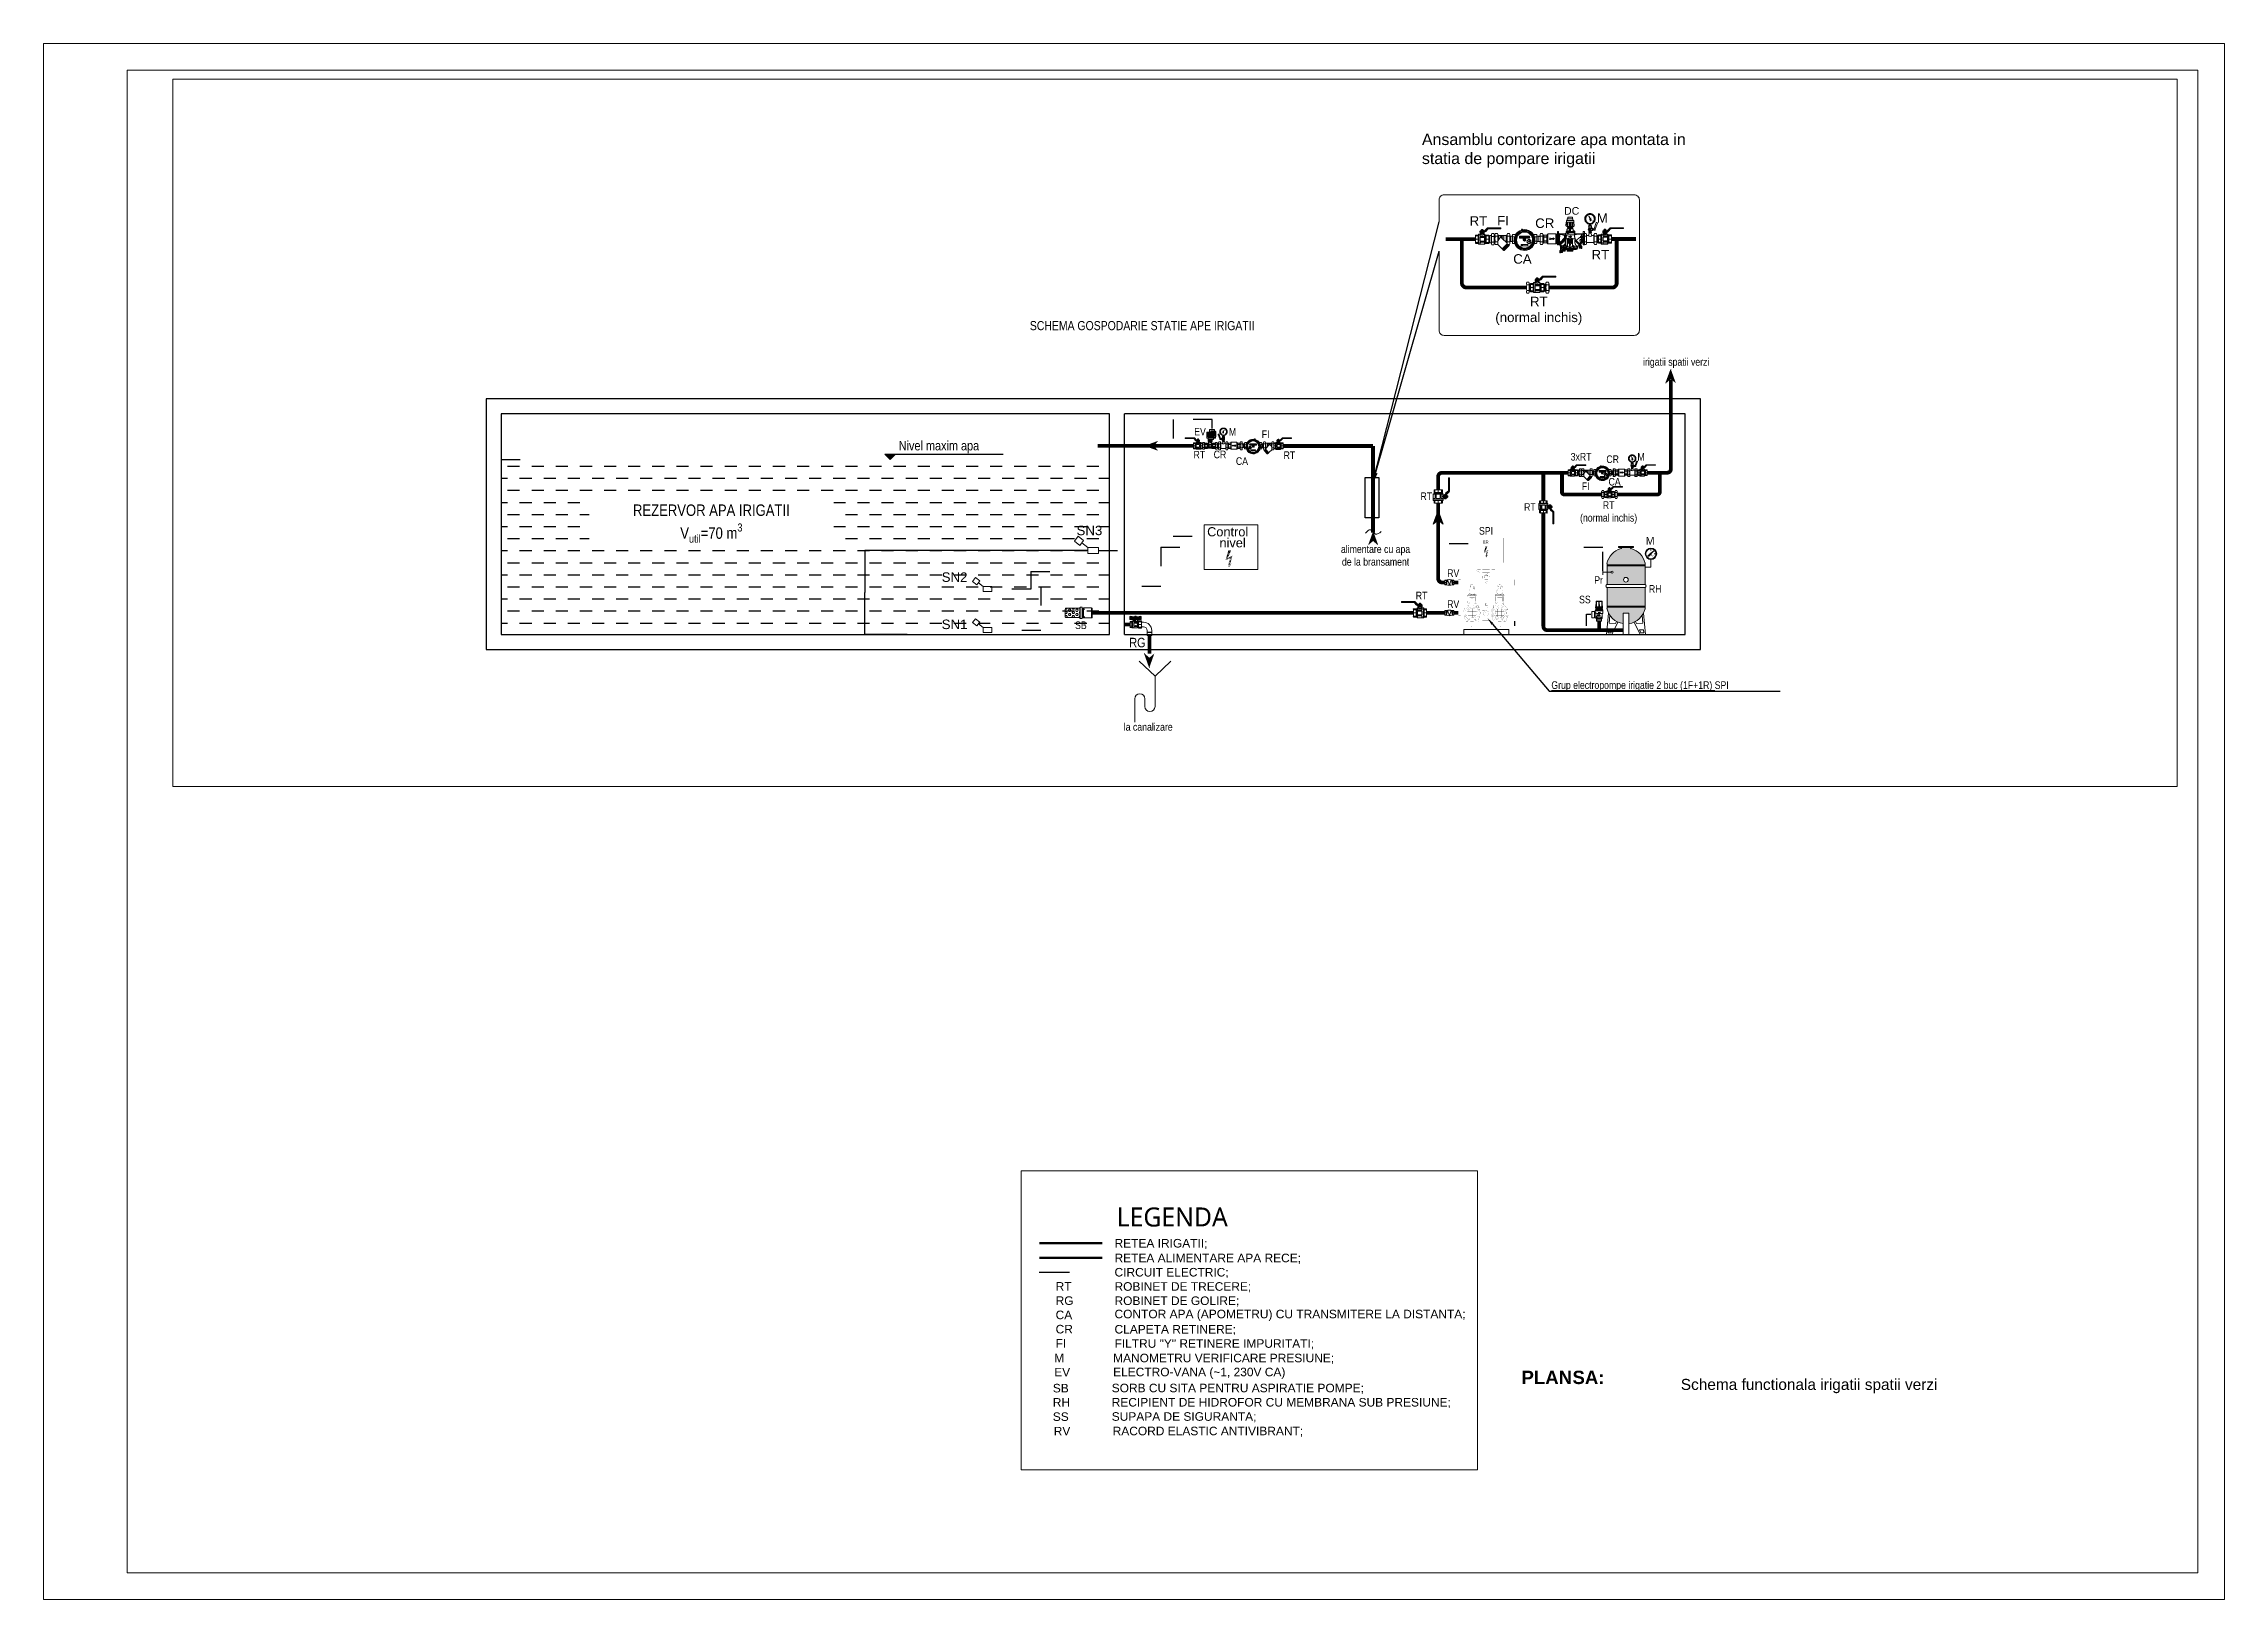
# Paper-space layout '100' of a CAD drawing. Extents: x 0 to 574, y 0 to 409.
# The model-space entities are those that its viewports show. They can reach past a viewport. Long polylines and large blocks are cut down to what shows.
import ezdxf
from ezdxf import colors
from ezdxf.entities.mleader import LeaderData, LeaderLine
from ezdxf.enums import TextEntityAlignment as Align
from ezdxf.math import Vec2, Vec3

# ---------------------------------------------------------------- set-up
doc = ezdxf.new("R2010")
doc.units = 0
for name, pattern in [('ACAD_ISO07W100', [3, 0, -3]), ('AM_ISO08W050', [18, 12, -1.5, 3, -1.5]), ('PHANTOM', [2.5, 1.25, -0.25, 0.25, -0.25, 0.25, -0.25])]:
    doc.linetypes.add(name, pattern=pattern)
doc.layers.add('A-ANNO-NOTE', color=7, linetype='Continuous', lineweight=5, true_color=0x783569)
doc.layers.add('G-ANNO-TTLB', color=7, linetype='Continuous', lineweight=5, true_color=0x783569)
for name, color, linetype, lineweight in [('G-ANNO-TTLB-MEDM', 7, 'Continuous', 5), ('MC-CARTUS', 7, 'Continuous', 30), ('S_TEXT', 7, 'Continuous', 15), ('SAN-MC-Circuit_Informatii', 121, 'ACAD_ISO07W100', 25), ('SAN-MC-COLD WATER', 5, 'Continuous', 30), ('SAN-MC-DRAINING', 42, 'Continuous', 5), ('SAN-MC-RAIN WATER', 106, 'PLUVIALA_LINE', 13), ('SAN-MC-TEXT', 7, 'Continuous', 5), ('SAN-MC-TEXT(RO)', 7, 'Continuous', 5), ('SAN-MC-VALVE', 7, 'Continuous', 5)]:
    doc.layers.add(name, color=color, linetype=linetype, lineweight=lineweight)
doc.layers.add('MC-SAN-TEXT', color=7, linetype='Continuous')
doc.styles.add('Arial_2', font='arial.ttf', dxfattribs={"height": 2.9})
doc.styles.add('Arial_B_1', font='arialbd.ttf', dxfattribs={"height": 3.5})
doc.styles.add('AS_LUCIDA', font='l_10646.ttf')
doc.styles.get("Standard").update_dxf_attribs({"font": 'arial.ttf'})
doc.styles.add('Text 100', font='ARIALN.TTF', dxfattribs={"height": 100})
doc.styles.add('txt', font='TXT', dxfattribs={"height": 0.2})
doc.linetypes.add('PLUVIALA_LINE', pattern='A,300,-100,["P",Standard,S=0.5,R=0,X=-2,Y=-1],-120', length=520)
doc.dimstyles.get("Standard").update_dxf_attribs({"dimtxt": 0.18, "dimasz": 0.18, "dimexe": 0.18, "dimexo": 0.0625, "dimgap": 0.09, "dimtad": 0, "dimtih": 1, "dimtoh": 1, "dimdec": 4, "dimzin": 0, "dimdsep": 46, "dimtxsty": 'Standard', "dimcen": 0.09, "dimadec": 0, "dimazin": 0, "dimtfac": 1, "dimtdec": 4, "dimtofl": 0, "dimtmove": 0, "dimatfit": 3, "dimfxl": 1, "dimtolj": 1, "dimtzin": 0, "dimarcsym": 0})

psp = doc.layouts.new('100')

# ---------------------------------------------------------------- texts
at = {"layer": 'G-ANNO-TTLB', "color": 7, "attachment_point": 1}
for s, insert, char_height, width, style in [('PLAN', (389.03, 60.17), 3.5, 16.2743, 'Arial_B_1'), ('SA:', (402.45, 60.17), 3.5, 10.1814, 'Arial_B_1'), ('Schema functionala irigatii spatii verzi', (430.95, 58.02), 2.9, 92.185, 'Arial_2')]:
    psp.add_mtext(s, dxfattribs=dict(at, insert=insert, char_height=char_height, width=width, style=style))

msp = doc.modelspace()

# ---------------------------------------------------------------- texts
at = {"layer": 'MC-SAN-TEXT', "insert": (5734.97487, 6652.02385), "char_height": 400, "width": 6277.9411478, "attachment_point": 1, "style": 'AS_LUCIDA'}
msp.add_mtext('LEGENDA', dxfattribs=at)
at = {"layer": 'S_TEXT', "insert": (14272.04176, 10990.5854), "char_height": 100, "width": 1595.0364288, "attachment_point": 5, "style": 'Text 100'}
msp.add_mtext('alimentare cu apa\\Pde la bransament ', dxfattribs=at)
at = {"layer": 'SAN-MC-TEXT'}
for s, p in [('Control ', (12056.13035, 11242.93835)), ('nivel', (12218.46847, 11098.40615))]:
    msp.add_text(s, height=120, dxfattribs=at).set_placement(p)
at = {"layer": 'SAN-MC-TEXT', "width": 0.862742}
msp.add_text('ER', height=42.639017, dxfattribs=at).set_placement((15687.22956, 11146.58853), (15758.61941, 11146.58853), align=Align.FIT)
at = {"layer": 'SAN-MC-TEXT'}
for s, insert, char_height, width, attachment_point in [('Ansamblu contorizare apa montata in statia de pompare irigatii', (14881.9688, 16539.91123), 150, 3515.1525627, 1), ('DC', (16952.70926, 15574.04938, 1427.28266), 100, 628.7659017, 3), ('RT', (15741.5909, 15454.41801), 125, 861.0061428, 3), ('\\A1;FI', (16025.91055, 15458.24969), 125, 1119.9109639, 3), ('CR', (16624.09115, 15424.61202), 125, 851.0447114, 3), ('M', (17328.55788, 15492.23399), 125, 317.3266277, 3), ('\\A1;CA', (16325.51613, 14954.40705), 125, 864.0618794, 3), ('RT', (17345.83977, 15011.06367), 125, 861.0061428, 3), ('\\A1;\\pxqc;RT\\P(normal inchis)', (15415.83235, 14394.68733), 125, 2007.26472, 1), ('{\\fArial Narrow|b0|i0|c0|p34;Nivel maxim apa}', (7998.16843, 12335.98265), 125, 1640.4053176, 7), ('SN3', (10677.25315, 11383.23214), 125, 317.3266277, 3), ('SN2', (8903.06836, 10768.779), 125, 317.3266277, 3), ('SN1', (8903.06836, 10147.97677), 125, 317.3266277, 3), ('{\\fArial Narrow|b0|i0|c0|p34;SB}', (10471.30489, 10124.01041), 100, 317.3266277, 3), ('{\\fArial Narrow|b0|i0|c0|p34;RG}', (11246.12408, 9907.92319), 125, 633.4320115, 3)]:
    msp.add_mtext(s, dxfattribs=dict(at, insert=insert, char_height=char_height, width=width, attachment_point=attachment_point))
at = {"layer": 'SAN-MC-TEXT', "lineweight": 0, "insert": (9354.93908, 14074.80446), "char_height": 120, "width": 3693.0872048, "attachment_point": 1}
msp.add_mtext('\\A1;\\pxqc;{\\fArial Narrow|b0|i0|c0|p34;SCHEMA GOSPODARIE STATIE APE IRIGATII }', dxfattribs=at)
at = {"layer": 'SAN-MC-TEXT', "char_height": 100, "style": 'Text 100'}
for s, insert, width, attachment_point in [('\\A1;\\pxqc;irigatii spatii verzi', (16676.2584, 13587.77465), 3102.2764568, 1), ('\\A1;EV', (12038.98016, 12669.77473), 506.7456092, 3), ('M', (12342.41472, 12667.90119), 177.7029115, 1), ('FI ', (12774.69467, 12636.25156), 406.1166769, 1), ('\\A1;RT', (12029.75668, 12367.05003), 779.7068655, 3), ('CR', (12142.14502, 12369.89442), 476.5850384, 1), ('\\A1;RT ', (13214.96878, 12360.30781), 354.7219264, 3), ('3xRT', (17112.5782, 12339.84811), 864.0618794, 3), ('\\A1;CA', (12434.42227, 12282.70034), 691.2495035, 1), ('CR', (17474.04589, 12307.44047), 864.0618794, 3), ('M', (17812.65962, 12337.07081), 864.0618794, 3), ('\\A1;RT', (15015.27299, 11820.87381), 503.8554862, 3), ('\\A1;FI', (17087.12548, 11951.35491), 864.0618794, 3), ('\\A1;CA', (17496.34952, 12011.01437), 864.0618794, 3), ('\\A1;RT', (16226.09135, 11678.70297), 721.4110239, 1), ('\\A1;\\pxqc;RT\\P{\\A0;(normal inchis)}', (17770.30945, 11703.58965), 864.0618794, 3), ('SPI', (15817.38523, 11365.38947), 584.719355, 3), ('RV', (15373.37127, 10809.5503), 253.8613021, 3), ('\\A1; Pr', (17117.54597, 10718.24269), 721.4110239, 1), ('\\A1;RT', (14953.54218, 10514.13456), 503.8554862, 3), ('RV', (15373.37127, 10402.459), 253.8613021, 3), ('\\A1;SS', (16949.76215, 10461.87161), 721.4110239, 1), ('\\A1;RH', (17868.59403, 10601.26778), 721.4110239, 1), ('{\\fArial Narrow|b0|i0|c0|p34;la canalizare}', (10959.16459, 8684.50417), 1041.0302121, 7)]:
    msp.add_mtext(s, dxfattribs=dict(at, insert=insert, width=width, attachment_point=attachment_point))
at = {"layer": 'SAN-MC-TEXT(RO)', "char_height": 180, "width": 8247.2996103}
for s, insert, attachment_point in [('RETEA IRIGATII;', (5690.98265, 5776.48656), 7), ('\\pxt29;RETEA ALIMENTARE APA RECE;', (5690.98265, 5466.13685), 7), ('\\pxt29;CIRCUIT ELECTRIC;', (5690.98265, 5166.13685), 7), ('\\pxt29;RT', (4450.78868, 5081.67035), 1), ('\\pxt29;ROBINET DE TRECERE;', (5690.98265, 4866.13685), 7), ('\\pxt29;RG', (4450.78868, 4781.67035), 1), ('\\pxt29;ROBINET DE GOLIRE;', (5690.98265, 4566.13685), 7), ('\\pxt29;CA', (4450.78868, 4481.67035), 1), ('\\pxt29;CONTOR APA (APOMETRU) CU TRANSMITERE LA DISTANTA;', (5690.98265, 4266.13685), 7), ('\\pxt29;CR', (4450.78868, 4181.67035), 1), ('\\pxt29;CLAPETA RETINERE;', (5690.98265, 3966.13685), 7), ('\\pxt29;FI', (4450.78868, 3881.67035), 1), ('\\pxt29;FILTRU "Y" RETINERE IMPURITATI;', (5690.98265, 3666.13685), 7), ('\\pxt29;M', (4421.26209, 3576.65798), 1), ('\\pxt29;MANOMETRU VERIFICARE PRESIUNE;', (5661.45606, 3361.12448), 7), ('\\pxt29;EV', (4421.26209, 3276.65798), 1), ('ELECTRO-VANA (~1, 230V CA) ', (5661.45606, 3279.82768), 1), ('\\pxt29;SB', (4391.73723, 2940.05408), 1), ('SORB CU SITA PENTRU ASPIRATIE POMPE;', (5631.9312, 2943.22379), 1), ('\\pxt29;RH', (4391.73723, 2640.05408), 1), ('RECIPIENT DE HIDROFOR CU MEMBRANA SUB PRESIUNE;', (5631.9312, 2643.22379), 1), ('SS', (4391.73723, 2340.05408), 1), ('SUPAPA DE SIGURANTA;', (5631.9312, 2343.22379), 1), ('RV', (4411.41989, 2035.04171), 1), ('RACORD ELASTIC ANTIVIBRANT;', (5651.61387, 2038.21142), 1)]:
    msp.add_mtext(s, dxfattribs=dict(at, insert=insert, attachment_point=attachment_point))
at = {"layer": 'SAN-MC-VALVE', "lineweight": 5}
for s, insert, char_height, width, attachment_point in [('{\\fArial|b0|i0|c0|p34;2}', (17046.20795, 15436.58135), 10.2261609, 27.1880383, 1), ('{\\fArial|b0|i0|c0|p34;0}', (17055.00601, 15391.08862), 10.2261609, 27.1880383, 1), ('{\\fArial|b0|i0|c0|p34;4}', (17070.81772, 15462.49118), 10.2261609, 27.1880383, 1), ('{\\fArial|b0|i0|c0|p34;x10=kPa}', (17082.60463, 15382.66645), 5.184, 23.2108416, 1), ('{\\fArial|b0|i0|c0|p34;mH2O}', (17086.76475, 15391.78199), 5.184, 23.2108416, 1), ('{\\fArial|b0|i0|c0|p34;6}', (17109.4734, 15461.77202), 10.2261609, 27.1880383, 1), ('{\\fArial|b0|i0|c0|p34;10}', (17117.34623, 15393.42181), 10.2261609, 27.1880383, 1), ('{\\fArial|b0|i0|c0|p34;8}', (17133.71293, 15432.26255), 10.2261609, 27.1880383, 1), ('{\\fArial|b0|i0|c0|p34;8}', (12242.55733, 12628.61493), 7.1583126, 19.0316268, 3), ('{\\fArial|b0|i0|c0|p34;6}', (12259.525, 12649.27156), 7.1583126, 19.0316268, 3), ('{\\fArial|b0|i0|c0|p34;4}', (12286.58398, 12649.77497), 7.1583126, 19.0316268, 3), ('{\\fArial|b0|i0|c0|p34;2}', (12303.81082, 12631.63809), 7.1583126, 19.0316268, 3), ('{\\fArial|b0|i0|c0|p34;10}', (12254.01403, 12601.42642), 7.1583126, 19.0316268, 3), ('{\\fArial|b0|i0|c0|p34;x10=kPa}', (12278.33314, 12593.89766), 3.6288, 16.2475891, 3), ('{\\fArial|b0|i0|c0|p34;mH2O}', (12275.42106, 12600.27854), 3.6288, 16.2475891, 3), ('{\\fArial|b0|i0|c0|p34;0}', (12297.65218, 12599.79318), 7.1583126, 19.0316268, 3)]:
    msp.add_mtext(s, dxfattribs=dict(at, insert=insert, char_height=char_height, width=width, attachment_point=attachment_point))
at = {"layer": 'SAN-MC-VALVE', "color": 7, "lineweight": 5, "attachment_point": 5}
for s, insert, char_height, width in [('{\\fBookman Old Style|b0|i0|c0|p18;0}', (16177.19755, 15178.76278), 10.368, 10.8864), ('{\\fBookman Old Style|b0|i0|c0|p18;0}', (16192.92235, 15178.76278), 10.368, 10.8864), ('{\\fArial|b0|i0|c0|p34;B}', (16194.49483, 15071.62678), 10.368, 10.8864), ('{\\fBookman Old Style|b0|i0|c0|p18;0}', (16208.64715, 15178.76278), 10.368, 10.8864), ('{\\fArial|b0|i0|c0|p34;M E T E R S}', (16240.39051, 15062.32528), 10.368, 69.12), ('{\\fBookman Old Style|b0|i0|c0|p18;0}', (16224.37195, 15178.76278), 10.368, 10.8864), ('{\\fBookman Old Style|b0|i0|c0|p18;0}', (16240.09675, 15178.76278), 10.368, 10.8864), ('{\\fBookman Old Style|b0|i0|c0|p18;0}', (16255.82155, 15178.76278), 10.368, 10.8864), ('{\\fBookman Old Style|b0|i0|c0|p18;0}', (16271.54635, 15178.76278), 10.368, 10.8864), ('{\\fBookman Old Style|b0|i0|c0|p18;0}', (16290.98635, 15153.70678), 5.184, 6.912), ('{\\fBookman Old Style|b0|i0|c0|p18;m\\fBookman Old Style|b0|i0|c0|p16;³}', (16314.17343, 15178.76278), 15.552, 27.648), ('{\\fBookman Old Style|b0|i0|c0|p18;m\\fBookman Old Style|b0|i0|c0|p16;³}', (12604.20384, 12451.16509), 10.8864, 19.3536), ('{\\fBookman Old Style|b0|i0|c0|p18;0}', (12620.4348, 12433.62589), 3.6288, 4.8384), ('{\\fBookman Old Style|b0|i0|c0|p18;0}', (12634.0428, 12451.16509), 7.2576, 7.62048), ('{\\fArial|b0|i0|c0|p34;M E T E R S}', (12655.85189, 12369.65884), 7.2576, 48.384), ('{\\fBookman Old Style|b0|i0|c0|p18;0}', (12645.05016, 12451.16509), 7.2576, 7.62048), ('{\\fBookman Old Style|b0|i0|c0|p18;0}', (12656.05752, 12451.16509), 7.2576, 7.62048), ('{\\fBookman Old Style|b0|i0|c0|p18;0}', (12667.06488, 12451.16509), 7.2576, 7.62048), ('{\\fBookman Old Style|b0|i0|c0|p18;0}', (12678.07224, 12451.16509), 7.2576, 7.62048), ('{\\fArial|b0|i0|c0|p34;B}', (12687.97886, 12376.16989), 7.2576, 7.62048), ('{\\fBookman Old Style|b0|i0|c0|p18;0}', (12689.0796, 12451.16509), 7.2576, 7.62048), ('{\\fBookman Old Style|b0|i0|c0|p18;0}', (12700.08696, 12451.16509), 7.2576, 7.62048)]:
    msp.add_mtext(s, dxfattribs=dict(at, insert=insert, char_height=char_height, width=width))
at = {"layer": 'SAN-MC-VALVE', "color": 1, "lineweight": 5, "attachment_point": 5}
for insert, char_height, width in [((16287.27115, 15178.76278), 10.368, 10.8864), ((12623.03544, 12451.16509), 7.2576, 7.62048)]:
    msp.add_mtext('{\\fBookman Old Style|b0|i0|c0|p18;0}', dxfattribs=dict(at, insert=insert, char_height=char_height, width=width))

# ---------------------------------------------------------------- blocks, each defined once
blk = doc.blocks.new('Robinet Golire')
at = {"layer": 'SAN-MC-VALVE', "lineweight": 5}
h = blk.add_hatch(color=1, dxfattribs=at)
h.dxf.hatch_style = 1
h.paths.add_polyline_path([(143616, -106170), (143577, -106163, 0.466736), (143572, -106167), (143572, -106196), (143608, -106196), (143608, -106178)])
h.paths.add_polyline_path([(143650, -106168), (143634, -106168), (143618, -106168), (143608, -106178), (143634, -106178), (143660, -106178)])
h.paths.add_polyline_path([(143660, -106178), (143634, -106178), (143608, -106178), (143608, -106196), (143612, -106196), (143636, -106196, -0.414214), (143638, -106198), (143638, -106202), (143638, -106208), (143660, -106208)])
h.paths.add_polyline_path([(143696, -106167, 0.466736), (143691, -106163), (143652, -106170), (143660, -106178), (143660, -106196), (143696, -106196)])
at = {"layer": 'SAN-MC-VALVE', "linetype": 'Continuous', "lineweight": 5}
for p, q in [((143457, -106338), (143456, -106339)), ((143457, -106339), (143456, -106338)), ((143508, -106339), (143456, -106339)), ((143456, -106344), (143456, -106339)), ((143456, -106371), (143456, -106344)), ((143508, -106371), (143456, -106371)), ((143458, -106373), (143456, -106371)), ((143457, -106318), (143457, -106338)), ((143507, -106338), (143457, -106338)), ((143457, -106344), (143457, -106339)), ((143457, -106344), (143457, -106372)), ((143505, -106373), (143458, -106373)), ((143508, -106371), (143505, -106373)), ((143507, -106338), (143506, -106339)), ((143506, -106344), (143506, -106339)), ((143506, -106372), (143506, -106344)), ((143507, -106318), (143507, -106338)), ((143508, -106339), (143507, -106338)), ((143508, -106344), (143508, -106339)), ((143508, -106371), (143508, -106344)), ((143569, -106228), (143547, -106228)), ((143569, -106278), (143547, -106278)), ((143569, -106216), (143571, -106214)), ((143569, -106216), (143569, -106289)), ((143569, -106227), (143569, -106228)), ((143569, -106228), (143569, -106278)), ((143569, -106278), (143569, -106279)), ((143569, -106289), (143571, -106292)), ((143571, -106214), (143598, -106214)), ((143571, -106225), (143598, -106225)), ((143598, -106253), (143571, -106253)), ((143571, -106281), (143598, -106281)), ((143571, -106292), (143598, -106292)), ((143572, -106167), (143572, -106196)), ((143612, -106196), (143572, -106196)), ((143577, -106163), (143616, -106170)), ((143598, -106214), (143600, -106216)), ((143598, -106292), (143600, -106289)), ((143600, -106216), (143600, -106289)), ((143600, -106224), (143608, -106224)), ((143600, -106282), (143608, -106282)), ((143608, -106178), (143618, -106168)), ((143608, -106178), (143634, -106178)), ((143608, -106178), (143608, -106208)), ((143614, -106208), (143608, -106208)), ((143614, -106218), (143608, -106224)), ((143608, -106224), (143608, -106282)), ((143616, -106290), (143608, -106282)), ((143612, -106196), (143636, -106196)), ((143612, -106196), (143612, -106208)), ((143614, -106196), (143614, -106218)), ((143614, -106218), (143619, -106218)), ((143614, -106218), (143614, -106231)), ((143650, -106231), (143614, -106231)), ((143650, -106239), (143614, -106239)), ((143614, -106239), (143614, -106267)), ((143650, -106267), (143614, -106267)), ((143650, -106275), (143614, -106275)), ((143614, -106275), (143614, -106288)), ((143650, -106288), (143614, -106288)), ((143616, -106231), (143616, -106239)), ((143616, -106267), (143616, -106275)), ((143616, -106288), (143616, -106290)), ((143674, -106290), (143616, -106290)), ((143618, -106168), (143634, -106168)), ((143625, -106167), (143625, -106168)), ((143626, -106166), (143626, -106166)), ((143627, -106161), (143627, -106165)), ((143640, -106160), (143628, -106160)), ((143638, -106202), (143630, -106202)), ((143630, -106202), (143630, -106212)), ((143638, -106208), (143630, -106208)), ((143638, -106212), (143630, -106212)), ((143634, -106160), (143634, -106166)), ((143650, -106168), (143634, -106168)), ((143660, -106178), (143634, -106178)), ((143638, -106202), (143638, -106198)), ((143638, -106202), (143638, -106212)), ((143660, -106208), (143638, -106208)), ((143641, -106165), (143641, -106161)), ((143642, -106166), (143642, -106166)), ((143643, -106168), (143643, -106167)), ((143660, -106178), (143650, -106168)), ((143691, -106163), (143652, -106170)), ((143652, -106229), (143652, -106218)), ((143652, -106241), (143652, -106265)), ((143652, -106277), (143652, -106286)), ((143654, -106208), (143654, -106216)), ((143674, -106216), (143654, -106216)), ((143660, -106178), (143660, -106208)), ((143660, -106196), (143696, -106196)), ((143668, -106216), (143668, -106290)), ((143674, -106216), (143674, -106290)), ((143692, -106218), (143674, -106218)), ((143692, -106236), (143674, -106236)), ((143692, -106270), (143674, -106270)), ((143692, -106287), (143674, -106287)), ((143694, -106222), (143692, -106218)), ((143694, -106284), (143692, -106287)), ((143694, -106222), (143694, -106284)), ((143696, -106167), (143696, -106196))]:
    blk.add_line(p, q, dxfattribs=at)
for centre, radius, start, end in [((143547, -106318), 90, 90, 180), ((143547, -106318), 40, 90, 180), ((143581, -106220), 11.3, 150.6416, 209.3584), ((143637, -106239), 68, 168.1398, 191.8602), ((143637, -106267), 68, 168.1398, 191.8602), ((143581, -106286), 11.3, 150.6416, 209.3584), ((143576, -106167), 4, 79.9194, 180), ((143588, -106220), 11.3, 330.6416, 29.3584), ((143532, -106239), 68, 348.1398, 11.8602), ((143532, -106267), 68, 348.1398, 11.8602), ((143588, -106286), 11.3, 330.6416, 29.3584), ((143634, -106177), 44, 249.3873, 297.0665), ((143626, -106167), 1, 90, 180), ((143626, -106165), 0.6, 270, 0), ((143628, -106161), 1, 90, 180), ((143631, -106167), 6.62, 58.1092, 121.8908), ((143630, -106178), 12.3, 71.9468, 106.3929), ((143638, -106167), 6.62, 58.1092, 121.8908), ((143638, -106178), 12.3, 73.6071, 108.0532), ((143636, -106198), 2, 0, 90), ((143640, -106161), 1, 0, 90), ((143642, -106165), 0.6, 180, 270), ((143642, -106167), 1, 0, 90), ((143650, -106229), 2, 270, 0), ((143650, -106241), 2, 0, 90), ((143650, -106265), 2, 270, 0), ((143650, -106277), 2, 0, 90), ((143650, -106286), 2, 270, 0), ((143692, -106167), 4, 0, 100.0806), ((143675, -106227), 19.3, 333.3369, 26.6631), ((143620, -106253), 73.7, 346.5042, 13.4958), ((143675, -106279), 19.1, 333.2139, 26.7861)]:
    blk.add_arc(centre, radius, start, end, dxfattribs=at)
at = {"layer": 'SAN-MC-VALVE', "linetype": 'Continuous', "lineweight": 5, "style": 'txt'}
blk.add_text('ITALY', height=5, dxfattribs=at).set_placement((143630, -106281), align=Align.MIDDLE)
for s, height, width, p in [('CW617N', 6, 0.666667, (143633, -106246)), ('PN40', 8, 0.75, (143632, -106259))]:
    blk.add_text(s, height=height, dxfattribs=dict(at, width=width)).set_placement(p, align=Align.MIDDLE)
blk = doc.blocks.new('A$C20468f81')
h = blk.add_hatch(color=256)
h.dxf.hatch_style = 1
h.paths.add_polyline_path([(0, 0), (47, 47), (-47, 47)])
for points in [[(0, 0), (-47, 47), (992, 47)], [(0, 0), (47, 47)]]:
    blk.add_lwpolyline(points)
blk = doc.blocks.new('Sorb')
at = {"layer": 'SAN-MC-VALVE', "linetype": 'Continuous', "lineweight": 5}
h = blk.add_hatch(dxfattribs=at)
h.set_pattern_fill('HEX', scale=5)
h.paths.add_polyline_path([(144597, -108100, 0.416506), (144586, -108111), (144586, -108161), (144586, -108190), (144586, -108212, 0.411921), (144597, -108222), (144775, -108222), (144775, -108222, -0.145649), (144778, -108223), (144778, -108166), (144775, -108165), (144775, -108161), (144775, -108157), (144778, -108156), (144778, -108099, -0.155096), (144775, -108100)])
at = {"layer": 'SAN-MC-VALVE', "color": 7, "linetype": 'Continuous', "lineweight": 5}
for p, q in [((144586, -108161), (144586, -108110)), ((144586, -108161), (144586, -108133)), ((144586, -108161), (144586, -108133)), ((144586, -108140), (144586, -108190)), ((144586, -108161), (144586, -108212)), ((144586, -108161), (144586, -108190)), ((144586, -108161), (144586, -108190)), ((144597, -108100), (144775, -108100)), ((144785, -108089), (144775, -108100)), ((144775, -108157), (144778, -108156)), ((144775, -108157), (144786, -108157)), ((144775, -108157), (144775, -108161)), ((144775, -108165), (144775, -108161)), ((144775, -108165), (144786, -108165)), ((144775, -108165), (144778, -108166)), ((144778, -108156), (144778, -108099)), ((144778, -108156), (144786, -108157)), ((144778, -108166), (144786, -108165)), ((144778, -108166), (144778, -108223)), ((144784, -108090), (144780, -108098)), ((144786, -108088), (144786, -108161)), ((144786, -108234), (144786, -108161)), ((144789, -108087), (144809, -108087)), ((144809, -108087), (144810, -108088)), ((144810, -108226), (144810, -108088)), ((144810, -108094), (144810, -108234)), ((144810, -108094), (144812, -108096)), ((144810, -108096), (144812, -108096)), ((144813, -108097), (144813, -108225)), ((144813, -108110), (144847, -108110)), ((144597, -108222), (144775, -108222)), ((144785, -108234), (144775, -108222)), ((144784, -108232), (144780, -108225)), ((144789, -108235), (144809, -108235)), ((144809, -108235), (144810, -108234)), ((144810, -108228), (144812, -108226)), ((144810, -108226), (144812, -108226)), ((144813, -108212), (144847, -108212))]:
    blk.add_line(p, q, dxfattribs=at)
at = {"layer": 'SAN-MC-VALVE', "linetype": 'Continuous', "lineweight": 5}
for p, q in [((144813, -108110), (144827, -108098)), ((144813, -108110), (144813, -108212)), ((144829, -108098), (144829, -108223)), ((144832, -108095), (144935, -108095)), ((144935, -108095), (144935, -108227)), ((144943, -108104), (144943, -108219)), ((144814, -108212), (144827, -108224)), ((144833, -108227), (144935, -108227)), ((144833, -108227), (144932, -108227))]:
    blk.add_line(p, q, dxfattribs=at)
at = {"layer": 'SAN-MC-VALVE', "color": 7, "linetype": 'Continuous', "lineweight": 5}
for centre, radius, start, end in [((144597, -108111), 10.4, 90, 179.5511), ((144775, -108095), 5.18, 270, 330), ((144789, -108092), 5.18, 90, 150), ((144815, -108093), 3.89, 225, 245.5302), ((144815, -108093), 3.89, 225, 245.5302), ((144597, -108212), 10.4, 180.4489, 270), ((144775, -108227), 5.18, 30, 90), ((144789, -108230), 5.18, 210, 270), ((144815, -108229), 3.89, 114.4698, 135), ((144815, -108229), 3.89, 114.4698, 135)]:
    blk.add_arc(centre, radius, start, end, dxfattribs=at)
at = {"layer": 'SAN-MC-VALVE', "linetype": 'Continuous', "lineweight": 5}
for centre, start, end in [((144832, -108104), 90, 132.8475), ((144935, -108104), 0, 90), ((144833, -108219), 225.855, 270), ((144935, -108219), 270, 0)]:
    blk.add_arc(centre, 8.05, start, end, dxfattribs=at)
blk = doc.blocks.new('Robinet Sfera')
at = {"layer": 'SAN-MC-VALVE'}
h = blk.add_hatch(color=1, dxfattribs=at)
h.dxf.hatch_style = 1
h.paths.add_polyline_path([(139219, -108601), (139219, -108579), (139219, -108577), (139218, -108576), (139217, -108575), (139217, -108575), (139216, -108575), (139215, -108575), (139165, -108575), (139163, -108574), (139162, -108573), (139123, -108534), (139121, -108533), (139119, -108533), (138951, -108533), (138948, -108534), (138947, -108537), (138947, -108545), (139110, -108545), (139113, -108545), (139114, -108546), (139116, -108547), (139118, -108548), (139144, -108580), (139148, -108584), (139150, -108585), (139152, -108586), (139156, -108588), (139159, -108588), (139162, -108589), (139196, -108589), (139196, -108601)])
at = {"layer": 'SAN-MC-VALVE', "linetype": 'Continuous'}
for p, q in [((138947, -108545), (138947, -108537)), ((138947, -108545), (138947, -108544)), ((139110, -108545), (138947, -108545)), ((139119, -108533), (138951, -108533)), ((139103, -108631), (139105, -108627)), ((139103, -108631), (139103, -108734)), ((139103, -108734), (139105, -108737)), ((139149, -108627), (139105, -108627)), ((139105, -108640), (139138, -108640)), ((139138, -108682), (139105, -108682)), ((139105, -108725), (139138, -108725)), ((139149, -108737), (139105, -108737)), ((139118, -108548), (139144, -108580)), ((139162, -108573), (139123, -108534)), ((139138, -108627), (139138, -108682)), ((139138, -108737), (139138, -108682)), ((139159, -108617), (139149, -108627)), ((139149, -108627), (139149, -108682)), ((139149, -108737), (139149, -108682)), ((139159, -108748), (139149, -108737)), ((139170, -108619), (139158, -108619)), ((139158, -108619), (139158, -108643)), ((139211, -108641), (139158, -108641)), ((139211, -108643), (139158, -108643)), ((139211, -108656), (139158, -108656)), ((139158, -108656), (139158, -108682)), ((139211, -108658), (139158, -108658)), ((139158, -108708), (139158, -108682)), ((139211, -108707), (139158, -108707)), ((139211, -108708), (139158, -108708)), ((139211, -108722), (139158, -108722)), ((139158, -108746), (139158, -108722)), ((139211, -108723), (139158, -108723)), ((139170, -108617), (139159, -108617)), ((139159, -108643), (139159, -108656)), ((139159, -108722), (139159, -108708)), ((139196, -108589), (139162, -108589)), ((139164, -108589), (139164, -108601)), ((139164, -108601), (139174, -108601)), ((139191, -108575), (139165, -108575)), ((139172, -108617), (139172, -108609)), ((139173, -108607), (139191, -108607)), ((139174, -108607), (139174, -108589)), ((139175, -108572), (139175, -108567)), ((139180, -108562), (139191, -108562)), ((139183, -108559), (139181, -108560)), ((139181, -108562), (139181, -108560)), ((139181, -108560), (139191, -108560)), ((139181, -108562), (139182, -108562)), ((139181, -108562), (139181, -108562)), ((139181, -108562), (139181, -108562)), ((139182, -108562), (139185, -108562)), ((139182, -108562), (139182, -108562)), ((139183, -108559), (139183, -108554)), ((139183, -108554), (139191, -108554)), ((139185, -108562), (139188, -108562)), ((139185, -108562), (139185, -108562)), ((139187, -108606), (139187, -108596)), ((139195, -108606), (139187, -108606)), ((139188, -108562), (139188, -108562)), ((139188, -108562), (139191, -108562)), ((139188, -108595), (139194, -108595)), ((139194, -108601), (139188, -108601)), ((139191, -108560), (139191, -108554)), ((139199, -108554), (139191, -108554)), ((139201, -108560), (139191, -108560)), ((139191, -108562), (139195, -108562)), ((139203, -108562), (139191, -108562)), ((139191, -108562), (139191, -108562)), ((139215, -108575), (139191, -108575)), ((139209, -108607), (139191, -108607)), ((139195, -108562), (139198, -108562)), ((139195, -108562), (139195, -108562)), ((139195, -108606), (139195, -108596)), ((139196, -108601), (139196, -108589)), ((139219, -108601), (139196, -108601)), ((139198, -108562), (139200, -108562)), ((139198, -108562), (139198, -108562)), ((139199, -108559), (139199, -108554)), ((139199, -108559), (139201, -108560)), ((139200, -108562), (139201, -108562)), ((139200, -108562), (139200, -108562)), ((139201, -108562), (139201, -108560)), ((139201, -108562), (139201, -108562)), ((139201, -108562), (139201, -108562)), ((139201, -108562), (139201, -108562)), ((139201, -108562), (139201, -108562)), ((139208, -108572), (139208, -108567)), ((139208, -108607), (139208, -108601)), ((139211, -108617), (139211, -108609)), ((139236, -108617), (139212, -108617)), ((139213, -108619), (139212, -108619)), ((139216, -108622), (139216, -108637)), ((139216, -108662), (139216, -108682)), ((139216, -108702), (139216, -108682)), ((139216, -108743), (139216, -108728)), ((139218, -108622), (139218, -108637)), ((139218, -108662), (139218, -108682)), ((139218, -108702), (139218, -108682)), ((139218, -108743), (139218, -108728)), ((139219, -108589), (139219, -108579)), ((139219, -108589), (139219, -108589)), ((139219, -108589), (139219, -108601)), ((139236, -108622), (139236, -108617)), ((139236, -108617), (139236, -108618)), ((139236, -108617), (139236, -108682)), ((139236, -108617), (139241, -108617)), ((139236, -108618), (139236, -108619)), ((139236, -108619), (139236, -108682)), ((139236, -108745), (139236, -108682)), ((139236, -108682), (139236, -108748)), ((139241, -108617), (139243, -108626)), ((139241, -108617), (139241, -108682)), ((139241, -108748), (139241, -108682)), ((139241, -108748), (139243, -108739)), ((139244, -108737), (139244, -108627)), ((139275, -108640), (139244, -108640)), ((139275, -108682), (139244, -108682)), ((139275, -108725), (139244, -108725)), ((139245, -108627), (139275, -108627)), ((139245, -108737), (139275, -108737)), ((139278, -108631), (139275, -108627)), ((139278, -108734), (139275, -108737)), ((139278, -108640), (139278, -108725)), ((139213, -108746), (139158, -108746)), ((139236, -108748), (139159, -108748)), ((139236, -108748), (139236, -108744)), ((139236, -108746), (139236, -108745)), ((139236, -108748), (139236, -108747)), ((139236, -108748), (139241, -108748))]:
    blk.add_line(p, q, dxfattribs=at)
at = {"layer": 'SAN-MC-VALVE'}
blk.add_line((139278, -108634), (139278, -108731), dxfattribs=at)
at = {"layer": 'SAN-MC-VALVE', "linetype": 'Continuous'}
for centre, radius, start, end in [((138951, -108537), 4.67, 90, 180), ((139113, -108634), 10.3, 140.9211, 219.0789), ((139201, -108661), 98.2, 167.5816, 192.4184), ((139201, -108703), 98.2, 167.5816, 192.4184), ((139113, -108731), 10.3, 140.9211, 219.0789), ((139110, -108554), 9.33, 39.9999, 90), ((139119, -108537), 4.67, 45.0001, 90), ((139162, -108565), 23.3, 220, 270), ((139165, -108570), 4.67, 225.0004, 270), ((139170, -108615), 1.56, 270, 0), ((139170, -108617), 1.56, 270, 0), ((139173, -108609), 1.56, 90, 180), ((139173, -108572), 2.33, 270, 0), ((139180, -108567), 4.67, 90, 180), ((139186, -108576), 17.3, 72.983, 107.017), ((139187, -108568), 14.2, 74.0201, 105.9799), ((139188, -108596), 0.778, 90, 180), ((139188, -108600), 0.778, 180, 270), ((139195, -108568), 14.2, 74.0201, 105.9799), ((139196, -108576), 17.4, 73.0712, 106.9288), ((139194, -108596), 0.778, 0, 90), ((139194, -108600), 0.778, 270, 0), ((139203, -108567), 4.67, 0, 90), ((139210, -108572), 2.33, 180, 270), ((139209, -108609), 1.56, 0, 90), ((139212, -108615), 1.56, 180, 270), ((139212, -108617), 1.56, 180, 270), ((139211, -108637), 4.67, 270, 0), ((139211, -108637), 6.22, 270, 0), ((139211, -108662), 6.22, 0, 90), ((139211, -108662), 4.67, 0, 90), ((139211, -108702), 6.22, 270, 0), ((139211, -108702), 4.67, 270, 0), ((139211, -108728), 6.22, 0, 90), ((139211, -108728), 4.67, 0, 90), ((139213, -108622), 3.11, 0, 90), ((139215, -108579), 4.67, 0, 90), ((139215, -108622), 3.11, 0, 90), ((139245, -108626), 1.56, 195.0002, 270), ((139245, -108739), 1.56, 90, 164.9998), ((139267, -108634), 10.5, 321.7703, 38.2297), ((139177, -108661), 101, 347.8706, 12.1294), ((139177, -108703), 101, 347.8706, 12.1294), ((139267, -108731), 10.5, 321.7703, 38.2297), ((139213, -108743), 3.11, 270, 0), ((139215, -108743), 3.11, 270, 0), ((139215, -108749), 3.11, 89.99999722530514, 90)]:
    blk.add_arc(centre, radius, start, end, dxfattribs=at)
at = {"layer": 'SAN-MC-VALVE', "linetype": 'Continuous', "extrusion": (0, 0, -1)}
for centre, major_axis, ratio in [((139191, -108618), (-19.9, 0), 0.355391), ((139191, -108616), (-19.4, -0.8), 0.343041)]:
    blk.add_ellipse(centre, major_axis=major_axis, ratio=ratio, start_param=3.141593, end_param=6.283185, dxfattribs=at)
blk = doc.blocks.new('A$C26137C86')
at = {"layer": 'SAN-MC-TEXT', "ltscale": 2}
h = blk.add_hatch(color=96, dxfattribs=at)
h.set_gradient(color1=(0, 127, 0), one_color=1, tint=1, name='INVCYLINDER')
h.paths.add_polyline_path([(252, 195), (252, 218, 0.277817), (69, 408, -0.923408), (69, 424), (2, 424), (-66, 424, -1.031022), (-65, 408, 0.284409), (-248, 212), (-248, 195)])
h.paths.add_polyline_path([(-248, 185), (-248, 100), (-196, 100, -1), (-167, 100, -1), (-196, 100), (-248, 100), (-248, -62), (252, -62), (252, 185)])
h.paths.add_polyline_path([(31, 0, -1), (-31, 0, -1)], flags=16)
h.paths.add_polyline_path([(-248, -102), (-248, -349), (252, -349), (252, -102)])
h.paths.add_polyline_path([(-37, -439), (2, -439), (41, -439), (41, -578, 0.309102), (252, -381), (252, -359), (-248, -359), (-248, -375, 0.314399), (-37, -578)])
at = {"layer": 'SAN-MC-TEXT'}
h = blk.add_hatch(color=256, dxfattribs=at)
edge = h.paths.add_edge_path()
edge.add_arc((330, 342), 75.4, 0, 360)
edge = h.paths.add_edge_path(flags=17)
edge.add_arc((330, 342), 66.9, 0, 360)
blk.add_hatch(color=1, dxfattribs=at).paths.add_polyline_path([(367, 382), (298, 306), (290, 316)])
h = blk.add_hatch(color=7, dxfattribs=at)
h.paths.add_polyline_path([(335, 346, -0.10205), (335, 343, -0.510246), (326, 336)])
h.paths.add_polyline_path([(330, 350), (321, 342, -0.025646), (321, 343, -0.493743)])
for p, q in [((-97, 424), (-97, 439)), ((-97, 439), (2, 439)), ((2, 424), (-97, 424)), ((101, 439), (2, 439)), ((2, 424), (101, 424)), ((101, 439), (101, 424)), ((-304, 100), (-304, 135)), ((-196, 100), (-304, 100)), ((-304, 100), (-304, 64)), ((-248, 212), (-248, -62)), ((-248, 195), (252, 195)), ((-248, 185), (252, 185)), ((252, -62), (252, 218)), ((330, 166), (252, 166)), ((-248, -62), (252, -62)), ((-248, -102), (-248, -375)), ((-248, -102), (252, -102)), ((252, -381), (252, -102)), ((-228, -439), (-254, -720)), ((-248, -349), (252, -349)), ((-248, -359), (252, -359)), ((-210, -469), (-220, -573)), ((-137, -574), (-220, -573)), ((-183, -720), (-107, -557)), ((-137, -574), (-125, -548)), ((2, -439), (-37, -439)), ((-37, -439), (-37, -720)), ((2, -439), (41, -439)), ((41, -439), (41, -720)), ((187, -720), (110, -557)), ((140, -574), (128, -548)), ((140, -574), (223, -573)), ((214, -469), (223, -573)), ((231, -439), (257, -720)), ((-254, -720), (-183, -720)), ((-228, -660), (-232, -700)), ((-232, -700), (-196, -700)), ((-177, -660), (-228, -660)), ((-196, -700), (-177, -660)), ((-37, -720), (2, -720)), ((41, -720), (2, -720)), ((199, -700), (181, -660)), ((181, -660), (231, -660)), ((257, -720), (187, -720)), ((235, -700), (199, -700)), ((231, -660), (235, -700))]:
    blk.add_line(p, q, dxfattribs=at)
at = {"layer": 'SAN-MC-TEXT', "color": 1}
for p, q in [((367, 382), (290, 316)), ((298, 306), (367, 382))]:
    blk.add_line(p, q, dxfattribs=at)
at = {"layer": 'SAN-MC-TEXT', "color": 7}
for p, q in [((330, 409), (330, 385)), ((373, 342), (397, 342))]:
    blk.add_line(p, q, dxfattribs=at)
at = {"layer": 'SAN-MC-TEXT'}
blk.add_lwpolyline([(330, 166), (330, 267)], dxfattribs=at)
at = {"layer": 'SAN-MC-TEXT', "color": 7}
for centre, radius in [((330, 342), 75.4), ((330, 342), 66.9), ((328, 343), 7.09)]:
    blk.add_circle(centre, radius, dxfattribs=at)
at = {"layer": 'SAN-MC-TEXT'}
for centre, radius in [((-181, 100), 14.5), ((0, 0), 30.8)]:
    blk.add_circle(centre, radius, dxfattribs=at)
for centre, radius, start, end in [((2, 162), 256, 105.2324, 168.7374), ((-65, 416), 7.87, 272.8106, 83.6891), ((70, 416), 7.87, 96.3109, 267.1894), ((2, 162), 256, 12.6628, 74.7676), ((-241, -82), 21.4, 111.3016, 248.6984), ((244, -82), 21.4, 291.3016, 68.6984), ((2, -325), 256, 191.2626, 261.075), ((2, -325), 256, 278.6313, 347.3372)]:
    blk.add_arc(centre, radius, start, end, dxfattribs=at)
blk.add_text('Pa', height=25.4, rotation=0, dxfattribs=at).set_placement((322, 303))
at = {"layer": 'SAN-MC-TEXT', "insert": (378, 563), "char_height": 100, "width": 317.33, "attachment_point": 3}
blk.add_mtext('M', dxfattribs=at)
blk = doc.blocks.new('Supapa Siguranta')
at = {"layer": 'SAN-MC-VALVE'}
for p, q in [((125014, -98657), (125011, -98661)), ((125011, -98661), (125011, -98719)), ((125037, -98660), (125012, -98660)), ((125037, -98657), (125014, -98657)), ((125014, -98657), (125014, -98722)), ((125037, -98657), (125037, -98722)), ((125037, -98657), (125044, -98657)), ((125037, -98660), (125039, -98657)), ((125044, -98648), (125044, -98732)), ((125044, -98648), (125044, -98649)), ((125058, -98648), (125044, -98648)), ((125044, -98648), (125064, -98665)), ((125044, -98649), (125044, -98730)), ((125044, -98665), (125062, -98649)), ((125044, -98665), (125064, -98665)), ((125064, -98728), (125064, -98650)), ((125066, -98651), (125104, -98651)), ((125081, -98706), (125081, -98674)), ((125081, -98674), (125084, -98676)), ((125082, -98677), (125082, -98683)), ((125085, -98679), (125082, -98677)), ((125082, -98683), (125082, -98703)), ((125082, -98683), (125090, -98683)), ((125083, -98684), (125082, -98683)), ((125084, -98685), (125083, -98684)), ((125083, -98688), (125084, -98687)), ((125083, -98690), (125083, -98688)), ((125084, -98689), (125083, -98690)), ((125083, -98691), (125083, -98690)), ((125083, -98690), (125090, -98690)), ((125085, -98691), (125083, -98691)), ((125083, -98694), (125083, -98692)), ((125083, -98692), (125084, -98692)), ((125083, -98693), (125083, -98693)), ((125083, -98693), (125083, -98693)), ((125083, -98695), (125083, -98694)), ((125083, -98695), (125083, -98695)), ((125083, -98696), (125083, -98695)), ((125083, -98696), (125085, -98696)), ((125083, -98698), (125083, -98696)), ((125084, -98696), (125083, -98696)), ((125088, -98698), (125083, -98698)), ((125084, -98676), (125086, -98678)), ((125086, -98685), (125084, -98685)), ((125084, -98687), (125086, -98686)), ((125086, -98687), (125084, -98689)), ((125084, -98692), (125085, -98691)), ((125084, -98696), (125084, -98696)), ((125084, -98696), (125084, -98696)), ((125085, -98696), (125084, -98696)), ((125084, -98698), (125084, -98698)), ((125087, -98681), (125085, -98679)), ((125085, -98691), (125085, -98694)), ((125086, -98691), (125085, -98691)), ((125085, -98694), (125085, -98695)), ((125085, -98695), (125085, -98695)), ((125085, -98695), (125085, -98695)), ((125085, -98695), (125086, -98695)), ((125085, -98695), (125085, -98695)), ((125085, -98695), (125085, -98695)), ((125085, -98695), (125085, -98695)), ((125085, -98695), (125085, -98695)), ((125085, -98695), (125085, -98695)), ((125085, -98695), (125085, -98695)), ((125085, -98695), (125085, -98695)), ((125085, -98695), (125085, -98695)), ((125085, -98695), (125085, -98695)), ((125085, -98696), (125090, -98696)), ((125085, -98696), (125085, -98696)), ((125086, -98696), (125085, -98696)), ((125085, -98700), (125087, -98699)), ((125086, -98678), (125089, -98681)), ((125086, -98686), (125086, -98685)), ((125086, -98685), (125086, -98685)), ((125086, -98685), (125086, -98685)), ((125086, -98688), (125086, -98687)), ((125086, -98688), (125086, -98688)), ((125086, -98688), (125086, -98688)), ((125086, -98689), (125086, -98688)), ((125087, -98689), (125086, -98689)), ((125086, -98694), (125086, -98691)), ((125086, -98692), (125086, -98692)), ((125086, -98692), (125086, -98692)), ((125086, -98695), (125086, -98694)), ((125086, -98695), (125086, -98695)), ((125086, -98695), (125086, -98695)), ((125086, -98695), (125086, -98695)), ((125086, -98695), (125086, -98695)), ((125086, -98695), (125086, -98695)), ((125086, -98695), (125086, -98695)), ((125086, -98696), (125086, -98696)), ((125086, -98696), (125086, -98696)), ((125087, -98696), (125086, -98696)), ((125087, -98681), (125087, -98681)), ((125087, -98681), (125087, -98681)), ((125090, -98683), (125087, -98681)), ((125087, -98685), (125087, -98687)), ((125088, -98685), (125087, -98685)), ((125087, -98687), (125087, -98688)), ((125087, -98687), (125087, -98687)), ((125087, -98687), (125087, -98687)), ((125087, -98688), (125088, -98688)), ((125087, -98688), (125087, -98688)), ((125087, -98688), (125087, -98688)), ((125087, -98689), (125087, -98689)), ((125087, -98689), (125087, -98689)), ((125088, -98689), (125087, -98689)), ((125087, -98691), (125087, -98694)), ((125088, -98691), (125087, -98691)), ((125087, -98694), (125088, -98694)), ((125087, -98694), (125087, -98694)), ((125087, -98694), (125087, -98694)), ((125087, -98694), (125087, -98694)), ((125087, -98694), (125087, -98694)), ((125087, -98694), (125087, -98694)), ((125087, -98696), (125087, -98696)), ((125087, -98696), (125087, -98696)), ((125087, -98696), (125087, -98696)), ((125088, -98696), (125087, -98696)), ((125087, -98699), (125088, -98698)), ((125088, -98699), (125087, -98700)), ((125088, -98687), (125088, -98685)), ((125088, -98687), (125088, -98687)), ((125088, -98687), (125088, -98687)), ((125088, -98688), (125088, -98687)), ((125088, -98688), (125088, -98688)), ((125088, -98688), (125088, -98688)), ((125088, -98688), (125088, -98688)), ((125088, -98688), (125088, -98688)), ((125088, -98688), (125088, -98688)), ((125088, -98688), (125088, -98688)), ((125088, -98688), (125088, -98688)), ((125088, -98689), (125088, -98689)), ((125089, -98689), (125088, -98689)), ((125088, -98694), (125088, -98691)), ((125088, -98693), (125088, -98693)), ((125088, -98693), (125088, -98693)), ((125088, -98694), (125088, -98694)), ((125088, -98694), (125088, -98694)), ((125088, -98694), (125088, -98694)), ((125088, -98694), (125088, -98694)), ((125088, -98694), (125088, -98694)), ((125088, -98694), (125088, -98694)), ((125088, -98694), (125088, -98694)), ((125088, -98694), (125088, -98694)), ((125088, -98694), (125088, -98694)), ((125088, -98694), (125088, -98694)), ((125088, -98696), (125088, -98696)), ((125088, -98696), (125088, -98696)), ((125089, -98696), (125088, -98696)), ((125090, -98698), (125088, -98699)), ((125089, -98681), (125092, -98683)), ((125089, -98683), (125089, -98683)), ((125089, -98683), (125089, -98683)), ((125089, -98688), (125089, -98689)), ((125090, -98688), (125089, -98688)), ((125089, -98689), (125089, -98689)), ((125089, -98689), (125089, -98689)), ((125089, -98695), (125089, -98696)), ((125089, -98695), (125089, -98695)), ((125089, -98695), (125089, -98695)), ((125090, -98695), (125089, -98695)), ((125090, -98683), (125090, -98687)), ((125092, -98685), (125090, -98683)), ((125090, -98687), (125090, -98688)), ((125090, -98688), (125090, -98688)), ((125090, -98690), (125090, -98694)), ((125090, -98696), (125092, -98694)), ((125090, -98694), (125090, -98695)), ((125090, -98694), (125090, -98694)), ((125090, -98696), (125090, -98698)), ((125092, -98696), (125090, -98696)), ((125091, -98684), (125091, -98684)), ((125092, -98683), (125094, -98685)), ((125095, -98688), (125092, -98685)), ((125092, -98694), (125095, -98692)), ((125095, -98694), (125092, -98696)), ((125093, -98686), (125093, -98686)), ((125094, -98685), (125097, -98688)), ((125094, -98687), (125094, -98687)), ((125094, -98687), (125094, -98687)), ((125094, -98695), (125094, -98695)), ((125098, -98690), (125095, -98688)), ((125095, -98692), (125098, -98690)), ((125097, -98692), (125095, -98694)), ((125097, -98688), (125100, -98690)), ((125100, -98690), (125097, -98692)), ((125112, -98723), (125112, -98647)), ((125117, -98676), (125123, -98702)), ((125128, -98674), (125119, -98674)), ((125121, -98640), (125145, -98640)), ((125124, -98702), (125129, -98676)), ((125145, -98640), (125145, -98740)), ((125148, -98643), (125145, -98640)), ((125148, -98641), (125148, -98738)), ((125148, -98641), (125155, -98641)), ((125157, -98642), (125157, -98738)), ((125158, -98643), (125159, -98645)), ((125162, -98646), (125174, -98646)), ((125176, -98673), (125163, -98673)), ((125178, -98665), (125165, -98665)), ((125176, -98648), (125181, -98656)), ((125176, -98672), (125176, -98672)), ((125179, -98726), (125179, -98653)), ((125182, -98657), (125182, -98668)), ((125184, -98668), (125182, -98668)), ((125182, -98678), (125182, -98723)), ((125184, -98678), (125182, -98678)), ((125198, -98643), (125184, -98643)), ((125184, -98657), (125184, -98657)), ((125198, -98643), (125200, -98647)), ((125198, -98647), (125198, -98643)), ((125198, -98647), (125268, -98652)), ((125198, -98647), (125198, -98690)), ((125198, -98650), (125268, -98654)), ((125200, -98655), (125198, -98650)), ((125198, -98686), (125270, -98687)), ((125198, -98733), (125198, -98690)), ((125270, -98692), (125198, -98694)), ((125270, -98655), (125200, -98655)), ((125200, -98655), (125200, -98685)), ((125200, -98695), (125200, -98725)), ((125270, -98650), (125232, -98650)), ((125268, -98652), (125268, -98654)), ((125268, -98652), (125270, -98654)), ((125268, -98654), (125270, -98655)), ((125268, -98687), (125268, -98692)), ((125270, -98650), (125271, -98652)), ((125270, -98654), (125270, -98650)), ((125270, -98655), (125270, -98687)), ((125270, -98724), (125270, -98692)), ((125271, -98728), (125271, -98652)), ((125011, -98719), (125014, -98722)), ((125037, -98719), (125012, -98719)), ((125037, -98722), (125014, -98722)), ((125037, -98719), (125039, -98722)), ((125037, -98722), (125044, -98722)), ((125064, -98714), (125044, -98732)), ((125044, -98714), (125061, -98732)), ((125044, -98714), (125064, -98714)), ((125044, -98730), (125044, -98732)), ((125044, -98732), (125061, -98732)), ((125054, -98784), (125054, -98756)), ((125136, -98784), (125054, -98784)), ((125058, -98787), (125054, -98784)), ((125135, -98752), (125055, -98752)), ((125057, -98749), (125061, -98745)), ((125133, -98787), (125058, -98787)), ((125063, -98742), (125127, -98742)), ((125064, -98738), (125064, -98735)), ((125081, -98703), (125081, -98703)), ((125082, -98705), (125081, -98706)), ((125082, -98703), (125082, -98704)), ((125082, -98703), (125088, -98703)), ((125083, -98704), (125082, -98703)), ((125082, -98704), (125082, -98705)), ((125083, -98703), (125083, -98703)), ((125084, -98704), (125083, -98704)), ((125088, -98704), (125084, -98704)), ((125087, -98702), (125085, -98700)), ((125087, -98700), (125088, -98702)), ((125090, -98704), (125087, -98702)), ((125088, -98702), (125090, -98703)), ((125088, -98703), (125088, -98703)), ((125088, -98703), (125088, -98704)), ((125090, -98703), (125090, -98704)), ((125133, -98749), (125129, -98745)), ((125131, -98740), (125145, -98740)), ((125136, -98784), (125133, -98787)), ((125136, -98784), (125136, -98756)), ((125148, -98737), (125145, -98740)), ((125148, -98738), (125155, -98738)), ((125158, -98737), (125159, -98735)), ((125162, -98733), (125174, -98733)), ((125176, -98707), (125163, -98707)), ((125178, -98715), (125165, -98715)), ((125176, -98708), (125176, -98708)), ((125176, -98732), (125181, -98724)), ((125176, -98732), (125181, -98724)), ((125182, -98723), (125182, -98711)), ((125184, -98723), (125184, -98723)), ((125184, -98723), (125184, -98723)), ((125198, -98736), (125184, -98737)), ((125200, -98725), (125198, -98730)), ((125198, -98730), (125268, -98726)), ((125198, -98733), (125268, -98727)), ((125198, -98733), (125198, -98736)), ((125198, -98736), (125200, -98733)), ((125270, -98724), (125200, -98725)), ((125270, -98729), (125232, -98730)), ((125268, -98726), (125270, -98724)), ((125268, -98727), (125268, -98726)), ((125268, -98727), (125270, -98726)), ((125270, -98726), (125270, -98729)), ((125271, -98728), (125270, -98729))]:
    blk.add_line(p, q, dxfattribs=at)
at = {"layer": 'SAN-MC-VALVE', "extrusion": (-1, 1.83697e-16, 0)}
blk.add_line((125184, -98643), (125184, -98737), dxfattribs=at)
at = {"layer": 'SAN-MC-VALVE'}
for points in [[(125105, -98715), (125101, -98714), (125098, -98713), (125095, -98713), (125092, -98713), (125089, -98714), (125086, -98715), (125083, -98716), (125080, -98718), (125078, -98719), (125075, -98721), (125073, -98722), (125071, -98723), (125069, -98725), (125068, -98726), (125066, -98727), (125065, -98728), (125064, -98728), (125064, -98729), (125064, -98729)], [(125113, -98725), (125113, -98724), (125111, -98722), (125110, -98720), (125108, -98718), (125107, -98716), (125106, -98716), (125105, -98715)], [(125121, -98735), (125120, -98735), (125119, -98733), (125118, -98732), (125117, -98731), (125116, -98730), (125115, -98729), (125114, -98727), (125113, -98726), (125113, -98725)], [(125126, -98738), (125126, -98738), (125126, -98738), (125125, -98737), (125124, -98737), (125123, -98736), (125121, -98735)]]:
    blk.add_lwpolyline(points, dxfattribs=at)
blk.add_circle((125169, -98690), 6.25, dxfattribs=at)
for centre, radius, start, end in [((125058, -98657), 9.38, 48.5904, 90), ((125005, -98667), 59.6, 1.506, 18.1013), ((125066, -98648), 3.12, 228.5904, 270), ((125104, -98641), 9.38, 270, 335.3757), ((125121, -98649), 9.38, 90, 155.3757), ((125119, -98676), 1.56, 90, 191.3099), ((125128, -98676), 1.56, 348.6901, 90), ((125155, -98645), 3.12, 30, 90), ((125162, -98643), 3.12, 210, 270), ((125174, -98649), 3.12, 30, 90), ((125184, -98673), 5.05, 111.8775, 248.1225), ((125184, -98654), 3.12, 214.2289, 270), ((125064, -98756), 9.38, 135, 180), ((125005, -98713), 59.6, 340.9738, 358.494), ((125061, -98735), 3.12, 0, 90), ((125054, -98738), 9.38, 315, 0), ((125123, -98702), 0.625, 191.3099, 348.6901), ((125131, -98743), 3.12, 90, 225), ((125126, -98756), 9.38, 0, 45), ((125155, -98735), 3.12, 270, 330), ((125162, -98737), 3.12, 90, 150), ((125174, -98730), 3.12, 270, 330), ((125174, -98730), 3.12, 270, 330), ((125184, -98726), 3.12, 90, 145.7711)]:
    blk.add_arc(centre, radius, start, end, dxfattribs=at)
for points, knots in [([(125159, -98645), (125164, -98654), (125167, -98661), (125161, -98671), (125164, -98679), (125165, -98685)], [0, 0, 0, 0, 2.818946, 6.498428, 10.306657, 10.306657, 10.306657, 10.306657]), ([(125159, -98735), (125164, -98726), (125167, -98719), (125161, -98708), (125164, -98700), (125165, -98695)], [0, 0, 0, 0, 2.818946, 6.498428, 10.306657, 10.306657, 10.306657, 10.306657]), ([(125176, -98648), (125178, -98655), (125180, -98661), (125174, -98672), (125178, -98681), (125179, -98686)], [0.251776, 0.251776, 0.251776, 0.251776, 2.818946, 6.498428, 11.244423, 11.244423, 11.244423, 11.244423]), ([(125176, -98732), (125178, -98725), (125180, -98718), (125174, -98707), (125178, -98699), (125179, -98694)], [0.251776, 0.251776, 0.251776, 0.251776, 2.818946, 6.498428, 11.244423, 11.244423, 11.244423, 11.244423])]:
    blk.add_open_spline(points, degree=3, knots=knots, dxfattribs=at)
blk = doc.blocks.new('Electrovana')
at = {"layer": 'SAN-MC-VALVE'}
h = blk.add_hatch(color=114, dxfattribs=at)
h.dxf.hatch_style = 1
h.paths.add_polyline_path([(147611, -110218, -0.142538), (147602, -110203), (147598, -110188, 0.265741), (147576, -110177), (147455, -110177, 0.235859), (147427, -110197, 0.055764), (147415, -110328), (147764, -110328), (147764, -110234, 0.33673), (147741, -110218)])
h = blk.add_hatch(color=114, dxfattribs=at)
h.dxf.hatch_style = 1
h.paths.add_polyline_path([(147710, -110460), (147710, -110408, -0.325364), (147725, -110394), (147764, -110394), (147764, -110328), (147415, -110328, 0.047546), (147427, -110439, 0.433153), (147451, -110460)])
h.paths.add_polyline_path([(147454, -110392, -1), (147513, -110392, -1)], flags=16)
at = {"layer": 'SAN-MC-VALVE', "linetype": 'Continuous'}
for p, q in [((147765, -110328), (147413, -110328)), ((147578, -110177), (147455, -110177)), ((147669, -110118), (147471, -110118)), ((147471, -110118), (147471, -110170)), ((147612, -110170), (147471, -110170)), ((147602, -110202), (147598, -110188)), ((147743, -110218), (147611, -110218)), ((147612, -110170), (147612, -110217)), ((147669, -110118), (147669, -110218)), ((147710, -110460), (147710, -110408)), ((147764, -110394), (147725, -110394)), ((147764, -110234), (147764, -110460)), ((147363, -110642), (147358, -110661)), ((147358, -110661), (147358, -110834)), ((147363, -110853), (147358, -110834)), ((147362, -110646), (147366, -110646)), ((147362, -110850), (147366, -110850)), ((147363, -110642), (147363, -110850)), ((147366, -110642), (147363, -110642)), ((147366, -110853), (147363, -110853)), ((147376, -110615), (147366, -110631)), ((147366, -110631), (147366, -110864)), ((147376, -110880), (147366, -110864)), ((147376, -110615), (147425, -110615)), ((147376, -110680), (147425, -110680)), ((147376, -110815), (147425, -110815)), ((147376, -110880), (147425, -110880)), ((147376, -110880), (147425, -110880)), ((147425, -110615), (147434, -110631)), ((147425, -110880), (147434, -110864)), ((147434, -110631), (147434, -110864)), ((147434, -110669), (147434, -110824)), ((147436, -110672), (147434, -110669)), ((147434, -110824), (147436, -110822)), ((147439, -110645), (147436, -110651)), ((147436, -110651), (147436, -110843)), ((147436, -110822), (147436, -110672)), ((147439, -110848), (147436, -110843)), ((147439, -110645), (147568, -110645)), ((147439, -110679), (147554, -110679)), ((147439, -110679), (147439, -110715)), ((147439, -110715), (147554, -110715)), ((147439, -110779), (147554, -110779)), ((147439, -110779), (147439, -110814)), ((147439, -110814), (147554, -110814)), ((147439, -110848), (147570, -110848)), ((147764, -110460), (147446, -110460)), ((147510, -110506), (147510, -110458)), ((147510, -110506), (147719, -110506)), ((147554, -110645), (147554, -110848)), ((147561, -110507), (147561, -110548)), ((147719, -110548), (147561, -110548)), ((147719, -110548), (147561, -110548)), ((147561, -110548), (147561, -110574)), ((147717, -110576), (147563, -110576)), ((147573, -110845), (147573, -110650)), ((147688, -110841), (147575, -110841)), ((147584, -110578), (147584, -110632)), ((147672, -110689), (147601, -110689)), ((147672, -110708), (147601, -110708)), ((147601, -110708), (147601, -110788)), ((147672, -110788), (147601, -110788)), ((147672, -110807), (147601, -110807)), ((147601, -110807), (147601, -110841)), ((147672, -110708), (147672, -110788)), ((147672, -110807), (147672, -110841)), ((147690, -110682), (147690, -110838)), ((147693, -110831), (147730, -110831)), ((147697, -110578), (147697, -110639)), ((147714, -110662), (147730, -110662)), ((147718, -110506), (147718, -110506)), ((147719, -110548), (147719, -110460)), ((147719, -110548), (147719, -110574)), ((147733, -110662), (147733, -110831)), ((147734, -110660), (147745, -110641)), ((147734, -110834), (147745, -110853)), ((147840, -110641), (147745, -110641)), ((147840, -110685), (147745, -110685)), ((147745, -110685), (147745, -110703)), ((147840, -110703), (147745, -110703)), ((147840, -110790), (147745, -110790)), ((147745, -110790), (147745, -110808)), ((147840, -110808), (147745, -110808)), ((147840, -110853), (147745, -110853)), ((147846, -110650), (147840, -110641)), ((147840, -110685), (147840, -110703)), ((147840, -110790), (147840, -110808)), ((147846, -110843), (147840, -110853)), ((147846, -110650), (147846, -110843)), ((147846, -110809), (147846, -110685)), ((147859, -110615), (147850, -110631)), ((147850, -110631), (147850, -110864)), ((147859, -110880), (147850, -110864)), ((147908, -110615), (147859, -110615)), ((147908, -110680), (147859, -110680)), ((147908, -110815), (147859, -110815)), ((147908, -110880), (147859, -110880)), ((147908, -110880), (147859, -110880)), ((147908, -110615), (147917, -110631)), ((147908, -110880), (147917, -110864)), ((147917, -110631), (147917, -110864)), ((147917, -110642), (147921, -110642)), ((147922, -110646), (147917, -110646)), ((147922, -110850), (147917, -110850)), ((147917, -110853), (147921, -110853)), ((147921, -110642), (147921, -110850)), ((147921, -110642), (147926, -110661)), ((147921, -110853), (147926, -110834)), ((147926, -110661), (147926, -110834))]:
    blk.add_line(p, q, dxfattribs=at)
at = {"layer": 'SAN-MC-VALVE'}
for p, q in [((147846, -110660), (147850, -110667)), ((147846, -110835), (147850, -110829))]:
    blk.add_line(p, q, dxfattribs=at)
blk.add_circle((147483, -110392), 29.7, dxfattribs=at)
at = {"layer": 'SAN-MC-VALVE', "linetype": 'Continuous'}
for centre, radius, start, end in [((148004, -110317), 590, 168.27269, 191.92824), ((147462, -110215), 39.3, 99.74222, 152.82694), ((147577, -110201), 24.7, 33.29813, 87.1742), ((147632, -110195), 31, 193.57781, 227.9574), ((147728, -110412), 18.1, 97.73857, 169.83067), ((147742, -110241), 23.5, 17.30114, 88.3073), ((147429, -110648), 62.5, 148.58783, 211.41217), ((147618, -110748), 252, 164.50361, 180), ((147618, -110748), 252, 180, 195.49639), ((147429, -110848), 62.5, 148.58783, 211.41217), ((147371, -110648), 62.5, 328.58783, 31.41217), ((147182, -110748), 252, 0, 15.49639), ((147182, -110748), 252, 344.50361, 0), ((147371, -110848), 62.5, 328.58783, 31.41217), ((147449, -110438), 21.7, 182.70715, 263.61286), ((147486, -110662), 49.9, 160.06526, 199.93474), ((147609, -110747), 172, 169.31144, 190.68856), ((147486, -110831), 49.9, 160.06526, 199.93474), ((147563, -110574), 1.88, 180, 270), ((147568, -110643), 2.35, 270, 0), ((147706, -110583), 149, 204.61047, 225.27583), ((147570, -110845), 2.35, 270, 0), ((147575, -110843), 2.35, 90, 180), ((147582, -110578), 1.88, 0, 90), ((147656, -110623), 68.2, 283.30293, 325.75559), ((147688, -110838), 2.35, 270, 0), ((147693, -110834), 2.35, 90, 180), ((147698, -110578), 1.88, 90, 180), ((147714, -110660), 2.35, 180, 270), ((147717, -110574), 1.88, 270, 0), ((147730, -110657), 4.71, 270, 330), ((147730, -110836), 4.71, 30, 90), ((147787, -110663), 47.6, 152.34651, 207.65349), ((147918, -110747), 178, 165.80474, 194.19526), ((147787, -110830), 47.6, 152.34651, 207.65349), ((147798, -110663), 47.6, 332.34651, 27.65349), ((147668, -110747), 178, 345.80474, 14.19526), ((147798, -110830), 47.6, 332.34651, 27.65349), ((147912, -110648), 62.5, 148.58783, 211.41217), ((148102, -110748), 252, 164.50361, 180), ((148102, -110748), 252, 180, 195.49639), ((147912, -110848), 62.5, 148.58783, 211.41217), ((147855, -110648), 62.5, 328.58783, 31.41217), ((147666, -110748), 252, 0, 15.49639), ((147666, -110748), 252, 344.50361, 0), ((147855, -110848), 62.5, 328.58783, 31.41217)]:
    blk.add_arc(centre, radius, start, end, dxfattribs=at)
at = {"layer": 'SAN-MC-VALVE'}
blk.add_arc((147636, -110708), 92.3, 31.93876, 134.96866, dxfattribs=at)
blk = doc.blocks.new('A$Ccbddd6ad')
at = {"layer": 'S_TEXT'}
h = blk.add_hatch(color=256, dxfattribs=at)
h.paths.add_polyline_path([(81, 227), (0, 159), (0, 0)])
h.paths.add_polyline_path([(0, 0), (0, 159), (-81, 227)])
for q in [(-81, 227), (81, 227)]:
    blk.add_line((0, 0), q, dxfattribs=at)
blk = doc.blocks.new('A$C94b1f365')
at = {"layer": 'SAN-MC-VALVE', "lineweight": 5}
h = blk.add_hatch(color=1, dxfattribs=at)
h.dxf.hatch_style = 1
h.paths.add_polyline_path([(41, 57), (41, 72), (41, 73), (41, 74), (42, 75), (42, 75), (43, 75), (44, 75), (79, 75), (80, 76), (81, 76), (108, 104), (109, 105), (111, 105), (228, 105), (231, 104), (232, 102), (232, 96), (117, 96), (115, 96), (114, 96), (113, 95), (112, 94), (93, 71), (91, 69), (89, 68), (88, 67), (85, 66), (83, 66), (81, 66), (57, 66), (57, 57)])
h = blk.add_hatch(color=5, dxfattribs=at)
h.dxf.hatch_style = 1
h.paths.add_polyline_path([(463, -3), (461, 0), (456, -3, 0.131031), (453, -2), (453, 5), (450, 5), (450, -2, 0.131031), (447, -3), (442, 0), (440, -3), (445, -6, 0.131031), (445, -9), (440, -12), (442, -15), (447, -12, 0.131031), (450, -13), (450, -20), (453, -20), (453, -13, 0.131031), (456, -12), (461, -15), (463, -12), (457, -9, 0.131031), (457, -6)])
h = blk.add_hatch(color=1, dxfattribs=at)
edge = h.paths.add_edge_path()
edge.add_arc((843, 186), 4.17, 98.3516, 186.7188)
edge.add_line((839, 186), (822, 169))
edge.add_arc((822, 168), 0.407, 140.6187, 317.9808)
edge.add_line((822, 168), (841, 184))
edge.add_arc((842, 188), 3.96, 255.5699, 348.5337)
edge.add_arc((852, 183), 6.97, 101.1321, 147.5393, ccw=False)
edge.add_line((850, 190), (852, 190))
edge.add_arc((851, 195), 5.15, 275.2597, 355.2629)
edge.add_arc((850, 194), 6.71, 10.7132, 69.2213)
edge.add_arc((851, 196), 4.49, 76.9038, 172.4916)
edge.add_line((847, 196), (846, 194))
edge.add_arc((838, 198), 8.61, 302.7102, 335.3468, ccw=False)
h = blk.add_hatch(color=1, dxfattribs=at)
h.dxf.hatch_style = 1
h.paths.add_polyline_path([(960, 58), (960, 74), (960, 75), (960, 76), (961, 76), (961, 76), (962, 77), (963, 77), (997, 77), (999, 77), (1000, 78), (1027, 105), (1028, 106), (1030, 106), (1147, 106), (1149, 105), (1150, 103), (1150, 98), (1036, 98), (1034, 97), (1033, 97), (1032, 96), (1031, 95), (1012, 73), (1009, 70), (1008, 69), (1006, 69), (1004, 68), (1002, 67), (1000, 67), (976, 67), (976, 58)])
at = {"layer": 'SAN-MC-VALVE', "linetype": 'Continuous', "lineweight": 5}
for p, q in [((0, 36), (2, 39)), ((23, 39), (2, 39)), ((2, 30), (24, 30)), ((2, 0), (24, 0)), ((26, 46), (24, 39)), ((24, -39), (24, 39)), ((26, -46), (26, 46)), ((46, 46), (26, 46)), ((29, 46), (29, -46)), ((41, 66), (41, 72)), ((41, 66), (41, 66)), ((41, 66), (41, 57)), ((41, 57), (57, 57)), ((42, 42), (42, 32)), ((42, -14), (42, 14)), ((43, 42), (43, 32)), ((43, -14), (43, 14)), ((44, 75), (79, 75)), ((45, 45), (46, 45)), ((46, 29), (84, 29)), ((46, 28), (84, 28)), ((46, 18), (84, 18)), ((46, 17), (84, 17)), ((47, 46), (47, 51)), ((48, 53), (48, 57)), ((48, 53), (73, 53)), ((49, 77), (49, 81)), ((52, 84), (69, 84)), ((53, 86), (67, 86)), ((55, 86), (53, 86)), ((53, 84), (53, 86)), ((54, 84), (53, 84)), ((53, 84), (53, 84)), ((53, 84), (53, 84)), ((56, 84), (54, 84)), ((54, 84), (54, 84)), ((55, 86), (55, 90)), ((55, 90), (66, 90)), ((58, 84), (56, 84)), ((56, 84), (56, 84)), ((57, 57), (57, 66)), ((57, 66), (81, 66)), ((60, 84), (58, 84)), ((58, 84), (58, 84)), ((58, 53), (58, 61)), ((63, 61), (58, 61)), ((58, 57), (63, 57)), ((58, 53), (63, 53)), ((60, 86), (60, 90)), ((60, 84), (60, 84)), ((63, 84), (60, 84)), ((65, 84), (63, 84)), ((63, 84), (63, 84)), ((63, 53), (63, 61)), ((67, 84), (65, 84)), ((65, 84), (65, 84)), ((66, 86), (66, 90)), ((66, 86), (67, 86)), ((67, 84), (67, 86)), ((67, 84), (67, 84)), ((67, 84), (67, 84)), ((67, 84), (67, 84)), ((67, 84), (67, 84)), ((72, 77), (72, 81)), ((72, 53), (72, 66)), ((80, 57), (72, 57)), ((74, 46), (74, 51)), ((75, 46), (83, 46)), ((75, 45), (84, 45)), ((80, 66), (80, 57)), ((81, 76), (108, 104)), ((83, 46), (90, 39)), ((83, 28), (83, 18)), ((84, 45), (84, 28)), ((84, -18), (84, 18)), ((90, 39), (121, 39)), ((90, -39), (90, 39)), ((112, 94), (93, 71)), ((97, -39), (97, 39)), ((121, 30), (97, 30)), ((97, 0), (121, 0)), ((111, 105), (228, 105)), ((117, 96), (232, 96)), ((122, 36), (121, 39)), ((122, 36), (122, -36)), ((124, 32), (122, 30)), ((128, 31), (123, 31)), ((124, 32), (124, -32)), ((124, 32), (131, 32)), ((128, 32), (128, -32)), ((128, 31), (129, 32)), ((132, 33), (131, 32)), ((131, 32), (131, -32)), ((132, 33), (132, -33)), ((132, 33), (146, 33)), ((150, 51), (146, 45)), ((146, 45), (146, -45)), ((169, 51), (150, 51)), ((169, 26), (150, 26)), ((169, 51), (172, 45)), ((172, 45), (172, -45)), ((172, 41), (174, 41)), ((174, 40), (172, 40)), ((174, 41), (174, -40)), ((174, 41), (176, 34)), ((176, 34), (176, -34)), ((182, 53), (179, 47)), ((179, -43), (179, 47)), ((179, 35), (179, 35)), ((182, 53), (201, 53)), ((182, 28), (201, 28)), ((201, 53), (205, 47)), ((201, 41), (201, 41)), ((205, -43), (205, 47)), ((211, 35), (284, 35)), ((212, -4), (212, 30)), ((227, 15), (227, 24)), ((231, 96), (232, 96)), ((232, 96), (232, 102)), ((261, -7), (261, 24)), ((283, -29), (283, 29)), ((293, 53), (290, 47)), ((290, -43), (290, 47)), ((290, 39), (290, 39)), ((290, 35), (291, 35)), ((293, 53), (312, 53)), ((293, 28), (312, 28)), ((312, 53), (316, 47)), ((315, 35), (316, 35)), ((316, -43), (316, 47)), ((598, 53), (594, 47)), ((594, 47), (594, -44)), ((617, 53), (598, 53)), ((617, 27), (598, 27)), ((617, 53), (620, 47)), ((620, 47), (620, -44)), ((620, 42), (622, 42)), ((622, 41), (620, 41)), ((622, 42), (622, -38)), ((622, 42), (624, 35)), ((624, 35), (624, -32)), ((624, 24), (628, 24)), ((630, 38), (627, 33)), ((627, 33), (627, -29)), ((630, 38), (630, 38)), ((630, 38), (655, 38)), ((630, 21), (655, 21)), ((630, 19), (655, 19)), ((655, 38), (664, 47)), ((655, 38), (655, -33)), ((666, 47), (666, -42)), ((668, 48), (740, 48)), ((740, 48), (740, -44)), ((746, 42), (746, -38)), ((772, 38), (746, 38)), ((772, 21), (746, 21)), ((772, 19), (746, 19)), ((772, 38), (775, 33)), ((780, 24), (774, 24)), ((775, 33), (775, -29)), ((782, 42), (780, 35)), ((780, 35), (780, -32)), ((782, 42), (782, -38)), ((783, 42), (782, 42)), ((782, 41), (783, 41)), ((787, 53), (783, 47)), ((783, 47), (783, -44)), ((787, 53), (806, 53)), ((787, 27), (806, 27)), ((806, 53), (809, 47)), ((809, 47), (809, -44)), ((878, 42), (876, 35)), ((876, 35), (876, -32)), ((878, 42), (878, -38)), ((879, 42), (878, 42)), ((878, 41), (879, 41)), ((880, 34), (878, 34)), ((883, 53), (879, 47)), ((879, 47), (879, -44)), ((883, 53), (902, 53)), ((883, 27), (902, 27)), ((902, 53), (906, 47)), ((909, 34), (905, 34)), ((906, 47), (906, -44)), ((909, 34), (909, -32)), ((909, 34), (910, 34)), ((910, 34), (910, -31)), ((917, 34), (910, 34)), ((913, 32), (912, 34)), ((913, 34), (913, -31)), ((918, 32), (913, 32)), ((917, 34), (917, -31)), ((917, 34), (919, 31)), ((919, 37), (920, 40)), ((919, 31), (919, -28)), ((942, 40), (920, 40)), ((920, 31), (942, 31)), ((920, 1), (942, 1)), ((942, -37), (942, 40)), ((944, 47), (943, 41)), ((944, -44), (944, 47)), ((965, 47), (944, 47)), ((948, 47), (948, -44)), ((960, 67), (960, 74)), ((960, 67), (960, 67)), ((960, 67), (960, 58)), ((960, 58), (976, 58)), ((961, 44), (961, 33)), ((961, -12), (961, 15)), ((962, 44), (962, 33)), ((962, -12), (962, 15)), ((963, 77), (997, 77)), ((964, 46), (965, 46)), ((965, 30), (1003, 30)), ((965, 29), (1003, 29)), ((965, 20), (1003, 20)), ((965, 19), (1003, 19)), ((966, 47), (966, 53)), ((967, 54), (967, 58)), ((967, 54), (992, 54)), ((968, 78), (968, 82)), ((971, 86), (987, 86)), ((974, 88), (972, 87)), ((972, 87), (986, 87)), ((972, 86), (972, 87)), ((973, 86), (972, 86)), ((972, 86), (972, 86)), ((972, 86), (972, 86)), ((975, 86), (973, 86)), ((973, 86), (973, 86)), ((974, 88), (974, 92)), ((974, 92), (985, 92)), ((977, 86), (975, 86)), ((975, 86), (975, 86)), ((976, 58), (976, 67)), ((976, 67), (1000, 67)), ((979, 86), (977, 86)), ((977, 86), (977, 86)), ((977, 55), (977, 62)), ((981, 62), (977, 62)), ((977, 58), (981, 58)), ((977, 55), (982, 55)), ((979, 87), (979, 91)), ((979, 86), (979, 86)), ((982, 86), (979, 86)), ((984, 86), (982, 86)), ((982, 86), (982, 86)), ((982, 55), (982, 62)), ((985, 86), (984, 86)), ((984, 86), (984, 86)), ((985, 88), (985, 92)), ((985, 88), (986, 87)), ((986, 86), (985, 86)), ((985, 86), (985, 86)), ((986, 86), (986, 87)), ((986, 86), (986, 86)), ((986, 86), (986, 86)), ((991, 78), (991, 82)), ((991, 54), (991, 67)), ((999, 58), (991, 58)), ((993, 47), (993, 53)), ((994, 47), (1002, 47)), ((994, 46), (1003, 46)), ((999, 67), (999, 58)), ((1000, 78), (1027, 105)), ((1002, 47), (1009, 40)), ((1002, 29), (1002, 20)), ((1003, 46), (1003, 29)), ((1003, -17), (1003, 20)), ((1009, 40), (1040, 40)), ((1009, -37), (1009, 40)), ((1031, 95), (1012, 73)), ((1016, -37), (1016, 40)), ((1040, 31), (1016, 31)), ((1016, 1), (1040, 1)), ((1030, 106), (1147, 106)), ((1036, 98), (1150, 98)), ((1041, 37), (1040, 40)), ((1041, 37), (1041, -34)), ((1150, 98), (1150, 103)), ((1150, 98), (1150, 98)), ((0, -36), (2, -39)), ((2, -30), (24, -30)), ((23, -39), (2, -39)), ((26, -46), (24, -39)), ((83, -46), (26, -46)), ((42, -42), (42, -32)), ((43, -42), (43, -32)), ((45, -45), (84, -45)), ((46, -17), (84, -17)), ((46, -18), (84, -18)), ((46, -28), (84, -28)), ((46, -29), (84, -29)), ((83, -28), (83, -18)), ((83, -46), (90, -39)), ((84, -45), (84, -28)), ((90, -39), (121, -39)), ((121, -30), (97, -30)), ((122, -36), (121, -39)), ((124, -32), (122, -30)), ((128, -31), (123, -31)), ((124, -32), (131, -32)), ((128, -31), (129, -32)), ((132, -33), (131, -32)), ((132, -33), (146, -33)), ((150, -51), (146, -45)), ((169, -26), (150, -26)), ((169, -51), (150, -51)), ((169, -51), (172, -45)), ((174, -40), (172, -40)), ((172, -41), (174, -41)), ((174, -41), (176, -34)), ((182, -49), (179, -43)), ((182, -24), (201, -24)), ((182, -49), (201, -49)), ((201, -49), (205, -43)), ((248, -91), (252, -96)), ((260, -103), (254, -97)), ((262, -103), (266, -102)), ((266, -102), (307, -61)), ((273, -92), (266, -85)), ((293, -49), (290, -43)), ((297, -68), (290, -61)), ((293, -24), (312, -24)), ((293, -49), (312, -49)), ((308, -55), (302, -49)), ((308, -57), (307, -61)), ((312, -49), (316, -43)), ((598, -50), (594, -44)), ((617, -25), (598, -25)), ((617, -50), (598, -50)), ((617, -50), (620, -44)), ((622, -38), (620, -38)), ((620, -39), (622, -39)), ((622, -39), (624, -32)), ((624, -20), (628, -20)), ((630, -33), (627, -29)), ((630, -15), (655, -15)), ((630, -17), (655, -17)), ((630, -33), (655, -33)), ((655, -33), (664, -42)), ((668, -44), (740, -44)), ((772, -15), (746, -15)), ((772, -17), (746, -17)), ((772, -33), (746, -33)), ((772, -33), (775, -29)), ((780, -20), (774, -20)), ((782, -39), (780, -32)), ((782, -38), (783, -38)), ((783, -39), (782, -39)), ((787, -50), (783, -44)), ((787, -25), (806, -25)), ((787, -50), (806, -50)), ((806, -50), (809, -44)), ((878, -39), (876, -32)), ((880, -32), (878, -32)), ((878, -38), (879, -38)), ((879, -39), (878, -39)), ((883, -50), (879, -44)), ((883, -25), (902, -25)), ((883, -50), (902, -50)), ((902, -50), (906, -44)), ((909, -32), (905, -32)), ((909, -32), (910, -31)), ((917, -31), (910, -31)), ((913, -30), (912, -31)), ((918, -30), (913, -30)), ((917, -31), (919, -28)), ((919, -35), (920, -37)), ((920, -28), (942, -28)), ((942, -37), (920, -37)), ((944, -44), (943, -38)), ((1002, -44), (944, -44)), ((961, -41), (961, -30)), ((962, -41), (962, -30)), ((964, -43), (1003, -43)), ((965, -16), (1003, -16)), ((965, -17), (1003, -17)), ((965, -26), (1003, -26)), ((965, -27), (1003, -27)), ((1002, -26), (1002, -17)), ((1002, -44), (1009, -37)), ((1003, -43), (1003, -26)), ((1009, -37), (1040, -37)), ((1040, -28), (1016, -28)), ((1041, -34), (1040, -37))]:
    blk.add_line(p, q, dxfattribs=at)
at = {"layer": 'SAN-MC-VALVE', "lineweight": 5}
for p, q in [((0, 34), (0, -34)), ((238, 21), (233, 24)), ((240, 24), (233, 24)), ((233, 18), (238, 21)), ((240, 18), (233, 18)), ((243, 23), (240, 24)), ((243, 20), (240, 18)), ((250, 23), (243, 23)), ((250, 20), (243, 20)), ((250, 25), (250, 23)), ((257, 21), (250, 25)), ((257, 21), (250, 18)), ((250, 18), (250, 20)), ((691, 4), (681, 10)), ((692, 10), (681, 10)), ((681, -2), (691, 4)), ((697, 7), (692, 10)), ((697, 1), (692, -2)), ((718, 7), (697, 7)), ((718, 1), (697, 1)), ((715, 11), (718, 7)), ((728, 4), (715, 11)), ((728, 4), (715, -3)), ((715, -3), (718, 1)), ((799, 195), (803, 194)), ((799, 193), (802, 193)), ((799, 191), (802, 191)), ((799, 189), (802, 189)), ((799, 187), (805, 187)), ((799, 185), (802, 185)), ((799, 183), (802, 184)), ((799, 181), (802, 182)), ((799, 179), (803, 180)), ((800, 199), (803, 198)), ((800, 197), (806, 195)), ((800, 178), (806, 179)), ((800, 176), (803, 177)), ((801, 202), (804, 201)), ((801, 201), (804, 200)), ((801, 174), (804, 175)), ((801, 172), (804, 173)), ((802, 204), (805, 203)), ((805, 171), (802, 170)), ((803, 206), (809, 203)), ((806, 170), (803, 168)), ((804, 208), (807, 206)), ((807, 168), (804, 167)), ((805, 209), (808, 208)), ((808, 167), (805, 165)), ((806, 211), (809, 209)), ((806, 170), (809, 171)), ((808, 165), (806, 163)), ((807, 213), (810, 211)), ((810, 164), (807, 162)), ((808, 214), (813, 210)), ((813, 164), (808, 160)), ((809, 216), (812, 214)), ((811, 217), (813, 215)), ((812, 219), (814, 216)), ((814, 220), (816, 218)), ((815, 221), (819, 216)), ((817, 222), (818, 220)), ((818, 223), (820, 221)), ((820, 225), (821, 222)), ((822, 225), (823, 223)), ((823, 226), (826, 221)), ((825, 227), (826, 224)), ((827, 228), (828, 225)), ((829, 229), (830, 226)), ((831, 229), (831, 226)), ((831, 60), (855, 60)), ((834, 223), (832, 230)), ((832, 213), (840, 190)), ((832, 106), (832, 99)), ((832, 81), (832, 74)), ((832, 74), (853, 74)), ((833, 214), (843, 191)), ((833, 127), (853, 127)), ((833, 127), (833, 123)), ((834, 230), (835, 227)), ((834, 140), (834, 130)), ((834, 140), (851, 130)), ((851, 140), (834, 130)), ((834, 130), (851, 130)), ((834, 128), (834, 127)), ((834, 128), (851, 128)), ((834, 58), (834, 55)), ((834, 58), (852, 58)), ((834, 55), (852, 55)), ((835, 130), (835, 128)), ((835, 61), (835, 58)), ((836, 230), (837, 227)), ((836, 60), (836, 66)), ((838, 230), (839, 227)), ((840, 231), (840, 227)), ((842, 231), (842, 224)), ((843, 179), (842, 177)), ((844, 231), (844, 227)), ((846, 230), (846, 227)), ((848, 230), (848, 227)), ((848, 182), (850, 180)), ((850, 230), (849, 227)), ((850, 223), (852, 230)), ((850, 130), (850, 128)), ((850, 60), (850, 66)), ((851, 130), (851, 140)), ((851, 128), (851, 127)), ((851, 60), (851, 58)), ((852, 58), (852, 55)), ((854, 229), (853, 226)), ((853, 127), (853, 123)), ((853, 106), (853, 99)), ((853, 81), (853, 74)), ((856, 229), (855, 226)), ((857, 228), (856, 225)), ((859, 227), (858, 224)), ((861, 226), (858, 221)), ((863, 225), (861, 223)), ((864, 225), (863, 222)), ((863, 79), (863, 101)), ((863, 96), (868, 96)), ((863, 85), (868, 85)), ((866, 223), (864, 221)), ((869, 221), (865, 216)), ((868, 222), (866, 220)), ((871, 220), (869, 218)), ((872, 219), (870, 216)), ((874, 217), (871, 215)), ((876, 214), (871, 210)), ((871, 164), (876, 160)), ((871, 97), (878, 95)), ((877, 86), (871, 85)), ((875, 216), (872, 214)), ((877, 213), (875, 211)), ((878, 170), (875, 171)), ((875, 164), (877, 162)), ((878, 211), (876, 209)), ((881, 206), (876, 203)), ((876, 165), (878, 163)), ((879, 209), (877, 208)), ((877, 167), (879, 165)), ((880, 208), (878, 206)), ((884, 197), (878, 195)), ((884, 178), (878, 179)), ((878, 170), (881, 168)), ((878, 168), (880, 167)), ((882, 204), (879, 203)), ((886, 187), (879, 187)), ((879, 171), (882, 170)), ((883, 202), (880, 201)), ((883, 201), (880, 200)), ((883, 174), (880, 175)), ((883, 172), (880, 173)), ((880, 97), (898, 152)), ((884, 199), (881, 198)), ((884, 176), (881, 177)), ((885, 195), (882, 194)), ((885, 193), (882, 193)), ((885, 191), (882, 191)), ((886, 189), (882, 189)), ((886, 185), (882, 185)), ((885, 183), (882, 184)), ((885, 181), (882, 182)), ((885, 179), (882, 180)), ((890, 93), (912, 147)), ((919, 36), (919, -33)), ((692, -2), (681, -2))]:
    blk.add_line(p, q, dxfattribs=at)
at = {"layer": 'SAN-MC-VALVE', "color": 7, "lineweight": 5}
for p, q in [((339, 27), (316, 27)), ((325, 25), (316, 25)), ((325, 27), (325, -22)), ((326, 27), (325, 25)), ((341, 42), (339, 39)), ((339, -34), (339, 38)), ((361, 23), (341, 23)), ((370, 43), (343, 43)), ((424, 91), (432, 92)), ((424, 91), (424, 92)), ((424, 91), (426, 82)), ((434, 84), (432, 92)), ((532, 43), (560, 43)), ((542, 23), (561, 23)), ((562, 42), (563, 39)), ((564, -34), (564, 38)), ((564, 27), (594, 27)), ((576, 27), (577, 25)), ((577, 27), (577, -22)), ((577, 25), (594, 25)), ((325, -21), (316, -21)), ((339, -22), (316, -22)), ((326, -22), (325, -21)), ((341, -38), (339, -35)), ((356, -19), (341, -19)), ((361, -39), (343, -39)), ((473, -16), (473, -15)), ((473, -15), (476, -16)), ((476, -17), (473, -16)), ((473, -22), (473, -22)), ((473, -22), (475, -22)), ((475, -22), (473, -22)), ((473, -28), (476, -27)), ((473, -29), (473, -28)), ((476, -28), (473, -29)), ((477, -10), (476, -11)), ((478, -12), (476, -11)), ((476, -33), (478, -32)), ((476, -33), (477, -34)), ((477, -10), (479, -12)), ((479, -32), (477, -34)), ((480, -6), (481, -5)), ((482, -9), (480, -6)), ((480, -38), (482, -35)), ((481, -39), (480, -38)), ((481, -5), (483, -8)), ((483, -36), (481, -39)), ((487, -3), (486, -4)), ((487, -6), (486, -4)), ((486, -40), (487, -38)), ((486, -40), (487, -41)), ((487, -3), (488, -6)), ((488, -38), (487, -41)), ((492, -1), (493, -1)), ((492, -5), (492, -1)), ((492, -43), (492, -39)), ((493, -43), (492, -43)), ((493, -1), (493, -5)), ((493, -39), (493, -43)), ((497, -6), (498, -3)), ((498, -41), (497, -38)), ((499, -4), (498, -3)), ((499, -4), (498, -6)), ((498, -38), (499, -40)), ((498, -41), (499, -40)), ((502, -8), (504, -5)), ((504, -39), (502, -36)), ((505, -6), (503, -9)), ((503, -35), (505, -38)), ((504, -5), (505, -6)), ((505, -38), (504, -39)), ((506, -12), (508, -10)), ((508, -11), (506, -12)), ((508, -34), (506, -32)), ((506, -32), (508, -33)), ((508, -11), (508, -10)), ((508, -16), (512, -15)), ((512, -29), (508, -28)), ((508, -34), (508, -33)), ((512, -16), (509, -17)), ((512, -22), (509, -22)), ((509, -22), (512, -22)), ((509, -27), (512, -28)), ((512, -15), (512, -16)), ((512, -22), (512, -22)), ((512, -28), (512, -29)), ((541, -39), (560, -39)), ((546, -19), (561, -19)), ((562, -38), (563, -35)), ((564, -22), (594, -22)), ((576, -22), (577, -21)), ((577, -21), (594, -21))]:
    blk.add_line(p, q, dxfattribs=at)
at = {"layer": 'SAN-MC-VALVE', "color": 7, "linetype": 'AM_ISO08W050', "lineweight": 5}
for q in [(424, 92), (432, 92)]:
    blk.add_line((431, 93), q, dxfattribs=at)
at = {"layer": 'SAN-MC-VALVE'}
for p, q in [((828, 34), (809, 34)), ((876, 34), (857, 34)), ((876, -32), (809, -32))]:
    blk.add_line(p, q, dxfattribs=at)
at = {"layer": 'SAN-MC-VALVE', "linetype": 'Continuous', "lineweight": 5}
for points in [[(290, -36), (243, 11)], [(203, -46), (245, -88)], [(291, -42), (244, -89), (247, -93), (292, -48)], [(299, -49), (250, -98), (252, -99), (302, -49)]]:
    blk.add_lwpolyline(points, dxfattribs=at)
at = {"layer": 'SAN-MC-VALVE', "color": 7, "lineweight": 5}
for points in [[(495, 27), (495, 11), (465, 11), (465, 9), (497, 9), (497, 29), (406, 29), (406, 9), (458, 9), (458, 11), (407, 11), (407, 27)], [(409, 26), (409, 13), (417, 13), (417, 26)], [(420, 13), (428, 13), (428, 26), (420, 26)], [(431, 13), (439, 13), (439, 26), (431, 26)], [(442, 13), (450, 13), (450, 26), (442, 26)], [(453, 13), (461, 13), (461, 26), (453, 26)], [(464, 13), (472, 13), (472, 26), (464, 26)], [(475, 13), (483, 13), (483, 26), (475, 26)], [(420, -50), (420, -62), (430, -62), (430, -50)], [(483, -62), (483, -50), (431, -50), (431, -62)]]:
    blk.add_lwpolyline(points, close=True, dxfattribs=at)
for points in [[(425, 84), (425, 84), (425, 83), (425, 83), (425, 83), (425, 83), (425, 82), (425, 82), (425, 82), (425, 82), (425, 82), (425, 81), (426, 81), (426, 81), (426, 81), (426, 80), (426, 80)], [(425, 84), (425, 84), (425, 84), (425, 84), (425, 84), (425, 84), (425, 84), (425, 84), (425, 84), (425, 84), (425, 84), (425, 84), (425, 84), (425, 84), (425, 84), (425, 84), (425, 84), (425, 84), (425, 84), (425, 84), (425, 84), (425, 84), (425, 84), (425, 84), (425, 84)], [(426, 80), (426, 80), (426, 80), (426, 80), (426, 80), (426, 80), (426, 81), (426, 81), (426, 81), (426, 81), (426, 81), (426, 81), (426, 81), (426, 81), (426, 81), (426, 81), (426, 81), (426, 81), (426, 82), (426, 82), (426, 82), (426, 82), (426, 82), (426, 82), (426, 82)], [(434, 86), (434, 86), (434, 86), (434, 86), (434, 86), (434, 86), (434, 86), (434, 86), (434, 86), (434, 86), (434, 86), (434, 86), (434, 86), (434, 86), (434, 86), (434, 86), (434, 86), (434, 86), (434, 86), (434, 86), (434, 86), (434, 86), (434, 86), (434, 86), (434, 86)], [(435, 82), (435, 83), (435, 83), (435, 83), (435, 83), (435, 83), (435, 84), (435, 84), (435, 84), (435, 84), (435, 85), (434, 85), (434, 85), (434, 85), (434, 85), (434, 86), (434, 86)], [(434, 84), (434, 84), (434, 84), (434, 83), (434, 83), (434, 83), (434, 83), (434, 83), (434, 83), (434, 83), (434, 83), (434, 83), (434, 83), (434, 83), (434, 83), (434, 83), (434, 83), (434, 82), (435, 82), (435, 82), (435, 82), (435, 82), (435, 82), (435, 82), (435, 82)]]:
    blk.add_lwpolyline(points, dxfattribs=at)
blk.add_lwpolyline([(446, 5, 0.360305), (438, -10)], format="xyb", dxfattribs=at)
for points in [[(461, -15), (463, -12), (457, -9, 0.131031), (457, -6), (463, -3), (461, 0), (456, -3, 0.131031), (453, -2), (453, 5), (450, 5), (450, -2, 0.131031), (447, -3), (442, 0), (440, -3), (445, -6, 0.131031), (445, -9), (440, -12), (442, -15), (447, -12, 0.131031), (450, -13), (450, -20), (453, -20), (453, -13, 0.131031), (456, -12)], [(461, 11), (461, 9), (462, 9, -0.177847), (461, 8), (462, 8, 0.19002), (462, 9), (462, 11)], [(502, -15), (503, -13), (500, -14), (495, -18, 6.854102), (496, -20)]]:
    blk.add_lwpolyline(points, format="xyb", close=True, dxfattribs=at)
at = {"layer": 'SAN-MC-VALVE', "color": 1, "lineweight": 5}
blk.add_lwpolyline([(486, 13), (494, 13), (494, 26), (486, 26)], close=True, dxfattribs=at)
at = {"layer": 'SAN-MC-VALVE', "lineweight": 5}
for points in [[(891, 187), (890, 192), (890, 196), (889, 200), (887, 204), (886, 208), (884, 212), (881, 216), (879, 219), (876, 222), (872, 225), (869, 228), (865, 230), (861, 232), (857, 233), (853, 234), (849, 235), (844, 236), (840, 236), (836, 235), (831, 234), (827, 233), (823, 232), (819, 230), (815, 228), (812, 225), (809, 222), (806, 219), (803, 216), (801, 212), (799, 208), (797, 204), (795, 200), (794, 196), (794, 192), (794, 187), (794, 183), (794, 179), (795, 174), (797, 170), (799, 166), (801, 162), (803, 159), (806, 155), (809, 152), (812, 149), (815, 147), (819, 145), (823, 143), (827, 141), (831, 140), (836, 139), (840, 139), (844, 139), (849, 139), (853, 140), (857, 141), (861, 143), (865, 145), (869, 147), (872, 149), (876, 152), (879, 155), (881, 159), (884, 162), (886, 166), (887, 170), (889, 174), (890, 179), (890, 183)], [(829, 120), (857, 120), (857, 123), (829, 123)]]:
    blk.add_lwpolyline(points, close=True, dxfattribs=at)
for points in [[(835, 55), (828, 34)], [(830, 120), (830, 106), (855, 106), (855, 120)], [(832, 81), (830, 81), (830, 99), (832, 99)], [(831, 60), (831, 66)], [(833, 68), (853, 68)], [(835, 68), (835, 72), (850, 72), (850, 68)], [(851, 55), (857, 34)], [(852, 98), (863, 98)], [(863, 83), (852, 83)], [(855, 66), (855, 60)], [(868, 101), (863, 101)], [(863, 79), (868, 79)], [(869, 82), (869, 100)], [(869, 97), (871, 97), (871, 85), (869, 85)]]:
    blk.add_lwpolyline(points, dxfattribs=at)
at = {"layer": 'SAN-MC-VALVE', "color": 7, "lineweight": 5}
for centre, radius in [((451, -7), 90.7), ((451, -7), 83.3), ((451, -7), 77.4), ((451, -7), 73.8), ((492, -22), 16.9)]:
    blk.add_circle(centre, radius, dxfattribs=at)
at = {"layer": 'SAN-MC-VALVE', "lineweight": 5}
for centre, radius in [((842, 187), 46.5), ((842, 187), 43.4), ((843, 90), 4.68)]:
    blk.add_circle(centre, radius, dxfattribs=at)
at = {"layer": 'SAN-MC-VALVE', "linetype": 'Continuous', "lineweight": 5}
for centre, radius, start, end in [((7, 34), 7.33, 141.7703, 218.2297), ((70, 15), 70.4, 167.8706, 192.1294), ((23, 40), 1.09, 270, 344.9998), ((44, 72), 3.27, 90, 180), ((44, 42), 2.18, 90, 180), ((46, 32), 4.35, 180, 270), ((46, 14), 4.35, 90, 180), ((45, 42), 2.18, 90, 180), ((46, 32), 3.27, 180, 270), ((46, 14), 3.27, 90, 180), ((46, 47), 1.09, 270, 0), ((46, 46), 1.09, 270, 0), ((47, 77), 1.63, 270, 0), ((48, 51), 1.09, 90, 180), ((52, 81), 3.27, 90, 180), ((57, 74), 12.2, 73.0712, 106.9288), ((58, 80), 9.92, 74.0201, 105.9799), ((58, 61), 0.544, 90, 180), ((58, 57), 0.544, 180, 270), ((63, 80), 9.92, 74.0201, 105.9799), ((64, 74), 12.1, 72.983, 107.017), ((63, 61), 0.544, 0, 90), ((63, 57), 0.544, 270, 0), ((69, 81), 3.27, 0, 90), ((73, 77), 1.63, 180, 270), ((73, 51), 1.09, 0, 90), ((75, 47), 1.09, 180, 270), ((75, 46), 1.09, 180, 270), ((79, 79), 3.27, 270, 314.9996), ((81, 82), 16.3, 270, 320), ((111, 102), 3.27, 90, 134.9999), ((117, 90), 6.53, 90, 140.0001), ((115, 34), 7.19, 320.9211, 39.0789), ((54, 15), 68.8, 347.5816, 12.4184), ((54, -15), 68.8, 347.5816, 12.4184), ((171, 39), 24.2, 148.5878, 211.4122), ((244, 0), 97.6, 164.5036, 195.4964), ((148, 39), 24.2, 328.5878, 31.4122), ((75, 0), 97.6, 344.5036, 15.4964), ((177, 31), 1.43, 0, 180), ((203, 41), 24.2, 148.5878, 211.4122), ((276, 2), 97.6, 164.5036, 195.4964), ((181, 41), 24.2, 328.5878, 31.4122), ((107, 2), 97.6, 344.5036, 15.4964), ((201, 30), 10.9, 0, 68.7818), ((271, -37), 68.3, 130.1157, 166.331), ((216, 24), 11.2, 0.5631, 80.4196), ((233, -2), 16.3, 49.7083, 124.1112), ((228, 102), 3.27, 0, 90), ((273, 24), 11.5, 104.1951, 178.7722), ((293, 29), 10.9, 109.3511, 180), ((314, 41), 24.2, 148.5878, 211.4122), ((387, 2), 97.6, 164.5036, 195.4964), ((292, 41), 24.2, 328.5878, 31.4122), ((218, 2), 97.6, 344.5036, 15.4964), ((619, 40), 24.2, 148.5878, 211.4122), ((692, 1), 97.6, 164.5036, 195.4964), ((596, 40), 24.2, 328.5878, 31.4122), ((523, 1), 97.6, 344.5036, 15.4964), ((644, 29), 16.8, 148.5878, 211.4122), ((695, 2), 67.7, 164.5036, 195.4964), ((668, 42), 5.63, 90, 132.8475), ((740, 42), 5.63, 0, 90), ((758, 29), 16.8, 328.5878, 31.4122), ((707, 2), 67.7, 344.5036, 15.4964), ((808, 40), 24.2, 148.5878, 211.4122), ((881, 1), 97.6, 164.5036, 195.4964), ((785, 40), 24.2, 328.5878, 31.4122), ((712, 1), 97.6, 344.5036, 15.4964), ((904, 40), 24.2, 148.5878, 211.4122), ((977, 1), 97.6, 164.5036, 195.4964), ((881, 40), 24.2, 328.5878, 31.4122), ((808, 1), 97.6, 344.5036, 15.4964), ((926, 36), 7.33, 141.7703, 218.2297), ((989, 16), 70.4, 167.8706, 192.1294), ((989, -13), 70.4, 167.8706, 192.1294), ((942, 41), 1.09, 270, 344.9998), ((963, 74), 3.27, 90, 180), ((963, 44), 2.18, 90, 180), ((965, 33), 4.35, 180, 270), ((965, 15), 4.35, 90, 180), ((964, 44), 2.18, 90, 180), ((965, 33), 3.27, 180, 270), ((965, 15), 3.27, 90, 180), ((965, 48), 1.09, 270, 0), ((965, 47), 1.09, 270, 0), ((966, 78), 1.63, 270, 0), ((967, 53), 1.09, 90, 180), ((971, 82), 3.27, 90, 180), ((976, 76), 12.2, 73.0712, 106.9288), ((976, 82), 9.92, 74.0201, 105.9799), ((977, 62), 0.544, 90, 180), ((977, 59), 0.544, 180, 270), ((982, 82), 9.92, 74.0201, 105.9799), ((983, 76), 12.1, 72.983, 107.017), ((981, 62), 0.544, 0, 90), ((981, 59), 0.544, 270, 0), ((987, 82), 3.27, 0, 90), ((992, 78), 1.63, 180, 270), ((992, 53), 1.09, 0, 90), ((994, 48), 1.09, 180, 270), ((994, 47), 1.09, 180, 270), ((997, 80), 3.27, 270, 314.9996), ((1000, 83), 16.3, 270, 320), ((1030, 103), 3.27, 90, 134.9999), ((1036, 91), 6.53, 90, 140.0001), ((1034, 36), 7.19, 320.9211, 39.0789), ((973, 16), 68.8, 347.5816, 12.4184), ((973, -13), 68.8, 347.5816, 12.4184), ((1147, 103), 3.27, 0, 90), ((70, -15), 70.4, 167.8706, 192.1294), ((7, -34), 7.33, 141.7703, 218.2297), ((23, -40), 1.09, 15.0002, 90), ((46, -14), 4.35, 180, 270), ((46, -32), 4.35, 90, 180), ((44, -42), 2.18, 180, 270), ((46, -14), 3.27, 180, 270), ((46, -32), 3.27, 90, 180), ((45, -42), 2.18, 180, 270), ((115, -34), 7.19, 320.9211, 39.0789), ((171, -39), 24.2, 148.5878, 211.4122), ((148, -39), 24.2, 328.5878, 31.4122), ((177, -31), 1.43, 180, 0), ((203, -37), 24.2, 148.5878, 211.4122), ((181, -37), 24.2, 328.5878, 31.4122), ((262, -101), 2.18, 225, 285), ((258, -89), 14.9, 289.3842, 349.3842), ((247, -42), 55.6, 297.412, 332.588), ((314, -37), 24.2, 148.5878, 211.4122), ((294, -53), 14.9, 280.6158, 340.6158), ((306, -56), 2.18, 345, 45), ((292, -37), 24.2, 328.5878, 31.4122), ((619, -37), 24.2, 148.5878, 211.4122), ((596, -37), 24.2, 328.5878, 31.4122), ((644, -25), 16.8, 148.5878, 211.4122), ((668, -38), 5.63, 225.855, 270), ((740, -38), 5.63, 270, 0), ((758, -25), 16.8, 328.5878, 31.4122), ((808, -37), 24.2, 148.5878, 211.4122), ((785, -37), 24.2, 328.5878, 31.4122), ((904, -37), 24.2, 148.5878, 211.4122), ((881, -37), 24.2, 328.5878, 31.4122), ((926, -33), 7.33, 141.7703, 218.2297), ((942, -38), 1.09, 15.0002, 90), ((965, -12), 4.35, 180, 270), ((965, -30), 4.35, 90, 180), ((963, -41), 2.18, 180, 270), ((965, -12), 3.27, 180, 270), ((965, -30), 3.27, 90, 180), ((964, -41), 2.18, 180, 270), ((1034, -33), 7.19, 320.9211, 39.0789)]:
    blk.add_arc(centre, radius, start, end, dxfattribs=at)
at = {"layer": 'SAN-MC-VALVE', "color": 7, "lineweight": 5}
for centre, radius, start, end in [((359, 33), 20.4, 153.4265, 209.3492), ((341, 38), 2.42, 150, 170.3873), ((332, 40), 7.26, 348.8959, 350.3873), ((425, 2), 86.4, 165.8667, 194.1333), ((343, 41), 2.42, 90, 150), ((451, -7), 95.2, 106.1068, 100.3325), ((451, -7), 95.6, 106.0856, 100.3537), ((424, 85), 1.21, 286.0856, 13.2196), ((451, -7), 91.3, 100.2109, 106.2284), ((434, 88), 1.21, 193.2196, 280.3537), ((560, 41), 2.42, 30, 90), ((543, 33), 20.4, 330.6508, 26.5735), ((477, 2), 86.4, 345.8667, 14.1332), ((561, 38), 2.42, 9.6127, 30), ((571, 40), 7.26, 189.6127, 191.1041), ((359, -29), 20.4, 150.6508, 206.5735), ((341, -34), 2.42, 189.6127, 210), ((332, -35), 7.26, 9.6127, 11.1041), ((343, -36), 2.42, 210, 270), ((560, -36), 2.42, 270, 330), ((543, -29), 20.4, 333.4265, 29.3492), ((561, -34), 2.42, 330, 350.3873), ((571, -35), 7.26, 168.8959, 170.3873)]:
    blk.add_arc(centre, radius, start, end, dxfattribs=at)
at = {"layer": 'SAN-MC-VALVE', "lineweight": 5}
for centre, radius, start, end in [((843, 90), 17, 129.2376, 230.7624), ((843, 43), 16.8, 209.1721, 330.8279), ((833, 64), 3.55, 35.5529, 144.4471), ((833, 213), 0.425, 45.0621, 191.2661), ((843, 128), 31, 250.3246, 289.6754), ((843, 58), 25.4, 65.7479, 114.2521), ((843, 52), 15.9, 65.2225, 114.7775), ((843, 188), 3.96, 144.4342, 237.398), ((836, 180), 6.97, 349.9965, 36.4037), ((847, 176), 5.15, 164.124, 244.1272), ((842, 187), 4.17, 347.216, 75.5832), ((846, 178), 6.71, 259.5776, 318.0857), ((854, 188), 8.61, 191.5746, 224.2112), ((848, 176), 4.49, 325.7682, 61.356), ((853, 64), 3.38, 32.1374, 147.8626), ((843, 90), 17, 26.9874, 53.4243), ((843, 90), 17, 306.5757, 333.0126), ((866, 99), 2.98, 302.1374, 57.8626), ((855, 90), 14.1, 335.2225, 24.7775), ((866, 82), 3.14, 305.5529, 54.4471), ((883, 90), 7.2, 116.3085, 23.6915), ((903, 145), 8.68, 13.991, 126.009)]:
    blk.add_arc(centre, radius, start, end, dxfattribs=at)
at = {"layer": 'SAN-MC-VALVE', "linetype": 'Continuous', "lineweight": 5}
for centre, major_axis, ratio in [((60, 45), (13.9, 0), 0.355391), ((60, 46), (13.6, -0.5), 0.343041), ((979, 46), (13.9, 0), 0.355391), ((979, 48), (13.6, -0.5), 0.343041)]:
    blk.add_ellipse(centre, major_axis=major_axis, ratio=ratio, start_param=3.141593, end_param=6.283185, dxfattribs=at)
at = {"layer": 'SAN-MC-VALVE', "color": 7, "lineweight": 5}
for centre, major_axis, start_param, end_param in [((425, 85), (1.18, 0.28), 4.748013, 6.283185), ((434, 87), (-1.18, -0.28), 0, 1.535173)]:
    blk.add_ellipse(centre, major_axis=major_axis, ratio=0.706658, start_param=start_param, end_param=end_param, dxfattribs=at)
at = {"layer": 'SAN-MC-VALVE', "color": 7, "lineweight": 5, "attachment_point": 5}
for s, insert, char_height, width in [('{\\fBookman Old Style|b0|i0|c0|p18;0}', (413, 19), 7.26, 7.62), ('{\\fBookman Old Style|b0|i0|c0|p18;0}', (424, 19), 7.26, 7.62), ('{\\fBookman Old Style|b0|i0|c0|p18;0}', (435, 19), 7.26, 7.62), ('{\\fBookman Old Style|b0|i0|c0|p18;0}', (446, 19), 7.26, 7.62), ('{\\fBookman Old Style|b0|i0|c0|p18;0}', (457, 19), 7.26, 7.62), ('{\\fBookman Old Style|b0|i0|c0|p18;0}', (468, 19), 7.26, 7.62), ('{\\fBookman Old Style|b0|i0|c0|p18;0}', (479, 19), 7.26, 7.62), ('{\\fBookman Old Style|b0|i0|c0|p18;0}', (492, 2), 3.63, 4.84), ('{\\fBookman Old Style|b0|i0|c0|p18;m\\fBookman Old Style|b0|i0|c0|p16;³}', (509, 19), 10.89, 19.35), ('{\\fArial|b0|i0|c0|p34;B}', (425, -56), 7.26, 7.62), ('{\\fArial|b0|i0|c0|p34;M E T E R S}', (457, -62), 7.26, 48.38)]:
    blk.add_mtext(s, dxfattribs=dict(at, insert=insert, char_height=char_height, width=width))
at = {"layer": 'SAN-MC-VALVE', "color": 1, "lineweight": 5, "insert": (490, 19), "char_height": 7.26, "width": 7.62, "attachment_point": 5}
blk.add_mtext('{\\fBookman Old Style|b0|i0|c0|p18;0}', dxfattribs=at)
at = {"layer": 'SAN-MC-VALVE', "lineweight": 5, "attachment_point": 1}
for s, insert, char_height, width in [('{\\fArial|b0|i0|c0|p34;2}', (809, 200), 7.16, 19.03), ('{\\fArial|b0|i0|c0|p34;0}', (815, 168), 7.16, 19.03), ('{\\fArial|b0|i0|c0|p34;4}', (826, 218), 7.16, 19.03), ('{\\fArial|b0|i0|c0|p34;x10=kPa}', (834, 162), 3.63, 16.25), ('{\\fArial|b0|i0|c0|p34;mH2O}', (837, 168), 3.63, 16.25), ('{\\fArial|b0|i0|c0|p34;6}', (853, 217), 7.16, 19.03), ('{\\fArial|b0|i0|c0|p34;10}', (859, 169), 7.16, 19.03), ('{\\fArial|b0|i0|c0|p34;8}', (870, 197), 7.16, 19.03)]:
    blk.add_mtext(s, dxfattribs=dict(at, insert=insert, char_height=char_height, width=width))
blk = doc.blocks.new('aaaqww')
at = {"color": 7, "linetype": 'Continuous', "lineweight": 5}
for p, q in [((-387090, 108727), (-387090, 108806)), ((-387090, 108648), (-387090, 108727)), ((-387087, 108727), (-387087, 108837)), ((-387087, 108617), (-387087, 108727)), ((-387067, 108727), (-387067, 108837)), ((-387067, 108617), (-387067, 108727)), ((-387049, 108932), (-387049, 108961)), ((-387046, 108964), (-387035, 108964)), ((-387035, 108929), (-387046, 108929)), ((-387039, 108931), (-387039, 108946)), ((-387037, 108948), (-387035, 108948)), ((-387035, 108929), (-387037, 108929)), ((-387037, 108870), (-387021, 108870)), ((-387035, 108964), (-387035, 108961)), ((-387035, 108961), (-387035, 108946)), ((-387035, 108961), (-387020, 108961)), ((-387035, 108946), (-387020, 108946)), ((-387035, 108929), (-387035, 108946)), ((-387035, 108929), (-387035, 108929)), ((-387035, 108928), (-387006, 108928)), ((-387033, 108946), (-387033, 108932)), ((-387033, 108931), (-387026, 108931)), ((-387027, 108848), (-387027, 108855)), ((-387026, 108931), (-387013, 108931)), ((-387021, 108870), (-387017, 108870)), ((-387020, 108961), (-387020, 108946)), ((-387020, 108961), (-387004, 108961)), ((-387020, 108946), (-387004, 108946)), ((-387020, 108946), (-387020, 108932)), ((-386999, 108887), (-387017, 108887)), ((-387013, 108931), (-387007, 108931)), ((-387007, 108946), (-387007, 108932)), ((-387006, 108909), (-387006, 108938)), ((-387004, 108961), (-387004, 108946)), ((-387003, 108941), (-386992, 108941)), ((-386992, 108906), (-387003, 108906)), ((-387000, 108897), (-386994, 108897)), ((-386998, 108897), (-386998, 108903)), ((-386995, 108887), (-386998, 108887)), ((-386997, 108904), (-386996, 108904)), ((-386996, 108908), (-386996, 108923)), ((-386996, 108904), (-386994, 108904)), ((-386994, 108887), (-386995, 108887)), ((-386994, 108925), (-386992, 108925)), ((-386992, 108906), (-386994, 108906)), ((-386994, 108887), (-386994, 108852)), ((-386994, 108852), (-386994, 108848)), ((-386992, 108941), (-386992, 108938)), ((-386992, 108938), (-386992, 108923)), ((-386992, 108938), (-386977, 108938)), ((-386992, 108923), (-386977, 108923)), ((-386992, 108906), (-386992, 108923)), ((-386992, 108906), (-386992, 108906)), ((-386992, 108905), (-386962, 108905)), ((-386990, 108923), (-386990, 108909)), ((-386990, 108908), (-386983, 108908)), ((-386988, 108847), (-386988, 108847)), ((-386987, 108847), (-386987, 108847)), ((-386985, 108842), (-386984, 108842)), ((-386983, 108908), (-386970, 108908)), ((-386958, 108842), (-386979, 108842)), ((-386977, 108938), (-386977, 108923)), ((-386977, 108938), (-386961, 108938)), ((-386977, 108923), (-386961, 108923)), ((-386977, 108923), (-386977, 108909)), ((-386960, 108887), (-386977, 108887)), ((-386951, 108847), (-386977, 108852)), ((-386958, 108736), (-386974, 108736)), ((-386970, 108908), (-386964, 108908)), ((-386964, 108923), (-386964, 108909)), ((-386964, 108917), (-386963, 108917)), ((-386964, 108909), (-386782, 108909)), ((-386961, 108938), (-386961, 108923)), ((-386961, 108672), (-386953, 108672)), ((-386956, 108887), (-386960, 108887)), ((-386956, 108736), (-386958, 108736)), ((-386946, 108887), (-386956, 108887)), ((-386955, 108867), (-386956, 108867)), ((-386949, 108842), (-386956, 108842)), ((-386949, 108736), (-386956, 108736)), ((-386945, 108867), (-386955, 108867)), ((-386949, 108897), (-386927, 108897)), ((-386949, 108736), (-386949, 108842)), ((-386920, 108736), (-386949, 108736)), ((-386947, 108912), (-386929, 108912)), ((-386947, 108897), (-386947, 108903)), ((-386946, 108904), (-386944, 108904)), ((-386945, 108867), (-386937, 108867)), ((-386944, 108904), (-386937, 108904)), ((-386942, 108897), (-386942, 108903)), ((-386937, 108904), (-386930, 108904)), ((-386917, 108887), (-386937, 108887)), ((-386822, 108867), (-386937, 108867)), ((-386932, 108897), (-386932, 108903)), ((-386931, 108865), (-386931, 108856)), ((-386930, 108904), (-386929, 108904)), ((-386927, 108897), (-386927, 108903)), ((-386927, 108897), (-386918, 108897)), ((-386926, 108921), (-386834, 108921)), ((-386925, 108940), (-386835, 108940)), ((-386925, 108920), (-386905, 108920)), ((-386920, 108867), (-386920, 108736)), ((-386919, 108810), (-386909, 108810)), ((-386919, 108792), (-386919, 108810)), ((-386909, 108792), (-386919, 108792)), ((-386909, 108807), (-386915, 108807)), ((-386915, 108807), (-386915, 108804)), ((-386915, 108804), (-386909, 108804)), ((-386909, 108800), (-386915, 108800)), ((-386915, 108800), (-386915, 108795)), ((-386915, 108795), (-386909, 108795)), ((-386913, 108758), (-386910, 108758)), ((-386913, 108744), (-386913, 108758)), ((-386910, 108744), (-386913, 108744)), ((-386909, 108755), (-386910, 108755)), ((-386910, 108755), (-386910, 108746)), ((-386910, 108746), (-386909, 108746)), ((-386909, 108810), (-386909, 108807)), ((-386909, 108804), (-386909, 108800)), ((-386909, 108795), (-386909, 108792)), ((-386907, 108782), (-386904, 108782)), ((-386907, 108767), (-386907, 108782)), ((-386905, 108767), (-386907, 108767)), ((-386905, 108920), (-386898, 108920)), ((-386904, 108779), (-386905, 108779)), ((-386905, 108779), (-386905, 108776)), ((-386905, 108776), (-386904, 108776)), ((-386905, 108773), (-386905, 108767)), ((-386870, 108701), (-386901, 108701)), ((-386901, 108695), (-386870, 108695)), ((-386899, 108758), (-386897, 108758)), ((-386899, 108744), (-386899, 108758)), ((-386896, 108744), (-386899, 108744)), ((-386898, 108920), (-386861, 108920)), ((-386897, 108758), (-386890, 108749)), ((-386896, 108767), (-386896, 108782)), ((-386896, 108782), (-386894, 108782)), ((-386894, 108767), (-386896, 108767)), ((-386890, 108744), (-386896, 108753)), ((-386896, 108753), (-386896, 108744)), ((-386894, 108782), (-386887, 108772)), ((-386894, 108777), (-386894, 108767)), ((-386887, 108767), (-386894, 108777)), ((-386869, 108884), (-386891, 108884)), ((-386891, 108870), (-386891, 108884)), ((-386869, 108870), (-386891, 108870)), ((-386889, 108807), (-386891, 108805)), ((-386891, 108798), (-386889, 108795)), ((-386890, 108749), (-386890, 108758)), ((-386890, 108758), (-386887, 108758)), ((-386887, 108744), (-386890, 108744)), ((-386889, 108852), (-386889, 108832)), ((-386887, 108782), (-386885, 108782)), ((-386887, 108772), (-386887, 108782)), ((-386885, 108767), (-386887, 108767)), ((-386887, 108758), (-386887, 108744)), ((-386885, 108782), (-386885, 108767)), ((-386881, 108832), (-386881, 108844)), ((-386879, 108841), (-386879, 108832)), ((-386878, 108756), (-386877, 108758)), ((-386875, 108756), (-386878, 108756)), ((-386877, 108758), (-386873, 108758)), ((-386876, 108779), (-386874, 108782)), ((-386873, 108779), (-386876, 108779)), ((-386875, 108744), (-386875, 108756)), ((-386873, 108744), (-386875, 108744)), ((-386874, 108782), (-386870, 108782)), ((-386873, 108767), (-386873, 108779)), ((-386870, 108767), (-386873, 108767)), ((-386873, 108758), (-386873, 108744)), ((-386870, 108782), (-386870, 108767)), ((-386869, 108884), (-386869, 108870)), ((-386866, 108798), (-386863, 108798)), ((-386862, 108806), (-386865, 108806)), ((-386861, 108920), (-386855, 108920)), ((-386861, 108800), (-386861, 108804)), ((-386855, 108920), (-386839, 108920)), ((-386851, 108810), (-386842, 108810)), ((-386851, 108792), (-386851, 108810)), ((-386847, 108792), (-386851, 108792)), ((-386847, 108807), (-386847, 108804)), ((-386842, 108807), (-386847, 108807)), ((-386847, 108804), (-386842, 108804)), ((-386842, 108800), (-386847, 108800)), ((-386847, 108800), (-386847, 108792)), ((-386822, 108887), (-386842, 108887)), ((-386842, 108810), (-386842, 108807)), ((-386842, 108804), (-386842, 108800)), ((-386841, 108897), (-386832, 108897)), ((-386839, 108920), (-386837, 108920)), ((-386839, 108867), (-386839, 108736)), ((-386793, 108736), (-386839, 108736)), ((-386837, 108920), (-386835, 108920)), ((-386832, 108897), (-386832, 108903)), ((-386832, 108897), (-386811, 108897)), ((-386831, 108904), (-386830, 108904)), ((-386830, 108904), (-386822, 108904)), ((-386829, 108856), (-386829, 108865)), ((-386827, 108897), (-386827, 108903)), ((-386822, 108904), (-386815, 108904)), ((-386822, 108867), (-386814, 108867)), ((-386817, 108897), (-386817, 108903)), ((-386815, 108904), (-386814, 108904)), ((-386763, 108867), (-386814, 108867)), ((-386762, 108887), (-386813, 108887)), ((-386812, 108897), (-386812, 108903)), ((-386793, 108897), (-386775, 108897)), ((-386781, 108897), (-386781, 108903)), ((-386780, 108904), (-386778, 108904)), ((-386778, 108904), (-386771, 108904)), ((-386776, 108897), (-386776, 108903)), ((-386775, 108897), (-386760, 108897)), ((-386772, 108865), (-386772, 108857)), ((-386771, 108904), (-386764, 108904)), ((-386766, 108897), (-386766, 108903)), ((-386764, 108904), (-386763, 108904)), ((-386763, 108867), (-386760, 108867)), ((-386762, 108856), (-386762, 108865)), ((-386761, 108897), (-386761, 108903)), ((-386759, 108887), (-386759, 108869)), ((-386730, 108891), (-386730, 108876)), ((-386730, 108891), (-386715, 108891)), ((-386730, 108876), (-386715, 108876)), ((-386730, 108858), (-386700, 108858)), ((-386728, 108876), (-386728, 108862)), ((-386728, 108861), (-386721, 108861)), ((-386721, 108861), (-386708, 108861)), ((-386715, 108891), (-386715, 108876)), ((-386715, 108891), (-386699, 108891)), ((-386715, 108876), (-386699, 108876)), ((-386715, 108876), (-386715, 108862)), ((-386708, 108861), (-386702, 108861)), ((-386702, 108876), (-386702, 108862)), ((-386688, 108894), (-386699, 108894)), ((-386699, 108894), (-386699, 108891)), ((-386699, 108891), (-386699, 108876)), ((-386698, 108878), (-386699, 108878)), ((-386699, 108876), (-386699, 108859)), ((-386699, 108859), (-386698, 108859)), ((-386699, 108859), (-386688, 108859)), ((-386699, 108859), (-386699, 108859)), ((-386695, 108876), (-386695, 108861)), ((-386685, 108862), (-386685, 108891)), ((-386671, 108802), (-386681, 108802)), ((-386663, 108727), (-386663, 108837)), ((-386663, 108617), (-386663, 108727)), ((-386643, 108727), (-386643, 108837)), ((-386643, 108617), (-386643, 108727)), ((-386640, 108727), (-386640, 108806)), ((-386640, 108648), (-386640, 108727)), ((-386958, 108652), (-387050, 108652)), ((-387042, 108658), (-387036, 108664)), ((-386946, 108523), (-386949, 108520)), ((-386944, 108460), (-386949, 108520)), ((-386943, 108637), (-386948, 108646)), ((-386943, 108526), (-386946, 108523)), ((-386945, 108632), (-386927, 108632)), ((-386941, 108460), (-386944, 108460)), ((-386934, 108535), (-386943, 108526)), ((-386941, 108463), (-386941, 108460)), ((-386941, 108463), (-386938, 108463)), ((-386941, 108460), (-386892, 108460)), ((-386907, 108463), (-386938, 108463)), ((-386822, 108435), (-386938, 108435)), ((-386934, 108535), (-386927, 108535)), ((-386930, 108622), (-386926, 108622)), ((-386929, 108635), (-386929, 108636)), ((-386927, 108622), (-386927, 108632)), ((-386927, 108573), (-386889, 108573)), ((-386905, 108535), (-386927, 108535)), ((-386924, 108622), (-386923, 108622)), ((-386916, 108561), (-386924, 108542)), ((-386923, 108535), (-386923, 108513)), ((-386923, 108513), (-386921, 108513)), ((-386837, 108405), (-386923, 108405)), ((-386905, 108610), (-386922, 108610)), ((-386922, 108610), (-386922, 108604)), ((-386921, 108513), (-386919, 108463)), ((-386913, 108604), (-386920, 108604)), ((-386920, 108604), (-386920, 108604)), ((-386918, 108610), (-386918, 108604)), ((-386915, 108565), (-386914, 108565)), ((-386844, 108380), (-386915, 108380)), ((-386887, 108565), (-386914, 108565)), ((-386905, 108604), (-386913, 108604)), ((-386907, 108622), (-386909, 108622)), ((-386908, 108610), (-386908, 108604)), ((-386907, 108463), (-386892, 108463)), ((-386901, 108610), (-386905, 108610)), ((-386903, 108604), (-386905, 108604)), ((-386897, 108535), (-386905, 108535)), ((-386902, 108610), (-386902, 108604)), ((-386890, 108610), (-386901, 108610)), ((-386898, 108538), (-386899, 108538)), ((-386898, 108622), (-386890, 108622)), ((-386896, 108558), (-386896, 108545)), ((-386896, 108545), (-386896, 108544)), ((-386896, 108544), (-386896, 108541)), ((-386896, 108544), (-386893, 108544)), ((-386896, 108541), (-386896, 108536)), ((-386894, 108632), (-386894, 108622)), ((-386894, 108632), (-386818, 108632)), ((-386893, 108555), (-386893, 108554)), ((-386893, 108543), (-386893, 108554)), ((-386893, 108543), (-386893, 108543)), ((-386893, 108543), (-386893, 108541)), ((-386892, 108558), (-386887, 108558)), ((-386892, 108547), (-386892, 108558)), ((-386892, 108547), (-386892, 108460)), ((-386887, 108460), (-386892, 108460)), ((-386891, 108546), (-386868, 108546)), ((-386889, 108636), (-386889, 108635)), ((-386889, 108573), (-386889, 108573)), ((-386887, 108580), (-386888, 108622)), ((-386888, 108622), (-386885, 108622)), ((-386887, 108546), (-386887, 108580)), ((-386887, 108558), (-386887, 108547)), ((-386887, 108547), (-386887, 108546)), ((-386887, 108546), (-386872, 108546)), ((-386887, 108540), (-386887, 108460)), ((-386872, 108505), (-386887, 108505)), ((-386887, 108463), (-386872, 108463)), ((-386887, 108460), (-386872, 108460)), ((-386885, 108622), (-386874, 108622)), ((-386874, 108622), (-386871, 108622)), ((-386872, 108580), (-386873, 108546)), ((-386871, 108622), (-386872, 108580)), ((-386845, 108565), (-386872, 108565)), ((-386872, 108558), (-386867, 108558)), ((-386872, 108547), (-386872, 108558)), ((-386872, 108547), (-386872, 108546)), ((-386872, 108540), (-386872, 108460)), ((-386872, 108460), (-386867, 108460)), ((-386819, 108622), (-386870, 108622)), ((-386870, 108573), (-386832, 108573)), ((-386870, 108573), (-386870, 108573)), ((-386867, 108558), (-386867, 108547)), ((-386867, 108555), (-386867, 108545)), ((-386867, 108547), (-386867, 108460)), ((-386867, 108545), (-386867, 108544)), ((-386864, 108544), (-386867, 108544)), ((-386867, 108544), (-386867, 108541)), ((-386867, 108463), (-386853, 108463)), ((-386867, 108460), (-386818, 108460)), ((-386864, 108558), (-386864, 108545)), ((-386864, 108545), (-386864, 108544)), ((-386864, 108544), (-386864, 108541)), ((-386864, 108541), (-386864, 108536)), ((-386854, 108535), (-386863, 108535)), ((-386862, 108538), (-386860, 108538)), ((-386833, 108535), (-386854, 108535)), ((-386821, 108463), (-386853, 108463)), ((-386845, 108565), (-386845, 108565)), ((-386843, 108561), (-386835, 108542)), ((-386840, 108463), (-386839, 108513)), ((-386839, 108513), (-386837, 108513)), ((-386837, 108513), (-386837, 108535)), ((-386833, 108535), (-386825, 108535)), ((-386812, 108610), (-386828, 108610)), ((-386825, 108610), (-386825, 108604)), ((-386816, 108526), (-386825, 108535)), ((-386823, 108604), (-386824, 108604)), ((-386816, 108604), (-386823, 108604)), ((-386821, 108610), (-386821, 108604)), ((-386821, 108463), (-386818, 108463)), ((-386819, 108622), (-386814, 108622)), ((-386818, 108622), (-386818, 108632)), ((-386818, 108460), (-386818, 108463)), ((-386816, 108460), (-386818, 108460)), ((-386808, 108604), (-386816, 108604)), ((-386813, 108523), (-386816, 108526)), ((-386810, 108520), (-386816, 108460)), ((-386814, 108622), (-386808, 108622)), ((-386810, 108520), (-386813, 108523)), ((-386805, 108610), (-386812, 108610)), ((-386812, 108610), (-386812, 108604)), ((-386811, 108647), (-386810, 108647)), ((-386808, 108622), (-386807, 108622)), ((-386807, 108604), (-386808, 108604)), ((-386807, 108622), (-386803, 108622)), ((-386805, 108610), (-386805, 108604)), ((-386675, 108652), (-386789, 108652))]:
    blk.add_line(p, q, dxfattribs=at)
at = {"color": 7, "linetype": 'PHANTOM', "lineweight": 5}
for p, q in [((-387063, 108670), (-387063, 108649)), ((-387043, 108820), (-387043, 108800)), ((-387043, 108800), (-387041, 108809)), ((-387043, 108800), (-387043, 108800)), ((-387037, 108948), (-387037, 108929)), ((-387006, 108926), (-387037, 108926)), ((-387034, 108868), (-387023, 108868)), ((-387027, 108855), (-387032, 108842)), ((-387032, 108842), (-387027, 108848)), ((-387023, 108867), (-387030, 108867)), ((-387019, 108848), (-387029, 108839)), ((-387023, 108847), (-387023, 108867)), ((-387021, 108890), (-387021, 108870)), ((-387021, 108890), (-387020, 108890)), ((-387020, 108890), (-387020, 108910)), ((-387006, 108910), (-387020, 108910)), ((-387020, 108890), (-387020, 108889)), ((-387020, 108890), (-387001, 108890)), ((-387019, 108848), (-387019, 108868)), ((-387017, 108887), (-387017, 108870)), ((-386994, 108896), (-387001, 108896)), ((-386999, 108887), (-386999, 108848)), ((-386998, 108887), (-386998, 108848)), ((-386995, 108887), (-386995, 108870)), ((-386995, 108870), (-386994, 108870)), ((-386995, 108847), (-386995, 108870)), ((-386994, 108925), (-386994, 108906)), ((-386960, 108903), (-386994, 108903)), ((-386993, 108850), (-386994, 108852)), ((-386984, 108842), (-386984, 108842)), ((-386979, 108842), (-386979, 108838)), ((-386977, 108887), (-386977, 108852)), ((-386977, 108852), (-386976, 108850)), ((-386963, 108910), (-386964, 108910)), ((-386964, 108908), (-386781, 108908)), ((-386963, 108910), (-386963, 108917)), ((-386960, 108900), (-386947, 108900)), ((-386960, 108897), (-386949, 108897)), ((-386960, 108887), (-386960, 108870)), ((-386960, 108870), (-386956, 108870)), ((-386960, 108869), (-386960, 108870)), ((-386960, 108869), (-386956, 108869)), ((-386958, 108736), (-386958, 108842)), ((-386956, 108887), (-386956, 108870)), ((-386956, 108870), (-386956, 108869)), ((-386956, 108869), (-386946, 108869)), ((-386956, 108842), (-386956, 108736)), ((-386953, 108672), (-386949, 108672)), ((-386951, 108847), (-386951, 108867)), ((-386926, 108896), (-386950, 108896)), ((-386949, 108672), (-386928, 108672)), ((-386947, 108909), (-386947, 108912)), ((-386947, 108867), (-386947, 108847)), ((-386946, 108887), (-386946, 108869)), ((-386946, 108869), (-386937, 108869)), ((-386931, 108865), (-386946, 108865)), ((-386946, 108856), (-386931, 108856)), ((-386937, 108887), (-386937, 108869)), ((-386937, 108869), (-386822, 108869)), ((-386937, 108867), (-386937, 108869)), ((-386929, 108912), (-386928, 108912)), ((-386928, 108672), (-386803, 108672)), ((-386927, 108913), (-386913, 108913)), ((-386927, 108900), (-386832, 108900)), ((-386834, 108939), (-386926, 108939)), ((-386926, 108896), (-386926, 108888)), ((-386918, 108896), (-386926, 108896)), ((-386925, 108916), (-386908, 108916)), ((-386918, 108897), (-386842, 108897)), ((-386899, 108915), (-386910, 108909)), ((-386899, 108915), (-386899, 108915)), ((-386897, 108913), (-386863, 108913)), ((-386896, 108916), (-386863, 108916)), ((-386896, 108916), (-386896, 108916)), ((-386863, 108916), (-386863, 108916)), ((-386860, 108915), (-386849, 108909)), ((-386860, 108915), (-386860, 108915)), ((-386851, 108916), (-386841, 108916)), ((-386846, 108913), (-386839, 108913)), ((-386841, 108916), (-386841, 108916)), ((-386833, 108896), (-386841, 108896)), ((-386837, 108915), (-386816, 108909)), ((-386837, 108915), (-386837, 108915)), ((-386810, 108896), (-386833, 108896)), ((-386833, 108896), (-386833, 108888)), ((-386813, 108865), (-386829, 108865)), ((-386813, 108856), (-386829, 108856)), ((-386822, 108887), (-386822, 108869)), ((-386822, 108869), (-386813, 108869)), ((-386822, 108867), (-386822, 108869)), ((-386813, 108887), (-386813, 108869)), ((-386813, 108869), (-386762, 108869)), ((-386812, 108900), (-386781, 108900)), ((-386810, 108897), (-386792, 108897)), ((-386776, 108896), (-386791, 108896)), ((-386776, 108896), (-386776, 108888)), ((-386759, 108896), (-386776, 108896)), ((-386762, 108865), (-386772, 108865)), ((-386772, 108856), (-386762, 108856)), ((-386762, 108887), (-386762, 108869)), ((-386762, 108869), (-386759, 108869)), ((-386698, 108856), (-386732, 108856)), ((-386725, 108839), (-386698, 108839)), ((-386721, 108834), (-386699, 108834)), ((-386720, 108833), (-386701, 108833)), ((-386719, 108829), (-386703, 108829)), ((-386698, 108859), (-386698, 108878)), ((-386692, 108804), (-386692, 108793)), ((-386692, 108793), (-386692, 108793)), ((-386692, 108793), (-386687, 108793)), ((-386692, 108766), (-386692, 108747)), ((-386692, 108704), (-386692, 108699)), ((-386668, 108793), (-386666, 108793)), ((-386666, 108801), (-386666, 108793)), ((-386666, 108793), (-386666, 108793)), ((-386666, 108767), (-386666, 108746)), ((-386666, 108707), (-386666, 108693)), ((-387047, 108654), (-386958, 108654)), ((-386958, 108654), (-386958, 108652)), ((-386930, 108622), (-386945, 108622)), ((-386945, 108620), (-386930, 108620)), ((-386945, 108514), (-386944, 108514)), ((-386944, 108509), (-386944, 108509)), ((-386943, 108638), (-386928, 108638)), ((-386929, 108618), (-386943, 108618)), ((-386941, 108473), (-386938, 108473)), ((-386940, 108437), (-386820, 108437)), ((-386933, 108616), (-386924, 108616)), ((-386924, 108614), (-386932, 108614)), ((-386889, 108574), (-386929, 108574)), ((-386928, 108640), (-386923, 108640)), ((-386905, 108537), (-386927, 108537)), ((-386926, 108622), (-386924, 108622)), ((-386926, 108621), (-386926, 108622)), ((-386902, 108538), (-386926, 108538)), ((-386926, 108538), (-386926, 108538)), ((-386926, 108538), (-386926, 108538)), ((-386925, 108435), (-386880, 108435)), ((-386835, 108432), (-386925, 108432)), ((-386925, 108407), (-386835, 108407)), ((-386924, 108644), (-386922, 108644)), ((-386924, 108612), (-386904, 108612)), ((-386923, 108622), (-386923, 108640)), ((-386923, 108640), (-386909, 108640)), ((-386923, 108622), (-386909, 108622)), ((-386922, 108644), (-386918, 108648)), ((-386922, 108644), (-386909, 108644)), ((-386917, 108382), (-386842, 108382)), ((-386916, 108550), (-386916, 108561)), ((-386916, 108550), (-386914, 108550)), ((-386897, 108548), (-386915, 108548)), ((-386914, 108565), (-386914, 108550)), ((-386897, 108550), (-386914, 108550)), ((-386909, 108644), (-386910, 108648)), ((-386900, 108644), (-386909, 108644)), ((-386909, 108622), (-386909, 108640)), ((-386893, 108640), (-386909, 108640)), ((-386907, 108622), (-386898, 108622)), ((-386905, 108535), (-386905, 108537)), ((-386896, 108537), (-386905, 108537)), ((-386904, 108612), (-386903, 108618)), ((-386904, 108612), (-386901, 108612)), ((-386890, 108608), (-386902, 108608)), ((-386901, 108612), (-386890, 108612)), ((-386899, 108538), (-386897, 108538)), ((-386898, 108621), (-386898, 108622)), ((-386897, 108550), (-386897, 108560)), ((-386896, 108550), (-386897, 108550)), ((-386897, 108514), (-386892, 108514)), ((-386897, 108509), (-386892, 108509)), ((-386896, 108545), (-386893, 108545)), ((-386896, 108541), (-386893, 108541)), ((-386887, 108547), (-386892, 108547)), ((-386891, 108638), (-386820, 108638)), ((-386889, 108622), (-386890, 108622)), ((-386890, 108620), (-386889, 108620)), ((-386889, 108618), (-386890, 108618)), ((-386887, 108514), (-386872, 108514)), ((-386887, 108509), (-386872, 108509)), ((-386885, 108622), (-386884, 108585)), ((-386885, 108579), (-386885, 108546)), ((-386884, 108585), (-386875, 108585)), ((-386875, 108585), (-386884, 108585)), ((-386880, 108435), (-386834, 108435)), ((-386875, 108585), (-386874, 108622)), ((-386875, 108546), (-386874, 108579)), ((-386867, 108547), (-386872, 108547)), ((-386830, 108574), (-386871, 108574)), ((-386870, 108620), (-386819, 108620)), ((-386820, 108618), (-386870, 108618)), ((-386870, 108616), (-386829, 108616)), ((-386830, 108614), (-386870, 108614)), ((-386867, 108550), (-386867, 108550)), ((-386864, 108545), (-386867, 108545)), ((-386864, 108541), (-386867, 108541)), ((-386867, 108514), (-386863, 108514)), ((-386867, 108509), (-386863, 108509)), ((-386864, 108550), (-386863, 108550)), ((-386864, 108537), (-386854, 108537)), ((-386863, 108560), (-386863, 108550)), ((-386845, 108550), (-386863, 108550)), ((-386844, 108548), (-386862, 108548)), ((-386862, 108538), (-386860, 108538)), ((-386833, 108538), (-386857, 108538)), ((-386854, 108535), (-386854, 108537)), ((-386833, 108537), (-386854, 108537)), ((-386845, 108550), (-386845, 108565)), ((-386845, 108550), (-386843, 108550)), ((-386843, 108561), (-386843, 108550)), ((-386833, 108538), (-386833, 108538)), ((-386833, 108538), (-386833, 108538)), ((-386829, 108612), (-386812, 108612)), ((-386828, 108608), (-386829, 108608)), ((-386821, 108473), (-386818, 108473)), ((-386818, 108640), (-386807, 108640)), ((-386816, 108509), (-386815, 108509)), ((-386815, 108514), (-386814, 108514)), ((-386814, 108644), (-386808, 108644)), ((-386814, 108621), (-386814, 108622)), ((-386812, 108612), (-386812, 108618)), ((-386812, 108612), (-386803, 108612)), ((-386808, 108644), (-386810, 108647)), ((-386808, 108644), (-386805, 108644)), ((-386807, 108622), (-386807, 108640)), ((-386807, 108640), (-386803, 108640)), ((-386789, 108652), (-386789, 108654)), ((-386789, 108654), (-386675, 108654)), ((-386675, 108652), (-386675, 108654))]:
    blk.add_line(p, q, dxfattribs=at)
at = {"color": 7, "linetype": 'PHANTOM', "lineweight": 5, "flags": 128}
for points in [[(-387063, 108670), (-387063, 108670), (-387064, 108670), (-387065, 108670), (-387065, 108670), (-387066, 108670), (-387066, 108670), (-387067, 108669), (-387067, 108669)], [(-387055, 108671), (-387052, 108669), (-387050, 108667), (-387048, 108665), (-387047, 108663), (-387045, 108662), (-387044, 108661), (-387043, 108660), (-387042, 108659), (-387042, 108658)], [(-387044, 108817), (-387044, 108817), (-387044, 108817), (-387044, 108817), (-387044, 108817), (-387044, 108817), (-387044, 108817), (-387044, 108817), (-387044, 108817)], [(-387040, 108812), (-387038, 108810), (-387036, 108809), (-387034, 108806), (-387031, 108804), (-387029, 108801), (-387026, 108799), (-387023, 108796), (-387020, 108793), (-387017, 108789), (-387013, 108786), (-387010, 108783), (-387006, 108779), (-387003, 108775), (-386999, 108772), (-386995, 108768), (-386991, 108764), (-386987, 108760), (-386983, 108756), (-386980, 108752), (-386976, 108748), (-386972, 108744), (-386968, 108741)], [(-387036, 108832), (-387035, 108831), (-387034, 108830), (-387033, 108829), (-387031, 108827), (-387029, 108825), (-387027, 108823), (-387025, 108821), (-387023, 108818), (-387020, 108816), (-387017, 108813), (-387014, 108810), (-387011, 108807), (-387007, 108803), (-387004, 108800), (-387000, 108796), (-386997, 108792), (-386993, 108789), (-386989, 108785), (-386985, 108781), (-386981, 108777), (-386977, 108773), (-386973, 108768), (-386969, 108764), (-386965, 108760), (-386961, 108756)], [(-387029, 108839), (-387029, 108839), (-387029, 108839), (-387030, 108840), (-387030, 108840), (-387030, 108841), (-387031, 108841), (-387032, 108842), (-387032, 108842)], [(-386959, 108909), (-386958, 108910), (-386957, 108911), (-386957, 108912), (-386956, 108913), (-386956, 108914), (-386955, 108914), (-386955, 108915), (-386955, 108915)], [(-386951, 108846), (-386950, 108846), (-386950, 108846), (-386949, 108846), (-386949, 108846), (-386949, 108846), (-386948, 108846), (-386948, 108846), (-386947, 108846)], [(-386904, 108918), (-386904, 108918), (-386904, 108918), (-386904, 108918), (-386904, 108919), (-386904, 108919), (-386904, 108919), (-386904, 108920), (-386905, 108920)], [(-386855, 108920), (-386855, 108920), (-386855, 108919), (-386855, 108919), (-386855, 108919), (-386855, 108918), (-386855, 108918), (-386855, 108918), (-386855, 108918)], [(-386799, 108765), (-386795, 108769), (-386791, 108773), (-386787, 108777), (-386783, 108781), (-386779, 108785), (-386775, 108789), (-386771, 108793), (-386767, 108797), (-386764, 108800), (-386760, 108804), (-386757, 108807), (-386753, 108811), (-386750, 108814), (-386747, 108817), (-386744, 108820), (-386742, 108822), (-386739, 108825), (-386737, 108827), (-386735, 108829), (-386733, 108831), (-386731, 108833), (-386730, 108834), (-386729, 108835), (-386728, 108836)], [(-386796, 108754), (-386792, 108758), (-386788, 108762), (-386784, 108766), (-386780, 108770), (-386776, 108774), (-386772, 108778), (-386768, 108782), (-386764, 108786), (-386761, 108789), (-386757, 108793), (-386753, 108797), (-386750, 108800), (-386747, 108803), (-386744, 108806), (-386741, 108809), (-386738, 108812), (-386735, 108815), (-386733, 108817), (-386731, 108819), (-386729, 108821), (-386727, 108823), (-386726, 108824), (-386724, 108825), (-386723, 108826), (-386723, 108827)], [(-386776, 108896), (-386776, 108896), (-386776, 108896), (-386776, 108897), (-386776, 108897), (-386776, 108897), (-386776, 108897), (-386776, 108897), (-386775, 108897)], [(-386690, 108769), (-386691, 108769), (-386691, 108768), (-386691, 108768), (-386691, 108768), (-386691, 108767), (-386691, 108767), (-386691, 108767), (-386692, 108766)], [(-386689, 108745), (-386689, 108745), (-386689, 108745), (-386689, 108746), (-386689, 108746), (-386689, 108746), (-386689, 108747), (-386689, 108747), (-386689, 108747)], [(-386688, 108768), (-386688, 108768), (-386688, 108768), (-386688, 108767), (-386688, 108767), (-386688, 108767), (-386688, 108766), (-386688, 108766), (-386688, 108766)], [(-386681, 108802), (-386681, 108802), (-386681, 108802), (-386681, 108802)], [(-386671, 108768), (-386671, 108768), (-386671, 108768), (-386671, 108767), (-386671, 108767), (-386671, 108767), (-386671, 108766), (-386671, 108766), (-386671, 108766)], [(-386671, 108745), (-386671, 108745), (-386671, 108745), (-386671, 108746), (-386671, 108746), (-386671, 108746), (-386671, 108747), (-386671, 108747), (-386671, 108747)], [(-386948, 108646), (-386948, 108646), (-386948, 108646), (-386948, 108646), (-386948, 108646), (-386948, 108646), (-386948, 108646), (-386948, 108646), (-386948, 108646)], [(-386924, 108619), (-386924, 108619), (-386924, 108619)], [(-386916, 108550), (-386916, 108549), (-386916, 108549), (-386916, 108549), (-386916, 108549), (-386915, 108548), (-386915, 108548), (-386915, 108548), (-386915, 108548)], [(-386885, 108585), (-386885, 108585), (-386884, 108585), (-386884, 108585)], [(-386884, 108585), (-386884, 108585), (-386884, 108585), (-386884, 108585)], [(-386875, 108585), (-386875, 108585), (-386875, 108585), (-386875, 108585)], [(-386874, 108585), (-386875, 108585), (-386875, 108585), (-386875, 108585)], [(-386844, 108548), (-386844, 108548), (-386844, 108548), (-386844, 108548), (-386844, 108549), (-386844, 108549), (-386843, 108549), (-386843, 108549), (-386843, 108550)]]:
    blk.add_lwpolyline(points, dxfattribs=at)
at = {"color": 7, "linetype": 'Continuous', "lineweight": 5, "flags": 128}
for points in [[(-386856, 108698), (-386862, 108701), (-386869, 108706), (-386876, 108710)], [(-386876, 108710), (-386873, 108705), (-386870, 108701)], [(-386876, 108686), (-386870, 108690), (-386863, 108694), (-386856, 108698)], [(-386870, 108695), (-386873, 108690), (-386876, 108686)], [(-386946, 108523), (-386946, 108523), (-386946, 108523), (-386946, 108523)], [(-386916, 108561), (-386916, 108561), (-386916, 108562), (-386915, 108563), (-386915, 108564), (-386915, 108564), (-386915, 108565)], [(-386845, 108565), (-386844, 108564), (-386844, 108564), (-386844, 108563), (-386844, 108562), (-386843, 108561), (-386843, 108561)], [(-386813, 108523), (-386813, 108523), (-386813, 108523), (-386813, 108523)]]:
    blk.add_lwpolyline(points, dxfattribs=at)
at = {"color": 7, "linetype": 'Continuous', "lineweight": 5}
for centre, radius, start, end in [((-387092, 108811), 5, 293.5782, 0), ((-387061, 108801), 6, 180.0594, 225.7903), ((-387046, 108961), 3, 90, 180), ((-387046, 108932), 3, 180, 270), ((-387035, 108926), 2, 90, 180), ((-387003, 108938), 3, 90, 180), ((-387003, 108909), 3, 180, 270), ((-387000, 108896), 1, 90, 180), ((-386992, 108903), 2, 90, 180), ((-386988, 108859), 11.5, 270, 274.4944), ((-386963, 108904), 13, 53.8711, 90), ((-386962, 108903), 2, 0, 90), ((-386947, 108925), 13, 233.8711, 270), ((-386949, 108896), 1, 90, 180), ((-386948, 108865), 2, 0, 90), ((-386937, 108856), 9, 180, 236.052), ((-386930, 108915), 3, 270, 290), ((-386928, 108916), 3, 290, 0), ((-386925, 108939), 1, 90, 180), ((-386889, 108844), 8, 0, 90), ((-386880, 108832), 9, 180, 83.6206), ((-386880, 108832), 1, 180, 0), ((-386835, 108939), 1, 0, 90), ((-386822, 108856), 9, 303.193, 0), ((-386811, 108865), 2, 90, 180), ((-386811, 108896), 1, 0, 90), ((-386782, 108908), 1, 0, 90), ((-386778, 108900), 3, 180, 203.3186), ((-386760, 108865), 2, 90, 180), ((-386771, 108856), 9, 352.1787, 0), ((-386760, 108896), 1, 0, 90), ((-386760, 108869), 1.5, 270, 0), ((-386760, 108869), 1.5, 350.1894, 0.2026), ((-386730, 108856), 2, 90, 180), ((-386697, 108829), 6, 135, 180), ((-386700, 108856), 2, 0, 90), ((-386704, 108839), 6, 315, 0), ((-386688, 108891), 3, 0, 90), ((-386688, 108862), 3, 270, 0), ((-386671, 108810), 8, 270.1865, 359.9574), ((-386638, 108811), 5, 180, 246.4218), ((-387092, 108644), 5, 0, 66.4218), ((-387063, 108645), 4, 90, 180), ((-387063, 108679), 30, 270, 295.8419), ((-387063, 108679), 29.6, 302.3115, 315), ((-386958, 108640), 12, 30, 90), ((-386948, 108636), 5, 307.1327, 29.98), ((-386943, 108620), 2, 181, 254.9625), ((-386938, 108437), 2, 180, 270), ((-386934, 108614), 2, 4, 74.9625), ((-386927, 108575), 2, 184, 270), ((-386925, 108537), 1.5, 133, 180), ((-386931, 108432), 6, 0, 28), ((-386923, 108407), 2, 180, 270), ((-386922, 108612), 1.5, 181, 270), ((-386915, 108382), 2, 180, 270), ((-386898, 108540), 2, 270, 0), ((-386890, 108608), 2, 1.0221, 90.7852), ((-386889, 108571), 2, 1.0138, 90.228), ((-386870, 108571), 2, 90.1238, 178.9889), ((-386862, 108540), 2, 180, 270), ((-386844, 108382), 2, 270, 0), ((-386837, 108407), 2, 270, 0), ((-386829, 108432), 6, 152, 180), ((-386834, 108537), 1.5, 0, 47), ((-386832, 108575), 2, 270, 356), ((-386826, 108608), 2, 90, 176), ((-386822, 108437), 2, 270, 0), ((-386789, 108602), 50, 90, 114.2913), ((-386808, 108640), 5, 0, 45), ((-386805, 108612), 1.5, 270, 359), ((-386675, 108640), 12, 0, 90), ((-386638, 108644), 5, 113.5782, 180)]:
    blk.add_arc(centre, radius, start, end, dxfattribs=at)
at = {"color": 7, "linetype": 'PHANTOM', "lineweight": 5}
for centre, radius, start, end in [((-387042, 108669), 19.2, 161.3867, 169.2907), ((-387048, 108669), 6.55, 135.8137, 161.0208), ((-387043, 108839), 34.6, 258.1869, 264.8099), ((-387045, 108841), 23.8, 266.0492, 273.0071), ((-387051, 108803), 7.81, 298.3328, 321.61), ((-387045, 108794), 2.88, 130.414, 140.0668), ((-387035, 108854), 34.6, 250.6332, 255.6898), ((-387035, 108852), 32.5, 250.8994, 256.2857), ((-387048, 108800), 5.31, 316.6975, 345.2051), ((-387048, 108801), 5.04, 313.6181, 341.3909), ((-387050, 108802), 7.07, 329.7881, 343.7825), ((-387042, 108798), 2.33, 159.5508, 162.0782), ((-387048, 108801), 4.76, 320.6776, 331.9296), ((-387048, 108801), 4.76, 321.1712, 331.3568), ((-387044, 108797), 1.26, 126.5752, 129.2136), ((-387040, 108820), 2.74, 164.6409, 182.7636), ((-387043, 108800), 0.501, 187.8447, 220.3165), ((-387040, 108810), 0.508, 188.1842, 221.2521), ((-387039, 108813), 0.513, 189.4007, 221.6216), ((-387049, 108824), 15.5, 31.488, 45.9092), ((-387029, 108867), 6.74, 359.0614, 12.1705), ((-387022, 108867), 2.61, 21.3581, 72.0689), ((-386994, 108846), 0.405, 292.0299, 342.2517), ((-386969, 108711), 6.31, 87.2336, 113.9472), ((-386969, 108711), 6.2, 83.3121, 112.7029), ((-386963, 108904), 6, 56.4427, 90), ((-386955, 108868), 1.35, 172.9765, 260.5861), ((-386945, 108868), 1.35, 172.9764, 260.5865), ((-386929, 108915), 2.89, 270.0098, 290.3951), ((-386927, 108896), 0.943, 356.3656, 85.8324), ((-386904, 108923), 5.99, 299.9842, 332.8176), ((-386903, 108940), 25.4, 277.2315, 285.3614), ((-386903, 108940), 25.4, 277.2298, 285.3616), ((-386896, 108916), 3.34, 201.2802, 264.918), ((-386900, 108915), 4.51, 327.019, 4.6446), ((-386859, 108915), 4.51, 175.3554, 212.981), ((-386857, 108940), 25.4, 254.6386, 262.7685), ((-386857, 108940), 25.4, 254.6384, 262.7702), ((-386863, 108916), 3.34, 275.082, 338.7198), ((-386855, 108923), 5.99, 207.1824, 240.0158), ((-386838, 108916), 3.01, 177.9577, 244.3182), ((-386837, 108926), 10.6, 248.8924, 268.4323), ((-386837, 108926), 10.6, 248.8915, 268.434), ((-386836, 108921), 3.71, 198.2434, 256.8262), ((-386840, 108916), 3.36, 294.9505, 343.8762), ((-386835, 108920), 2.07, 168.2674, 204.8632), ((-386832, 108896), 0.943, 94.1676, 183.6344), ((-386814, 108868), 1.35, 279.4135, 7.0236), ((-386763, 108868), 1.35, 279.4139, 7.0235), ((-386728, 108841), 4.36, 267.9487, 328.6598), ((-386728, 108841), 4.94, 274.3478, 327.724), ((-386721, 108830), 3.89, 95.1336, 173.8374), ((-386720, 108829), 3.67, 90.9893, 173.3905), ((-386724, 108841), 13.5, 273.5033, 290.6778), ((-386724, 108843), 15.4, 273.4394, 288.3293), ((-386725, 108813), 5.07, 19.6175, 74.4558), ((-386724, 108811), 4.25, 21.9049, 82.5472), ((-386724, 108842), 16.4, 274.2194, 287.9336), ((-386723, 108816), 5.24, 13.3271, 66.0752), ((-386692, 108823), 30, 199.9726, 270.0049), ((-386723, 108826), 5.39, 311.9281, 347.2111), ((-386715, 108817), 3.95, 353.3114, 50.0577), ((-386708, 108816), 3.57, 335.955, 25.5389), ((-386715, 108787), 26.6, 316.5037, 323.5885), ((-386702, 108740), 9.19, 21.4408, 41.2393), ((-386695, 108789), 3.55, 25.3924, 81.0711), ((-386690, 108801), 3.7, 67.9322, 124.1856), ((-386689, 108801), 3.64, 71.8575, 126.1228), ((-386692, 108790), 2.85, 30.48, 84.476), ((-386708, 108740), 17.8, 15.7011, 23.7232), ((-386700, 108723), 20.4, 294.2507, 303.7814), ((-386699, 108723), 20.6, 291.8848, 300.8037), ((-386676, 108722), 28.2, 235.3521, 241.3248), ((-386680, 108722), 24.9, 242.9088, 248.9987), ((-386688, 108791), 1.3, 17.0657, 73.574), ((-386672, 108792), 12.3, 176.7479, 180.1135), ((-386874, 108799), 192, 0.1691, 0.4941), ((-386862, 108799), 191, 0.1681, 0.4955), ((-386658, 108792), 12.1, 176.7024, 180.1424), ((-386668, 108791), 1.22, 106.1711, 162.1188), ((-386668, 108799), 2.77, 41.9372, 87.0983), ((-386665, 108790), 2.62, 95.0363, 145.3482), ((-386320, 109027), 432, 216.3974, 216.8247), ((-386658, 108739), 10.4, 135.0614, 153.1271), ((-386666, 108796), 3, 269.9903, 359.9902), ((-386958, 108640), 14, 59.7822, 90), ((-386924, 108621), 2.06, 182.9786, 256.5196), ((-386925, 108618), 1.65, 43.9274, 67.848), ((-386918, 108640), 5.09, 136.2247, 180.1628), ((-386916, 108550), 2, 313.1633, 0.0245), ((-386924, 108640), 14.8, 359.2197, 13.0185), ((-386905, 108611), 1.33, 281.2239, 7.3015), ((-386901, 108617), 2.8, 117.2039, 162.69), ((-386904, 108538), 2.14, 3.4345, 10.014), ((-386900, 108617), 1.63, 99.476, 134.2535), ((-386902, 108621), 3.57, 324.2086, 356.94), ((-386900, 108539), 0.747, 281.5431, 344.8752), ((-386898, 108539), 0.705, 284.0897, 348.0243), ((-386897, 108550), 1.64, 280.3239, 354.8417), ((-386900, 108550), 3.26, 334.8046, 1.3079), ((-386897, 108540), 1.66, 275.703, 353.5398), ((-386889, 108582), 29.1, 87.3265, 92.6735), ((-386892, 108609), 2.99, 353.5264, 30.5515), ((-386892, 108609), 2.7, 351.0074, 32.1095), ((-386888, 108607), 13.4, 88.1667, 91.8333), ((-386889, 108617), 0.981, 1.9263, 88.9285), ((-386889, 108615), 0.981, 1.9155, 88.7032), ((-386889, 108615), 1.08, 5.5686, 74.163), ((-386889, 108603), 5.69, 78.079, 94.5765), ((-386888, 108569), 5.72, 78.1002, 94.5816), ((-386886, 108582), 3.17, 242.4804, 279.7619), ((-386873, 108596), 15.9, 224.6221, 226.3776), ((-386886, 108596), 15.9, 313.6224, 315.3779), ((-386874, 108582), 3.17, 260.2381, 297.5196), ((-386870, 108614), 1.96, 91.6993, 178.1001), ((-386870, 108608), 5.69, 85.4214, 101.9272), ((-386871, 108569), 5.72, 85.4184, 101.8998), ((-386871, 108593), 26.7, 88.1835, 91.8165), ((-386870, 108616), 1.96, 91.2907, 178.0823), ((-386866, 108614), 4.39, 159.3722, 183.2217), ((-386868, 108550), 1.33, 308.5994, 357.7154), ((-386862, 108550), 1.64, 185.1583, 259.6761), ((-386862, 108540), 1.66, 186.4602, 264.297), ((-386859, 108550), 3.26, 178.6921, 205.1954), ((-386861, 108539), 0.705, 191.9757, 255.9103), ((-386860, 108539), 0.747, 195.1248, 258.4569), ((-386855, 108538), 2.14, 169.986, 176.5655), ((-386843, 108550), 2, 179.9755, 226.8367), ((-386828, 108614), 1.97, 107.0323, 177.2058), ((-386802, 108972), 359, 265.5135, 265.732), ((-386803, 108963), 352, 265.5093, 265.732), ((-386826, 108615), 2.6, 157.7534, 200.5836), ((-386827, 108608), 1.96, 90.9244, 177.0703), ((-386816, 108620), 1.74, 297.1148, 11.6961), ((-386812, 108618), 2.46, 156.9824, 202.4068), ((-386809, 108620), 3.59, 179.7614, 207.1906), ((-386814, 108611), 1.74, 319.2945, 11.195), ((-386789, 108602), 52, 90, 113.1027), ((-386813, 108640), 6.19, 358.9996, 33.6503), ((-386675, 108640), 14, 31.0027, 90)]:
    blk.add_arc(centre, radius, start, end, dxfattribs=at)
at = {"color": 7, "linetype": 'Continuous', "lineweight": 5}
for centre, major_axis, ratio, start_param, end_param in [((-387029, 108713), (22, 138), 0.341999, 6.124618, 6.54726), ((-387019, 108856), (1.24, 7.63), 0.341999, 3.398046, 3.405667), ((-387017, 108890), (0, 3), 0.57735, 2.940527, 3.141593), ((-387045, 108697), (52, 150), 0.410156, 0.035553, 0.07293), ((-386977, 108849), (17, -3.4), 0.205089, 1.611945, 3.182741), ((-386925, 108816), (109, -19), 0.170718, 2.184581, 2.249348), ((-387045, 108697), (52, 150), 0.410156, 6.135544, 6.148839), ((-386947, 108828), (50, -10), 0.205089, 2.310077, 2.456369), ((-387066, 108675), (85, 164), 0.405408, 5.424247, 6.250813), ((-386925, 108828), (50, -10), 0.205089, 2.268603, 2.310077), ((-386797, 108786), (146, 148), 0.108104, 3.551165, 3.632604), ((-386902, 108786), (-79, 139), 0.687935, 2.385851, 2.467291), ((-386898, 108558), (2, 0), 0.940142, 0, 1.062733), ((-386880, 108589), (35, 0), 0.940142, 4.204325, 4.347182), ((-386891, 108555), (2, 0), 0.940142, 2.418858, 3.141593), ((-386880, 108589), (35, 0), 0.940142, 5.077596, 5.220453), ((-386869, 108555), (2, 0), 0.940142, 0, 0.722734), ((-386862, 108558), (2, 0), 0.940142, 2.07886, 3.141593), ((-386940, 108786), (-126, 142), 0.354493, 3.139393, 3.21698)]:
    blk.add_ellipse(centre, major_axis=major_axis, ratio=ratio, start_param=start_param, end_param=end_param, dxfattribs=at)
at = {"color": 7, "linetype": 'PHANTOM', "lineweight": 5}
for centre, major_axis, ratio, start_param, end_param in [((-386884, 108580), (-0.11, 5.67), 0.528893, 0.17026, 1.566524), ((-386884, 108579), (-0.1, 5.67), 0.176298, 0.171357, 1.56762), ((-386875, 108579), (0.1, 5.67), 0.176298, 4.715565, 6.111828), ((-386875, 108580), (0.11, 5.67), 0.528893, 4.716661, 6.112925)]:
    blk.add_ellipse(centre, major_axis=major_axis, ratio=ratio, start_param=start_param, end_param=end_param, dxfattribs=at)
at = {"color": 7, "linetype": 'Continuous', "lineweight": 5}
for points, degree in [([(-387067, 108837), (-387087, 108837)], 1), ([(-387034, 108868), (-387065, 108796)], 1), ([(-387046, 108801), (-387047, 108801), (-387047, 108801), (-387047, 108801)], 3), ([(-387046, 108801), (-387046, 108801), (-387046, 108801), (-387045, 108801)], 3), ([(-387037, 108926), (-387037, 108870)], 1), ([(-387037, 108870), (-387034, 108868)], 1), ([(-387033, 108945), (-387035, 108945)], 1), ([(-387035, 108933), (-387033, 108933)], 1), ([(-387031, 108931), (-387031, 108928)], 1), ([(-387009, 108928), (-387009, 108931)], 1), ([(-387001, 108896), (-387001, 108887)], 1), ([(-386999, 108848), (-386999, 108848), (-386998, 108848), (-386998, 108848)], 3), ([(-386997, 108904), (-386998, 108903)], 1), ([(-386994, 108903), (-386994, 108887)], 1), ([(-386994, 108848), (-386994, 108848), (-386994, 108848), (-386994, 108848)], 3), ([(-386990, 108922), (-386992, 108922)], 1), ([(-386992, 108910), (-386990, 108910)], 1), ([(-386988, 108908), (-386988, 108905)], 1), ([(-386988, 108847), (-386988, 108847), (-386988, 108847), (-386987, 108847)], 3), ([(-386979, 108838), (-386981, 108839), (-386983, 108840), (-386984, 108842)], 3), ([(-386971, 108680), (-386970, 108680)], 1), ([(-386969, 108688), (-386969, 108688), (-386969, 108688), (-386969, 108688)], 3), ([(-386966, 108905), (-386966, 108908)], 1), ([(-386961, 108672), (-386962, 108676), (-386963, 108680), (-386964, 108684)], 3), ([(-386964, 108684), (-386963, 108680), (-386962, 108676), (-386961, 108672)], 3), ([(-386951, 108652), (-386955, 108659), (-386959, 108666), (-386963, 108672)], 3), ([(-386961, 108672), (-386962, 108672), (-386963, 108672), (-386963, 108672)], 3), ([(-386961, 108672), (-386961, 108672), (-386961, 108672), (-386961, 108672)], 3), ([(-386960, 108890), (-386960, 108903)], 1), ([(-386950, 108896), (-386950, 108887)], 1), ([(-386949, 108842), (-386949, 108842), (-386949, 108842), (-386949, 108842)], 3), ([(-386949, 108736), (-386942, 108714), (-386935, 108693), (-386928, 108672)], 3), ([(-386949, 108736), (-386949, 108736), (-386949, 108736), (-386949, 108736)], 3), ([(-386946, 108904), (-386947, 108903)], 1), ([(-386946, 108865), (-386946, 108856)], 1), ([(-386927, 108913), (-386929, 108912)], 1), ([(-386927, 108903), (-386929, 108904)], 1), ([(-386928, 108887), (-386927, 108888), (-386927, 108888), (-386926, 108888)], 3), ([(-386926, 108939), (-386926, 108921)], 1), ([(-386926, 108921), (-386925, 108920)], 1), ([(-386926, 108888), (-386923, 108891), (-386921, 108894), (-386918, 108896)], 3), ([(-386925, 108920), (-386925, 108916)], 1), ([(-386904, 108918), (-386920, 108909)], 1), ([(-386891, 108884), (-386883, 108884), (-386876, 108884), (-386869, 108884)], 3), ([(-386839, 108909), (-386855, 108918)], 1), ([(-386841, 108896), (-386838, 108894), (-386836, 108891), (-386833, 108888)], 3), ([(-386804, 108909), (-386836, 108918)], 1), ([(-386835, 108920), (-386834, 108921)], 1), ([(-386835, 108918), (-386835, 108920)], 1), ([(-386834, 108921), (-386834, 108939)], 1), ([(-386831, 108904), (-386832, 108903)], 1), ([(-386812, 108903), (-386814, 108904)], 1), ([(-386813, 108856), (-386813, 108865)], 1), ([(-386810, 108887), (-386810, 108896)], 1), ([(-386794, 108752), (-386795, 108753), (-386795, 108754), (-386796, 108754)], 3), ([(-386793, 108747), (-386793, 108744), (-386794, 108740), (-386793, 108736)], 3), ([(-386791, 108896), (-386786, 108894), (-386781, 108891), (-386776, 108888)], 3), ([(-386781, 108900), (-386781, 108908)], 1), ([(-386780, 108904), (-386781, 108903)], 1), ([(-386776, 108888), (-386775, 108888), (-386774, 108888), (-386773, 108887)], 3), ([(-386772, 108857), (-386772, 108857), (-386772, 108856), (-386772, 108856)], 3), ([(-386761, 108903), (-386763, 108904)], 1), ([(-386759, 108887), (-386759, 108896)], 1), ([(-386737, 108846), (-386759, 108868)], 1), ([(-386732, 108856), (-386732, 108849)], 1), ([(-386726, 108861), (-386726, 108858)], 1), ([(-386704, 108858), (-386704, 108861)], 1), ([(-386703, 108818), (-386703, 108829)], 1), ([(-386699, 108875), (-386702, 108875)], 1), ([(-386702, 108863), (-386699, 108863)], 1), ([(-386701, 108833), (-386699, 108834)], 1), ([(-386698, 108839), (-386698, 108856)], 1), ([(-386681, 108802), (-386682, 108802)], 1), ([(-386671, 108802), (-386681, 108802)], 1), ([(-386681, 108802), (-386681, 108802)], 1), ([(-386671, 108802), (-386671, 108802)], 1), ([(-386643, 108837), (-386663, 108837)], 1), ([(-387087, 108617), (-387067, 108617)], 1), ([(-386946, 108523), (-386945, 108520), (-386945, 108517), (-386944, 108514)], 3), ([(-386945, 108632), (-386945, 108622)], 1), ([(-386945, 108622), (-386945, 108620)], 1), ([(-386944, 108509), (-386941, 108473)], 1), ([(-386943, 108618), (-386933, 108616)], 1), ([(-386941, 108515), (-386942, 108518), (-386943, 108522), (-386943, 108526)], 3), ([(-386938, 108473), (-386941, 108509)], 1), ([(-386940, 108460), (-386940, 108437)], 1), ([(-386932, 108614), (-386929, 108574)], 1), ([(-386928, 108638), (-386928, 108639), (-386928, 108639), (-386928, 108640)], 3), ([(-386927, 108537), (-386927, 108535)], 1), ([(-386926, 108538), (-386926, 108538)], 1), ([(-386926, 108538), (-386926, 108538)], 1), ([(-386926, 108435), (-386925, 108435)], 1), ([(-386925, 108432), (-386925, 108407)], 1), ([(-386924, 108620), (-386924, 108612)], 1), ([(-386921, 108604), (-386920, 108604)], 1), ([(-386917, 108405), (-386917, 108382)], 1), ([(-386908, 108573), (-386908, 108565)], 1), ([(-386903, 108604), (-386903, 108604)], 1), ([(-386902, 108604), (-386903, 108604)], 1), ([(-386901, 108619), (-386901, 108619), (-386901, 108619), (-386901, 108619)], 3), ([(-386901, 108617), (-386901, 108615), (-386901, 108613), (-386901, 108612)], 3), ([(-386901, 108611), (-386901, 108611), (-386901, 108611), (-386901, 108612)], 3), ([(-386899, 108538), (-386900, 108538)], 1), ([(-386897, 108514), (-386897, 108521), (-386897, 108528), (-386897, 108535)], 3), ([(-386897, 108473), (-386897, 108509)], 1), ([(-386893, 108640), (-386893, 108639), (-386892, 108639), (-386891, 108638)], 3), ([(-386892, 108554), (-386893, 108554)], 1), ([(-386893, 108543), (-386892, 108543)], 1), ([(-386887, 108546), (-386891, 108546)], 1), ([(-386890, 108610), (-386890, 108610)], 1), ([(-386887, 108554), (-386887, 108554)], 1), ([(-386872, 108554), (-386873, 108554)], 1), ([(-386872, 108546), (-386868, 108546)], 1), ([(-386863, 108535), (-386863, 108528), (-386863, 108521), (-386863, 108514)], 3), ([(-386863, 108509), (-386863, 108473)], 1), ([(-386859, 108538), (-386860, 108538)], 1), ([(-386852, 108565), (-386851, 108573)], 1), ([(-386842, 108382), (-386842, 108405)], 1), ([(-386835, 108407), (-386835, 108432)], 1), ([(-386834, 108435), (-386834, 108435)], 1), ([(-386833, 108538), (-386833, 108538)], 1), ([(-386833, 108538), (-386833, 108538)], 1), ([(-386833, 108535), (-386833, 108537)], 1), ([(-386830, 108574), (-386828, 108608)], 1), ([(-386824, 108604), (-386824, 108604)], 1), ([(-386819, 108509), (-386821, 108473)], 1), ([(-386820, 108638), (-386819, 108639), (-386818, 108639), (-386818, 108640)], 3), ([(-386820, 108437), (-386820, 108460)], 1), ([(-386816, 108526), (-386817, 108522), (-386817, 108518), (-386818, 108515)], 3), ([(-386818, 108473), (-386816, 108509)], 1), ([(-386815, 108514), (-386814, 108517), (-386814, 108520), (-386813, 108523)], 3), ([(-386811, 108647), (-386811, 108648), (-386811, 108648), (-386810, 108648)], 3), ([(-386800, 108666), (-386803, 108660), (-386806, 108655), (-386809, 108650)], 3), ([(-386805, 108644), (-386809, 108648)], 1), ([(-386807, 108604), (-386806, 108604)], 1), ([(-386805, 108604), (-386806, 108604)], 1), ([(-386803, 108622), (-386803, 108640)], 1), ([(-386803, 108612), (-386803, 108622)], 1), ([(-386683, 108662), (-386683, 108662), (-386684, 108662), (-386685, 108662)], 3), ([(-386663, 108617), (-386643, 108617)], 1)]:
    blk.add_open_spline(points, degree=degree, dxfattribs=at)
for points, knots in [([(-387087, 108802), (-387087, 108802), (-387087, 108801), (-387087, 108801), (-387087, 108801), (-387087, 108801), (-387087, 108801), (-387087, 108801), (-387087, 108802), (-387087, 108802), (-387087, 108802), (-387087, 108802), (-387087, 108802), (-387087, 108803), (-387087, 108803), (-387087, 108803), (-387087, 108804), (-387087, 108804), (-387087, 108805), (-387087, 108805), (-387087, 108806), (-387087, 108807)], [0, 0, 0, 0, 0.125, 0.125, 0.25, 0.25, 0.375, 0.375, 0.5, 0.5, 0.5625, 0.5625, 0.625, 0.625, 0.6875, 0.6875, 0.75, 0.75, 0.875, 0.875, 1, 1, 1, 1]), ([(-387087, 108753), (-387087, 108753), (-387087, 108753), (-387087, 108754), (-387087, 108754), (-387087, 108754), (-387087, 108755), (-387087, 108755), (-387087, 108756), (-387087, 108757), (-387087, 108757), (-387087, 108757), (-387087, 108758), (-387087, 108758), (-387087, 108758), (-387087, 108759), (-387087, 108759), (-387087, 108760), (-387087, 108761), (-387087, 108762), (-387087, 108762), (-387087, 108763), (-387087, 108763), (-387087, 108764), (-387087, 108764), (-387087, 108764)], [0, 0, 0, 0, 0.0625, 0.0625, 0.125, 0.125, 0.25, 0.25, 0.375, 0.375, 0.4375, 0.4375, 0.5, 0.5, 0.5625, 0.5625, 0.625, 0.625, 0.75, 0.75, 0.875, 0.875, 0.9375, 0.9375, 1, 1, 1, 1]), ([(-387087, 108690), (-387087, 108690), (-387087, 108691), (-387087, 108692), (-387087, 108692), (-387087, 108693), (-387087, 108694), (-387087, 108695), (-387087, 108695), (-387087, 108696), (-387087, 108696), (-387087, 108697), (-387087, 108697), (-387087, 108697), (-387087, 108698), (-387087, 108699), (-387087, 108699), (-387087, 108700), (-387087, 108700), (-387087, 108701), (-387087, 108701)], [0, 0, 0, 0, 0.125, 0.125, 0.25, 0.25, 0.375, 0.375, 0.4375, 0.4375, 0.5, 0.5625, 0.5625, 0.625, 0.625, 0.75, 0.75, 0.875, 0.875, 1, 1, 1, 1]), ([(-387057, 108795), (-387058, 108794), (-387059, 108794), (-387060, 108794), (-387062, 108794), (-387064, 108795), (-387065, 108796), (-387065, 108796), (-387065, 108796), (-387065, 108796)], [0, 0, 0, 0, 0.111803, 0.223474, 0.367769, 0.579457, 0.802407, 0.938023, 1, 1, 1, 1]), ([(-387057, 108795), (-387056, 108795), (-387056, 108796), (-387054, 108797), (-387053, 108797), (-387052, 108798)], [0, 0, 0, 0, 0.5, 0.5, 1, 1, 1, 1]), ([(-387047, 108801), (-387047, 108801), (-387047, 108801), (-387047, 108801), (-387047, 108801), (-387047, 108801), (-387048, 108801), (-387048, 108801), (-387048, 108801), (-387049, 108800), (-387049, 108800), (-387049, 108800), (-387050, 108800), (-387050, 108799), (-387050, 108799), (-387051, 108799), (-387052, 108798), (-387052, 108798)], [0, 0, 0, 0, 0.0625, 0.0625, 0.125, 0.125, 0.25, 0.25, 0.375, 0.375, 0.5, 0.5, 0.625, 0.625, 0.75, 0.75, 1, 1, 1, 1]), ([(-387046, 108801), (-387046, 108800), (-387046, 108800), (-387046, 108800), (-387046, 108800), (-387046, 108801), (-387046, 108801), (-387046, 108801)], [0, 0, 0, 0, 0.25, 0.25, 0.5, 0.5, 1, 1, 1, 1]), ([(-387037, 108948), (-387037, 108948), (-387037, 108948), (-387038, 108948), (-387038, 108948), (-387038, 108948), (-387038, 108948), (-387039, 108948), (-387039, 108947), (-387039, 108947), (-387039, 108947), (-387039, 108947), (-387039, 108946), (-387039, 108946)], [0, 0, 0, 0, 0.25, 0.25, 0.375, 0.375, 0.5, 0.5, 0.625, 0.625, 0.75, 0.75, 1, 1, 1, 1]), ([(-387039, 108931), (-387039, 108931), (-387039, 108931), (-387039, 108931), (-387039, 108931), (-387039, 108930), (-387039, 108930), (-387039, 108930), (-387039, 108930), (-387038, 108929), (-387038, 108929), (-387038, 108929), (-387038, 108929), (-387037, 108929), (-387037, 108929), (-387037, 108929), (-387037, 108929), (-387037, 108929)], [0, 0, 0, 0, 0.125, 0.125, 0.25, 0.25, 0.375, 0.375, 0.5, 0.5, 0.625, 0.625, 0.75, 0.75, 0.875, 0.875, 1, 1, 1, 1]), ([(-387034, 108868), (-387034, 108868), (-387034, 108868), (-387034, 108868), (-387032, 108868), (-387031, 108867), (-387030, 108867), (-387030, 108867), (-387030, 108867)], [0, 0, 0, 0, 0.121015, 0.479527, 0.659348, 0.844283, 0.966137, 1, 1, 1, 1]), ([(-387033, 108932), (-387032, 108932), (-387030, 108932), (-387028, 108931), (-387027, 108931), (-387026, 108931)], [0, 0, 0, 0, 0.5, 0.5, 1, 1, 1, 1]), ([(-387033, 108932), (-387033, 108932), (-387033, 108932), (-387033, 108931), (-387033, 108931), (-387033, 108931)], [0, 0, 0, 0, 0.5, 0.5, 1, 1, 1, 1]), ([(-386983, 108675), (-386984, 108674), (-386989, 108673), (-386998, 108670), (-387010, 108667), (-387021, 108666), (-387029, 108665), (-387033, 108665)], [0, 0, 0, 0, 0.047548, 0.320863, 0.536364, 0.753247, 1, 1, 1, 1]), ([(-387030, 108867), (-387030, 108866), (-387029, 108866), (-387029, 108865), (-387029, 108865), (-387028, 108864), (-387028, 108863), (-387028, 108862), (-387028, 108862), (-387027, 108861), (-387027, 108860), (-387027, 108859), (-387027, 108859), (-387027, 108857), (-387027, 108856), (-387027, 108855)], [0, 0, 0, 0, 0.125, 0.125, 0.25, 0.25, 0.375, 0.375, 0.5, 0.5, 0.625, 0.625, 0.75, 0.75, 1, 1, 1, 1]), ([(-387027, 108848), (-387027, 108848), (-387027, 108847), (-387027, 108847), (-387027, 108847), (-387027, 108846), (-387027, 108846), (-387026, 108846), (-387026, 108846), (-387026, 108846), (-387026, 108846), (-387026, 108846), (-387026, 108846), (-387025, 108846), (-387025, 108846), (-387025, 108846), (-387025, 108846), (-387024, 108846), (-387024, 108846), (-387023, 108846), (-387023, 108846), (-387023, 108847)], [0, 0, 0, 0, 0.125, 0.125, 0.1875, 0.1875, 0.25, 0.25, 0.3125, 0.3125, 0.375, 0.375, 0.5, 0.5, 0.5625, 0.5625, 0.625, 0.625, 0.75, 0.75, 1, 1, 1, 1]), ([(-387026, 108931), (-387026, 108931), (-387025, 108931), (-387024, 108931), (-387023, 108931), (-387022, 108932), (-387021, 108932), (-387020, 108932)], [0, 0, 0, 0, 0.25, 0.25, 0.5, 0.5, 1, 1, 1, 1]), ([(-387023, 108847), (-387022, 108847), (-387022, 108847), (-387021, 108848), (-387021, 108848), (-387020, 108848), (-387020, 108848), (-387020, 108848), (-387019, 108848), (-387019, 108848)], [0, 0, 0, 0, 0.25, 0.25, 0.5, 0.5, 0.75, 0.75, 1, 1, 1, 1]), ([(-387020, 108889), (-387020, 108889), (-387020, 108889), (-387021, 108890), (-387021, 108890), (-387021, 108890), (-387021, 108890), (-387021, 108890)], [0, 0, 0, 0, 0.5, 0.5, 0.75, 0.75, 1, 1, 1, 1]), ([(-387020, 108932), (-387019, 108932), (-387017, 108932), (-387015, 108931), (-387014, 108931), (-387013, 108931)], [0, 0, 0, 0, 0.5, 0.5, 1, 1, 1, 1]), ([(-387020, 108910), (-387020, 108910), (-387019, 108911), (-387017, 108912), (-387015, 108913), (-387012, 108915), (-387010, 108916), (-387008, 108917), (-387007, 108917), (-387006, 108917), (-387006, 108917)], [0, 0, 0, 0, 0.001508, 0.124259, 0.32723, 0.529978, 0.67333, 0.816452, 0.919711, 1, 1, 1, 1]), ([(-387017, 108887), (-387018, 108887), (-387018, 108887), (-387018, 108887), (-387018, 108888), (-387019, 108888), (-387019, 108888), (-387019, 108888), (-387019, 108889), (-387020, 108889)], [0, 0, 0, 0, 0.25, 0.25, 0.5, 0.5, 0.75, 0.75, 1, 1, 1, 1]), ([(-387013, 108931), (-387013, 108931), (-387012, 108931), (-387011, 108931), (-387010, 108931), (-387009, 108932), (-387008, 108932), (-387007, 108932)], [0, 0, 0, 0, 0.25, 0.25, 0.5, 0.5, 1, 1, 1, 1]), ([(-387007, 108932), (-387007, 108932), (-387007, 108932), (-387007, 108931), (-387007, 108931), (-387007, 108931)], [0, 0, 0, 0, 0.5, 0.5, 1, 1, 1, 1]), ([(-386996, 108904), (-386996, 108904), (-386996, 108903), (-386996, 108903), (-386997, 108903), (-386997, 108903), (-386998, 108903), (-386998, 108903)], [0, 0, 0, 0, 0.25, 0.25, 0.5, 0.5, 1, 1, 1, 1]), ([(-386994, 108925), (-386994, 108925), (-386994, 108925), (-386995, 108925), (-386995, 108925), (-386995, 108925), (-386995, 108925), (-386996, 108925), (-386996, 108924), (-386996, 108924), (-386996, 108924), (-386996, 108924), (-386996, 108923), (-386996, 108923)], [0, 0, 0, 0, 0.25, 0.25, 0.375, 0.375, 0.5, 0.5, 0.625, 0.625, 0.75, 0.75, 1, 1, 1, 1]), ([(-386996, 108908), (-386996, 108908), (-386996, 108908), (-386996, 108908), (-386996, 108908), (-386996, 108907), (-386996, 108907), (-386996, 108907), (-386996, 108907), (-386995, 108906), (-386995, 108906), (-386995, 108906), (-386995, 108906), (-386994, 108906), (-386994, 108906), (-386994, 108906), (-386994, 108906), (-386994, 108906)], [0, 0, 0, 0, 0.125, 0.125, 0.25, 0.25, 0.375, 0.375, 0.5, 0.5, 0.625, 0.625, 0.75, 0.75, 0.875, 0.875, 1, 1, 1, 1]), ([(-386994, 108903), (-386994, 108903), (-386994, 108903), (-386995, 108903), (-386996, 108904)], [0, 0, 0, 0, 0.353587, 1, 1, 1, 1]), ([(-386994, 108848), (-386994, 108848), (-386994, 108848), (-386994, 108847), (-386994, 108847), (-386994, 108847), (-386994, 108847), (-386995, 108847), (-386995, 108847), (-386995, 108847), (-386995, 108847), (-386995, 108847)], [0, 0, 0, 0, 0.25, 0.25, 0.5, 0.5, 0.75, 0.75, 0.875, 0.875, 1, 1, 1, 1]), ([(-386994, 108846), (-386994, 108846), (-386994, 108846), (-386994, 108847), (-386994, 108847), (-386995, 108847), (-386995, 108847), (-386995, 108847)], [0, 0, 0, 0, 0.5, 0.5, 0.75, 0.75, 1, 1, 1, 1]), ([(-386991, 108843), (-386992, 108843), (-386992, 108843), (-386993, 108844), (-386993, 108844), (-386993, 108844), (-386993, 108845), (-386993, 108845), (-386994, 108845), (-386994, 108846)], [0, 0, 0, 0, 0.5, 0.5, 0.625, 0.625, 0.75, 0.75, 1, 1, 1, 1]), ([(-386991, 108843), (-386991, 108843), (-386990, 108843), (-386990, 108843), (-386990, 108843), (-386989, 108844)], [0, 0, 0, 0, 0.5, 0.5, 1, 1, 1, 1]), ([(-386990, 108909), (-386989, 108909), (-386987, 108909), (-386985, 108908), (-386984, 108908), (-386983, 108908)], [0, 0, 0, 0, 0.5, 0.5, 1, 1, 1, 1]), ([(-386990, 108909), (-386990, 108909), (-386990, 108909), (-386990, 108908), (-386990, 108908), (-386990, 108908)], [0, 0, 0, 0, 0.5, 0.5, 1, 1, 1, 1]), ([(-386983, 108908), (-386983, 108908), (-386982, 108908), (-386981, 108908), (-386980, 108908), (-386979, 108909), (-386978, 108909), (-386977, 108909)], [0, 0, 0, 0, 0.25, 0.25, 0.5, 0.5, 1, 1, 1, 1]), ([(-386983, 108675), (-386983, 108675), (-386982, 108675), (-386978, 108677), (-386974, 108679), (-386971, 108680), (-386970, 108680)], [0, 0, 0, 0, 0.115296, 0.415156, 0.750352, 1, 1, 1, 1]), ([(-386977, 108909), (-386976, 108909), (-386974, 108909), (-386972, 108908), (-386971, 108908), (-386970, 108908)], [0, 0, 0, 0, 0.5, 0.5, 1, 1, 1, 1]), ([(-386975, 108735), (-386975, 108735), (-386975, 108735), (-386974, 108736), (-386972, 108737), (-386970, 108739), (-386968, 108741)], [-0.00098196, -0.00098196, -0.00098196, -0.00098196, 0, 0, 0, 0.00955824, 0.00955824, 0.00955824, 0.00955824]), ([(-386975, 108735), (-386975, 108735), (-386975, 108735), (-386974, 108736), (-386974, 108736), (-386974, 108736), (-386974, 108736), (-386974, 108736)], [0, 0, 0, 0, 0.5, 0.5, 0.75, 0.75, 1, 1, 1, 1]), ([(-386966, 108678), (-386966, 108678), (-386966, 108678), (-386966, 108679), (-386966, 108679), (-386967, 108679), (-386967, 108679), (-386967, 108679), (-386968, 108680), (-386968, 108680), (-386968, 108680), (-386969, 108680), (-386969, 108680), (-386969, 108680), (-386970, 108680), (-386970, 108680), (-386970, 108680), (-386971, 108680)], [0, 0, 0, 0, 0.125, 0.125, 0.25, 0.25, 0.375, 0.375, 0.5, 0.5, 0.625, 0.625, 0.75, 0.75, 0.875, 0.875, 1, 1, 1, 1]), ([(-386970, 108908), (-386970, 108908), (-386969, 108908), (-386968, 108908), (-386967, 108908), (-386966, 108909), (-386965, 108909), (-386964, 108909)], [0, 0, 0, 0, 0.25, 0.25, 0.5, 0.5, 1, 1, 1, 1]), ([(-386964, 108684), (-386964, 108685), (-386964, 108685), (-386965, 108686), (-386965, 108687), (-386966, 108687), (-386966, 108688), (-386966, 108688), (-386967, 108688), (-386967, 108688), (-386967, 108689), (-386967, 108689), (-386968, 108689), (-386968, 108689), (-386968, 108689), (-386968, 108689), (-386969, 108689), (-386969, 108688)], [0, 0, 0, 0, 0.25, 0.25, 0.5, 0.5, 0.625, 0.625, 0.75, 0.75, 0.8125, 0.8125, 0.875, 0.875, 0.9375, 0.9375, 1, 1, 1, 1]), ([(-386969, 108688), (-386969, 108688), (-386969, 108689), (-386968, 108689), (-386968, 108689), (-386968, 108689), (-386967, 108689), (-386967, 108688), (-386967, 108688), (-386967, 108688), (-386966, 108688), (-386966, 108688), (-386966, 108687), (-386965, 108687), (-386965, 108686), (-386964, 108685), (-386964, 108685), (-386964, 108684)], [0, 0, 0, 0, 0.0625, 0.0625, 0.125, 0.125, 0.1875, 0.1875, 0.25, 0.25, 0.375, 0.375, 0.5, 0.5, 0.75, 0.75, 1, 1, 1, 1]), ([(-386968, 108741), (-386967, 108742), (-386966, 108743), (-386965, 108744), (-386965, 108744), (-386964, 108745), (-386964, 108745), (-386964, 108746), (-386963, 108747), (-386963, 108748), (-386962, 108749), (-386962, 108750), (-386962, 108751), (-386961, 108753), (-386961, 108755), (-386961, 108756)], [0, 0, 0, 0, 0.25, 0.25, 0.3125, 0.3125, 0.375, 0.375, 0.5, 0.5, 0.625, 0.625, 0.75, 0.75, 1, 1, 1, 1]), ([(-386964, 108909), (-386964, 108909), (-386964, 108909), (-386964, 108908), (-386964, 108908), (-386964, 108908)], [0, 0, 0, 0, 0.5, 0.5, 1, 1, 1, 1]), ([(-386962, 108887), (-386961, 108888), (-386960, 108888), (-386960, 108890), (-386960, 108890), (-386960, 108890)], [0, 0, 0, 0, 0.362632, 0.725125, 1, 1, 1, 1]), ([(-386949, 108842), (-386950, 108842), (-386951, 108842), (-386952, 108842), (-386953, 108842), (-386954, 108842), (-386954, 108842), (-386956, 108843), (-386957, 108843), (-386958, 108843), (-386959, 108843), (-386960, 108843), (-386960, 108843), (-386961, 108843), (-386961, 108843), (-386961, 108843)], [0, 0, 0, 0, 0.25, 0.25, 0.375, 0.375, 0.5, 0.5, 0.75, 0.75, 0.875, 0.875, 0.9375, 0.9375, 1, 1, 1, 1]), ([(-386956, 108867), (-386956, 108867), (-386957, 108867), (-386958, 108867), (-386958, 108867), (-386959, 108868), (-386959, 108868), (-386960, 108868), (-386960, 108868), (-386960, 108869)], [0, 0, 0, 0, 0.25, 0.25, 0.5, 0.5, 0.75, 0.75, 1, 1, 1, 1]), ([(-386944, 108904), (-386945, 108904), (-386945, 108903), (-386945, 108903), (-386945, 108903), (-386946, 108903), (-386946, 108903), (-386947, 108903)], [0, 0, 0, 0, 0.25, 0.25, 0.5, 0.5, 1, 1, 1, 1]), ([(-386942, 108903), (-386942, 108903), (-386943, 108903), (-386944, 108903), (-386944, 108904), (-386944, 108904)], [0, 0, 0, 0, 0.5, 0.5, 1, 1, 1, 1]), ([(-386942, 108903), (-386941, 108903), (-386940, 108903), (-386939, 108903), (-386938, 108904), (-386937, 108904)], [0, 0, 0, 0, 0.5, 0.5, 1, 1, 1, 1]), ([(-386931, 108856), (-386931, 108855), (-386931, 108853), (-386932, 108851), (-386934, 108849), (-386937, 108848), (-386939, 108847), (-386941, 108848), (-386942, 108849), (-386942, 108849)], [0, 0, 0, 0, 0.15842, 0.316822, 0.475978, 0.636685, 0.79869, 0.961291, 1, 1, 1, 1]), ([(-386937, 108904), (-386937, 108904), (-386936, 108903), (-386935, 108903), (-386935, 108903), (-386934, 108903), (-386933, 108903), (-386932, 108903)], [0, 0, 0, 0, 0.25, 0.25, 0.5, 0.5, 1, 1, 1, 1]), ([(-386930, 108904), (-386930, 108904), (-386930, 108903), (-386931, 108903), (-386931, 108903), (-386931, 108903), (-386932, 108903), (-386932, 108903)], [0, 0, 0, 0, 0.25, 0.25, 0.5, 0.5, 1, 1, 1, 1]), ([(-386929, 108867), (-386929, 108867), (-386929, 108867), (-386929, 108867), (-386929, 108867), (-386929, 108867), (-386930, 108867), (-386930, 108867), (-386930, 108867), (-386930, 108866), (-386930, 108866), (-386930, 108866), (-386930, 108866), (-386930, 108866), (-386931, 108865), (-386931, 108865)], [0, 0, 0, 0, 0.125, 0.125, 0.25, 0.25, 0.375, 0.375, 0.5, 0.5, 0.625, 0.625, 0.75, 0.75, 1, 1, 1, 1]), ([(-386927, 108903), (-386928, 108903), (-386928, 108903), (-386929, 108903), (-386929, 108904), (-386930, 108904)], [0, 0, 0, 0, 0.5, 0.5, 1, 1, 1, 1]), ([(-386920, 108736), (-386917, 108734), (-386914, 108732), (-386910, 108730), (-386909, 108730), (-386907, 108729), (-386906, 108729), (-386904, 108728), (-386902, 108727), (-386897, 108726), (-386894, 108725), (-386889, 108724), (-386888, 108724), (-386887, 108724), (-386886, 108724), (-386883, 108724), (-386881, 108724), (-386876, 108724), (-386872, 108724), (-386867, 108725), (-386866, 108725), (-386863, 108726), (-386862, 108726), (-386860, 108726), (-386859, 108727), (-386855, 108728), (-386852, 108729), (-386845, 108732), (-386842, 108734), (-386839, 108736)], [0, 0, 0, 0, 0.125, 0.125, 0.15625, 0.15625, 0.1875, 0.1875, 0.25, 0.25, 0.375, 0.375, 0.40625, 0.40625, 0.4375, 0.4375, 0.5, 0.5, 0.625, 0.625, 0.6875, 0.6875, 0.71875, 0.71875, 0.75, 0.75, 0.875, 0.875, 1, 1, 1, 1]), ([(-386918, 108897), (-386918, 108897), (-386918, 108897), (-386918, 108896), (-386918, 108896), (-386918, 108896)], [0, 0, 0, 0, 0.5, 0.5, 1, 1, 1, 1]), ([(-386918, 108897), (-386918, 108897), (-386918, 108897), (-386918, 108897), (-386918, 108897), (-386918, 108897), (-386918, 108897), (-386918, 108897), (-386918, 108897), (-386918, 108897)], [0, 0, 0, 0, 0.25, 0.25, 0.5, 0.5, 0.75, 0.75, 1, 1, 1, 1]), ([(-386842, 108887), (-386844, 108887), (-386845, 108888), (-386848, 108888), (-386850, 108888), (-386855, 108889), (-386858, 108889), (-386867, 108890), (-386873, 108890), (-386886, 108890), (-386892, 108890), (-386905, 108889), (-386911, 108888), (-386917, 108887)], [0, 0, 0, 0, 0.0625, 0.0625, 0.125, 0.125, 0.25, 0.25, 0.5, 0.5, 0.75, 0.75, 1, 1, 1, 1]), ([(-386910, 108758), (-386909, 108758), (-386909, 108758), (-386908, 108758), (-386908, 108758), (-386907, 108758), (-386906, 108758), (-386906, 108758), (-386905, 108757), (-386905, 108757), (-386905, 108757), (-386904, 108757), (-386904, 108757), (-386904, 108756), (-386903, 108756), (-386903, 108756), (-386903, 108755), (-386902, 108755), (-386902, 108754), (-386902, 108754), (-386902, 108753), (-386902, 108753), (-386902, 108752), (-386902, 108752), (-386901, 108751), (-386901, 108751), (-386901, 108751)], [0, 0, 0, 0, 0.060148, 0.116267, 0.168654, 0.217399, 0.262434, 0.303933, 0.34226, 0.377441, 0.411406, 0.445398, 0.479766, 0.514584, 0.550214, 0.587001, 0.624663, 0.663615, 0.703456, 0.74345, 0.784013, 0.825133, 0.867265, 0.910306, 0.954424, 1, 1, 1, 1]), ([(-386901, 108751), (-386901, 108750), (-386901, 108750), (-386902, 108749), (-386902, 108748), (-386902, 108748), (-386902, 108747), (-386903, 108746), (-386903, 108746), (-386904, 108745), (-386904, 108745), (-386905, 108744), (-386905, 108744), (-386906, 108744), (-386906, 108744), (-386906, 108744), (-386907, 108744), (-386907, 108744), (-386908, 108744), (-386908, 108744), (-386909, 108744), (-386909, 108744), (-386910, 108744)], [0, 0, 0, 0, 0.065773, 0.129478, 0.19143, 0.252446, 0.311787, 0.368818, 0.424092, 0.478492, 0.531394, 0.582004, 0.631201, 0.679503, 0.705561, 0.735222, 0.769132, 0.806858, 0.84893, 0.895117, 0.94547, 1, 1, 1, 1]), ([(-386905, 108754), (-386906, 108754), (-386906, 108755), (-386906, 108755), (-386907, 108755), (-386907, 108755), (-386908, 108755), (-386908, 108755), (-386909, 108755), (-386909, 108755), (-386909, 108755)], [0, 0, 0, 0, 0.101663, 0.207636, 0.318745, 0.43668, 0.563507, 0.698681, 0.844447, 1, 1, 1, 1]), ([(-386909, 108746), (-386909, 108746), (-386909, 108746), (-386908, 108746), (-386908, 108746), (-386907, 108746), (-386907, 108746), (-386907, 108746), (-386906, 108746), (-386906, 108747), (-386906, 108747), (-386906, 108747), (-386905, 108747), (-386905, 108747), (-386905, 108747), (-386905, 108748), (-386905, 108748), (-386905, 108748), (-386904, 108748), (-386904, 108749), (-386904, 108749), (-386904, 108749), (-386904, 108750), (-386904, 108750), (-386904, 108750), (-386904, 108751), (-386904, 108751)], [0, 0, 0, 0, 0.062615, 0.120429, 0.174199, 0.223725, 0.269028, 0.310765, 0.348115, 0.382378, 0.414753, 0.447195, 0.480045, 0.513739, 0.547963, 0.582918, 0.619315, 0.657124, 0.695687, 0.735514, 0.775823, 0.817652, 0.860743, 0.905387, 0.951998, 1, 1, 1, 1]), ([(-386906, 108801), (-386906, 108801), (-386906, 108802), (-386906, 108803), (-386906, 108803), (-386906, 108804), (-386906, 108804), (-386906, 108805), (-386905, 108806), (-386905, 108806), (-386905, 108807), (-386904, 108807), (-386904, 108808), (-386904, 108808), (-386903, 108808), (-386903, 108809), (-386902, 108809), (-386902, 108809), (-386901, 108810), (-386901, 108810), (-386900, 108810), (-386899, 108810), (-386899, 108811), (-386898, 108811), (-386898, 108811), (-386897, 108811), (-386897, 108811)], [0, 0, 0, 0, 0.044663, 0.088512, 0.130926, 0.172904, 0.214, 0.254985, 0.295291, 0.335772, 0.376181, 0.416178, 0.45635, 0.496512, 0.537041, 0.578119, 0.619725, 0.662422, 0.705299, 0.74743, 0.789433, 0.831267, 0.872825, 0.91487, 0.957027, 1, 1, 1, 1]), ([(-386897, 108792), (-386897, 108792), (-386898, 108792), (-386899, 108792), (-386900, 108792), (-386901, 108792), (-386902, 108793), (-386902, 108793), (-386903, 108794), (-386904, 108794), (-386904, 108795), (-386905, 108796), (-386905, 108797), (-386906, 108797), (-386906, 108798), (-386906, 108799), (-386906, 108800), (-386906, 108801), (-386906, 108801)], [0, 0, 0, 0, 0.067376, 0.131837, 0.194461, 0.255346, 0.315588, 0.375627, 0.436138, 0.497779, 0.55947, 0.620278, 0.680788, 0.741492, 0.803215, 0.866493, 0.93191, 1, 1, 1, 1]), ([(-386902, 108774), (-386902, 108774), (-386902, 108774), (-386902, 108774), (-386903, 108773), (-386903, 108773), (-386903, 108773), (-386904, 108773), (-386904, 108773), (-386905, 108773), (-386905, 108773)], [0, 0, 0, 0, 0.077373, 0.167614, 0.272108, 0.390016, 0.521363, 0.667272, 0.82681, 1, 1, 1, 1]), ([(-386904, 108751), (-386904, 108751), (-386904, 108751), (-386904, 108752), (-386904, 108752), (-386904, 108753), (-386905, 108753), (-386905, 108754), (-386905, 108754), (-386905, 108754), (-386905, 108754)], [0, 0, 0, 0, 0.142277, 0.277429, 0.406477, 0.530595, 0.650143, 0.766851, 0.883502, 1, 1, 1, 1]), ([(-386904, 108782), (-386904, 108782), (-386904, 108782), (-386903, 108782), (-386903, 108782), (-386902, 108781), (-386902, 108781), (-386902, 108781), (-386901, 108781), (-386901, 108781), (-386901, 108781), (-386901, 108781), (-386900, 108781), (-386900, 108781), (-386900, 108780), (-386900, 108780), (-386900, 108780), (-386899, 108780), (-386899, 108780), (-386899, 108779), (-386899, 108779), (-386899, 108779), (-386899, 108778), (-386899, 108778), (-386899, 108778), (-386899, 108778), (-386899, 108777)], [0, 0, 0, 0, 0.070781, 0.136552, 0.197012, 0.252923, 0.303687, 0.349719, 0.39124, 0.428479, 0.463057, 0.49715, 0.531002, 0.564226, 0.597701, 0.631421, 0.665597, 0.700451, 0.735881, 0.771092, 0.806975, 0.843534, 0.88094, 0.919294, 0.95918, 1, 1, 1, 1]), ([(-386902, 108779), (-386902, 108779), (-386902, 108779), (-386902, 108779), (-386903, 108779), (-386903, 108779), (-386903, 108779), (-386903, 108779), (-386904, 108779), (-386904, 108779), (-386904, 108779)], [0, 0, 0, 0, 0.082101, 0.173825, 0.278953, 0.396639, 0.527316, 0.671298, 0.828754, 1, 1, 1, 1]), ([(-386904, 108776), (-386904, 108776), (-386903, 108776), (-386903, 108776), (-386903, 108776), (-386902, 108776), (-386902, 108776), (-386902, 108776), (-386902, 108776), (-386902, 108777), (-386902, 108777), (-386902, 108777), (-386901, 108777), (-386901, 108777), (-386901, 108777)], [0, 0, 0, 0, 0.15516, 0.285496, 0.390503, 0.470975, 0.538446, 0.603655, 0.666587, 0.730199, 0.794945, 0.860228, 0.928121, 1, 1, 1, 1]), ([(-386901, 108701), (-386901, 108701), (-386901, 108701), (-386902, 108700), (-386902, 108700), (-386902, 108700), (-386903, 108700), (-386903, 108700), (-386903, 108699), (-386903, 108699), (-386903, 108699), (-386904, 108699), (-386904, 108698), (-386904, 108698), (-386904, 108697), (-386904, 108697), (-386904, 108697), (-386903, 108697), (-386903, 108696), (-386903, 108696), (-386903, 108696), (-386903, 108695), (-386903, 108695), (-386902, 108695), (-386902, 108695), (-386902, 108695), (-386901, 108695), (-386901, 108695), (-386901, 108695), (-386901, 108695)], [0, 0, 0, 0, 0.125, 0.125, 0.1875, 0.1875, 0.25, 0.25, 0.3125, 0.3125, 0.375, 0.375, 0.5, 0.5, 0.5625, 0.5625, 0.625, 0.625, 0.6875, 0.6875, 0.75, 0.75, 0.8125, 0.8125, 0.875, 0.875, 0.9375, 0.9375, 1, 1, 1, 1]), ([(-386897, 108807), (-386897, 108807), (-386898, 108807), (-386898, 108807), (-386899, 108807), (-386899, 108807), (-386900, 108807), (-386900, 108807), (-386901, 108806), (-386901, 108806), (-386902, 108805), (-386902, 108805), (-386902, 108804), (-386903, 108804), (-386903, 108803), (-386903, 108803), (-386903, 108802), (-386903, 108801), (-386903, 108801)], [0, 0, 0, 0, 0.064715, 0.127707, 0.188882, 0.249158, 0.309661, 0.370225, 0.432332, 0.495782, 0.559304, 0.621861, 0.683322, 0.744523, 0.806088, 0.868994, 0.933419, 1, 1, 1, 1]), ([(-386903, 108801), (-386903, 108801), (-386903, 108801), (-386903, 108800), (-386903, 108800), (-386903, 108800), (-386903, 108799), (-386903, 108799), (-386903, 108798), (-386902, 108798), (-386902, 108798), (-386902, 108797), (-386902, 108797), (-386901, 108797), (-386901, 108796), (-386901, 108796), (-386900, 108796), (-386900, 108796), (-386900, 108796), (-386899, 108795), (-386899, 108795), (-386899, 108795), (-386898, 108795), (-386898, 108795), (-386897, 108795), (-386897, 108795), (-386897, 108795)], [0, 0, 0, 0, 0.045986, 0.090639, 0.134485, 0.177331, 0.219265, 0.260785, 0.302317, 0.343436, 0.384181, 0.424376, 0.464181, 0.504012, 0.543822, 0.583802, 0.624419, 0.665548, 0.706675, 0.747827, 0.788895, 0.830219, 0.871707, 0.913734, 0.956588, 1, 1, 1, 1]), ([(-386901, 108777), (-386901, 108778), (-386901, 108778), (-386901, 108778), (-386902, 108778), (-386902, 108778), (-386902, 108778), (-386902, 108778), (-386902, 108779), (-386902, 108779), (-386902, 108779)], [0, 0, 0, 0, 0.137788, 0.267341, 0.390444, 0.511778, 0.629509, 0.747829, 0.871885, 1, 1, 1, 1]), ([(-386899, 108777), (-386899, 108777), (-386899, 108777), (-386899, 108777), (-386899, 108776), (-386899, 108776), (-386899, 108776), (-386899, 108776), (-386899, 108775), (-386900, 108775), (-386900, 108775), (-386900, 108775), (-386900, 108774), (-386901, 108774), (-386901, 108774), (-386901, 108774), (-386902, 108774), (-386902, 108774), (-386902, 108774)], [0, 0, 0, 0, 0.068875, 0.135349, 0.199289, 0.26155, 0.322915, 0.382772, 0.442844, 0.502652, 0.562749, 0.62274, 0.682687, 0.743329, 0.805013, 0.868067, 0.933111, 1, 1, 1, 1]), ([(-386897, 108811), (-386897, 108811), (-386896, 108811), (-386896, 108811), (-386895, 108811), (-386895, 108811), (-386894, 108810), (-386894, 108810), (-386893, 108810), (-386893, 108810), (-386892, 108810), (-386892, 108809), (-386891, 108809), (-386891, 108809), (-386890, 108808), (-386890, 108808), (-386889, 108808), (-386889, 108807), (-386889, 108807)], [0, 0, 0, 0, 0.062276, 0.123904, 0.185067, 0.24684, 0.308435, 0.370241, 0.432587, 0.495925, 0.559351, 0.621943, 0.684393, 0.746986, 0.809441, 0.872508, 0.935769, 1, 1, 1, 1]), ([(-386891, 108805), (-386892, 108805), (-386892, 108805), (-386893, 108806), (-386893, 108806), (-386894, 108807), (-386895, 108807), (-386896, 108807), (-386896, 108807), (-386897, 108807), (-386897, 108807)], [0, 0, 0, 0, 0.139406, 0.272304, 0.399525, 0.522811, 0.642663, 0.761023, 0.879801, 1, 1, 1, 1]), ([(-386897, 108795), (-386897, 108795), (-386896, 108795), (-386896, 108795), (-386895, 108795), (-386894, 108795), (-386894, 108796), (-386894, 108796), (-386893, 108796), (-386893, 108796), (-386893, 108797), (-386892, 108797), (-386892, 108797), (-386892, 108797), (-386891, 108798)], [0, 0, 0, 0, 0.117048, 0.22997, 0.340704, 0.449355, 0.505557, 0.565303, 0.628205, 0.694729, 0.765019, 0.83958, 0.91775, 1, 1, 1, 1]), ([(-386889, 108795), (-386889, 108795), (-386890, 108795), (-386890, 108794), (-386891, 108794), (-386891, 108793), (-386892, 108793), (-386892, 108793), (-386892, 108793), (-386893, 108792), (-386893, 108792), (-386894, 108792), (-386894, 108792), (-386895, 108792), (-386895, 108792), (-386896, 108792), (-386896, 108792), (-386897, 108792), (-386897, 108792)], [0, 0, 0, 0, 0.077783, 0.151816, 0.22254, 0.290278, 0.354641, 0.415798, 0.474709, 0.530426, 0.58558, 0.640906, 0.697901, 0.75542, 0.814521, 0.874462, 0.93667, 1, 1, 1, 1]), ([(-386887, 108801), (-386887, 108801), (-386887, 108802), (-386887, 108802), (-386887, 108803), (-386886, 108804), (-386886, 108804), (-386886, 108805), (-386886, 108805), (-386885, 108806), (-386885, 108807), (-386885, 108807), (-386884, 108808), (-386884, 108808), (-386884, 108808), (-386883, 108809), (-386883, 108809), (-386882, 108809), (-386881, 108810), (-386881, 108810), (-386880, 108810), (-386880, 108810), (-386879, 108811), (-386879, 108811), (-386878, 108811), (-386877, 108811), (-386877, 108811)], [0, 0, 0, 0, 0.043114, 0.085683, 0.127594, 0.169059, 0.210432, 0.251811, 0.293444, 0.335381, 0.377477, 0.418688, 0.459873, 0.500873, 0.541873, 0.583212, 0.624763, 0.666988, 0.70937, 0.751103, 0.792568, 0.833545, 0.874827, 0.916018, 0.957859, 1, 1, 1, 1]), ([(-386877, 108792), (-386878, 108792), (-386878, 108792), (-386879, 108792), (-386880, 108792), (-386881, 108792), (-386882, 108793), (-386883, 108793), (-386883, 108794), (-386884, 108794), (-386885, 108795), (-386885, 108796), (-386886, 108797), (-386886, 108798), (-386886, 108798), (-386887, 108799), (-386887, 108800), (-386887, 108801), (-386887, 108801)], [0, 0, 0, 0, 0.066749, 0.131152, 0.193732, 0.255326, 0.316388, 0.378027, 0.440406, 0.504557, 0.568658, 0.630986, 0.692288, 0.752615, 0.8132, 0.874016, 0.936158, 1, 1, 1, 1]), ([(-386877, 108807), (-386878, 108807), (-386878, 108807), (-386879, 108807), (-386879, 108807), (-386880, 108807), (-386880, 108807), (-386881, 108807), (-386881, 108806), (-386882, 108806), (-386882, 108805), (-386882, 108805), (-386883, 108804), (-386883, 108804), (-386883, 108803), (-386883, 108802), (-386883, 108802), (-386883, 108801), (-386883, 108801)], [0, 0, 0, 0, 0.064609, 0.127512, 0.188521, 0.248708, 0.308598, 0.368812, 0.429888, 0.492802, 0.555743, 0.617485, 0.678969, 0.740198, 0.80236, 0.866245, 0.931707, 1, 1, 1, 1]), ([(-386883, 108801), (-386883, 108801), (-386883, 108800), (-386883, 108800), (-386883, 108799), (-386883, 108798), (-386883, 108798), (-386882, 108797), (-386882, 108797), (-386881, 108796), (-386881, 108796)], [0, 0, 0, 0, 0.134807, 0.264199, 0.388462, 0.509942, 0.63041, 0.750671, 0.873455, 1, 1, 1, 1]), ([(-386881, 108796), (-386881, 108796), (-386881, 108796), (-386880, 108796), (-386880, 108795), (-386879, 108795), (-386879, 108795), (-386878, 108795), (-386878, 108795), (-386877, 108795), (-386877, 108795)], [0, 0, 0, 0, 0.127991, 0.253098, 0.376184, 0.498936, 0.621526, 0.745707, 0.871575, 1, 1, 1, 1]), ([(-386877, 108811), (-386877, 108811), (-386876, 108811), (-386875, 108811), (-386875, 108810), (-386874, 108810), (-386873, 108810), (-386872, 108809), (-386871, 108809), (-386871, 108808), (-386870, 108807), (-386869, 108807), (-386869, 108806), (-386869, 108805), (-386868, 108804), (-386868, 108803), (-386868, 108802), (-386868, 108801), (-386868, 108801)], [0, 0, 0, 0, 0.063396, 0.125157, 0.185649, 0.245977, 0.306108, 0.367351, 0.429902, 0.49454, 0.559373, 0.62241, 0.684357, 0.745807, 0.80743, 0.869996, 0.933928, 1, 1, 1, 1]), ([(-386871, 108801), (-386871, 108801), (-386871, 108802), (-386871, 108802), (-386871, 108803), (-386872, 108804), (-386872, 108804), (-386872, 108805), (-386872, 108805), (-386873, 108806), (-386873, 108806), (-386874, 108806), (-386874, 108807), (-386875, 108807), (-386875, 108807), (-386876, 108807), (-386877, 108807), (-386877, 108807), (-386877, 108807)], [0, 0, 0, 0, 0.065939, 0.129791, 0.192175, 0.253617, 0.314719, 0.376282, 0.438973, 0.503175, 0.567329, 0.629651, 0.69065, 0.751238, 0.811754, 0.872788, 0.93554, 1, 1, 1, 1]), ([(-386877, 108795), (-386877, 108795), (-386877, 108795), (-386876, 108795), (-386875, 108795), (-386875, 108795), (-386874, 108796), (-386874, 108796), (-386873, 108796), (-386873, 108797), (-386872, 108797), (-386872, 108798), (-386872, 108798), (-386872, 108799), (-386871, 108799), (-386871, 108800), (-386871, 108801), (-386871, 108801), (-386871, 108801)], [0, 0, 0, 0, 0.064147, 0.126212, 0.186841, 0.246936, 0.307256, 0.368151, 0.430071, 0.493875, 0.557981, 0.62087, 0.682525, 0.744036, 0.805889, 0.868968, 0.933247, 1, 1, 1, 1]), ([(-386868, 108801), (-386868, 108801), (-386868, 108800), (-386868, 108799), (-386868, 108798), (-386869, 108797), (-386869, 108797), (-386869, 108796), (-386870, 108795), (-386871, 108794), (-386871, 108794), (-386872, 108793), (-386873, 108793), (-386874, 108792), (-386874, 108792), (-386875, 108792), (-386876, 108792), (-386877, 108792), (-386877, 108792)], [0, 0, 0, 0, 0.065722, 0.129508, 0.191722, 0.253161, 0.314316, 0.375952, 0.43862, 0.502973, 0.567129, 0.629552, 0.690477, 0.751072, 0.811668, 0.872929, 0.935501, 1, 1, 1, 1]), ([(-386868, 108751), (-386868, 108751), (-386868, 108752), (-386868, 108752), (-386868, 108753), (-386868, 108754), (-386868, 108755), (-386868, 108755), (-386868, 108756), (-386867, 108756), (-386867, 108756)], [0, 0, 0, 0, 0.161071, 0.310789, 0.449904, 0.578376, 0.696617, 0.805987, 0.906562, 1, 1, 1, 1]), ([(-386864, 108743), (-386864, 108743), (-386864, 108743), (-386864, 108743), (-386865, 108743), (-386865, 108743), (-386865, 108743), (-386866, 108744), (-386866, 108744), (-386866, 108744), (-386866, 108744), (-386867, 108744), (-386867, 108745), (-386867, 108745), (-386867, 108745), (-386868, 108746), (-386868, 108746), (-386868, 108746), (-386868, 108747), (-386868, 108747), (-386868, 108748), (-386868, 108748), (-386868, 108749), (-386868, 108749), (-386868, 108750), (-386868, 108750), (-386868, 108751)], [0, 0, 0, 0, 0.038217, 0.074867, 0.110158, 0.144454, 0.17808, 0.211171, 0.243687, 0.275872, 0.308376, 0.341263, 0.37515, 0.409655, 0.445157, 0.482073, 0.520576, 0.560554, 0.603108, 0.648689, 0.697948, 0.750768, 0.807309, 0.867656, 0.931861, 1, 1, 1, 1]), ([(-386867, 108756), (-386867, 108757), (-386867, 108757), (-386867, 108757), (-386866, 108758), (-386866, 108758), (-386865, 108758), (-386865, 108758), (-386864, 108758), (-386864, 108758), (-386864, 108758)], [0, 0, 0, 0, 0.132314, 0.2587, 0.380912, 0.500535, 0.620923, 0.742376, 0.868281, 1, 1, 1, 1]), ([(-386860, 108792), (-386860, 108792), (-386861, 108792), (-386861, 108792), (-386862, 108792), (-386862, 108792), (-386863, 108792), (-386863, 108793), (-386864, 108793), (-386864, 108793), (-386865, 108794), (-386865, 108794), (-386865, 108795), (-386865, 108795), (-386866, 108796), (-386866, 108796), (-386866, 108797), (-386866, 108797), (-386866, 108798)], [0, 0, 0, 0, 0.066659, 0.130343, 0.191936, 0.251996, 0.311122, 0.369755, 0.428602, 0.488436, 0.548524, 0.608661, 0.669236, 0.730881, 0.794196, 0.85983, 0.928533, 1, 1, 1, 1]), ([(-386866, 108774), (-386866, 108775), (-386866, 108775), (-386866, 108776), (-386866, 108777), (-386866, 108778), (-386865, 108778), (-386865, 108779), (-386865, 108779), (-386865, 108780), (-386865, 108780)], [0, 0, 0, 0, 0.161071, 0.310789, 0.449904, 0.578376, 0.696617, 0.805987, 0.906562, 1, 1, 1, 1]), ([(-386861, 108767), (-386861, 108767), (-386861, 108767), (-386862, 108767), (-386862, 108767), (-386862, 108767), (-386863, 108767), (-386863, 108767), (-386863, 108767), (-386864, 108767), (-386864, 108768), (-386864, 108768), (-386864, 108768), (-386865, 108768), (-386865, 108769), (-386865, 108769), (-386865, 108769), (-386865, 108770), (-386865, 108770), (-386866, 108771), (-386866, 108771), (-386866, 108772), (-386866, 108772), (-386866, 108773), (-386866, 108774), (-386866, 108774), (-386866, 108774)], [0, 0, 0, 0, 0.038217, 0.074867, 0.110158, 0.144454, 0.17808, 0.211171, 0.243687, 0.275872, 0.308376, 0.341263, 0.37515, 0.409655, 0.445157, 0.482073, 0.520576, 0.560554, 0.603108, 0.648689, 0.697948, 0.750768, 0.807309, 0.867656, 0.931861, 1, 1, 1, 1]), ([(-386864, 108756), (-386864, 108756), (-386864, 108756), (-386864, 108756), (-386864, 108756), (-386865, 108755), (-386865, 108755), (-386865, 108755), (-386865, 108755), (-386865, 108755), (-386865, 108755), (-386865, 108754), (-386866, 108754), (-386866, 108754), (-386866, 108754), (-386866, 108753), (-386866, 108753), (-386866, 108752), (-386866, 108752), (-386866, 108752), (-386866, 108751), (-386866, 108751), (-386866, 108751)], [0, 0, 0, 0, 0.053834, 0.105543, 0.158054, 0.211987, 0.240207, 0.269794, 0.301343, 0.334608, 0.370284, 0.408089, 0.448681, 0.492069, 0.538664, 0.590371, 0.646388, 0.707195, 0.772947, 0.843643, 0.919308, 1, 1, 1, 1]), ([(-386866, 108751), (-386866, 108750), (-386866, 108750), (-386866, 108749), (-386866, 108749), (-386866, 108748), (-386866, 108748), (-386866, 108747), (-386865, 108747), (-386865, 108747), (-386865, 108747), (-386865, 108746), (-386865, 108746), (-386864, 108746), (-386864, 108746), (-386864, 108746), (-386864, 108746), (-386864, 108746), (-386864, 108746)], [0, 0, 0, 0, 0.110734, 0.212341, 0.305502, 0.389835, 0.46669, 0.535262, 0.596763, 0.651066, 0.701036, 0.74786, 0.791833, 0.834284, 0.875334, 0.916035, 0.957652, 1, 1, 1, 1]), ([(-386865, 108806), (-386865, 108806), (-386865, 108806), (-386865, 108807), (-386865, 108807), (-386865, 108808), (-386864, 108808), (-386864, 108808), (-386864, 108809), (-386864, 108809), (-386864, 108809)], [0, 0, 0, 0, 0.138934, 0.272371, 0.400702, 0.524915, 0.646775, 0.765706, 0.883115, 1, 1, 1, 1]), ([(-386865, 108780), (-386865, 108780), (-386864, 108780), (-386864, 108781), (-386864, 108781), (-386863, 108781), (-386863, 108782), (-386862, 108782), (-386862, 108782), (-386861, 108782), (-386861, 108782)], [0, 0, 0, 0, 0.132314, 0.2587, 0.380912, 0.500535, 0.620923, 0.742376, 0.868281, 1, 1, 1, 1]), ([(-386864, 108809), (-386864, 108809), (-386863, 108809), (-386863, 108810), (-386862, 108810), (-386862, 108810), (-386861, 108811), (-386861, 108811), (-386860, 108811), (-386860, 108811), (-386860, 108811)], [0, 0, 0, 0, 0.127407, 0.251106, 0.372908, 0.494496, 0.616171, 0.740563, 0.867605, 1, 1, 1, 1]), ([(-386864, 108758), (-386863, 108758), (-386863, 108758), (-386863, 108758), (-386862, 108758), (-386862, 108758), (-386862, 108758), (-386862, 108758), (-386861, 108758), (-386861, 108758), (-386861, 108757), (-386860, 108757), (-386860, 108757), (-386860, 108757), (-386860, 108756), (-386860, 108756), (-386859, 108756), (-386859, 108755), (-386859, 108755), (-386859, 108754), (-386859, 108754), (-386859, 108753), (-386859, 108753), (-386859, 108752), (-386859, 108751), (-386859, 108751), (-386859, 108751)], [0, 0, 0, 0, 0.036635, 0.072034, 0.106626, 0.140306, 0.173619, 0.206426, 0.239067, 0.271883, 0.30484, 0.338529, 0.372616, 0.407548, 0.443719, 0.481312, 0.520113, 0.560913, 0.604025, 0.650075, 0.699572, 0.752363, 0.808789, 0.868954, 0.932675, 1, 1, 1, 1]), ([(-386861, 108751), (-386861, 108751), (-386861, 108751), (-386861, 108752), (-386861, 108753), (-386861, 108753), (-386861, 108754), (-386862, 108754), (-386862, 108754), (-386862, 108755), (-386862, 108755), (-386862, 108755), (-386862, 108755), (-386863, 108756), (-386863, 108756), (-386863, 108756), (-386863, 108756), (-386863, 108756), (-386864, 108756)], [0, 0, 0, 0, 0.112115, 0.215802, 0.310203, 0.395993, 0.47341, 0.542778, 0.604548, 0.659357, 0.708764, 0.755356, 0.798687, 0.840017, 0.880203, 0.919733, 0.959049, 1, 1, 1, 1]), ([(-386859, 108751), (-386859, 108751), (-386859, 108750), (-386859, 108749), (-386859, 108749), (-386859, 108748), (-386859, 108748), (-386859, 108747), (-386859, 108747), (-386859, 108746), (-386859, 108746), (-386860, 108746), (-386860, 108745), (-386860, 108745), (-386860, 108745), (-386860, 108744), (-386861, 108744), (-386861, 108744), (-386861, 108744), (-386861, 108744), (-386862, 108743), (-386862, 108743), (-386862, 108743), (-386863, 108743), (-386863, 108743), (-386863, 108743), (-386864, 108743)], [0, 0, 0, 0, 0.068491, 0.133077, 0.193829, 0.251083, 0.304401, 0.354408, 0.401295, 0.444701, 0.485692, 0.524676, 0.562307, 0.597947, 0.632474, 0.665752, 0.697985, 0.729586, 0.760825, 0.792355, 0.824313, 0.857156, 0.890927, 0.92596, 0.962061, 1, 1, 1, 1]), ([(-386864, 108746), (-386863, 108746), (-386863, 108746), (-386863, 108746), (-386863, 108746), (-386863, 108746), (-386862, 108746), (-386862, 108746), (-386862, 108747), (-386862, 108747), (-386862, 108747)], [0, 0, 0, 0, 0.124035, 0.242846, 0.360342, 0.479042, 0.599334, 0.725488, 0.858549, 1, 1, 1, 1]), ([(-386863, 108798), (-386863, 108798), (-386863, 108797), (-386863, 108797), (-386862, 108797), (-386862, 108796), (-386862, 108796), (-386862, 108796), (-386862, 108796), (-386862, 108796), (-386861, 108795), (-386861, 108795), (-386860, 108795), (-386860, 108795), (-386860, 108795)], [0, 0, 0, 0, 0.077346, 0.150652, 0.220677, 0.286575, 0.350188, 0.411379, 0.469946, 0.528234, 0.642194, 0.755364, 0.873556, 1, 1, 1, 1]), ([(-386861, 108779), (-386861, 108779), (-386861, 108779), (-386862, 108779), (-386862, 108779), (-386862, 108779), (-386862, 108779), (-386862, 108779), (-386863, 108778), (-386863, 108778), (-386863, 108778), (-386863, 108778), (-386863, 108778), (-386863, 108777), (-386863, 108777), (-386863, 108777), (-386863, 108776), (-386863, 108776), (-386863, 108776), (-386863, 108775), (-386863, 108775), (-386863, 108774), (-386863, 108774)], [0, 0, 0, 0, 0.053834, 0.105543, 0.158054, 0.211987, 0.240207, 0.269794, 0.301343, 0.334608, 0.370284, 0.408089, 0.448681, 0.492069, 0.538664, 0.590371, 0.646388, 0.707195, 0.772947, 0.843643, 0.919308, 1, 1, 1, 1]), ([(-386863, 108774), (-386863, 108774), (-386863, 108774), (-386863, 108773), (-386863, 108772), (-386863, 108772), (-386863, 108771), (-386863, 108771), (-386863, 108771), (-386863, 108770), (-386862, 108770), (-386862, 108770), (-386862, 108770), (-386862, 108770), (-386862, 108769), (-386861, 108769), (-386861, 108769), (-386861, 108769), (-386861, 108769)], [0, 0, 0, 0, 0.110734, 0.212341, 0.305502, 0.389835, 0.46669, 0.535262, 0.596763, 0.651066, 0.701036, 0.74786, 0.791833, 0.834284, 0.875334, 0.916035, 0.957652, 1, 1, 1, 1]), ([(-386860, 108807), (-386860, 108807), (-386860, 108807), (-386860, 108807), (-386861, 108807), (-386861, 108807), (-386861, 108807), (-386861, 108807), (-386862, 108806), (-386862, 108806), (-386862, 108806)], [0, 0, 0, 0, 0.123523, 0.245107, 0.367266, 0.494691, 0.622324, 0.746003, 0.872253, 1, 1, 1, 1]), ([(-386862, 108747), (-386862, 108747), (-386862, 108747), (-386862, 108747), (-386861, 108748), (-386861, 108748), (-386861, 108749), (-386861, 108750), (-386861, 108750), (-386861, 108751), (-386861, 108751)], [0, 0, 0, 0, 0.088871, 0.186355, 0.294078, 0.412237, 0.541778, 0.682703, 0.835096, 1, 1, 1, 1]), ([(-386861, 108804), (-386861, 108804), (-386861, 108804), (-386860, 108804), (-386860, 108804), (-386859, 108804), (-386859, 108804), (-386859, 108804), (-386858, 108804), (-386858, 108805), (-386858, 108805), (-386858, 108805), (-386858, 108806), (-386858, 108806), (-386858, 108806)], [0, 0, 0, 0, 0.141704, 0.2651, 0.370058, 0.458024, 0.535994, 0.609848, 0.680075, 0.748587, 0.81563, 0.878071, 0.939584, 1, 1, 1, 1]), ([(-386857, 108798), (-386857, 108798), (-386857, 108798), (-386857, 108798), (-386857, 108798), (-386857, 108799), (-386857, 108799), (-386858, 108799), (-386858, 108799), (-386858, 108800), (-386858, 108800), (-386859, 108800), (-386859, 108800), (-386859, 108800), (-386860, 108800), (-386860, 108800), (-386861, 108800), (-386861, 108800), (-386861, 108800)], [0, 0, 0, 0, 0.050613, 0.10076, 0.149275, 0.198888, 0.249306, 0.302323, 0.357221, 0.415437, 0.476443, 0.539829, 0.606184, 0.675941, 0.749782, 0.828288, 0.911845, 1, 1, 1, 1]), ([(-386861, 108782), (-386861, 108782), (-386861, 108782), (-386860, 108782), (-386860, 108782), (-386860, 108782), (-386859, 108782), (-386859, 108782), (-386859, 108781), (-386858, 108781), (-386858, 108781), (-386858, 108781), (-386858, 108780), (-386857, 108780), (-386857, 108780), (-386857, 108780), (-386857, 108779), (-386857, 108779), (-386856, 108778), (-386856, 108778), (-386856, 108777), (-386856, 108777), (-386856, 108776), (-386856, 108776), (-386856, 108775), (-386856, 108775), (-386856, 108774)], [0, 0, 0, 0, 0.036635, 0.072034, 0.106626, 0.140306, 0.173619, 0.206426, 0.239067, 0.271883, 0.30484, 0.338529, 0.372616, 0.407548, 0.443719, 0.481312, 0.520113, 0.560913, 0.604025, 0.650075, 0.699572, 0.752363, 0.808789, 0.868954, 0.932675, 1, 1, 1, 1]), ([(-386859, 108774), (-386859, 108775), (-386859, 108775), (-386859, 108776), (-386859, 108776), (-386859, 108777), (-386859, 108777), (-386859, 108778), (-386859, 108778), (-386859, 108778), (-386859, 108779), (-386860, 108779), (-386860, 108779), (-386860, 108779), (-386860, 108779), (-386860, 108779), (-386861, 108779), (-386861, 108779), (-386861, 108779)], [0, 0, 0, 0, 0.112115, 0.215802, 0.310203, 0.395993, 0.47341, 0.542778, 0.604548, 0.659357, 0.708764, 0.755356, 0.798687, 0.840017, 0.880203, 0.919733, 0.959049, 1, 1, 1, 1]), ([(-386856, 108774), (-386856, 108774), (-386856, 108774), (-386856, 108773), (-386856, 108772), (-386856, 108772), (-386856, 108771), (-386856, 108771), (-386856, 108770), (-386857, 108770), (-386857, 108769), (-386857, 108769), (-386857, 108769), (-386857, 108768), (-386858, 108768), (-386858, 108768), (-386858, 108768), (-386858, 108767), (-386859, 108767), (-386859, 108767), (-386859, 108767), (-386859, 108767), (-386860, 108767), (-386860, 108767), (-386861, 108767), (-386861, 108767), (-386861, 108767)], [0, 0, 0, 0, 0.068491, 0.133077, 0.193829, 0.251083, 0.304401, 0.354408, 0.401295, 0.444701, 0.485692, 0.524676, 0.562307, 0.597947, 0.632474, 0.665752, 0.697985, 0.729586, 0.760825, 0.792355, 0.824313, 0.857156, 0.890927, 0.92596, 0.962061, 1, 1, 1, 1]), ([(-386861, 108769), (-386861, 108769), (-386861, 108769), (-386860, 108769), (-386860, 108769), (-386860, 108770), (-386860, 108770), (-386860, 108770), (-386859, 108770), (-386859, 108770), (-386859, 108770)], [0, 0, 0, 0, 0.124035, 0.242846, 0.360342, 0.479042, 0.599334, 0.725488, 0.858549, 1, 1, 1, 1]), ([(-386860, 108811), (-386859, 108811), (-386859, 108811), (-386859, 108811), (-386858, 108811), (-386858, 108810), (-386857, 108810), (-386857, 108810), (-386856, 108810), (-386856, 108809), (-386856, 108809), (-386855, 108809), (-386855, 108808), (-386855, 108808), (-386855, 108807), (-386855, 108807), (-386855, 108806), (-386855, 108806), (-386855, 108806)], [0, 0, 0, 0, 0.068214, 0.134095, 0.198286, 0.26116, 0.323635, 0.386367, 0.449642, 0.514245, 0.578413, 0.640375, 0.700615, 0.760104, 0.819299, 0.878466, 0.93836, 1, 1, 1, 1]), ([(-386858, 108806), (-386858, 108806), (-386858, 108806), (-386858, 108806), (-386858, 108807), (-386858, 108807), (-386859, 108807), (-386859, 108807), (-386859, 108807), (-386860, 108807), (-386860, 108807)], [0, 0, 0, 0, 0.126208, 0.246331, 0.363484, 0.484754, 0.608383, 0.731214, 0.860989, 1, 1, 1, 1]), ([(-386854, 108798), (-386854, 108797), (-386854, 108797), (-386854, 108796), (-386854, 108796), (-386854, 108795), (-386854, 108795), (-386855, 108794), (-386855, 108794), (-386855, 108793), (-386856, 108793), (-386856, 108793), (-386857, 108792), (-386857, 108792), (-386858, 108792), (-386859, 108792), (-386859, 108792), (-386860, 108792), (-386860, 108792)], [0, 0, 0, 0, 0.062821, 0.123871, 0.183554, 0.242266, 0.301265, 0.360847, 0.421949, 0.484789, 0.548014, 0.610413, 0.672536, 0.734829, 0.797947, 0.862973, 0.93002, 1, 1, 1, 1]), ([(-386860, 108795), (-386860, 108795), (-386859, 108795), (-386859, 108795), (-386859, 108795), (-386859, 108795), (-386858, 108795), (-386858, 108795), (-386858, 108796), (-386858, 108796), (-386857, 108796), (-386857, 108796), (-386857, 108796), (-386857, 108797), (-386857, 108797), (-386857, 108797), (-386857, 108797), (-386857, 108797), (-386857, 108798)], [0, 0, 0, 0, 0.069402, 0.135943, 0.20102, 0.264181, 0.325955, 0.388454, 0.450819, 0.514266, 0.577492, 0.638835, 0.698634, 0.758057, 0.817032, 0.876415, 0.937278, 1, 1, 1, 1]), ([(-386859, 108770), (-386859, 108770), (-386859, 108771), (-386859, 108771), (-386859, 108771), (-386859, 108772), (-386859, 108772), (-386859, 108773), (-386859, 108774), (-386859, 108774), (-386859, 108774)], [0, 0, 0, 0, 0.088871, 0.186355, 0.294078, 0.412237, 0.541778, 0.682703, 0.835096, 1, 1, 1, 1]), ([(-386855, 108806), (-386855, 108806), (-386855, 108805), (-386855, 108805), (-386855, 108804), (-386855, 108804), (-386855, 108803), (-386856, 108803), (-386856, 108802), (-386857, 108802), (-386857, 108802)], [0, 0, 0, 0, 0.124101, 0.244316, 0.364466, 0.485854, 0.608915, 0.734301, 0.863943, 1, 1, 1, 1]), ([(-386857, 108802), (-386857, 108802), (-386857, 108802), (-386856, 108802), (-386856, 108802), (-386856, 108802), (-386855, 108801), (-386855, 108801), (-386855, 108801), (-386854, 108800), (-386854, 108800), (-386854, 108800), (-386854, 108799), (-386854, 108799), (-386854, 108799), (-386854, 108798), (-386854, 108798), (-386854, 108798), (-386854, 108798)], [0, 0, 0, 0, 0.066221, 0.130122, 0.192922, 0.254764, 0.315757, 0.376303, 0.436814, 0.498168, 0.559516, 0.620243, 0.68097, 0.742349, 0.804584, 0.868102, 0.933307, 1, 1, 1, 1]), ([(-386857, 108751), (-386857, 108751), (-386857, 108752), (-386857, 108752), (-386857, 108753), (-386857, 108754), (-386857, 108755), (-386857, 108755), (-386856, 108756), (-386856, 108756), (-386856, 108756)], [0, 0, 0, 0, 0.161071, 0.310789, 0.449904, 0.578376, 0.696617, 0.805987, 0.906562, 1, 1, 1, 1]), ([(-386852, 108743), (-386853, 108743), (-386853, 108743), (-386853, 108743), (-386853, 108743), (-386854, 108743), (-386854, 108743), (-386854, 108744), (-386855, 108744), (-386855, 108744), (-386855, 108744), (-386856, 108744), (-386856, 108745), (-386856, 108745), (-386856, 108745), (-386856, 108746), (-386857, 108746), (-386857, 108746), (-386857, 108747), (-386857, 108747), (-386857, 108748), (-386857, 108748), (-386857, 108749), (-386857, 108749), (-386857, 108750), (-386857, 108750), (-386857, 108751)], [0, 0, 0, 0, 0.038217, 0.074867, 0.110158, 0.144454, 0.17808, 0.211171, 0.243687, 0.275872, 0.308376, 0.341263, 0.37515, 0.409655, 0.445157, 0.482073, 0.520576, 0.560554, 0.603108, 0.648689, 0.697948, 0.750768, 0.807309, 0.867656, 0.931861, 1, 1, 1, 1]), ([(-386856, 108756), (-386856, 108757), (-386856, 108757), (-386855, 108757), (-386855, 108758), (-386855, 108758), (-386854, 108758), (-386854, 108758), (-386853, 108758), (-386853, 108758), (-386852, 108758)], [0, 0, 0, 0, 0.132314, 0.2587, 0.380912, 0.500535, 0.620923, 0.742376, 0.868281, 1, 1, 1, 1]), ([(-386852, 108756), (-386853, 108756), (-386853, 108756), (-386853, 108756), (-386853, 108756), (-386854, 108755), (-386854, 108755), (-386854, 108755), (-386854, 108755), (-386854, 108755), (-386854, 108755), (-386854, 108754), (-386854, 108754), (-386854, 108754), (-386855, 108754), (-386855, 108753), (-386855, 108753), (-386855, 108752), (-386855, 108752), (-386855, 108752), (-386855, 108751), (-386855, 108751), (-386855, 108751)], [0, 0, 0, 0, 0.053834, 0.105543, 0.158054, 0.211987, 0.240207, 0.269794, 0.301343, 0.334608, 0.370284, 0.408089, 0.448681, 0.492069, 0.538664, 0.590371, 0.646388, 0.707195, 0.772947, 0.843643, 0.919308, 1, 1, 1, 1]), ([(-386855, 108751), (-386855, 108750), (-386855, 108750), (-386855, 108749), (-386855, 108749), (-386855, 108748), (-386854, 108748), (-386854, 108747), (-386854, 108747), (-386854, 108747), (-386854, 108747), (-386854, 108746), (-386854, 108746), (-386853, 108746), (-386853, 108746), (-386853, 108746), (-386853, 108746), (-386852, 108746), (-386852, 108746)], [0, 0, 0, 0, 0.110734, 0.212341, 0.305502, 0.389835, 0.46669, 0.535262, 0.596763, 0.651066, 0.701036, 0.74786, 0.791833, 0.834284, 0.875334, 0.916035, 0.957652, 1, 1, 1, 1]), ([(-386852, 108758), (-386852, 108758), (-386852, 108758), (-386852, 108758), (-386851, 108758), (-386851, 108758), (-386851, 108758), (-386850, 108758), (-386850, 108758), (-386850, 108758), (-386850, 108757), (-386849, 108757), (-386849, 108757), (-386849, 108757), (-386849, 108756), (-386848, 108756), (-386848, 108756), (-386848, 108755), (-386848, 108755), (-386848, 108754), (-386848, 108754), (-386848, 108753), (-386848, 108753), (-386848, 108752), (-386848, 108751), (-386848, 108751), (-386848, 108751)], [0, 0, 0, 0, 0.036635, 0.072034, 0.106626, 0.140306, 0.173619, 0.206426, 0.239067, 0.271883, 0.30484, 0.338529, 0.372616, 0.407548, 0.443719, 0.481312, 0.520113, 0.560913, 0.604025, 0.650075, 0.699572, 0.752363, 0.808789, 0.868954, 0.932675, 1, 1, 1, 1]), ([(-386850, 108751), (-386850, 108751), (-386850, 108751), (-386850, 108752), (-386850, 108753), (-386850, 108753), (-386850, 108754), (-386850, 108754), (-386851, 108754), (-386851, 108755), (-386851, 108755), (-386851, 108755), (-386851, 108755), (-386851, 108756), (-386852, 108756), (-386852, 108756), (-386852, 108756), (-386852, 108756), (-386852, 108756)], [0, 0, 0, 0, 0.112115, 0.215802, 0.310203, 0.395993, 0.47341, 0.542778, 0.604548, 0.659357, 0.708764, 0.755356, 0.798687, 0.840017, 0.880203, 0.919733, 0.959049, 1, 1, 1, 1]), ([(-386848, 108751), (-386848, 108751), (-386848, 108750), (-386848, 108749), (-386848, 108749), (-386848, 108748), (-386848, 108748), (-386848, 108747), (-386848, 108747), (-386848, 108746), (-386848, 108746), (-386848, 108746), (-386849, 108745), (-386849, 108745), (-386849, 108745), (-386849, 108744), (-386850, 108744), (-386850, 108744), (-386850, 108744), (-386850, 108744), (-386851, 108743), (-386851, 108743), (-386851, 108743), (-386852, 108743), (-386852, 108743), (-386852, 108743), (-386852, 108743)], [0, 0, 0, 0, 0.068491, 0.133077, 0.193829, 0.251083, 0.304401, 0.354408, 0.401295, 0.444701, 0.485692, 0.524676, 0.562307, 0.597947, 0.632474, 0.665752, 0.697985, 0.729586, 0.760825, 0.792355, 0.824313, 0.857156, 0.890927, 0.92596, 0.962061, 1, 1, 1, 1]), ([(-386852, 108746), (-386852, 108746), (-386852, 108746), (-386852, 108746), (-386852, 108746), (-386851, 108746), (-386851, 108746), (-386851, 108746), (-386851, 108747), (-386851, 108747), (-386851, 108747)], [0, 0, 0, 0, 0.124035, 0.242846, 0.360342, 0.479042, 0.599334, 0.725488, 0.858549, 1, 1, 1, 1]), ([(-386851, 108747), (-386851, 108747), (-386851, 108747), (-386850, 108747), (-386850, 108748), (-386850, 108748), (-386850, 108749), (-386850, 108750), (-386850, 108750), (-386850, 108751), (-386850, 108751)], [0, 0, 0, 0, 0.088871, 0.186355, 0.294078, 0.412237, 0.541778, 0.682703, 0.835096, 1, 1, 1, 1]), ([(-386841, 108896), (-386841, 108896), (-386841, 108896), (-386842, 108897), (-386842, 108897), (-386842, 108897)], [0, 0, 0, 0, 0.5, 0.5, 1, 1, 1, 1]), ([(-386842, 108897), (-386842, 108897), (-386842, 108897), (-386842, 108897), (-386842, 108897), (-386842, 108897), (-386841, 108897), (-386841, 108897), (-386841, 108897), (-386841, 108897)], [0, 0, 0, 0, 0.25, 0.25, 0.5, 0.5, 0.75, 0.75, 1, 1, 1, 1]), ([(-386836, 108918), (-386836, 108918), (-386836, 108918), (-386836, 108919), (-386837, 108919), (-386837, 108919), (-386837, 108919)], [0, 0, 0, 0, 0.168593, 0.479467, 0.820136, 1, 1, 1, 1]), ([(-386833, 108888), (-386833, 108888), (-386833, 108888), (-386832, 108888), (-386832, 108887), (-386831, 108887)], [0, 0, 0, 0, 0.5, 0.5, 1, 1, 1, 1]), ([(-386830, 108904), (-386830, 108904), (-386830, 108903), (-386830, 108903), (-386831, 108903), (-386831, 108903), (-386832, 108903), (-386832, 108903)], [0, 0, 0, 0, 0.25, 0.25, 0.5, 0.5, 1, 1, 1, 1]), ([(-386829, 108865), (-386829, 108865), (-386829, 108865), (-386829, 108866), (-386829, 108866), (-386829, 108866), (-386829, 108866), (-386829, 108866), (-386829, 108866), (-386829, 108867), (-386830, 108867), (-386830, 108867), (-386830, 108867), (-386830, 108867), (-386830, 108867), (-386831, 108867)], [0, 0, 0, 0, 0.125, 0.125, 0.25, 0.25, 0.375, 0.375, 0.5, 0.5, 0.75, 0.75, 0.875, 0.875, 1, 1, 1, 1]), ([(-386827, 108903), (-386827, 108903), (-386828, 108903), (-386829, 108903), (-386829, 108904), (-386830, 108904)], [0, 0, 0, 0, 0.5, 0.5, 1, 1, 1, 1]), ([(-386817, 108849), (-386818, 108848), (-386819, 108847), (-386822, 108847), (-386824, 108848), (-386827, 108850), (-386828, 108852), (-386829, 108855), (-386829, 108856), (-386829, 108856)], [0, 0, 0, 0, 0.134833, 0.29808, 0.461927, 0.625528, 0.788069, 0.949045, 1, 1, 1, 1]), ([(-386827, 108903), (-386826, 108903), (-386825, 108903), (-386824, 108903), (-386823, 108904), (-386822, 108904)], [0, 0, 0, 0, 0.5, 0.5, 1, 1, 1, 1]), ([(-386822, 108904), (-386822, 108904), (-386821, 108903), (-386820, 108903), (-386820, 108903), (-386819, 108903), (-386818, 108903), (-386817, 108903)], [0, 0, 0, 0, 0.25, 0.25, 0.5, 0.5, 1, 1, 1, 1]), ([(-386815, 108904), (-386815, 108904), (-386815, 108903), (-386816, 108903), (-386816, 108903), (-386816, 108903), (-386817, 108903), (-386817, 108903)], [0, 0, 0, 0, 0.25, 0.25, 0.5, 0.5, 1, 1, 1, 1]), ([(-386812, 108903), (-386813, 108903), (-386813, 108903), (-386814, 108903), (-386814, 108904), (-386815, 108904)], [0, 0, 0, 0, 0.5, 0.5, 1, 1, 1, 1]), ([(-386803, 108672), (-386803, 108674), (-386804, 108675), (-386804, 108678), (-386804, 108678), (-386805, 108679), (-386805, 108680), (-386805, 108681), (-386805, 108682), (-386805, 108685), (-386805, 108686), (-386806, 108688), (-386806, 108688), (-386806, 108690), (-386806, 108690), (-386806, 108694), (-386806, 108696), (-386805, 108700), (-386805, 108701), (-386805, 108702), (-386805, 108703), (-386804, 108705), (-386804, 108706), (-386803, 108711), (-386802, 108714), (-386801, 108719), (-386800, 108720), (-386799, 108723), (-386799, 108725), (-386797, 108729), (-386795, 108733), (-386793, 108736)], [0, 0, 0, 0, 0.125, 0.125, 0.15625, 0.15625, 0.1875, 0.1875, 0.25, 0.25, 0.3125, 0.3125, 0.34375, 0.34375, 0.375, 0.375, 0.5, 0.5, 0.53125, 0.53125, 0.5625, 0.5625, 0.625, 0.625, 0.75, 0.75, 0.8125, 0.8125, 0.875, 0.875, 1, 1, 1, 1]), ([(-386800, 108666), (-386800, 108666), (-386800, 108666), (-386801, 108667), (-386801, 108667), (-386801, 108668), (-386801, 108668), (-386802, 108669), (-386802, 108669), (-386802, 108670), (-386802, 108671), (-386803, 108672)], [0, 0, 0, 0, 0.25, 0.25, 0.5, 0.5, 0.625, 0.625, 0.75, 0.75, 1, 1, 1, 1]), ([(-386799, 108765), (-386800, 108769), (-386800, 108774), (-386800, 108783), (-386800, 108788), (-386800, 108794), (-386800, 108797), (-386799, 108800), (-386799, 108801), (-386799, 108803), (-386799, 108805), (-386798, 108808), (-386797, 108810), (-386796, 108815), (-386796, 108817), (-386794, 108821), (-386794, 108823), (-386792, 108826), (-386792, 108827), (-386791, 108829), (-386791, 108830), (-386789, 108833), (-386788, 108834), (-386787, 108837), (-386786, 108838), (-386785, 108840), (-386785, 108840), (-386782, 108844), (-386780, 108847), (-386777, 108851), (-386776, 108852), (-386775, 108854), (-386774, 108855), (-386773, 108856), (-386773, 108856), (-386772, 108857)], [0, 0, 0, 0, 0.125, 0.125, 0.25, 0.25, 0.3125, 0.3125, 0.34375, 0.34375, 0.375, 0.375, 0.4375, 0.4375, 0.5, 0.5, 0.5625, 0.5625, 0.59375, 0.59375, 0.625, 0.625, 0.6875, 0.6875, 0.71875, 0.71875, 0.75, 0.75, 0.875, 0.875, 0.9375, 0.9375, 0.96875, 0.96875, 1, 1, 1, 1]), ([(-386796, 108754), (-386796, 108755), (-386797, 108756), (-386797, 108757), (-386797, 108757), (-386798, 108758), (-386798, 108759), (-386798, 108760), (-386799, 108761), (-386799, 108763), (-386799, 108764), (-386799, 108765)], [0, 0, 0, 0, 0.25, 0.25, 0.375, 0.375, 0.5, 0.5, 0.75, 0.75, 1, 1, 1, 1]), ([(-386793, 108747), (-386793, 108748), (-386793, 108748), (-386793, 108749), (-386793, 108749), (-386793, 108750), (-386793, 108750), (-386793, 108751), (-386793, 108751), (-386794, 108752), (-386794, 108752), (-386794, 108752)], [0, 0, 0, 0, 0.25, 0.25, 0.375, 0.375, 0.5, 0.5, 0.75, 0.75, 1, 1, 1, 1]), ([(-386792, 108897), (-386792, 108897), (-386792, 108897), (-386793, 108897), (-386793, 108897), (-386793, 108897), (-386793, 108897), (-386793, 108897), (-386793, 108897), (-386793, 108897)], [0, 0, 0, 0, 0.25, 0.25, 0.5, 0.5, 0.75, 0.75, 1, 1, 1, 1]), ([(-386791, 108896), (-386791, 108896), (-386792, 108896), (-386792, 108897), (-386792, 108897), (-386792, 108897)], [0, 0, 0, 0, 0.5, 0.5, 1, 1, 1, 1]), ([(-386778, 108904), (-386779, 108904), (-386779, 108903), (-386779, 108903), (-386779, 108903), (-386780, 108903), (-386780, 108903), (-386781, 108903)], [0, 0, 0, 0, 0.25, 0.25, 0.5, 0.5, 1, 1, 1, 1]), ([(-386779, 108762), (-386779, 108762), (-386778, 108761), (-386777, 108760), (-386776, 108759), (-386775, 108758), (-386774, 108758), (-386773, 108757), (-386772, 108756), (-386771, 108755), (-386770, 108754), (-386769, 108753), (-386768, 108752), (-386766, 108751), (-386765, 108750), (-386764, 108749), (-386762, 108747), (-386760, 108746), (-386757, 108744), (-386755, 108742), (-386753, 108740), (-386750, 108738), (-386747, 108736), (-386745, 108733), (-386742, 108731), (-386740, 108729), (-386737, 108727), (-386735, 108725), (-386732, 108723), (-386730, 108721), (-386728, 108719), (-386725, 108718), (-386723, 108717), (-386720, 108715), (-386716, 108714), (-386712, 108713), (-386708, 108712), (-386704, 108712), (-386702, 108712), (-386700, 108712), (-386698, 108712), (-386696, 108712), (-386694, 108712), (-386693, 108712), (-386691, 108712), (-386689, 108713), (-386689, 108713)], [0, 0, 0, 0, 0.012804, 0.025658, 0.03856, 0.051509, 0.064503, 0.077543, 0.090627, 0.103758, 0.116936, 0.130162, 0.143438, 0.156763, 0.170139, 0.18357, 0.209994, 0.236683, 0.263681, 0.290759, 0.317356, 0.350473, 0.382861, 0.414499, 0.445321, 0.475572, 0.505921, 0.536359, 0.566865, 0.593063, 0.619297, 0.645613, 0.672005, 0.698396, 0.738338, 0.778451, 0.818785, 0.859346, 0.876935, 0.894546, 0.912168, 0.929789, 0.947397, 0.964977, 0.982515, 1, 1, 1, 1]), ([(-386776, 108903), (-386776, 108903), (-386777, 108903), (-386778, 108903), (-386778, 108904), (-386778, 108904)], [0, 0, 0, 0, 0.5, 0.5, 1, 1, 1, 1]), ([(-386776, 108903), (-386775, 108903), (-386774, 108903), (-386773, 108903), (-386772, 108904), (-386771, 108904)], [0, 0, 0, 0, 0.5, 0.5, 1, 1, 1, 1]), ([(-386772, 108865), (-386772, 108865), (-386772, 108865), (-386772, 108866), (-386772, 108866), (-386772, 108866), (-386773, 108866), (-386773, 108866), (-386773, 108866), (-386773, 108867), (-386773, 108867), (-386773, 108867), (-386773, 108867), (-386773, 108867), (-386773, 108867), (-386773, 108867)], [0, 0, 0, 0, 0.125, 0.125, 0.25, 0.25, 0.375, 0.375, 0.5, 0.5, 0.75, 0.75, 0.875, 0.875, 1, 1, 1, 1]), ([(-386772, 108856), (-386771, 108856), (-386771, 108855), (-386770, 108855), (-386770, 108854), (-386769, 108854), (-386769, 108854), (-386768, 108854), (-386768, 108853), (-386768, 108853), (-386767, 108853), (-386767, 108853), (-386767, 108853), (-386766, 108853), (-386766, 108853), (-386765, 108853), (-386765, 108853), (-386764, 108853), (-386764, 108853), (-386764, 108853), (-386763, 108853), (-386763, 108853), (-386763, 108853), (-386763, 108854), (-386763, 108854), (-386762, 108854), (-386762, 108855), (-386762, 108855)], [0, 0, 0, 0, 0.125, 0.125, 0.1875, 0.1875, 0.25, 0.25, 0.3125, 0.3125, 0.375, 0.375, 0.4375, 0.4375, 0.5, 0.5, 0.625, 0.625, 0.6875, 0.6875, 0.75, 0.75, 0.8125, 0.8125, 0.875, 0.875, 1, 1, 1, 1]), ([(-386771, 108904), (-386771, 108904), (-386770, 108903), (-386769, 108903), (-386769, 108903), (-386768, 108903), (-386767, 108903), (-386766, 108903)], [0, 0, 0, 0, 0.25, 0.25, 0.5, 0.5, 1, 1, 1, 1]), ([(-386764, 108904), (-386764, 108904), (-386764, 108903), (-386765, 108903), (-386765, 108903), (-386765, 108903), (-386766, 108903), (-386766, 108903)], [0, 0, 0, 0, 0.25, 0.25, 0.5, 0.5, 1, 1, 1, 1]), ([(-386761, 108903), (-386762, 108903), (-386762, 108903), (-386763, 108903), (-386763, 108904), (-386764, 108904)], [0, 0, 0, 0, 0.5, 0.5, 1, 1, 1, 1]), ([(-386759, 108868), (-386759, 108868), (-386759, 108868), (-386759, 108868), (-386759, 108868), (-386759, 108868)], [0, 0, 0, 0, 0.291568, 0.81468, 1, 1, 1, 1]), ([(-386732, 108849), (-386732, 108848), (-386732, 108848), (-386732, 108847), (-386732, 108846), (-386733, 108846), (-386734, 108846), (-386735, 108846), (-386735, 108846), (-386736, 108846), (-386736, 108846), (-386737, 108846), (-386737, 108846), (-386737, 108846)], [0, 0, 0, 0, 0.081825, 0.198523, 0.32879, 0.462468, 0.588403, 0.695371, 0.788678, 0.869428, 0.937256, 0.990983, 1, 1, 1, 1]), ([(-386728, 108862), (-386727, 108862), (-386725, 108862), (-386723, 108861), (-386722, 108861), (-386721, 108861)], [0, 0, 0, 0, 0.5, 0.5, 1, 1, 1, 1]), ([(-386728, 108861), (-386728, 108861), (-386728, 108861), (-386728, 108861), (-386728, 108861), (-386728, 108862), (-386728, 108862), (-386728, 108862)], [0, 0, 0, 0, 0.25, 0.25, 0.5, 0.5, 1, 1, 1, 1]), ([(-386721, 108861), (-386721, 108861), (-386720, 108861), (-386719, 108861), (-386718, 108861), (-386717, 108862), (-386716, 108862), (-386715, 108862)], [0, 0, 0, 0, 0.25, 0.25, 0.5, 0.5, 1, 1, 1, 1]), ([(-386715, 108862), (-386714, 108862), (-386712, 108862), (-386710, 108861), (-386709, 108861), (-386708, 108861)], [0, 0, 0, 0, 0.5, 0.5, 1, 1, 1, 1]), ([(-386708, 108861), (-386708, 108861), (-386707, 108861), (-386706, 108861), (-386705, 108861), (-386704, 108862), (-386703, 108862), (-386702, 108862)], [0, 0, 0, 0, 0.25, 0.25, 0.5, 0.5, 1, 1, 1, 1]), ([(-386703, 108818), (-386703, 108818), (-386702, 108817), (-386702, 108816), (-386702, 108816), (-386701, 108816)], [0, 0, 0, 0, 0.5, 0.5, 1, 1, 1, 1]), ([(-386702, 108861), (-386702, 108861), (-386702, 108861), (-386702, 108861), (-386702, 108861), (-386702, 108862), (-386702, 108862), (-386702, 108862)], [0, 0, 0, 0, 0.25, 0.25, 0.5, 0.5, 1, 1, 1, 1]), ([(-386701, 108816), (-386700, 108815), (-386699, 108814), (-386697, 108813), (-386696, 108813), (-386695, 108812), (-386695, 108811), (-386693, 108810), (-386692, 108809), (-386691, 108808), (-386690, 108807), (-386689, 108806), (-386689, 108806), (-386688, 108805)], [0, 0, 0, 0, 0.25, 0.25, 0.375, 0.375, 0.5, 0.5, 0.75, 0.75, 0.875, 0.875, 1, 1, 1, 1]), ([(-386698, 108878), (-386697, 108878), (-386697, 108878), (-386696, 108878), (-386696, 108878), (-386696, 108878), (-386696, 108878), (-386696, 108878), (-386696, 108877), (-386695, 108877), (-386695, 108877), (-386695, 108877), (-386695, 108876), (-386695, 108876)], [0, 0, 0, 0, 0.25, 0.25, 0.375, 0.375, 0.5, 0.5, 0.625, 0.625, 0.75, 0.75, 1, 1, 1, 1]), ([(-386695, 108861), (-386695, 108861), (-386695, 108861), (-386695, 108861), (-386695, 108861), (-386695, 108860), (-386695, 108860), (-386696, 108860), (-386696, 108860), (-386696, 108859), (-386696, 108859), (-386696, 108859), (-386696, 108859), (-386697, 108859), (-386697, 108859), (-386697, 108859), (-386697, 108859), (-386698, 108859)], [0, 0, 0, 0, 0.125, 0.125, 0.25, 0.25, 0.375, 0.375, 0.5, 0.5, 0.625, 0.625, 0.75, 0.75, 0.875, 0.875, 1, 1, 1, 1]), ([(-386689, 108713), (-386689, 108713), (-386689, 108713), (-386688, 108713), (-386688, 108713), (-386688, 108713), (-386687, 108713), (-386687, 108713), (-386687, 108713), (-386686, 108713), (-386686, 108713), (-386686, 108713), (-386686, 108713), (-386686, 108713)], [0, 0, 0, 0, 0.093622, 0.186702, 0.27924, 0.371235, 0.462687, 0.553597, 0.643963, 0.733787, 0.823067, 0.911805, 1, 1, 1, 1]), ([(-386681, 108802), (-386682, 108802), (-386682, 108802), (-386683, 108802), (-386684, 108802), (-386684, 108803), (-386685, 108803), (-386686, 108803), (-386686, 108804), (-386687, 108804), (-386687, 108804), (-386688, 108805), (-386688, 108805), (-386688, 108805), (-386688, 108805), (-386688, 108805)], [0, 0, 0, 0, 0.25, 0.25, 0.375, 0.375, 0.5, 0.5, 0.75, 0.75, 0.875, 0.875, 0.9375, 0.9375, 1, 1, 1, 1]), ([(-386681, 108802), (-386681, 108802), (-386682, 108802), (-386683, 108802), (-386684, 108803), (-386685, 108803), (-386685, 108803)], [0, 0, 0, 0, 0.029528, 0.445415, 0.841469, 1, 1, 1, 1]), ([(-386666, 108693), (-386666, 108694), (-386666, 108694), (-386667, 108696), (-386667, 108696), (-386668, 108697), (-386668, 108697), (-386668, 108698), (-386668, 108698), (-386668, 108699), (-386668, 108699), (-386668, 108700), (-386669, 108700), (-386669, 108701), (-386668, 108702), (-386668, 108703), (-386668, 108703), (-386668, 108704), (-386668, 108704), (-386667, 108705), (-386667, 108705), (-386666, 108706), (-386666, 108707), (-386666, 108707)], [0, 0, 0, 0, 0.125, 0.125, 0.25, 0.25, 0.3125, 0.3125, 0.375, 0.375, 0.4375, 0.4375, 0.5, 0.5, 0.625, 0.625, 0.6875, 0.6875, 0.75, 0.75, 0.875, 0.875, 1, 1, 1, 1]), ([(-386666, 108793), (-386665, 108793), (-386665, 108793), (-386664, 108793), (-386664, 108793), (-386663, 108794), (-386663, 108794), (-386663, 108794), (-386663, 108795), (-386663, 108795), (-386663, 108795), (-386663, 108795)], [0, 0, 0, 0, 0.25, 0.25, 0.5, 0.5, 0.75, 0.75, 0.875, 0.875, 1, 1, 1, 1]), ([(-386666, 108707), (-386665, 108708), (-386665, 108708), (-386664, 108709), (-386664, 108709), (-386664, 108709), (-386664, 108709), (-386663, 108710), (-386663, 108710), (-386663, 108710), (-386663, 108710), (-386663, 108710), (-386663, 108710), (-386663, 108710), (-386663, 108710), (-386663, 108710), (-386663, 108710), (-386663, 108710), (-386663, 108710), (-386663, 108710)], [0, 0, 0, 0, 0.25, 0.25, 0.375, 0.375, 0.5, 0.5, 0.625, 0.625, 0.75, 0.75, 0.875, 0.875, 0.9375, 0.9375, 0.96875, 0.96875, 1, 1, 1, 1]), ([(-386663, 108686), (-386663, 108686), (-386663, 108686), (-386663, 108686), (-386663, 108686), (-386663, 108687), (-386663, 108687), (-386663, 108688), (-386663, 108688), (-386663, 108689), (-386663, 108689), (-386664, 108690), (-386664, 108690), (-386664, 108691), (-386664, 108691), (-386665, 108692), (-386665, 108692), (-386666, 108693)], [0, 0, 0, 0, 0.0625, 0.0625, 0.125, 0.125, 0.25, 0.25, 0.375, 0.375, 0.5, 0.5, 0.625, 0.625, 0.75, 0.75, 1, 1, 1, 1]), ([(-386663, 108808), (-386663, 108808), (-386663, 108809), (-386663, 108809), (-386663, 108810), (-386663, 108810)], [0, 0, 0, 0, 0.233692, 0.975752, 1, 1, 1, 1]), ([(-386643, 108807), (-386643, 108806), (-386643, 108805), (-386642, 108805), (-386642, 108804), (-386642, 108803), (-386642, 108803), (-386642, 108802), (-386642, 108802), (-386642, 108802), (-386642, 108802), (-386642, 108801), (-386642, 108801), (-386642, 108801), (-386642, 108801), (-386642, 108801), (-386642, 108801), (-386642, 108801), (-386642, 108801), (-386643, 108801), (-386643, 108802), (-386643, 108802)], [0, 0, 0, 0, 0.125, 0.125, 0.25, 0.25, 0.375, 0.375, 0.5, 0.5, 0.5625, 0.5625, 0.625, 0.625, 0.6875, 0.6875, 0.75, 0.75, 0.875, 0.875, 1, 1, 1, 1]), ([(-386643, 108764), (-386643, 108764), (-386643, 108763), (-386642, 108762), (-386642, 108762), (-386642, 108761), (-386642, 108760), (-386642, 108759), (-386642, 108758), (-386642, 108757), (-386642, 108757), (-386642, 108756), (-386642, 108755), (-386642, 108755), (-386642, 108754), (-386643, 108754), (-386643, 108754), (-386643, 108753), (-386643, 108753), (-386643, 108753)], [0, 0, 0, 0, 0.125, 0.125, 0.25, 0.25, 0.375, 0.375, 0.5, 0.5, 0.625, 0.625, 0.75, 0.75, 0.875, 0.875, 0.9375, 0.9375, 1, 1, 1, 1]), ([(-386643, 108701), (-386643, 108701), (-386643, 108700), (-386642, 108700), (-386642, 108699), (-386642, 108699), (-386642, 108698), (-386642, 108697), (-386642, 108697), (-386642, 108696), (-386642, 108696), (-386642, 108695), (-386642, 108695), (-386642, 108694), (-386642, 108693), (-386642, 108693), (-386642, 108692), (-386642, 108692), (-386642, 108692), (-386643, 108691), (-386643, 108690), (-386643, 108690)], [0, 0, 0, 0, 0.125, 0.125, 0.25, 0.25, 0.375, 0.375, 0.5, 0.5, 0.5625, 0.5625, 0.625, 0.625, 0.75, 0.75, 0.8125, 0.8125, 0.875, 0.875, 1, 1, 1, 1]), ([(-387087, 108648), (-387087, 108648), (-387087, 108648), (-387087, 108650), (-387087, 108652), (-387087, 108653), (-387087, 108653), (-387087, 108653)], [0, 0, 0, 0, 0.001452, 0.254556, 0.517014, 0.814264, 1, 1, 1, 1]), ([(-387050, 108652), (-387050, 108652), (-387050, 108652), (-387050, 108652), (-387050, 108652), (-387050, 108652), (-387050, 108652), (-387049, 108652), (-387049, 108653), (-387049, 108653), (-387049, 108653), (-387048, 108653), (-387048, 108653), (-387047, 108654), (-387047, 108654), (-387047, 108654)], [0, 0, 0, 0, 0.0625, 0.0625, 0.125, 0.125, 0.25, 0.25, 0.375, 0.375, 0.5, 0.5, 0.75, 0.75, 1, 1, 1, 1]), ([(-387036, 108664), (-387036, 108664), (-387035, 108664), (-387035, 108665), (-387035, 108665), (-387034, 108665), (-387034, 108665), (-387034, 108665), (-387033, 108665), (-387033, 108665)], [0, 0, 0, 0, 0.25, 0.25, 0.5, 0.5, 0.75, 0.75, 1, 1, 1, 1]), ([(-386948, 108646), (-386948, 108646), (-386948, 108647), (-386948, 108647), (-386949, 108647), (-386949, 108648), (-386949, 108649), (-386950, 108650), (-386950, 108650), (-386951, 108651), (-386951, 108652), (-386951, 108652)], [0, 0, 0, 0, 0.125, 0.125, 0.25, 0.25, 0.5, 0.5, 0.75, 0.75, 1, 1, 1, 1]), ([(-386948, 108646), (-386947, 108645), (-386947, 108644), (-386946, 108643), (-386945, 108641), (-386944, 108640), (-386943, 108638)], [0.020000001, 0.020000001, 0.020000001, 0.020000001, 0.024000001, 0.024000001, 0.024000001, 0.02930406, 0.02930406, 0.02930406, 0.02930406]), ([(-386946, 108523), (-386946, 108522), (-386946, 108520), (-386946, 108519), (-386945, 108518), (-386945, 108516), (-386945, 108514)], [0.068665449, 0.068665449, 0.068665449, 0.068665449, 0.072064726, 0.072064726, 0.072064726, 0.077141221, 0.077141221, 0.077141221, 0.077141221]), ([(-386945, 108514), (-386945, 108513), (-386945, 108513), (-386944, 108511), (-386944, 108510), (-386944, 108509)], [0, 0, 0, 0, 0.5, 0.5, 1, 1, 1, 1]), ([(-386944, 108514), (-386944, 108513), (-386944, 108513), (-386944, 108511), (-386944, 108510), (-386944, 108509)], [0, 0, 0, 0, 0.5, 0.5, 1, 1, 1, 1]), ([(-386944, 108509), (-386943, 108496), (-386942, 108482), (-386941, 108469), (-386941, 108467), (-386941, 108465), (-386941, 108463)], [0.06384851, 0.06384851, 0.06384851, 0.06384851, 0.10458724, 0.10458724, 0.10458724, 0.11010881, 0.11010881, 0.11010881, 0.11010881]), ([(-386943, 108638), (-386943, 108638), (-386943, 108638), (-386943, 108638), (-386943, 108638), (-386943, 108638), (-386943, 108637), (-386943, 108637), (-386943, 108637), (-386943, 108637), (-386943, 108637), (-386943, 108637)], [0, 0, 0, 0, 0.25, 0.25, 0.5, 0.5, 0.75, 0.75, 0.875, 0.875, 1, 1, 1, 1]), ([(-386941, 108509), (-386941, 108510), (-386941, 108511), (-386941, 108513), (-386941, 108514), (-386941, 108515)], [0, 0, 0, 0, 0.5, 0.5, 1, 1, 1, 1]), ([(-386938, 108463), (-386939, 108463), (-386939, 108463), (-386939, 108463), (-386939, 108463), (-386939, 108464), (-386939, 108464), (-386940, 108464), (-386940, 108464), (-386940, 108465), (-386940, 108465), (-386940, 108466), (-386940, 108466), (-386940, 108466), (-386941, 108467), (-386941, 108468), (-386941, 108468), (-386941, 108469), (-386941, 108469), (-386941, 108470), (-386941, 108470), (-386941, 108472), (-386941, 108472), (-386941, 108473)], [0, 0, 0, 0, 0.125, 0.125, 0.1875, 0.1875, 0.25, 0.25, 0.375, 0.375, 0.4375, 0.4375, 0.5, 0.5, 0.625, 0.625, 0.6875, 0.6875, 0.75, 0.75, 0.875, 0.875, 1, 1, 1, 1]), ([(-386938, 108473), (-386938, 108472), (-386938, 108472), (-386938, 108471), (-386938, 108470), (-386938, 108470), (-386938, 108470), (-386938, 108469), (-386938, 108468), (-386938, 108467), (-386937, 108467), (-386937, 108466), (-386937, 108466), (-386937, 108466), (-386937, 108465), (-386937, 108465), (-386937, 108464), (-386937, 108464), (-386936, 108464), (-386936, 108464), (-386936, 108463), (-386936, 108463), (-386936, 108463), (-386935, 108463), (-386935, 108463)], [0, 0, 0, 0, 0.125, 0.125, 0.1875, 0.1875, 0.25, 0.25, 0.375, 0.375, 0.4375, 0.4375, 0.5, 0.5, 0.625, 0.625, 0.6875, 0.6875, 0.75, 0.8125, 0.8125, 0.875, 0.875, 1, 1, 1, 1]), ([(-386929, 108636), (-386929, 108636), (-386929, 108637), (-386929, 108637), (-386929, 108637), (-386928, 108638), (-386928, 108638), (-386928, 108638)], [0, 0, 0, 0, 0.25, 0.25, 0.5, 0.5, 1, 1, 1, 1]), ([(-386927, 108632), (-386928, 108632), (-386928, 108632), (-386928, 108632), (-386928, 108633), (-386928, 108633), (-386928, 108633), (-386928, 108634), (-386929, 108634), (-386929, 108635), (-386929, 108635), (-386929, 108635)], [0, 0, 0, 0, 0.25, 0.25, 0.5, 0.5, 0.75, 0.75, 0.875, 0.875, 1, 1, 1, 1]), ([(-386928, 108640), (-386927, 108640), (-386927, 108641), (-386927, 108641), (-386927, 108642), (-386926, 108642), (-386926, 108643), (-386925, 108643), (-386925, 108643), (-386924, 108644)], [0, 0, 0, 0, 0.25, 0.25, 0.5, 0.5, 0.75, 0.75, 1, 1, 1, 1]), ([(-386926, 108538), (-386926, 108538), (-386926, 108538), (-386926, 108539), (-386925, 108540), (-386924, 108542), (-386924, 108542)], [0, 0, 0, 0, 0.012681, 0.152007, 0.447237, 1, 1, 1, 1]), ([(-386922, 108604), (-386921, 108604), (-386921, 108604), (-386920, 108604), (-386920, 108604)], [0, 0, 0, 0, 0.495458, 1, 1, 1, 1]), ([(-386920, 108604), (-386920, 108604), (-386919, 108604), (-386919, 108604), (-386918, 108604), (-386918, 108604)], [0, 0, 0, 0, 0.070088, 0.530784, 1, 1, 1, 1]), ([(-386918, 108648), (-386918, 108648), (-386917, 108648), (-386916, 108649), (-386916, 108649), (-386915, 108649), (-386915, 108649), (-386914, 108649), (-386914, 108649), (-386913, 108649), (-386913, 108649), (-386912, 108648), (-386911, 108648), (-386910, 108648)], [0, 0, 0, 0, 0.25, 0.25, 0.375, 0.375, 0.5, 0.5, 0.625, 0.625, 0.75, 0.75, 1, 1, 1, 1]), ([(-386918, 108604), (-386917, 108604), (-386916, 108604), (-386914, 108604), (-386913, 108604)], [0, 0, 0, 0, 0.211034, 1, 1, 1, 1]), ([(-386913, 108604), (-386912, 108604), (-386911, 108604), (-386909, 108604), (-386908, 108604)], [0, 0, 0, 0, 0.231876, 1, 1, 1, 1]), ([(-386908, 108604), (-386907, 108604), (-386906, 108604), (-386905, 108604), (-386905, 108604)], [0, 0, 0, 0, 0.495458, 1, 1, 1, 1]), ([(-386897, 108473), (-386897, 108472), (-386897, 108472), (-386897, 108471), (-386897, 108470), (-386897, 108470), (-386897, 108469), (-386898, 108469), (-386898, 108468), (-386899, 108467), (-386899, 108467), (-386899, 108466), (-386899, 108466), (-386900, 108466), (-386900, 108465), (-386901, 108465), (-386901, 108465), (-386902, 108464), (-386902, 108464), (-386903, 108464), (-386904, 108464), (-386904, 108463), (-386904, 108463), (-386905, 108463), (-386906, 108463), (-386907, 108463)], [0, 0, 0, 0, 0.125, 0.125, 0.1875, 0.1875, 0.25, 0.25, 0.375, 0.375, 0.4375, 0.4375, 0.5, 0.5, 0.5625, 0.5625, 0.625, 0.625, 0.75, 0.75, 0.8125, 0.8125, 0.875, 0.875, 1, 1, 1, 1]), ([(-386905, 108604), (-386905, 108604), (-386904, 108604), (-386903, 108604), (-386903, 108604), (-386902, 108604)], [0, 0, 0, 0, 0.070088, 0.530784, 1, 1, 1, 1]), ([(-386901, 108617), (-386901, 108617), (-386901, 108618), (-386901, 108618), (-386901, 108618), (-386901, 108619)], [0, 0, 0, 0, 0.306848, 0.691276, 1, 1, 1, 1]), ([(-386901, 108610), (-386901, 108610), (-386901, 108610), (-386901, 108610), (-386901, 108611), (-386901, 108611), (-386901, 108611)], [0, 0, 0, 0, 0.312766, 0.627999, 0.851817, 1, 1, 1, 1]), ([(-386900, 108644), (-386899, 108643), (-386898, 108643), (-386896, 108642), (-386896, 108641), (-386895, 108641), (-386894, 108641), (-386894, 108640), (-386894, 108640), (-386893, 108640)], [0, 0, 0, 0, 0.5, 0.5, 0.75, 0.75, 0.875, 0.875, 1, 1, 1, 1]), ([(-386897, 108535), (-386896, 108535), (-386896, 108535), (-386895, 108536), (-386895, 108536), (-386894, 108537), (-386894, 108538), (-386893, 108539), (-386893, 108539), (-386893, 108540), (-386893, 108540), (-386892, 108541), (-386892, 108541), (-386892, 108542), (-386892, 108543), (-386892, 108543)], [0, 0, 0, 0, 0.125, 0.125, 0.25, 0.25, 0.5, 0.5, 0.625, 0.625, 0.75, 0.75, 0.875, 0.875, 1, 1, 1, 1]), ([(-386897, 108509), (-386897, 108510), (-386897, 108511), (-386897, 108513), (-386897, 108513), (-386897, 108514)], [0, 0, 0, 0, 0.5, 0.5, 1, 1, 1, 1]), ([(-386889, 108635), (-386889, 108635), (-386890, 108635), (-386890, 108634), (-386890, 108634), (-386890, 108633), (-386891, 108633), (-386892, 108633), (-386892, 108632), (-386893, 108632), (-386893, 108632), (-386894, 108632)], [0, 0, 0, 0, 0.125, 0.125, 0.25, 0.25, 0.5, 0.5, 0.75, 0.75, 1, 1, 1, 1]), ([(-386891, 108638), (-386891, 108638), (-386890, 108638), (-386890, 108637), (-386890, 108637), (-386890, 108637), (-386889, 108636), (-386889, 108636)], [0, 0, 0, 0, 0.5, 0.5, 0.75, 0.75, 1, 1, 1, 1]), ([(-386891, 108546), (-386890, 108545), (-386890, 108544), (-386888, 108542), (-386888, 108541), (-386887, 108540)], [0, 0, 0, 0, 0.5, 0.5, 1, 1, 1, 1]), ([(-386889, 108622), (-386889, 108622), (-386888, 108622), (-386888, 108622), (-386888, 108622), (-386888, 108622), (-386888, 108622), (-386888, 108622)], [0, 0, 0, 0, 0.25, 0.25, 0.5, 0.5, 1, 1, 1, 1]), ([(-386868, 108546), (-386869, 108545), (-386870, 108544), (-386871, 108542), (-386871, 108541), (-386872, 108540)], [0, 0, 0, 0, 0.5, 0.5, 1, 1, 1, 1]), ([(-386871, 108622), (-386871, 108622), (-386871, 108622), (-386871, 108622), (-386871, 108622), (-386871, 108622), (-386871, 108622), (-386871, 108622), (-386870, 108622), (-386870, 108622), (-386870, 108622), (-386870, 108622)], [0, 0, 0, 0, 0.25, 0.25, 0.5, 0.5, 0.625, 0.625, 0.75, 0.75, 1, 1, 1, 1]), ([(-386867, 108543), (-386867, 108542), (-386867, 108541), (-386867, 108540), (-386867, 108540), (-386866, 108539), (-386866, 108539), (-386866, 108538), (-386865, 108538), (-386865, 108537), (-386865, 108537), (-386864, 108536), (-386863, 108535), (-386863, 108535)], [0, 0, 0, 0, 0.25, 0.25, 0.375, 0.375, 0.5, 0.5, 0.625, 0.625, 0.75, 0.75, 1, 1, 1, 1]), ([(-386863, 108514), (-386863, 108513), (-386863, 108513), (-386863, 108511), (-386863, 108510), (-386863, 108509)], [0, 0, 0, 0, 0.5, 0.5, 1, 1, 1, 1]), ([(-386853, 108463), (-386853, 108463), (-386854, 108463), (-386855, 108463), (-386855, 108463), (-386856, 108464), (-386856, 108464), (-386857, 108464), (-386857, 108464), (-386858, 108465), (-386859, 108465), (-386859, 108465), (-386859, 108466), (-386860, 108466), (-386860, 108467), (-386861, 108468), (-386861, 108468), (-386861, 108469), (-386862, 108469), (-386862, 108470), (-386862, 108470), (-386862, 108471), (-386863, 108472), (-386863, 108472), (-386863, 108473), (-386863, 108473)], [0, 0, 0, 0, 0.125, 0.125, 0.1875, 0.1875, 0.25, 0.25, 0.375, 0.375, 0.4375, 0.4375, 0.5, 0.5, 0.625, 0.625, 0.6875, 0.6875, 0.75, 0.75, 0.875, 0.875, 0.9375, 0.9375, 1, 1, 1, 1]), ([(-386835, 108542), (-386835, 108542), (-386834, 108540), (-386834, 108539), (-386833, 108538), (-386833, 108538), (-386833, 108538)], [0, 0, 0, 0, 0.587421, 0.776756, 0.967516, 1, 1, 1, 1]), ([(-386825, 108604), (-386825, 108604), (-386824, 108604), (-386823, 108604), (-386823, 108604)], [0, 0, 0, 0, 0.495458, 1, 1, 1, 1]), ([(-386824, 108463), (-386824, 108463), (-386824, 108463), (-386823, 108463), (-386823, 108463), (-386823, 108464), (-386823, 108464), (-386823, 108464), (-386823, 108464), (-386822, 108465), (-386822, 108465), (-386822, 108466), (-386822, 108466), (-386822, 108466), (-386822, 108467), (-386822, 108468), (-386822, 108468), (-386821, 108469), (-386821, 108469), (-386821, 108470), (-386821, 108470), (-386821, 108472), (-386821, 108472), (-386821, 108473)], [0, 0, 0, 0, 0.125, 0.125, 0.1875, 0.1875, 0.25, 0.25, 0.375, 0.375, 0.4375, 0.4375, 0.5, 0.5, 0.625, 0.625, 0.6875, 0.6875, 0.75, 0.75, 0.875, 0.875, 1, 1, 1, 1]), ([(-386823, 108604), (-386823, 108604), (-386823, 108604), (-386822, 108604), (-386822, 108604), (-386821, 108604)], [0, 0, 0, 0, 0.070088, 0.530784, 1, 1, 1, 1]), ([(-386818, 108632), (-386818, 108632), (-386819, 108632), (-386819, 108633), (-386820, 108633), (-386820, 108633), (-386820, 108633), (-386820, 108634), (-386820, 108634), (-386820, 108634), (-386821, 108634), (-386821, 108635), (-386821, 108635), (-386821, 108635), (-386821, 108636), (-386821, 108636), (-386821, 108636), (-386821, 108636), (-386821, 108637), (-386820, 108637), (-386820, 108637), (-386820, 108638), (-386820, 108638), (-386820, 108638)], [0, 0, 0, 0, 0.25, 0.25, 0.375, 0.375, 0.4375, 0.4375, 0.5, 0.5, 0.5625, 0.5625, 0.625, 0.625, 0.6875, 0.6875, 0.75, 0.75, 0.8125, 0.8125, 0.875, 0.875, 1, 1, 1, 1]), ([(-386821, 108604), (-386821, 108604), (-386819, 108604), (-386818, 108604), (-386816, 108604)], [0, 0, 0, 0, 0.211034, 1, 1, 1, 1]), ([(-386818, 108473), (-386818, 108472), (-386818, 108472), (-386818, 108471), (-386818, 108470), (-386818, 108470), (-386818, 108470), (-386818, 108469), (-386818, 108468), (-386819, 108467), (-386819, 108467), (-386819, 108466), (-386819, 108466), (-386819, 108466), (-386819, 108465), (-386819, 108465), (-386819, 108464), (-386820, 108464), (-386820, 108464), (-386820, 108464), (-386820, 108463), (-386820, 108463), (-386820, 108463), (-386821, 108463), (-386821, 108463)], [0, 0, 0, 0, 0.125, 0.125, 0.1875, 0.1875, 0.25, 0.25, 0.375, 0.375, 0.4375, 0.4375, 0.5, 0.5, 0.625, 0.625, 0.6875, 0.6875, 0.75, 0.8125, 0.8125, 0.875, 0.875, 1, 1, 1, 1]), ([(-386818, 108515), (-386818, 108514), (-386818, 108513), (-386818, 108511), (-386818, 108510), (-386819, 108509)], [0, 0, 0, 0, 0.5, 0.5, 1, 1, 1, 1]), ([(-386818, 108640), (-386818, 108640), (-386817, 108641), (-386817, 108641), (-386816, 108642), (-386815, 108643), (-386815, 108643), (-386814, 108644)], [0, 0, 0, 0, 0.25, 0.25, 0.5, 0.5, 1, 1, 1, 1]), ([(-386818, 108463), (-386818, 108465), (-386818, 108467), (-386818, 108469), (-386817, 108482), (-386816, 108496), (-386815, 108509)], [0.09906568, 0.09906568, 0.09906568, 0.09906568, 0.10458724, 0.10458724, 0.10458724, 0.14532598, 0.14532598, 0.14532598, 0.14532598]), ([(-386816, 108604), (-386816, 108604), (-386814, 108604), (-386813, 108604), (-386812, 108604)], [0, 0, 0, 0, 0.231875, 1, 1, 1, 1]), ([(-386816, 108509), (-386815, 108510), (-386815, 108511), (-386815, 108513), (-386815, 108513), (-386815, 108514)], [0, 0, 0, 0, 0.5, 0.5, 1, 1, 1, 1]), ([(-386815, 108509), (-386815, 108510), (-386815, 108511), (-386815, 108513), (-386815, 108513), (-386814, 108514)], [0, 0, 0, 0, 0.5, 0.5, 1, 1, 1, 1]), ([(-386814, 108514), (-386814, 108516), (-386814, 108518), (-386814, 108519), (-386813, 108520), (-386813, 108522), (-386813, 108523)], [0.06698823, 0.06698823, 0.06698823, 0.06698823, 0.072064726, 0.072064726, 0.072064726, 0.075464003, 0.075464003, 0.075464003, 0.075464003]), ([(-386812, 108604), (-386811, 108604), (-386810, 108604), (-386809, 108604), (-386808, 108604)], [0, 0, 0, 0, 0.495458, 1, 1, 1, 1]), ([(-386810, 108648), (-386810, 108648), (-386810, 108648), (-386810, 108648), (-386810, 108649), (-386810, 108649), (-386809, 108650), (-386809, 108650)], [0, 0, 0, 0, 0.25, 0.25, 0.5, 0.5, 1, 1, 1, 1]), ([(-386809, 108648), (-386809, 108648), (-386810, 108648), (-386810, 108648), (-386810, 108648), (-386810, 108648), (-386810, 108648), (-386810, 108648)], [0, 0, 0, 0, 0.25, 0.25, 0.5, 0.5, 1, 1, 1, 1]), ([(-386808, 108604), (-386808, 108604), (-386808, 108604), (-386807, 108604), (-386806, 108604), (-386805, 108604)], [0, 0, 0, 0, 0.070088, 0.530784, 1, 1, 1, 1]), ([(-386685, 108662), (-386690, 108661), (-386695, 108660), (-386704, 108659), (-386709, 108659), (-386719, 108659), (-386723, 108659), (-386733, 108659), (-386738, 108659), (-386747, 108660), (-386752, 108660), (-386762, 108661), (-386767, 108661), (-386774, 108662), (-386776, 108662), (-386781, 108663), (-386784, 108663), (-386788, 108663), (-386791, 108664), (-386796, 108664), (-386798, 108665), (-386800, 108666)], [0, 0, 0, 0, 0.125, 0.125, 0.25, 0.25, 0.375, 0.375, 0.5, 0.5, 0.625, 0.625, 0.75, 0.75, 0.8125, 0.8125, 0.875, 0.875, 0.9375, 0.9375, 1, 1, 1, 1]), ([(-386670, 108661), (-386671, 108661), (-386672, 108661), (-386673, 108661), (-386676, 108661), (-386679, 108661), (-386683, 108662)], [0.00733343, 0.00733343, 0.00733343, 0.00733343, 0.01045521, 0.01045521, 0.01045521, 0.02011861, 0.02011861, 0.02011861, 0.02011861]), ([(-386663, 108653), (-386663, 108653), (-386663, 108654), (-386663, 108654), (-386663, 108655), (-386663, 108655), (-386663, 108655), (-386663, 108656), (-386664, 108656), (-386664, 108657), (-386664, 108657), (-386664, 108658), (-386665, 108658), (-386665, 108658), (-386665, 108659), (-386666, 108659), (-386667, 108660), (-386668, 108660), (-386668, 108660), (-386669, 108660), (-386669, 108660), (-386669, 108661), (-386670, 108661), (-386670, 108661)], [0, 0, 0, 0, 0.125, 0.125, 0.1875, 0.1875, 0.25, 0.25, 0.375, 0.375, 0.4375, 0.4375, 0.5, 0.5, 0.625, 0.625, 0.75, 0.75, 0.875, 0.875, 0.9375, 0.9375, 1, 1, 1, 1]), ([(-386642, 108653), (-386642, 108653), (-386642, 108653), (-386642, 108652), (-386642, 108650), (-386643, 108648), (-386643, 108648)], [0, 0, 0, 0, 0.212079, 0.509183, 0.764767, 1, 1, 1, 1])]:
    blk.add_open_spline(points, degree=3, knots=knots, dxfattribs=at)
at = {"color": 7, "linetype": 'PHANTOM', "lineweight": 5}
for points, knots in [([(-387067, 108669), (-387067, 108670), (-387067, 108670), (-387066, 108671), (-387066, 108671), (-387066, 108672), (-387066, 108672), (-387065, 108673), (-387065, 108673), (-387064, 108674), (-387064, 108674), (-387064, 108674), (-387063, 108675), (-387063, 108675), (-387063, 108675), (-387062, 108675), (-387062, 108675), (-387061, 108675), (-387060, 108675), (-387060, 108675)], [0, 0, 0, 0, 0.125, 0.125, 0.25, 0.25, 0.375, 0.375, 0.5, 0.5, 0.625, 0.625, 0.6875, 0.6875, 0.75, 0.75, 0.875, 0.875, 1, 1, 1, 1]), ([(-387061, 108673), (-387061, 108673), (-387061, 108673), (-387061, 108673), (-387061, 108673), (-387062, 108672), (-387062, 108672), (-387062, 108672), (-387062, 108672), (-387062, 108672), (-387062, 108672), (-387062, 108671), (-387062, 108671), (-387063, 108671), (-387063, 108671), (-387063, 108670)], [0, 0, 0, 0, 0.125, 0.125, 0.25, 0.25, 0.375, 0.375, 0.5, 0.5, 0.625, 0.625, 0.75, 0.75, 1, 1, 1, 1]), ([(-387055, 108671), (-387056, 108671), (-387057, 108672), (-387059, 108672), (-387060, 108672), (-387061, 108673)], [0, 0, 0, 0, 0.5, 0.5, 1, 1, 1, 1]), ([(-387057, 108795), (-387057, 108794), (-387057, 108793), (-387057, 108792), (-387057, 108791), (-387057, 108791), (-387057, 108790), (-387057, 108789), (-387057, 108788), (-387057, 108786), (-387058, 108784), (-387058, 108782), (-387058, 108781), (-387058, 108780), (-387058, 108780), (-387058, 108778), (-387058, 108777), (-387058, 108773), (-387058, 108771), (-387058, 108767), (-387058, 108765), (-387058, 108763), (-387058, 108763), (-387058, 108761), (-387058, 108760), (-387058, 108757), (-387059, 108754), (-387059, 108749), (-387059, 108748), (-387059, 108745), (-387059, 108745), (-387059, 108743), (-387059, 108742), (-387059, 108738), (-387059, 108735), (-387059, 108729), (-387059, 108725), (-387059, 108721), (-387059, 108719), (-387059, 108716), (-387060, 108714), (-387060, 108710), (-387060, 108707), (-387060, 108702), (-387060, 108701), (-387060, 108698), (-387060, 108696), (-387060, 108692), (-387060, 108690), (-387060, 108686), (-387060, 108685), (-387060, 108683), (-387060, 108682), (-387060, 108679), (-387060, 108677), (-387060, 108675)], [0, 0, 0, 0, 0.0625, 0.0625, 0.078125, 0.078125, 0.09375, 0.09375, 0.125, 0.125, 0.1875, 0.1875, 0.203125, 0.203125, 0.21875, 0.21875, 0.25, 0.25, 0.3125, 0.3125, 0.34375, 0.34375, 0.359375, 0.359375, 0.375, 0.375, 0.4375, 0.4375, 0.46875, 0.46875, 0.484375, 0.484375, 0.5, 0.5, 0.5625, 0.5625, 0.625, 0.625, 0.65625, 0.65625, 0.6875, 0.6875, 0.75, 0.75, 0.78125, 0.78125, 0.8125, 0.8125, 0.875, 0.875, 0.90625, 0.90625, 0.9375, 0.9375, 1, 1, 1, 1]), ([(-387036, 108664), (-387036, 108664), (-387036, 108664), (-387036, 108664), (-387037, 108664), (-387037, 108665), (-387038, 108665), (-387038, 108665), (-387039, 108665), (-387039, 108666), (-387040, 108666), (-387041, 108666), (-387041, 108666), (-387043, 108667), (-387044, 108667), (-387045, 108668), (-387046, 108668), (-387047, 108669), (-387047, 108669), (-387050, 108670), (-387052, 108670), (-387055, 108671)], [0, 0, 0, 0, 0.0625, 0.0625, 0.125, 0.125, 0.25, 0.25, 0.3125, 0.3125, 0.375, 0.375, 0.5, 0.5, 0.625, 0.625, 0.6875, 0.6875, 0.75, 0.75, 1, 1, 1, 1]), ([(-387053, 108673), (-387050, 108673), (-387048, 108672), (-387045, 108671), (-387045, 108670), (-387044, 108670), (-387043, 108670), (-387042, 108669), (-387041, 108669), (-387039, 108668), (-387038, 108668), (-387037, 108667), (-387037, 108667), (-387036, 108667), (-387036, 108666), (-387035, 108666), (-387034, 108666), (-387034, 108666), (-387034, 108665), (-387033, 108665), (-387033, 108665), (-387033, 108665)], [0, 0, 0, 0, 0.25, 0.25, 0.3125, 0.3125, 0.375, 0.375, 0.5, 0.5, 0.625, 0.625, 0.6875, 0.6875, 0.75, 0.75, 0.875, 0.875, 0.9375, 0.9375, 1, 1, 1, 1]), ([(-387050, 108806), (-387050, 108807), (-387050, 108807), (-387049, 108809), (-387049, 108810), (-387048, 108812), (-387048, 108813), (-387048, 108814), (-387047, 108815), (-387047, 108816), (-387047, 108816), (-387047, 108817)], [0, 0, 0, 0, 0.25, 0.25, 0.5, 0.5, 0.75, 0.75, 0.875, 0.875, 1, 1, 1, 1]), ([(-387047, 108796), (-387047, 108796), (-387048, 108796), (-387048, 108796), (-387048, 108796), (-387048, 108796), (-387048, 108796), (-387048, 108796), (-387048, 108797), (-387048, 108797), (-387048, 108797), (-387048, 108798), (-387048, 108798), (-387047, 108798), (-387047, 108799), (-387047, 108799), (-387047, 108799), (-387046, 108800), (-387046, 108800), (-387046, 108801)], [0, 0, 0, 0, 0.125, 0.125, 0.1875, 0.1875, 0.25, 0.25, 0.375, 0.375, 0.5, 0.5, 0.625, 0.625, 0.75, 0.75, 0.875, 0.875, 1, 1, 1, 1]), ([(-387047, 108817), (-387047, 108817), (-387047, 108818), (-387047, 108818), (-387047, 108819), (-387047, 108820), (-387046, 108820), (-387046, 108821), (-387046, 108821), (-387046, 108822)], [0, 0, 0, 0, 0.25, 0.25, 0.5, 0.5, 0.75, 0.75, 1, 1, 1, 1]), ([(-387045, 108801), (-387046, 108800), (-387046, 108800), (-387046, 108800), (-387046, 108800), (-387046, 108800), (-387046, 108799), (-387047, 108799), (-387047, 108799), (-387047, 108798), (-387047, 108798), (-387047, 108797), (-387047, 108797), (-387047, 108797), (-387047, 108797), (-387047, 108796), (-387047, 108796), (-387047, 108796), (-387047, 108796), (-387047, 108796), (-387047, 108796), (-387047, 108796)], [0, 0, 0, 0, 0.0625, 0.0625, 0.125, 0.125, 0.25, 0.25, 0.375, 0.375, 0.5, 0.5, 0.625, 0.625, 0.75, 0.75, 0.8125, 0.8125, 0.875, 0.875, 1, 1, 1, 1]), ([(-387047, 108796), (-387047, 108796), (-387047, 108796), (-387046, 108796), (-387046, 108796), (-387046, 108796), (-387046, 108796), (-387045, 108796), (-387045, 108796), (-387045, 108797), (-387045, 108797), (-387045, 108797), (-387045, 108797), (-387045, 108797), (-387045, 108797), (-387045, 108798), (-387045, 108798), (-387044, 108798)], [0, 0, 0, 0, 0.25, 0.25, 0.375, 0.375, 0.5, 0.5, 0.5625, 0.5625, 0.625, 0.625, 0.75, 0.75, 0.875, 0.875, 1, 1, 1, 1]), ([(-387045, 108797), (-387045, 108797), (-387045, 108797), (-387045, 108796), (-387045, 108796), (-387046, 108796), (-387046, 108796), (-387046, 108796), (-387046, 108796), (-387046, 108796), (-387046, 108796), (-387047, 108796), (-387047, 108796), (-387047, 108796), (-387047, 108796), (-387047, 108796)], [0, 0, 0, 0, 0.125, 0.125, 0.25, 0.25, 0.375, 0.375, 0.5, 0.5, 0.625, 0.625, 0.75, 0.75, 1, 1, 1, 1]), ([(-387046, 108822), (-387046, 108823), (-387045, 108824), (-387044, 108826), (-387043, 108827), (-387041, 108831), (-387040, 108833), (-387038, 108835)], [0, 0, 0, 0, 0.25, 0.25, 0.5, 0.5, 1, 1, 1, 1]), ([(-387044, 108817), (-387044, 108816), (-387044, 108815), (-387045, 108814), (-387045, 108813), (-387045, 108811), (-387045, 108811), (-387045, 108809), (-387045, 108808), (-387045, 108807), (-387045, 108807), (-387045, 108806), (-387045, 108806), (-387046, 108805), (-387046, 108804), (-387046, 108803), (-387046, 108803), (-387046, 108803), (-387046, 108802), (-387046, 108802), (-387045, 108801), (-387045, 108801)], [0, 0, 0, 0, 0.125, 0.125, 0.25, 0.25, 0.375, 0.375, 0.5, 0.5, 0.5625, 0.5625, 0.625, 0.625, 0.75, 0.75, 0.8125, 0.8125, 0.875, 0.875, 1, 1, 1, 1]), ([(-387044, 108817), (-387044, 108816), (-387044, 108815), (-387045, 108813), (-387045, 108812), (-387045, 108810), (-387046, 108809), (-387046, 108807), (-387046, 108806), (-387046, 108805)], [0, 0, 0, 0, 0.25, 0.25, 0.5, 0.5, 0.75, 0.75, 1, 1, 1, 1]), ([(-387046, 108801), (-387046, 108801), (-387046, 108802), (-387046, 108803), (-387046, 108804), (-387046, 108805)], [0, 0, 0, 0, 0.5, 0.5, 1, 1, 1, 1]), ([(-387045, 108797), (-387045, 108797), (-387045, 108797), (-387045, 108798), (-387044, 108798), (-387044, 108798)], [0, 0, 0, 0, 0.5, 0.5, 1, 1, 1, 1]), ([(-386972, 108717), (-386972, 108718), (-386973, 108719), (-386975, 108720), (-386976, 108721), (-386978, 108724), (-386980, 108726), (-386983, 108729), (-386985, 108731), (-386987, 108734), (-386987, 108734), (-386988, 108735), (-386989, 108736), (-386990, 108737), (-386991, 108738), (-386994, 108741), (-386995, 108743), (-386999, 108747), (-387001, 108749), (-387004, 108752), (-387004, 108753), (-387006, 108755), (-387007, 108756), (-387010, 108758), (-387011, 108760), (-387015, 108764), (-387017, 108766), (-387019, 108769), (-387020, 108770), (-387021, 108771), (-387022, 108772), (-387025, 108775), (-387026, 108776), (-387029, 108780), (-387030, 108781), (-387033, 108783), (-387033, 108784), (-387034, 108785), (-387034, 108786), (-387035, 108786), (-387035, 108787), (-387037, 108788), (-387038, 108790), (-387040, 108792), (-387041, 108793), (-387043, 108795), (-387044, 108796), (-387045, 108797)], [0, 0, 0, 0, 0.03125, 0.03125, 0.0625, 0.0625, 0.125, 0.125, 0.1875, 0.1875, 0.203125, 0.203125, 0.21875, 0.21875, 0.25, 0.25, 0.3125, 0.3125, 0.375, 0.375, 0.40625, 0.40625, 0.4375, 0.4375, 0.5, 0.5, 0.5625, 0.5625, 0.59375, 0.59375, 0.625, 0.625, 0.6875, 0.6875, 0.75, 0.75, 0.78125, 0.78125, 0.796875, 0.796875, 0.8125, 0.8125, 0.875, 0.875, 0.9375, 0.9375, 1, 1, 1, 1]), ([(-387043, 108821), (-387043, 108821), (-387043, 108820), (-387043, 108820), (-387043, 108820), (-387043, 108820), (-387043, 108819), (-387044, 108819), (-387044, 108819), (-387044, 108818), (-387044, 108818), (-387044, 108817)], [0, 0, 0, 0, 0.125, 0.125, 0.25, 0.25, 0.375, 0.375, 0.5, 0.5, 1, 1, 1, 1]), ([(-387043, 108820), (-387043, 108820), (-387043, 108820), (-387043, 108819), (-387043, 108819), (-387043, 108819), (-387044, 108819), (-387044, 108819), (-387044, 108819), (-387044, 108818), (-387044, 108818), (-387044, 108817), (-387044, 108817), (-387044, 108817)], [0, 0, 0, 0, 0.125, 0.125, 0.25, 0.25, 0.375, 0.375, 0.5, 0.5, 0.75, 0.75, 1, 1, 1, 1]), ([(-387044, 108799), (-387044, 108799), (-387044, 108799), (-387043, 108799), (-387043, 108799), (-387043, 108800), (-387043, 108800), (-387043, 108800)], [0, 0, 0, 0, 0.5, 0.5, 0.75, 0.75, 1, 1, 1, 1]), ([(-387044, 108799), (-387044, 108799), (-387044, 108799), (-387044, 108799), (-387044, 108799), (-387043, 108799)], [0, 0, 0, 0, 0.5, 0.5, 1, 1, 1, 1]), ([(-387036, 108832), (-387038, 108830), (-387039, 108829), (-387040, 108826), (-387041, 108826), (-387041, 108825), (-387042, 108824), (-387042, 108823), (-387043, 108822), (-387043, 108821)], [0, 0, 0, 0, 0.5, 0.5, 0.625, 0.625, 0.75, 0.75, 1, 1, 1, 1]), ([(-387043, 108821), (-387043, 108821), (-387042, 108821), (-387042, 108822), (-387042, 108822), (-387041, 108822), (-387041, 108822), (-387040, 108822), (-387040, 108822), (-387039, 108821), (-387039, 108821), (-387039, 108821), (-387039, 108821), (-387039, 108820), (-387039, 108820), (-387038, 108819), (-387038, 108819), (-387038, 108819), (-387038, 108819), (-387038, 108818), (-387038, 108818), (-387038, 108818), (-387038, 108817), (-387039, 108817), (-387039, 108817), (-387039, 108816), (-387039, 108816), (-387039, 108815), (-387039, 108815), (-387039, 108814), (-387039, 108814), (-387039, 108813), (-387039, 108813), (-387040, 108812)], [0, 0, 0, 0, 0.125, 0.125, 0.25, 0.25, 0.375, 0.375, 0.5, 0.5, 0.5625, 0.5625, 0.625, 0.625, 0.6875, 0.6875, 0.71875, 0.71875, 0.75, 0.75, 0.78125, 0.78125, 0.8125, 0.8125, 0.84375, 0.84375, 0.875, 0.875, 0.90625, 0.90625, 0.9375, 0.9375, 1, 1, 1, 1]), ([(-387040, 108812), (-387040, 108813), (-387039, 108813), (-387039, 108814), (-387039, 108815), (-387039, 108815), (-387039, 108815), (-387039, 108816), (-387039, 108816), (-387039, 108817), (-387039, 108817), (-387039, 108817), (-387039, 108818), (-387039, 108818), (-387039, 108818), (-387039, 108818), (-387039, 108819), (-387039, 108819), (-387039, 108819), (-387039, 108819), (-387039, 108820), (-387039, 108820), (-387039, 108820), (-387040, 108820), (-387040, 108820), (-387040, 108821), (-387040, 108821), (-387041, 108821), (-387041, 108821), (-387042, 108821), (-387042, 108821), (-387043, 108820), (-387043, 108820), (-387043, 108820)], [0, 0, 0, 0, 0.0625, 0.0625, 0.09375, 0.09375, 0.125, 0.125, 0.15625, 0.15625, 0.1875, 0.1875, 0.21875, 0.21875, 0.25, 0.25, 0.28125, 0.28125, 0.3125, 0.3125, 0.375, 0.375, 0.4375, 0.4375, 0.5, 0.5, 0.625, 0.625, 0.75, 0.75, 0.875, 0.875, 1, 1, 1, 1]), ([(-387040, 108809), (-387041, 108807), (-387041, 108806), (-387042, 108804), (-387042, 108802), (-387043, 108801), (-387043, 108800)], [0, 0, 0, 0, 0.006, 0.006, 0.006, 0.01026476, 0.01026476, 0.01026476, 0.01026476]), ([(-387043, 108799), (-387043, 108798), (-387042, 108797), (-387040, 108795), (-387039, 108794), (-387037, 108792), (-387036, 108791), (-387034, 108789), (-387033, 108788), (-387032, 108786), (-387031, 108786), (-387029, 108783), (-387028, 108782), (-387025, 108779), (-387023, 108777), (-387022, 108775), (-387021, 108774), (-387020, 108774), (-387020, 108773), (-387019, 108772), (-387018, 108771), (-387015, 108768), (-387014, 108766), (-387010, 108762), (-387009, 108761), (-387006, 108758), (-387005, 108757), (-387003, 108755), (-387003, 108754), (-387000, 108751), (-386998, 108749), (-386995, 108745), (-386993, 108743), (-386990, 108740), (-386989, 108739), (-386987, 108737), (-386987, 108736), (-386984, 108733), (-386982, 108731), (-386979, 108728), (-386977, 108726), (-386974, 108722), (-386972, 108721), (-386971, 108719)], [0, 0, 0, 0, 0.0625, 0.0625, 0.125, 0.125, 0.1875, 0.1875, 0.21875, 0.21875, 0.25, 0.25, 0.3125, 0.3125, 0.375, 0.375, 0.390625, 0.390625, 0.40625, 0.40625, 0.4375, 0.4375, 0.5, 0.5, 0.5625, 0.5625, 0.59375, 0.59375, 0.625, 0.625, 0.6875, 0.6875, 0.75, 0.75, 0.78125, 0.78125, 0.8125, 0.8125, 0.875, 0.875, 0.9375, 0.9375, 1, 1, 1, 1]), ([(-387023, 108868), (-387022, 108868), (-387022, 108868), (-387022, 108868), (-387022, 108868), (-387021, 108869), (-387021, 108869), (-387021, 108869), (-387021, 108869), (-387021, 108869)], [0, 0, 0, 0, 0.25, 0.25, 0.5, 0.5, 0.75, 0.75, 1, 1, 1, 1]), ([(-387019, 108868), (-387019, 108867), (-387020, 108867), (-387020, 108867), (-387020, 108867), (-387021, 108867), (-387021, 108867), (-387022, 108867), (-387022, 108867), (-387022, 108867), (-387022, 108867), (-387023, 108867)], [0, 0, 0, 0, 0.25, 0.25, 0.5, 0.5, 0.75, 0.75, 0.875, 0.875, 1, 1, 1, 1]), ([(-386994, 108848), (-386994, 108848), (-386994, 108848), (-386994, 108848), (-386994, 108847), (-386993, 108847), (-386993, 108846)], [-0.000007274, -0.000007274, -0.000007274, -0.000007274, 0, 0, 0, 0.001591933, 0.001591933, 0.001591933, 0.001591933]), ([(-386993, 108850), (-386993, 108850), (-386993, 108850), (-386993, 108850), (-386993, 108851), (-386993, 108851), (-386993, 108851), (-386993, 108851), (-386993, 108851), (-386993, 108851), (-386992, 108851), (-386992, 108851), (-386992, 108851), (-386991, 108851), (-386990, 108851), (-386990, 108851), (-386989, 108851), (-386989, 108851), (-386988, 108851), (-386987, 108851), (-386987, 108851), (-386986, 108851), (-386985, 108851), (-386984, 108851), (-386982, 108851), (-386982, 108851), (-386981, 108851), (-386980, 108851), (-386979, 108851), (-386978, 108851), (-386978, 108851), (-386977, 108851), (-386977, 108851), (-386977, 108851), (-386977, 108850), (-386976, 108850), (-386976, 108850)], [0, 0, 0, 0, 0.015625, 0.015625, 0.03125, 0.0625, 0.0625, 0.125, 0.125, 0.1875, 0.1875, 0.25, 0.25, 0.375, 0.375, 0.4375, 0.4375, 0.5, 0.5, 0.5625, 0.5625, 0.625, 0.625, 0.75, 0.75, 0.8125, 0.8125, 0.875, 0.875, 0.9375, 0.9375, 0.96875, 0.96875, 0.984375, 0.984375, 1, 1, 1, 1]), ([(-386989, 108846), (-386989, 108846), (-386990, 108846), (-386990, 108846), (-386990, 108846), (-386990, 108846), (-386991, 108847), (-386991, 108847), (-386991, 108847), (-386991, 108847), (-386991, 108847), (-386991, 108847), (-386992, 108847), (-386992, 108847), (-386992, 108848), (-386992, 108848), (-386992, 108848), (-386993, 108848), (-386993, 108849), (-386993, 108849), (-386993, 108849), (-386993, 108850), (-386993, 108850), (-386993, 108850), (-386993, 108850)], [0, 0, 0, 0, 0.035718, 0.071435, 0.107153, 0.14287, 0.178588, 0.214305, 0.250023, 0.28574, 0.321458, 0.357175, 0.392893, 0.42861, 0.464328, 0.500045, 0.56254, 0.625034, 0.687528, 0.750023, 0.812517, 0.875011, 0.937506, 1, 1, 1, 1]), ([(-386993, 108846), (-386993, 108847), (-386993, 108847), (-386993, 108848), (-386993, 108848), (-386993, 108849), (-386993, 108849), (-386993, 108850), (-386993, 108850), (-386993, 108850), (-386993, 108850), (-386993, 108850), (-386993, 108850)], [0.00139928, 0.00139928, 0.00139928, 0.00139928, 0.01, 0.01, 0.01, 0.01619015, 0.01619015, 0.01619015, 0.0223803, 0.0223803, 0.0223803, 0.02238038, 0.02238038, 0.02238038, 0.02238038]), ([(-386993, 108846), (-386993, 108846), (-386993, 108846), (-386993, 108845), (-386993, 108845), (-386993, 108845), (-386993, 108845), (-386993, 108844), (-386993, 108844), (-386992, 108844), (-386992, 108844), (-386992, 108844), (-386992, 108843), (-386991, 108843), (-386991, 108843), (-386990, 108843), (-386990, 108843), (-386989, 108844)], [0, 0, 0, 0, 0.0625, 0.0625, 0.125, 0.125, 0.1875, 0.1875, 0.25, 0.25, 0.375, 0.375, 0.5, 0.5, 0.75, 0.75, 1, 1, 1, 1]), ([(-386988, 108847), (-386988, 108847), (-386989, 108847), (-386989, 108847), (-386989, 108847), (-386989, 108846), (-386989, 108846), (-386989, 108846)], [0, 0, 0, 0, 0.5, 0.5, 0.75, 0.75, 1, 1, 1, 1]), ([(-386977, 108846), (-386978, 108847), (-386979, 108847), (-386981, 108847), (-386981, 108847), (-386982, 108847), (-386982, 108847), (-386983, 108847), (-386984, 108847), (-386984, 108847), (-386985, 108847), (-386985, 108847), (-386985, 108847), (-386986, 108847), (-386986, 108847), (-386987, 108847), (-386987, 108847), (-386987, 108847)], [0, 0, 0, 0, 0.25, 0.25, 0.375, 0.375, 0.5, 0.5, 0.625, 0.625, 0.6875, 0.6875, 0.75, 0.75, 0.875, 0.875, 1, 1, 1, 1]), ([(-386976, 108850), (-386976, 108850), (-386976, 108850), (-386977, 108849), (-386977, 108849), (-386977, 108848), (-386977, 108848), (-386977, 108848), (-386977, 108848), (-386977, 108847), (-386977, 108847), (-386977, 108847), (-386977, 108847), (-386977, 108846)], [0, 0, 0, 0, 0.25, 0.25, 0.375, 0.375, 0.5, 0.5, 0.625, 0.625, 0.75, 0.75, 1, 1, 1, 1]), ([(-386971, 108719), (-386971, 108720), (-386971, 108721), (-386971, 108724), (-386972, 108725), (-386972, 108727), (-386972, 108728), (-386973, 108730), (-386973, 108730), (-386974, 108732), (-386974, 108734), (-386975, 108735)], [0, 0, 0, 0, 0.25, 0.25, 0.5, 0.5, 0.625, 0.625, 0.75, 0.75, 1, 1, 1, 1]), ([(-386974, 108736), (-386974, 108735), (-386973, 108735), (-386973, 108735), (-386973, 108735), (-386973, 108734), (-386973, 108734), (-386972, 108732), (-386972, 108732), (-386971, 108730), (-386971, 108729), (-386970, 108728), (-386970, 108727), (-386970, 108725), (-386969, 108723), (-386969, 108720), (-386969, 108719), (-386969, 108717)], [0, 0, 0, 0, 0.03125, 0.03125, 0.0625, 0.0625, 0.125, 0.125, 0.25, 0.25, 0.375, 0.375, 0.5, 0.5, 0.75, 0.75, 1, 1, 1, 1]), ([(-386972, 108717), (-386972, 108717), (-386971, 108718), (-386971, 108718), (-386971, 108719), (-386971, 108719)], [0, 0, 0, 0, 0.5, 0.5, 1, 1, 1, 1]), ([(-386969, 108688), (-386969, 108689), (-386969, 108690), (-386969, 108692), (-386969, 108693), (-386969, 108695), (-386969, 108696), (-386969, 108698), (-386969, 108700), (-386969, 108702), (-386969, 108703), (-386969, 108706), (-386969, 108707), (-386970, 108710), (-386970, 108711), (-386971, 108713), (-386971, 108714), (-386971, 108715), (-386971, 108716), (-386972, 108717)], [0, 0, 0, 0, 0.125, 0.125, 0.25, 0.25, 0.375, 0.375, 0.5, 0.5, 0.625, 0.625, 0.75, 0.75, 0.875, 0.875, 0.9375, 0.9375, 1, 1, 1, 1]), ([(-386970, 108680), (-386970, 108680), (-386970, 108681), (-386970, 108682), (-386969, 108684), (-386969, 108686), (-386969, 108688), (-386969, 108688)], [0, 0, 0, 0, 0.080956, 0.319453, 0.559542, 0.779235, 1, 1, 1, 1]), ([(-386969, 108717), (-386968, 108716), (-386968, 108716), (-386967, 108714), (-386967, 108713), (-386966, 108711), (-386966, 108709), (-386965, 108706), (-386965, 108704), (-386965, 108702), (-386965, 108701), (-386965, 108700), (-386965, 108699), (-386964, 108697), (-386964, 108695), (-386964, 108693), (-386964, 108692), (-386964, 108689), (-386964, 108688), (-386964, 108686), (-386964, 108685), (-386964, 108684)], [0, 0, 0, 0, 0.0625, 0.0625, 0.125, 0.125, 0.25, 0.25, 0.375, 0.375, 0.4375, 0.4375, 0.5, 0.5, 0.625, 0.625, 0.75, 0.75, 0.875, 0.875, 1, 1, 1, 1]), ([(-386961, 108843), (-386960, 108843), (-386959, 108843), (-386957, 108843), (-386956, 108843), (-386955, 108843), (-386954, 108844), (-386953, 108844), (-386953, 108844), (-386952, 108844), (-386952, 108844), (-386952, 108845), (-386951, 108845), (-386951, 108845), (-386951, 108845), (-386951, 108845), (-386951, 108845), (-386951, 108846), (-386951, 108846), (-386951, 108846), (-386951, 108846), (-386951, 108846)], [0, 0, 0, 0, 0.25, 0.25, 0.5, 0.5, 0.625, 0.625, 0.75, 0.75, 0.8125, 0.8125, 0.875, 0.875, 0.90625, 0.90625, 0.9375, 0.9375, 0.96875, 0.96875, 1, 1, 1, 1]), ([(-386958, 108736), (-386958, 108734), (-386958, 108730), (-386958, 108725), (-386958, 108719), (-386958, 108715), (-386957, 108706), (-386956, 108697), (-386955, 108689), (-386954, 108682), (-386953, 108676), (-386953, 108672)], [0, 0, 0, 0, 0.078125, 0.208333, 0.270833, 0.333333, 0.416667, 0.666667, 0.713542, 0.791667, 1, 1, 1, 1]), ([(-386956, 108736), (-386956, 108734), (-386956, 108730), (-386955, 108724), (-386955, 108719), (-386955, 108715), (-386954, 108706), (-386953, 108697), (-386952, 108689), (-386951, 108682), (-386950, 108677), (-386949, 108672)], [0, 0, 0, 0, 0.078125, 0.208333, 0.270833, 0.333333, 0.416667, 0.666667, 0.713542, 0.791667, 1, 1, 1, 1]), ([(-386951, 108846), (-386951, 108847), (-386951, 108847), (-386951, 108847), (-386951, 108847), (-386951, 108847), (-386951, 108847)], [0, 0, 0, 0, 0.001128236, 0.001128236, 0.001128236, 0.001129241, 0.001129241, 0.001129241, 0.001129241]), ([(-386951, 108847), (-386950, 108847), (-386950, 108847), (-386949, 108847), (-386948, 108847), (-386948, 108847), (-386948, 108847), (-386947, 108847)], [0, 0, 0, 0, 0.5, 0.5, 0.75, 0.75, 1, 1, 1, 1]), ([(-386947, 108846), (-386947, 108846), (-386947, 108845), (-386948, 108845), (-386948, 108845), (-386948, 108844), (-386948, 108844), (-386948, 108844), (-386948, 108843), (-386948, 108842), (-386949, 108842), (-386949, 108842)], [0, 0, 0, 0, 0.25, 0.25, 0.375, 0.375, 0.5, 0.5, 0.75, 0.75, 1, 1, 1, 1]), ([(-386939, 108909), (-386937, 108910), (-386935, 108910), (-386932, 108911), (-386930, 108911), (-386929, 108912), (-386929, 108912), (-386928, 108912), (-386929, 108912), (-386929, 108912)], [0, 0, 0, 0, 0.391471, 0.562758, 0.749095, 0.82901, 0.909796, 0.958312, 1, 1, 1, 1]), ([(-386928, 108912), (-386927, 108912), (-386927, 108912), (-386928, 108912), (-386929, 108911), (-386931, 108910), (-386933, 108910), (-386935, 108909)], [0, 0, 0, 0, 0.102587, 0.205036, 0.356965, 0.632637, 1, 1, 1, 1]), ([(-386907, 108917), (-386907, 108917), (-386906, 108918), (-386905, 108919), (-386905, 108920), (-386905, 108920)], [0, 0, 0, 0, 0.370172, 0.906568, 1, 1, 1, 1]), ([(-386901, 108918), (-386901, 108918), (-386902, 108918), (-386903, 108918), (-386903, 108918), (-386904, 108918), (-386904, 108918)], [0, 0, 0, 0, 0.317672, 0.572502, 0.828056, 1, 1, 1, 1]), ([(-386897, 108913), (-386897, 108912), (-386899, 108911), (-386901, 108910), (-386902, 108909)], [0, 0, 0, 0, 0.52556, 1, 1, 1, 1]), ([(-386899, 108915), (-386899, 108915), (-386899, 108916), (-386900, 108916), (-386900, 108916), (-386900, 108917), (-386900, 108917), (-386900, 108917), (-386901, 108918), (-386901, 108918)], [0, 0, 0, 0, 0.25, 0.25, 0.5, 0.5, 0.75, 0.75, 1, 1, 1, 1]), ([(-386898, 108920), (-386898, 108920), (-386898, 108920), (-386897, 108919), (-386897, 108919), (-386897, 108918), (-386897, 108918), (-386896, 108917), (-386896, 108917), (-386896, 108917), (-386896, 108916), (-386896, 108916)], [0, 0, 0, 0, 0.25, 0.25, 0.5, 0.5, 0.625, 0.625, 0.75, 0.75, 1, 1, 1, 1]), ([(-386863, 108916), (-386863, 108916), (-386863, 108917), (-386863, 108917), (-386863, 108917), (-386863, 108918), (-386863, 108918), (-386862, 108919), (-386862, 108919), (-386862, 108919), (-386861, 108920), (-386861, 108920), (-386861, 108920), (-386861, 108920)], [0, 0, 0, 0, 0.25, 0.25, 0.375, 0.375, 0.5, 0.5, 0.75, 0.75, 0.875, 0.875, 1, 1, 1, 1]), ([(-386858, 108909), (-386858, 108910), (-386860, 108911), (-386862, 108912), (-386863, 108913)], [0, 0, 0, 0, 0.311256, 1, 1, 1, 1]), ([(-386858, 108918), (-386859, 108918), (-386859, 108917), (-386859, 108917), (-386859, 108917), (-386859, 108916), (-386860, 108916), (-386860, 108916), (-386860, 108915), (-386860, 108915)], [0, 0, 0, 0, 0.25, 0.25, 0.5, 0.5, 0.75, 0.75, 1, 1, 1, 1]), ([(-386855, 108918), (-386855, 108918), (-386856, 108918), (-386857, 108918), (-386858, 108918), (-386858, 108918), (-386858, 108918)], [0, 0, 0, 0, 0.186188, 0.440999, 0.696534, 1, 1, 1, 1]), ([(-386855, 108920), (-386854, 108920), (-386854, 108919), (-386853, 108918), (-386853, 108917), (-386852, 108917)], [0, 0, 0, 0, 0.16616, 0.64153, 1, 1, 1, 1]), ([(-386841, 108916), (-386841, 108916), (-386841, 108917), (-386841, 108917), (-386840, 108917), (-386840, 108918), (-386840, 108918), (-386840, 108919), (-386840, 108919), (-386840, 108919), (-386840, 108920), (-386840, 108920), (-386839, 108920), (-386839, 108920)], [0, 0, 0, 0, 0.25, 0.25, 0.375, 0.375, 0.5, 0.5, 0.75, 0.75, 0.875, 0.875, 1, 1, 1, 1]), ([(-386829, 108909), (-386830, 108910), (-386834, 108911), (-386837, 108912), (-386839, 108913)], [0, 0, 0, 0, 0.311256, 1, 1, 1, 1]), ([(-386837, 108920), (-386837, 108920), (-386837, 108920), (-386836, 108919), (-386836, 108918)], [0, 0, 0, 0, 0.331785, 1, 1, 1, 1]), ([(-386837, 108918), (-386837, 108918), (-386837, 108917), (-386837, 108917), (-386837, 108917), (-386837, 108916), (-386837, 108916), (-386837, 108916), (-386837, 108915), (-386837, 108915)], [0, 0, 0, 0, 0.25, 0.25, 0.5, 0.5, 0.75, 0.75, 1, 1, 1, 1]), ([(-386836, 108918), (-386836, 108918), (-386836, 108918), (-386836, 108918), (-386837, 108918), (-386837, 108918)], [0, 0, 0, 0, 0.166874, 0.547718, 1, 1, 1, 1]), ([(-386794, 108752), (-386792, 108755), (-386790, 108757), (-386786, 108761), (-386784, 108763), (-386782, 108765)], [0, 0, 0, 0, 0.5, 0.5, 1, 1, 1, 1]), ([(-386779, 108762), (-386781, 108759), (-386784, 108757), (-386787, 108753), (-386788, 108752), (-386790, 108750), (-386791, 108750), (-386792, 108749), (-386793, 108748), (-386793, 108747)], [0, 0, 0, 0, 0.5, 0.5, 0.75, 0.75, 0.875, 0.875, 1, 1, 1, 1]), ([(-386782, 108765), (-386778, 108769), (-386775, 108772), (-386770, 108778), (-386768, 108779), (-386765, 108782), (-386765, 108783), (-386763, 108785), (-386762, 108786), (-386758, 108790), (-386755, 108793), (-386750, 108798), (-386749, 108799), (-386747, 108802), (-386746, 108802), (-386744, 108804), (-386744, 108805), (-386740, 108808), (-386738, 108810), (-386734, 108814), (-386733, 108815), (-386732, 108816), (-386731, 108817), (-386730, 108818), (-386730, 108818), (-386728, 108821), (-386726, 108822), (-386724, 108824), (-386724, 108824), (-386723, 108825), (-386723, 108825), (-386723, 108825), (-386722, 108826), (-386722, 108826)], [0, 0, 0, 0, 0.125, 0.125, 0.1875, 0.1875, 0.21875, 0.21875, 0.25, 0.25, 0.375, 0.375, 0.4375, 0.4375, 0.46875, 0.46875, 0.5, 0.5, 0.625, 0.625, 0.6875, 0.6875, 0.71875, 0.71875, 0.75, 0.75, 0.875, 0.875, 0.9375, 0.9375, 0.96875, 0.96875, 1, 1, 1, 1]), ([(-386779, 108762), (-386779, 108762), (-386780, 108763), (-386781, 108764), (-386781, 108765), (-386782, 108765)], [0, 0, 0, 0, 0.5, 0.5, 1, 1, 1, 1]), ([(-386723, 108818), (-386725, 108817), (-386726, 108816), (-386728, 108814), (-386728, 108813), (-386729, 108812), (-386730, 108812), (-386731, 108811), (-386732, 108810), (-386735, 108807), (-386737, 108805), (-386739, 108802), (-386740, 108802), (-386741, 108800), (-386742, 108800), (-386743, 108798), (-386745, 108797), (-386748, 108793), (-386751, 108791), (-386755, 108787), (-386756, 108785), (-386758, 108783), (-386759, 108782), (-386760, 108781), (-386761, 108780), (-386764, 108777), (-386767, 108774), (-386773, 108768), (-386776, 108765), (-386779, 108762)], [0, 0, 0, 0, 0.125, 0.125, 0.15625, 0.15625, 0.1875, 0.1875, 0.25, 0.25, 0.375, 0.375, 0.40625, 0.40625, 0.4375, 0.4375, 0.5, 0.5, 0.625, 0.625, 0.6875, 0.6875, 0.71875, 0.71875, 0.75, 0.75, 0.875, 0.875, 1, 1, 1, 1]), ([(-386729, 108837), (-386730, 108838), (-386732, 108840), (-386734, 108842), (-386735, 108844), (-386736, 108845), (-386736, 108846), (-386737, 108846), (-386737, 108846), (-386737, 108846)], [0, 0, 0, 0, 0.23357, 0.473908, 0.59402, 0.716602, 0.817814, 0.921913, 1, 1, 1, 1]), ([(-386732, 108849), (-386732, 108849), (-386732, 108849), (-386732, 108848), (-386731, 108848), (-386731, 108847), (-386730, 108846), (-386729, 108845), (-386727, 108842), (-386726, 108840), (-386725, 108839)], [0, 0, 0, 0, 0.041724, 0.075762, 0.174271, 0.276237, 0.395604, 0.517893, 0.755024, 1, 1, 1, 1]), ([(-386724, 108831), (-386725, 108831), (-386725, 108832), (-386725, 108832), (-386725, 108833), (-386726, 108833), (-386726, 108833), (-386726, 108834), (-386726, 108834), (-386727, 108834), (-386727, 108834), (-386727, 108835), (-386728, 108836), (-386728, 108836)], [0, 0, 0, 0, 0.25, 0.25, 0.375, 0.375, 0.5, 0.5, 0.625, 0.625, 0.75, 0.75, 1, 1, 1, 1]), ([(-386724, 108838), (-386724, 108838), (-386724, 108838), (-386723, 108837), (-386723, 108837), (-386722, 108836), (-386722, 108836), (-386722, 108836), (-386722, 108836), (-386721, 108835), (-386721, 108835), (-386721, 108834)], [0, 0, 0, 0, 0.25, 0.25, 0.5, 0.5, 0.625, 0.625, 0.75, 0.75, 1, 1, 1, 1]), ([(-386723, 108828), (-386723, 108828), (-386723, 108828), (-386723, 108828), (-386723, 108829), (-386723, 108829), (-386723, 108829), (-386723, 108829), (-386724, 108830), (-386724, 108830)], [0, 0, 0, 0, 0.25, 0.25, 0.5, 0.5, 0.75, 0.75, 1, 1, 1, 1]), ([(-386723, 108815), (-386723, 108816), (-386724, 108816), (-386724, 108817), (-386724, 108818), (-386723, 108818)], [0, 0, 0, 0, 0.5, 0.5, 1, 1, 1, 1]), ([(-386723, 108818), (-386723, 108819), (-386723, 108819), (-386722, 108820), (-386722, 108820), (-386721, 108820)], [0, 0, 0, 0, 0.5, 0.5, 1, 1, 1, 1]), ([(-386692, 108791), (-386693, 108791), (-386695, 108791), (-386697, 108791), (-386697, 108791), (-386698, 108791), (-386698, 108792), (-386700, 108792), (-386701, 108792), (-386702, 108793), (-386703, 108793), (-386703, 108793), (-386704, 108793), (-386705, 108794), (-386705, 108794), (-386706, 108795), (-386707, 108795), (-386708, 108796), (-386709, 108796), (-386710, 108797), (-386711, 108798), (-386712, 108798), (-386712, 108799), (-386713, 108799), (-386713, 108800), (-386714, 108800), (-386714, 108801), (-386715, 108802), (-386716, 108803), (-386717, 108804), (-386717, 108804), (-386718, 108805), (-386718, 108805), (-386719, 108806), (-386719, 108807), (-386720, 108808), (-386720, 108808), (-386721, 108809), (-386721, 108809), (-386721, 108810), (-386722, 108811), (-386722, 108813), (-386723, 108814), (-386723, 108815)], [0, 0, 0, 0, 0.125, 0.125, 0.15625, 0.15625, 0.1875, 0.1875, 0.25, 0.25, 0.28125, 0.28125, 0.3125, 0.3125, 0.34375, 0.34375, 0.375, 0.375, 0.4375, 0.4375, 0.46875, 0.46875, 0.5, 0.5, 0.53125, 0.53125, 0.5625, 0.5625, 0.625, 0.625, 0.65625, 0.65625, 0.6875, 0.6875, 0.75, 0.75, 0.78125, 0.78125, 0.8125, 0.8125, 0.875, 0.875, 1, 1, 1, 1]), ([(-386719, 108822), (-386720, 108822), (-386720, 108823), (-386720, 108823), (-386721, 108823), (-386721, 108823), (-386721, 108823), (-386721, 108824), (-386721, 108824), (-386722, 108824), (-386722, 108824), (-386722, 108825), (-386722, 108825), (-386722, 108826)], [0, 0, 0, 0, 0.25, 0.25, 0.375, 0.375, 0.5, 0.5, 0.625, 0.625, 0.75, 0.75, 1, 1, 1, 1]), ([(-386719, 108822), (-386719, 108822), (-386720, 108822), (-386720, 108821), (-386721, 108821), (-386721, 108820)], [0, 0, 0, 0, 0.5, 0.5, 1, 1, 1, 1]), ([(-386721, 108820), (-386721, 108820), (-386721, 108820), (-386720, 108821), (-386720, 108821), (-386719, 108821), (-386718, 108821), (-386717, 108821), (-386717, 108821), (-386716, 108821), (-386715, 108820), (-386714, 108820), (-386713, 108820), (-386712, 108820)], [0, 0, 0, 0, 0.125, 0.125, 0.25, 0.25, 0.5, 0.5, 0.625, 0.625, 0.75, 0.75, 1, 1, 1, 1]), ([(-386720, 108833), (-386720, 108833), (-386720, 108832), (-386720, 108832), (-386719, 108831), (-386719, 108831), (-386719, 108831), (-386719, 108830), (-386719, 108830), (-386719, 108829), (-386719, 108829), (-386719, 108829)], [0, 0, 0, 0, 0.25, 0.25, 0.5, 0.5, 0.625, 0.625, 0.75, 0.75, 1, 1, 1, 1]), ([(-386718, 108817), (-386719, 108817), (-386719, 108816), (-386720, 108816), (-386720, 108816), (-386720, 108815), (-386720, 108815), (-386720, 108815)], [0, 0, 0, 0, 0.5, 0.5, 0.75, 0.75, 1, 1, 1, 1]), ([(-386720, 108815), (-386720, 108814), (-386720, 108814), (-386720, 108813), (-386720, 108813), (-386720, 108812)], [0, 0, 0, 0, 0.5, 0.5, 1, 1, 1, 1]), ([(-386720, 108812), (-386720, 108812), (-386719, 108811), (-386719, 108809), (-386718, 108809), (-386718, 108808), (-386718, 108807), (-386717, 108806), (-386717, 108806), (-386716, 108805), (-386716, 108805), (-386715, 108804), (-386715, 108804), (-386714, 108803), (-386714, 108802), (-386713, 108801), (-386713, 108801), (-386712, 108800), (-386712, 108800), (-386711, 108799), (-386711, 108799), (-386710, 108799), (-386710, 108798), (-386710, 108798), (-386709, 108798), (-386708, 108797), (-386708, 108797), (-386707, 108796), (-386706, 108796), (-386705, 108796), (-386705, 108795), (-386704, 108795), (-386703, 108795), (-386702, 108794), (-386701, 108794), (-386700, 108793), (-386699, 108793), (-386699, 108793), (-386698, 108793), (-386697, 108793), (-386695, 108793), (-386694, 108793)], [0, 0, 0, 0, 0.125, 0.125, 0.1875, 0.1875, 0.25, 0.25, 0.3125, 0.3125, 0.34375, 0.34375, 0.375, 0.375, 0.4375, 0.4375, 0.46875, 0.46875, 0.5, 0.5, 0.53125, 0.53125, 0.546875, 0.546875, 0.5625, 0.5625, 0.625, 0.625, 0.65625, 0.65625, 0.6875, 0.6875, 0.75, 0.75, 0.8125, 0.8125, 0.84375, 0.84375, 0.875, 0.875, 1, 1, 1, 1]), ([(-386712, 108820), (-386713, 108820), (-386715, 108821), (-386716, 108821), (-386717, 108821), (-386718, 108822), (-386719, 108822), (-386719, 108822)], [0, 0, 0, 0, 0.5, 0.5, 0.75, 0.75, 1, 1, 1, 1]), ([(-386694, 108743), (-386695, 108742), (-386696, 108742), (-386698, 108742), (-386698, 108742), (-386699, 108742), (-386700, 108742), (-386701, 108742), (-386701, 108742), (-386703, 108742), (-386704, 108742), (-386705, 108742), (-386705, 108742), (-386706, 108743), (-386706, 108743), (-386707, 108743), (-386708, 108744), (-386709, 108744), (-386709, 108745), (-386710, 108745), (-386710, 108745), (-386712, 108746), (-386713, 108748), (-386715, 108750), (-386715, 108750), (-386716, 108752), (-386716, 108752), (-386717, 108754), (-386717, 108755), (-386718, 108756), (-386718, 108756), (-386718, 108757), (-386718, 108757), (-386719, 108758), (-386719, 108759), (-386719, 108761), (-386719, 108762), (-386719, 108764), (-386719, 108766), (-386718, 108767), (-386718, 108768), (-386718, 108768), (-386718, 108769), (-386717, 108770), (-386717, 108770), (-386716, 108772), (-386716, 108772), (-386715, 108773), (-386714, 108774), (-386713, 108774), (-386712, 108775), (-386711, 108775), (-386711, 108776), (-386710, 108776), (-386709, 108776), (-386709, 108776), (-386708, 108776), (-386707, 108777), (-386707, 108777), (-386705, 108777), (-386704, 108777), (-386703, 108777), (-386703, 108776), (-386702, 108776), (-386702, 108776), (-386700, 108776), (-386699, 108775), (-386696, 108774), (-386695, 108773), (-386693, 108772)], [0, 0, 0, 0, 0.0625, 0.0625, 0.078125, 0.078125, 0.09375, 0.09375, 0.125, 0.125, 0.15625, 0.15625, 0.171875, 0.171875, 0.1875, 0.1875, 0.21875, 0.21875, 0.234375, 0.234375, 0.25, 0.25, 0.3125, 0.3125, 0.34375, 0.34375, 0.375, 0.375, 0.40625, 0.40625, 0.421875, 0.421875, 0.4375, 0.4375, 0.46875, 0.46875, 0.5, 0.5, 0.5625, 0.5625, 0.578125, 0.578125, 0.59375, 0.59375, 0.625, 0.625, 0.65625, 0.65625, 0.6875, 0.6875, 0.71875, 0.71875, 0.75, 0.75, 0.765625, 0.765625, 0.78125, 0.78125, 0.8125, 0.8125, 0.84375, 0.84375, 0.859375, 0.859375, 0.875, 0.875, 0.9375, 0.9375, 1, 1, 1, 1]), ([(-386718, 108826), (-386718, 108826), (-386718, 108826), (-386718, 108826), (-386718, 108826), (-386718, 108826), (-386718, 108825), (-386718, 108825), (-386718, 108825), (-386717, 108825)], [0, 0, 0, 0, 0.25, 0.25, 0.5, 0.5, 0.75, 0.75, 1, 1, 1, 1]), ([(-386711, 108816), (-386712, 108816), (-386712, 108817), (-386713, 108817), (-386714, 108817), (-386714, 108817), (-386715, 108817), (-386716, 108817), (-386716, 108817), (-386717, 108817), (-386717, 108817), (-386718, 108817), (-386718, 108817), (-386718, 108817)], [0, 0, 0, 0, 0.25, 0.25, 0.375, 0.375, 0.5, 0.5, 0.75, 0.75, 0.875, 0.875, 1, 1, 1, 1]), ([(-386717, 108825), (-386717, 108825), (-386717, 108825), (-386716, 108824), (-386715, 108824), (-386714, 108823), (-386713, 108823), (-386712, 108823), (-386711, 108822), (-386711, 108822), (-386710, 108822), (-386709, 108821), (-386709, 108821), (-386708, 108821), (-386708, 108821), (-386707, 108820), (-386706, 108820), (-386705, 108819), (-386705, 108819), (-386704, 108819), (-386704, 108819), (-386704, 108819), (-386704, 108819), (-386703, 108818), (-386703, 108818), (-386703, 108818), (-386703, 108818), (-386703, 108818)], [0, 0, 0, 0, 0.0625, 0.0625, 0.125, 0.125, 0.25, 0.25, 0.3125, 0.3125, 0.375, 0.375, 0.4375, 0.4375, 0.5, 0.5, 0.625, 0.625, 0.6875, 0.6875, 0.75, 0.75, 0.8125, 0.8125, 0.875, 0.875, 1, 1, 1, 1]), ([(-386695, 108769), (-386696, 108770), (-386696, 108770), (-386697, 108771), (-386698, 108771), (-386700, 108772), (-386701, 108773), (-386702, 108773), (-386703, 108773), (-386703, 108773), (-386704, 108773), (-386705, 108773), (-386705, 108773), (-386706, 108773), (-386707, 108773), (-386708, 108773), (-386709, 108773), (-386710, 108773), (-386710, 108772), (-386711, 108772), (-386712, 108772), (-386713, 108771), (-386713, 108771), (-386714, 108770), (-386714, 108769), (-386715, 108768), (-386715, 108768), (-386716, 108767), (-386716, 108767), (-386716, 108766), (-386716, 108766), (-386716, 108764), (-386717, 108763), (-386716, 108761), (-386716, 108759), (-386716, 108758), (-386716, 108757), (-386716, 108757), (-386715, 108756), (-386715, 108755), (-386715, 108755), (-386714, 108754), (-386714, 108753), (-386713, 108752), (-386713, 108751), (-386711, 108750), (-386710, 108749), (-386709, 108748), (-386709, 108748), (-386708, 108747), (-386708, 108747), (-386707, 108747), (-386707, 108746), (-386706, 108746), (-386705, 108746), (-386705, 108745), (-386705, 108745), (-386704, 108745), (-386703, 108745), (-386702, 108745), (-386701, 108745), (-386700, 108745), (-386699, 108745), (-386697, 108745), (-386696, 108745), (-386695, 108746)], [0, 0, 0, 0, 0.03125, 0.03125, 0.0625, 0.0625, 0.125, 0.125, 0.140625, 0.140625, 0.15625, 0.15625, 0.1875, 0.1875, 0.21875, 0.21875, 0.25, 0.25, 0.28125, 0.28125, 0.3125, 0.3125, 0.34375, 0.34375, 0.375, 0.375, 0.40625, 0.40625, 0.421875, 0.421875, 0.4375, 0.4375, 0.5, 0.5, 0.5625, 0.5625, 0.578125, 0.578125, 0.59375, 0.59375, 0.625, 0.625, 0.65625, 0.65625, 0.6875, 0.6875, 0.75, 0.75, 0.765625, 0.765625, 0.78125, 0.78125, 0.8125, 0.8125, 0.828125, 0.828125, 0.84375, 0.84375, 0.875, 0.875, 0.90625, 0.90625, 0.9375, 0.9375, 1, 1, 1, 1]), ([(-386712, 108820), (-386712, 108820), (-386711, 108819), (-386710, 108819), (-386709, 108819), (-386708, 108818), (-386707, 108818), (-386706, 108818), (-386706, 108817), (-386705, 108817)], [0, 0, 0, 0, 0.25, 0.25, 0.5, 0.5, 0.75, 0.75, 1, 1, 1, 1]), ([(-386705, 108814), (-386706, 108814), (-386706, 108815), (-386707, 108815), (-386708, 108815), (-386709, 108816), (-386709, 108816), (-386710, 108816), (-386710, 108816), (-386711, 108816)], [0, 0, 0, 0, 0.25, 0.25, 0.5, 0.5, 0.75, 0.75, 1, 1, 1, 1]), ([(-386690, 108697), (-386690, 108697), (-386690, 108697), (-386690, 108696), (-386691, 108696), (-386691, 108695), (-386692, 108695), (-386693, 108694), (-386693, 108694), (-386694, 108693), (-386695, 108693), (-386696, 108693), (-386696, 108693), (-386697, 108693), (-386697, 108692), (-386698, 108692), (-386698, 108692), (-386700, 108692), (-386700, 108692), (-386701, 108692), (-386702, 108692), (-386703, 108692), (-386703, 108692), (-386703, 108693), (-386704, 108693), (-386704, 108693), (-386705, 108693), (-386706, 108694), (-386706, 108694), (-386707, 108695), (-386708, 108695), (-386708, 108696), (-386708, 108696), (-386709, 108697), (-386709, 108697), (-386709, 108698), (-386710, 108699), (-386710, 108700), (-386710, 108700), (-386710, 108700), (-386710, 108701), (-386710, 108701), (-386709, 108702), (-386709, 108703), (-386709, 108704), (-386709, 108704), (-386708, 108705), (-386708, 108705), (-386708, 108705), (-386707, 108706), (-386707, 108706), (-386706, 108707), (-386706, 108707), (-386706, 108708), (-386705, 108708), (-386705, 108708), (-386705, 108708), (-386704, 108709), (-386704, 108709), (-386703, 108709), (-386703, 108710), (-386702, 108710), (-386701, 108710), (-386701, 108710), (-386701, 108710), (-386700, 108711), (-386699, 108711), (-386698, 108711), (-386698, 108711), (-386697, 108711), (-386697, 108711), (-386696, 108711), (-386695, 108710), (-386693, 108710), (-386693, 108710), (-386693, 108709), (-386692, 108709), (-386692, 108709), (-386691, 108709), (-386690, 108708), (-386690, 108707), (-386689, 108707), (-386689, 108706), (-386689, 108706)], [0, 0, 0, 0, 0.015625, 0.015625, 0.03125, 0.03125, 0.0625, 0.0625, 0.09375, 0.09375, 0.125, 0.125, 0.140625, 0.140625, 0.15625, 0.15625, 0.1875, 0.1875, 0.21875, 0.21875, 0.25, 0.25, 0.265625, 0.265625, 0.28125, 0.28125, 0.3125, 0.3125, 0.34375, 0.34375, 0.375, 0.375, 0.40625, 0.40625, 0.4375, 0.4375, 0.46875, 0.46875, 0.484375, 0.484375, 0.5, 0.5, 0.53125, 0.53125, 0.5625, 0.5625, 0.578125, 0.578125, 0.59375, 0.59375, 0.625, 0.625, 0.640625, 0.640625, 0.65625, 0.65625, 0.671875, 0.671875, 0.6875, 0.6875, 0.71875, 0.71875, 0.734375, 0.734375, 0.75, 0.75, 0.78125, 0.78125, 0.796875, 0.796875, 0.8125, 0.8125, 0.875, 0.875, 0.890625, 0.890625, 0.90625, 0.90625, 0.9375, 0.9375, 0.96875, 0.96875, 1, 1, 1, 1]), ([(-386692, 108704), (-386692, 108704), (-386692, 108705), (-386693, 108705), (-386693, 108705), (-386694, 108706), (-386694, 108706), (-386695, 108706), (-386695, 108707), (-386696, 108707), (-386697, 108707), (-386698, 108707), (-386698, 108707), (-386699, 108707), (-386700, 108707), (-386700, 108707), (-386701, 108707), (-386702, 108707), (-386702, 108707), (-386703, 108706), (-386703, 108706), (-386704, 108706), (-386704, 108706), (-386705, 108705), (-386705, 108705), (-386706, 108704), (-386706, 108704), (-386706, 108703), (-386706, 108703), (-386707, 108702), (-386707, 108702), (-386707, 108701), (-386707, 108701), (-386707, 108700), (-386707, 108700), (-386707, 108700), (-386706, 108699), (-386706, 108699), (-386706, 108699), (-386706, 108698), (-386706, 108698), (-386706, 108698), (-386705, 108698), (-386705, 108697), (-386705, 108697), (-386704, 108697), (-386704, 108696), (-386703, 108696), (-386703, 108696), (-386702, 108696), (-386702, 108696), (-386701, 108696), (-386700, 108696), (-386700, 108696), (-386699, 108696), (-386698, 108696), (-386698, 108696), (-386697, 108696), (-386697, 108696), (-386696, 108696), (-386696, 108696), (-386695, 108697), (-386694, 108697), (-386694, 108697), (-386693, 108697), (-386693, 108698), (-386693, 108698), (-386692, 108698), (-386692, 108698), (-386692, 108699)], [0, 0, 0, 0, 0.03125, 0.03125, 0.0625, 0.0625, 0.09375, 0.09375, 0.125, 0.125, 0.1875, 0.1875, 0.21875, 0.21875, 0.25, 0.25, 0.28125, 0.28125, 0.3125, 0.3125, 0.34375, 0.34375, 0.375, 0.375, 0.40625, 0.40625, 0.4375, 0.4375, 0.46875, 0.46875, 0.5, 0.5, 0.515625, 0.515625, 0.53125, 0.53125, 0.5625, 0.5625, 0.578125, 0.578125, 0.59375, 0.59375, 0.625, 0.625, 0.65625, 0.65625, 0.6875, 0.6875, 0.71875, 0.71875, 0.75, 0.75, 0.78125, 0.78125, 0.8125, 0.8125, 0.84375, 0.84375, 0.875, 0.875, 0.90625, 0.90625, 0.9375, 0.9375, 0.96875, 0.96875, 0.984375, 0.984375, 1, 1, 1, 1]), ([(-386705, 108817), (-386705, 108817), (-386704, 108817), (-386704, 108816), (-386703, 108816), (-386702, 108816), (-386701, 108815), (-386699, 108814), (-386698, 108813), (-386695, 108811), (-386693, 108810), (-386692, 108808), (-386692, 108808), (-386691, 108807), (-386691, 108807), (-386690, 108806), (-386689, 108805), (-386689, 108805)], [0, 0, 0, 0, 0.0625, 0.0625, 0.125, 0.125, 0.25, 0.25, 0.5, 0.5, 0.75, 0.75, 0.8125, 0.8125, 0.875, 0.875, 1, 1, 1, 1]), ([(-386701, 108816), (-386701, 108816), (-386701, 108816), (-386701, 108816), (-386701, 108816), (-386701, 108816), (-386701, 108816), (-386701, 108816), (-386702, 108816), (-386702, 108816), (-386702, 108816), (-386703, 108816), (-386703, 108816), (-386704, 108817), (-386704, 108817), (-386705, 108817), (-386705, 108817), (-386705, 108817)], [0, 0, 0, 0, 0.03125, 0.03125, 0.0625, 0.125, 0.125, 0.25, 0.375, 0.375, 0.5, 0.5, 0.75, 0.75, 0.875, 0.875, 1, 1, 1, 1]), ([(-386692, 108804), (-386693, 108805), (-386693, 108805), (-386694, 108806), (-386694, 108807), (-386696, 108808), (-386697, 108809), (-386699, 108811), (-386700, 108812), (-386702, 108813), (-386703, 108813), (-386704, 108813), (-386704, 108814), (-386705, 108814), (-386705, 108814), (-386705, 108814)], [0, 0, 0, 0, 0.125, 0.125, 0.25, 0.25, 0.5, 0.5, 0.75, 0.75, 0.875, 0.875, 0.9375, 0.9375, 1, 1, 1, 1]), ([(-386692, 108766), (-386692, 108767), (-386693, 108767), (-386694, 108768), (-386695, 108769), (-386695, 108769)], [0, 0, 0, 0, 0.5, 0.5, 1, 1, 1, 1]), ([(-386695, 108746), (-386695, 108746), (-386694, 108746), (-386693, 108746), (-386692, 108747), (-386692, 108747)], [0, 0, 0, 0, 0.5, 0.5, 1, 1, 1, 1]), ([(-386691, 108744), (-386691, 108744), (-386692, 108744), (-386693, 108744), (-386693, 108743), (-386694, 108743)], [0, 0, 0, 0, 0.5, 0.5, 1, 1, 1, 1]), ([(-386689, 108713), (-386689, 108713), (-386689, 108713), (-386689, 108713), (-386689, 108714), (-386689, 108714), (-386689, 108715), (-386689, 108716), (-386690, 108718), (-386690, 108719), (-386690, 108721), (-386691, 108723), (-386691, 108725), (-386691, 108726), (-386692, 108729), (-386692, 108730), (-386692, 108733), (-386693, 108734), (-386693, 108738), (-386693, 108740), (-386694, 108743)], [0, 0, 0, 0, 0.015625, 0.015625, 0.03125, 0.0625, 0.0625, 0.125, 0.125, 0.25, 0.25, 0.375, 0.375, 0.5, 0.5, 0.625, 0.625, 0.75, 0.75, 1, 1, 1, 1]), ([(-386693, 108772), (-386693, 108773), (-386693, 108775), (-386693, 108779), (-386693, 108780), (-386692, 108783), (-386692, 108785), (-386692, 108788), (-386692, 108789), (-386692, 108791)], [0, 0, 0, 0, 0.25, 0.25, 0.5, 0.5, 0.75, 0.75, 1, 1, 1, 1]), ([(-386693, 108772), (-386693, 108771), (-386692, 108771), (-386691, 108770), (-386691, 108769), (-386690, 108769)], [0, 0, 0, 0, 0.5, 0.5, 1, 1, 1, 1]), ([(-386685, 108662), (-386686, 108662), (-386687, 108662), (-386688, 108663), (-386689, 108664), (-386690, 108665), (-386690, 108665), (-386691, 108666), (-386691, 108666), (-386691, 108667), (-386691, 108667), (-386692, 108669), (-386692, 108670), (-386692, 108673), (-386693, 108675), (-386692, 108677), (-386692, 108677), (-386692, 108678), (-386692, 108679), (-386692, 108680), (-386692, 108681), (-386692, 108685), (-386691, 108687), (-386691, 108691), (-386690, 108692), (-386690, 108694), (-386690, 108694), (-386690, 108696), (-386690, 108696), (-386690, 108697)], [0, 0, 0, 0, 0.125, 0.125, 0.25, 0.25, 0.3125, 0.3125, 0.34375, 0.34375, 0.375, 0.375, 0.5, 0.5, 0.625, 0.625, 0.65625, 0.65625, 0.6875, 0.6875, 0.75, 0.75, 0.875, 0.875, 0.9375, 0.9375, 0.96875, 0.96875, 1, 1, 1, 1]), ([(-386682, 108800), (-386683, 108800), (-386683, 108800), (-386684, 108800), (-386684, 108800), (-386686, 108800), (-386687, 108801), (-386688, 108801), (-386689, 108802), (-386690, 108803), (-386691, 108803), (-386692, 108804)], [0, 0, 0, 0, 0.125, 0.125, 0.25, 0.25, 0.5, 0.5, 0.75, 0.75, 1, 1, 1, 1]), ([(-386692, 108793), (-386691, 108793), (-386690, 108793), (-386689, 108793), (-386689, 108793), (-386688, 108793), (-386688, 108793), (-386687, 108793)], [0, 0, 0, 0, 0.5, 0.5, 0.75, 0.75, 1, 1, 1, 1]), ([(-386688, 108766), (-386689, 108766), (-386689, 108766), (-386690, 108766), (-386691, 108766), (-386692, 108766)], [0, 0, 0, 0, 0.5, 0.5, 1, 1, 1, 1]), ([(-386692, 108699), (-386691, 108700), (-386691, 108700), (-386691, 108701), (-386691, 108701), (-386691, 108701), (-386691, 108701), (-386691, 108702), (-386691, 108702), (-386691, 108702), (-386691, 108702), (-386691, 108703), (-386691, 108703), (-386692, 108704)], [0, 0, 0, 0, 0.25, 0.25, 0.375, 0.375, 0.5, 0.5, 0.625, 0.625, 0.75, 0.75, 1, 1, 1, 1]), ([(-386689, 108745), (-386689, 108745), (-386690, 108745), (-386690, 108745), (-386691, 108745), (-386691, 108744)], [0, 0, 0, 0, 0.5, 0.5, 1, 1, 1, 1]), ([(-386690, 108769), (-386690, 108769), (-386690, 108768), (-386689, 108768), (-386688, 108768), (-386688, 108768)], [0, 0, 0, 0, 0.5, 0.5, 1, 1, 1, 1]), ([(-386686, 108713), (-386686, 108713), (-386686, 108712), (-386686, 108712), (-386686, 108711), (-386686, 108711), (-386686, 108709), (-386686, 108708), (-386686, 108706), (-386686, 108704), (-386686, 108700), (-386687, 108699), (-386687, 108696), (-386687, 108695), (-386687, 108694), (-386687, 108693), (-386688, 108689), (-386689, 108686), (-386689, 108682), (-386690, 108681), (-386690, 108679), (-386690, 108678), (-386690, 108677), (-386690, 108677), (-386690, 108675), (-386690, 108674), (-386690, 108672), (-386690, 108671), (-386690, 108669), (-386689, 108669), (-386689, 108667), (-386689, 108667), (-386688, 108666), (-386688, 108666), (-386687, 108665), (-386686, 108664), (-386685, 108662), (-386684, 108662), (-386683, 108662)], [0, 0, 0, 0, 0.007812, 0.007812, 0.015625, 0.03125, 0.03125, 0.0625, 0.0625, 0.125, 0.125, 0.1875, 0.1875, 0.21875, 0.21875, 0.25, 0.25, 0.375, 0.375, 0.4375, 0.4375, 0.46875, 0.46875, 0.5, 0.5, 0.5625, 0.5625, 0.625, 0.625, 0.6875, 0.6875, 0.71875, 0.71875, 0.75, 0.75, 0.875, 0.875, 1, 1, 1, 1]), ([(-386689, 108805), (-386689, 108805), (-386689, 108805), (-386689, 108805), (-386688, 108805), (-386688, 108805), (-386688, 108805), (-386688, 108805), (-386688, 108805), (-386688, 108805), (-386688, 108805), (-386688, 108805)], [0, 0, 0, 0, 0.5, 0.5, 0.75, 0.75, 0.875, 0.9375, 0.96875, 0.96875, 1, 1, 1, 1]), ([(-386687, 108792), (-386687, 108792), (-386687, 108792), (-386688, 108792), (-386688, 108791), (-386689, 108791), (-386689, 108791), (-386689, 108791)], [0, 0, 0, 0, 0.25, 0.25, 0.5, 0.5, 1, 1, 1, 1]), ([(-386689, 108745), (-386689, 108742), (-386689, 108740), (-386689, 108736), (-386689, 108735), (-386689, 108734), (-386689, 108733), (-386688, 108731), (-386688, 108730), (-386688, 108727), (-386688, 108726), (-386687, 108723), (-386687, 108722), (-386686, 108719), (-386686, 108718), (-386686, 108716), (-386686, 108715), (-386686, 108714), (-386686, 108714), (-386686, 108713), (-386686, 108713), (-386686, 108713), (-386686, 108713)], [0, 0, 0, 0, 0.25, 0.25, 0.3125, 0.3125, 0.375, 0.375, 0.5, 0.5, 0.625, 0.625, 0.75, 0.75, 0.875, 0.875, 0.9375, 0.9375, 0.96875, 0.984375, 0.984375, 1, 1, 1, 1]), ([(-386689, 108706), (-386689, 108707), (-386689, 108708), (-386689, 108710), (-386689, 108710), (-386689, 108711), (-386689, 108712), (-386689, 108713)], [0, 0, 0, 0, 0.5, 0.5, 0.75, 0.75, 1, 1, 1, 1]), ([(-386689, 108713), (-386689, 108713), (-386689, 108713), (-386689, 108713), (-386689, 108713), (-386689, 108713), (-386689, 108713)], [0, 0, 0, 0, 0.0001076894, 0.0001076894, 0.0001076894, 0.0001077494, 0.0001077494, 0.0001077494, 0.0001077494]), ([(-386689, 108705), (-386689, 108704), (-386689, 108704), (-386688, 108703), (-386688, 108702), (-386689, 108701), (-386689, 108701), (-386689, 108699), (-386689, 108699), (-386689, 108698)], [0, 0, 0, 0, 0.25, 0.25, 0.5, 0.5, 0.75, 0.75, 1, 1, 1, 1]), ([(-386688, 108804), (-386688, 108804), (-386688, 108803), (-386687, 108803), (-386686, 108802), (-386686, 108802), (-386685, 108802), (-386685, 108801), (-386685, 108801), (-386684, 108801), (-386684, 108801), (-386683, 108801), (-386683, 108801), (-386682, 108801)], [0, 0, 0, 0, 0.25, 0.25, 0.5, 0.5, 0.625, 0.625, 0.75, 0.75, 0.875, 0.875, 1, 1, 1, 1]), ([(-386685, 108792), (-386685, 108791), (-386685, 108791), (-386685, 108790), (-386685, 108790), (-386685, 108789), (-386685, 108788), (-386686, 108785), (-386686, 108783), (-386687, 108780), (-386687, 108779), (-386687, 108777), (-386687, 108776), (-386688, 108773), (-386688, 108771), (-386688, 108768)], [0, 0, 0, 0, 0.0625, 0.0625, 0.125, 0.125, 0.25, 0.25, 0.5, 0.5, 0.625, 0.625, 0.75, 0.75, 1, 1, 1, 1]), ([(-386685, 108792), (-386685, 108792), (-386685, 108792), (-386686, 108792), (-386686, 108792), (-386687, 108792)], [0, 0, 0, 0, 0.5, 0.5, 1, 1, 1, 1]), ([(-386685, 108793), (-386682, 108793), (-386679, 108793), (-386677, 108793), (-386675, 108793), (-386673, 108793), (-386671, 108793)], [0, 0, 0, 0, 0.00791022, 0.00791022, 0.00791022, 0.01407066, 0.01407066, 0.01407066, 0.01407066]), ([(-386671, 108792), (-386673, 108792), (-386675, 108792), (-386677, 108792), (-386679, 108792), (-386682, 108792), (-386685, 108792)], [0, 0, 0, 0, 0.00616044, 0.00616044, 0.00616044, 0.01407065, 0.01407065, 0.01407065, 0.01407065]), ([(-386681, 108802), (-386681, 108802), (-386681, 108802), (-386681, 108802), (-386681, 108802), (-386681, 108802), (-386681, 108802), (-386681, 108802), (-386681, 108802), (-386682, 108802), (-386682, 108801), (-386682, 108801)], [0, 0, 0, 0, 0.03125, 0.03125, 0.0625, 0.125, 0.25, 0.25, 0.5, 0.5, 1, 1, 1, 1]), ([(-386671, 108801), (-386670, 108801), (-386670, 108801), (-386669, 108801), (-386669, 108801), (-386669, 108801), (-386668, 108801), (-386668, 108802), (-386668, 108802), (-386668, 108802)], [0, 0, 0, 0, 0.25, 0.25, 0.5, 0.5, 0.75, 0.75, 1, 1, 1, 1]), ([(-386671, 108801), (-386671, 108801), (-386671, 108802), (-386671, 108802), (-386671, 108802)], [0, 0, 0, 0, 0.781974, 1, 1, 1, 1]), ([(-386666, 108801), (-386666, 108801), (-386667, 108800), (-386668, 108800), (-386669, 108800), (-386670, 108800), (-386670, 108800), (-386671, 108800)], [0, 0, 0, 0, 0.5, 0.5, 0.75, 0.75, 1, 1, 1, 1]), ([(-386671, 108768), (-386671, 108769), (-386671, 108771), (-386671, 108773), (-386671, 108774), (-386671, 108777), (-386671, 108779), (-386671, 108783), (-386671, 108785), (-386671, 108787), (-386671, 108788), (-386671, 108789), (-386671, 108789), (-386671, 108790), (-386671, 108791), (-386671, 108792)], [0, 0, 0, 0, 0.125, 0.125, 0.25, 0.25, 0.5, 0.5, 0.75, 0.75, 0.8125, 0.8125, 0.875, 0.875, 1, 1, 1, 1]), ([(-386669, 108792), (-386669, 108792), (-386670, 108792), (-386670, 108792), (-386670, 108792), (-386671, 108792)], [0, 0, 0, 0, 0.5, 0.5, 1, 1, 1, 1]), ([(-386671, 108768), (-386670, 108768), (-386670, 108768), (-386669, 108768), (-386669, 108769), (-386669, 108769), (-386668, 108769), (-386668, 108770), (-386668, 108770), (-386668, 108770)], [0, 0, 0, 0, 0.25, 0.25, 0.5, 0.5, 0.75, 0.75, 1, 1, 1, 1]), ([(-386666, 108767), (-386666, 108767), (-386667, 108767), (-386668, 108766), (-386669, 108766), (-386670, 108766), (-386670, 108766), (-386671, 108766)], [0, 0, 0, 0, 0.5, 0.5, 0.75, 0.75, 1, 1, 1, 1]), ([(-386671, 108747), (-386670, 108747), (-386670, 108747), (-386669, 108747), (-386668, 108747), (-386667, 108747), (-386666, 108746), (-386666, 108746)], [0, 0, 0, 0, 0.25, 0.25, 0.5, 0.5, 1, 1, 1, 1]), ([(-386670, 108661), (-386670, 108661), (-386670, 108661), (-386670, 108661), (-386670, 108662), (-386670, 108663), (-386670, 108663), (-386670, 108664), (-386670, 108664), (-386670, 108666), (-386670, 108667), (-386670, 108669), (-386670, 108670), (-386670, 108672), (-386670, 108673), (-386670, 108674), (-386670, 108675), (-386670, 108677), (-386670, 108679), (-386670, 108683), (-386670, 108685), (-386670, 108688), (-386670, 108689), (-386670, 108690), (-386670, 108691), (-386670, 108692), (-386670, 108692), (-386670, 108695), (-386670, 108697), (-386671, 108702), (-386671, 108704), (-386671, 108708), (-386671, 108709), (-386671, 108712), (-386671, 108713), (-386671, 108717), (-386671, 108719), (-386671, 108723), (-386671, 108724), (-386671, 108727), (-386671, 108728), (-386671, 108735), (-386671, 108740), (-386671, 108745)], [0, 0, 0, 0, 0.0625, 0.0625, 0.125, 0.125, 0.15625, 0.15625, 0.1875, 0.1875, 0.25, 0.25, 0.3125, 0.3125, 0.34375, 0.34375, 0.375, 0.375, 0.4375, 0.4375, 0.5, 0.5, 0.53125, 0.53125, 0.546875, 0.546875, 0.5625, 0.5625, 0.625, 0.625, 0.6875, 0.6875, 0.71875, 0.71875, 0.75, 0.75, 0.8125, 0.8125, 0.84375, 0.84375, 0.875, 0.875, 1, 1, 1, 1]), ([(-386668, 108743), (-386668, 108743), (-386668, 108744), (-386668, 108744), (-386669, 108744), (-386669, 108744), (-386669, 108745), (-386670, 108745), (-386670, 108745), (-386670, 108745), (-386670, 108745), (-386671, 108745)], [0, 0, 0, 0, 0.25, 0.25, 0.5, 0.5, 0.75, 0.75, 0.875, 0.875, 1, 1, 1, 1]), ([(-386668, 108791), (-386668, 108791), (-386668, 108792), (-386668, 108792), (-386669, 108792), (-386669, 108792), (-386669, 108792), (-386669, 108792)], [0, 0, 0, 0, 0.5, 0.5, 0.75, 0.75, 1, 1, 1, 1]), ([(-386668, 108802), (-386667, 108802), (-386667, 108802), (-386666, 108803), (-386666, 108803), (-386666, 108803), (-386665, 108803), (-386665, 108804), (-386665, 108804), (-386665, 108804), (-386664, 108805), (-386664, 108805), (-386664, 108806), (-386663, 108806), (-386663, 108806), (-386663, 108807), (-386663, 108807), (-386663, 108807), (-386663, 108808), (-386663, 108808), (-386663, 108809), (-386663, 108809), (-386663, 108809), (-386663, 108809)], [0, 0, 0, 0, 0.125, 0.125, 0.25, 0.25, 0.3125, 0.3125, 0.375, 0.375, 0.5, 0.5, 0.625, 0.625, 0.6875, 0.6875, 0.75, 0.75, 0.875, 0.875, 0.9375, 0.9375, 1, 1, 1, 1]), ([(-386668, 108791), (-386667, 108791), (-386666, 108791), (-386666, 108791), (-386666, 108791), (-386665, 108791), (-386665, 108791), (-386665, 108792), (-386664, 108792), (-386664, 108792), (-386664, 108792), (-386663, 108793), (-386663, 108793), (-386663, 108794), (-386663, 108794), (-386663, 108794), (-386663, 108795), (-386663, 108795), (-386663, 108795), (-386663, 108795), (-386663, 108795), (-386663, 108795)], [0, 0, 0, 0, 0.25, 0.25, 0.3125, 0.3125, 0.375, 0.375, 0.5, 0.5, 0.625, 0.625, 0.75, 0.75, 0.875, 0.875, 0.9375, 0.9375, 0.96875, 0.96875, 1, 1, 1, 1]), ([(-386668, 108793), (-386668, 108793), (-386668, 108793), (-386667, 108793), (-386667, 108793), (-386666, 108793), (-386666, 108793), (-386666, 108793)], [0, 0, 0, 0, 0.25, 0.25, 0.5, 0.5, 1, 1, 1, 1]), ([(-386668, 108770), (-386667, 108770), (-386667, 108771), (-386666, 108771), (-386666, 108772), (-386666, 108772), (-386665, 108772), (-386665, 108772), (-386665, 108772), (-386665, 108773), (-386664, 108773), (-386664, 108774), (-386664, 108774), (-386663, 108774), (-386663, 108774), (-386663, 108774), (-386663, 108774), (-386663, 108775), (-386663, 108775), (-386663, 108775), (-386663, 108775), (-386663, 108775), (-386663, 108775), (-386663, 108775)], [0, 0, 0, 0, 0.125, 0.125, 0.25, 0.25, 0.3125, 0.3125, 0.375, 0.375, 0.5, 0.5, 0.625, 0.625, 0.6875, 0.6875, 0.75, 0.75, 0.875, 0.875, 0.9375, 0.9375, 1, 1, 1, 1]), ([(-386668, 108743), (-386667, 108743), (-386667, 108743), (-386666, 108742), (-386666, 108742), (-386666, 108742), (-386665, 108742), (-386665, 108742), (-386665, 108742), (-386665, 108742), (-386664, 108742), (-386664, 108742), (-386664, 108742), (-386663, 108742), (-386663, 108742), (-386663, 108742), (-386663, 108742), (-386663, 108742), (-386663, 108742), (-386663, 108743), (-386663, 108743), (-386663, 108743), (-386663, 108743), (-386663, 108743)], [0, 0, 0, 0, 0.125, 0.125, 0.25, 0.25, 0.3125, 0.3125, 0.375, 0.375, 0.5, 0.5, 0.625, 0.625, 0.6875, 0.6875, 0.75, 0.75, 0.875, 0.875, 0.9375, 0.9375, 1, 1, 1, 1]), ([(-386666, 108801), (-386665, 108801), (-386665, 108802), (-386664, 108803), (-386664, 108803), (-386664, 108804), (-386664, 108804), (-386663, 108805), (-386663, 108805), (-386663, 108806), (-386663, 108807), (-386663, 108807), (-386663, 108808), (-386663, 108808), (-386663, 108809), (-386663, 108809), (-386663, 108809), (-386663, 108809)], [0, 0, 0, 0, 0.25, 0.25, 0.375, 0.375, 0.5, 0.5, 0.625, 0.625, 0.75, 0.75, 0.875, 0.875, 0.9375, 0.9375, 1, 1, 1, 1]), ([(-386666, 108767), (-386665, 108768), (-386665, 108769), (-386664, 108770), (-386664, 108770), (-386664, 108771), (-386664, 108771), (-386663, 108772), (-386663, 108772), (-386663, 108773), (-386663, 108773), (-386663, 108774), (-386663, 108774), (-386663, 108774), (-386663, 108775), (-386663, 108775), (-386663, 108775), (-386663, 108775)], [0, 0, 0, 0, 0.25, 0.25, 0.375, 0.375, 0.5, 0.5, 0.625, 0.625, 0.75, 0.75, 0.875, 0.875, 0.9375, 0.9375, 1, 1, 1, 1]), ([(-386666, 108746), (-386665, 108745), (-386665, 108745), (-386664, 108744), (-386664, 108744), (-386664, 108744), (-386664, 108744), (-386663, 108744), (-386663, 108744), (-386663, 108744), (-386663, 108743), (-386663, 108743), (-386663, 108743), (-386663, 108743), (-386663, 108743), (-386663, 108743), (-386663, 108743), (-386663, 108743)], [0, 0, 0, 0, 0.25, 0.25, 0.375, 0.375, 0.5, 0.5, 0.625, 0.625, 0.75, 0.75, 0.875, 0.875, 0.9375, 0.9375, 1, 1, 1, 1]), ([(-386930, 108620), (-386930, 108620), (-386929, 108620), (-386928, 108620), (-386928, 108620), (-386927, 108620), (-386927, 108621), (-386926, 108621)], [0, 0, 0, 0, 0.25, 0.25, 0.5, 0.5, 1, 1, 1, 1]), ([(-386930, 108620), (-386930, 108620), (-386930, 108619), (-386929, 108619), (-386929, 108618), (-386929, 108618)], [0, 0, 0, 0, 0.5, 0.5, 1, 1, 1, 1]), ([(-386925, 108619), (-386925, 108619), (-386926, 108618), (-386927, 108618), (-386928, 108618), (-386929, 108618)], [0, 0, 0, 0, 0.375752, 0.762093, 1, 1, 1, 1]), ([(-386915, 108548), (-386916, 108547), (-386917, 108546), (-386918, 108545), (-386921, 108543), (-386923, 108540), (-386926, 108538)], [0, 0, 0, 0, 0.004, 0.004, 0.004, 0.01491199, 0.01491199, 0.01491199, 0.01491199]), ([(-386924, 108622), (-386924, 108622), (-386924, 108621), (-386924, 108620), (-386924, 108620), (-386924, 108620)], [0, 0, 0, 0, 0.203135, 0.976626, 1, 1, 1, 1]), ([(-386924, 108620), (-386924, 108620), (-386924, 108620), (-386924, 108620), (-386924, 108621), (-386924, 108621), (-386924, 108622), (-386924, 108622)], [0, 0, 0, 0, 0.25, 0.25, 0.5, 0.5, 1, 1, 1, 1]), ([(-386903, 108618), (-386904, 108618), (-386904, 108619), (-386905, 108619), (-386905, 108620), (-386906, 108620), (-386907, 108621), (-386907, 108621), (-386908, 108622), (-386908, 108622)], [0, 0, 0, 0, 0.25, 0.25, 0.5, 0.5, 0.75, 0.75, 1, 1, 1, 1]), ([(-386908, 108622), (-386907, 108622), (-386906, 108621), (-386904, 108620), (-386903, 108620), (-386902, 108620)], [0, 0, 0, 0, 0.5, 0.5, 1, 1, 1, 1]), ([(-386902, 108538), (-386902, 108538), (-386903, 108538), (-386904, 108537), (-386905, 108537), (-386905, 108537), (-386905, 108537)], [0, 0, 0, 0, 0.306411, 0.722534, 0.991137, 1, 1, 1, 1]), ([(-386905, 108537), (-386905, 108537), (-386905, 108537), (-386905, 108537), (-386905, 108537), (-386905, 108537), (-386905, 108537), (-386905, 108537), (-386905, 108537), (-386905, 108537), (-386905, 108537), (-386905, 108537), (-386905, 108537), (-386904, 108537), (-386904, 108537), (-386904, 108537), (-386904, 108537), (-386904, 108537), (-386904, 108537), (-386904, 108537), (-386904, 108538), (-386903, 108538), (-386903, 108538), (-386902, 108538), (-386902, 108538)], [0, 0, 0, 0, 0.007201, 0.012437, 0.039196, 0.045883, 0.053718, 0.062897, 0.073659, 0.086281, 0.101095, 0.118508, 0.138997, 0.16317, 0.19176, 0.225733, 0.266333, 0.267452, 0.31665, 0.376771, 0.451744, 0.548365, 0.680371, 1, 1, 1, 1]), ([(-386901, 108617), (-386901, 108617), (-386902, 108617), (-386903, 108617), (-386903, 108618), (-386903, 108618)], [0, 0, 0, 0, 0.5, 0.5, 1, 1, 1, 1]), ([(-386900, 108538), (-386900, 108538), (-386901, 108538), (-386902, 108538), (-386902, 108538)], [0, 0, 0, 0, 0.473148, 1, 1, 1, 1]), ([(-386902, 108538), (-386902, 108538), (-386901, 108538), (-386900, 108538), (-386899, 108538)], [0, 0, 0, 0, 0.433201, 1, 1, 1, 1]), ([(-386890, 108615), (-386892, 108615), (-386894, 108615), (-386898, 108616), (-386900, 108617), (-386901, 108617)], [0, 0, 0, 0, 0.308891, 0.623559, 1, 1, 1, 1]), ([(-386900, 108619), (-386899, 108619), (-386897, 108618), (-386893, 108617), (-386890, 108617), (-386889, 108616)], [0, 0, 0, 0, 0.405282, 0.699277, 1, 1, 1, 1]), ([(-386890, 108618), (-386890, 108618), (-386891, 108618), (-386893, 108618), (-386896, 108618), (-386898, 108619), (-386899, 108619)], [0, 0, 0, 0, 0.000502, 0.376162, 0.762693, 1, 1, 1, 1]), ([(-386898, 108621), (-386898, 108621), (-386897, 108621), (-386895, 108620), (-386895, 108620), (-386893, 108620), (-386891, 108620), (-386890, 108620)], [0, 0, 0, 0, 0.25, 0.25, 0.5, 0.5, 1, 1, 1, 1]), ([(-386896, 108537), (-386896, 108537), (-386896, 108537), (-386896, 108537), (-386896, 108537), (-386896, 108537), (-386896, 108538), (-386897, 108538), (-386898, 108538)], [0, 0, 0, 0, 0.002561, 0.005387, 0.046675, 0.204555, 0.576776, 1, 1, 1, 1]), ([(-386892, 108542), (-386892, 108542), (-386893, 108542), (-386893, 108543), (-386893, 108543), (-386893, 108543)], [0, 0, 0, 0, 0.43307, 0.988433, 1, 1, 1, 1]), ([(-386892, 108543), (-386892, 108543), (-386892, 108543), (-386892, 108543), (-386892, 108543)], [0, 0, 0, 0, 0.806167, 1, 1, 1, 1]), ([(-386890, 108620), (-386890, 108620), (-386890, 108619), (-386890, 108619), (-386890, 108618), (-386890, 108618)], [0, 0, 0, 0, 0.5, 0.5, 1, 1, 1, 1]), ([(-386889, 108616), (-386889, 108616), (-386889, 108616), (-386890, 108616), (-386890, 108615), (-386890, 108615), (-386890, 108615), (-386890, 108615), (-386890, 108615), (-386890, 108615), (-386890, 108615), (-386890, 108615), (-386890, 108615), (-386890, 108615), (-386890, 108615)], [0, 0, 0, 0, 0.182654, 0.412363, 0.721988, 0.850164, 0.917231, 0.953964, 0.97434, 0.985683, 0.992017, 0.996154, 0.996755, 1, 1, 1, 1]), ([(-386888, 108615), (-386888, 108615), (-386888, 108615), (-386889, 108615), (-386890, 108615), (-386890, 108615), (-386890, 108615), (-386890, 108615), (-386890, 108615), (-386890, 108615), (-386890, 108615), (-386890, 108615), (-386890, 108615), (-386890, 108615), (-386890, 108615), (-386890, 108615)], [0, 0, 0, 0, 0.182496, 0.412285, 0.693592, 0.834264, 0.908014, 0.948583, 0.971198, 0.983854, 0.990948, 0.994925, 0.996164, 0.996737, 1, 1, 1, 1]), ([(-386890, 108610), (-386890, 108610), (-386890, 108610), (-386890, 108610), (-386890, 108610), (-386890, 108611), (-386890, 108611), (-386890, 108611), (-386890, 108611), (-386890, 108611), (-386890, 108611), (-386890, 108611), (-386890, 108611), (-386890, 108612)], [0, 0, 0, 0, 0.25, 0.25, 0.5, 0.5, 0.625, 0.625, 0.75, 0.75, 0.875, 0.875, 1, 1, 1, 1]), ([(-386889, 108618), (-386889, 108618), (-386889, 108618), (-386889, 108619), (-386889, 108619), (-386889, 108619), (-386889, 108619), (-386889, 108620), (-386889, 108620), (-386889, 108620)], [0, 0, 0, 0, 0.25, 0.25, 0.5, 0.5, 0.75, 0.75, 1, 1, 1, 1]), ([(-386889, 108616), (-386889, 108616), (-386889, 108616), (-386889, 108616), (-386889, 108616)], [0, 0, 0, 0, 0.42252, 1, 1, 1, 1]), ([(-386889, 108574), (-386889, 108576), (-386889, 108577), (-386889, 108578), (-386889, 108584), (-386889, 108589), (-386889, 108594), (-386889, 108599), (-386889, 108604), (-386889, 108608)], [0, 0, 0, 0, 0.004, 0.004, 0.004, 0.02, 0.02, 0.02, 0.03386489, 0.03386489, 0.03386489, 0.03386489]), ([(-386889, 108573), (-386889, 108573), (-386889, 108573), (-386889, 108573), (-386889, 108573), (-386889, 108574), (-386889, 108574), (-386889, 108574)], [0, 0, 0, 0, 0.117954, 0.346952, 0.568527, 0.785212, 1, 1, 1, 1]), ([(-386888, 108616), (-386888, 108615), (-386888, 108615), (-386888, 108615), (-386888, 108615)], [0, 0, 0, 0, 0.575255, 1, 1, 1, 1]), ([(-386870, 108614), (-386870, 108612), (-386870, 108611), (-386870, 108610), (-386870, 108604), (-386870, 108599), (-386870, 108594), (-386870, 108587), (-386870, 108581), (-386871, 108574)], [0, 0, 0, 0, 0.004, 0.004, 0.004, 0.02, 0.02, 0.02, 0.03938835, 0.03938835, 0.03938835, 0.03938835]), ([(-386871, 108574), (-386871, 108574), (-386871, 108574), (-386871, 108573), (-386870, 108573), (-386870, 108573), (-386870, 108573), (-386870, 108573)], [0, 0, 0, 0, 0.208128, 0.430209, 0.659958, 0.895839, 1, 1, 1, 1]), ([(-386870, 108620), (-386870, 108620), (-386870, 108620), (-386870, 108619), (-386870, 108619), (-386870, 108619), (-386870, 108619), (-386870, 108618), (-386870, 108618), (-386870, 108618)], [0, 0, 0, 0, 0.25, 0.25, 0.5, 0.5, 0.75, 0.75, 1, 1, 1, 1]), ([(-386870, 108618), (-386870, 108618), (-386870, 108617), (-386870, 108616), (-386870, 108616)], [0, 0, 0, 0, 0.394687, 1, 1, 1, 1]), ([(-386867, 108543), (-386867, 108543), (-386867, 108543), (-386867, 108542), (-386867, 108542), (-386867, 108542)], [0, 0, 0, 0, 0.012362, 0.605873, 1, 1, 1, 1]), ([(-386867, 108543), (-386867, 108543), (-386867, 108543), (-386867, 108543), (-386867, 108543), (-386867, 108543), (-386867, 108543)], [0, 0, 0, 0, 0.009987, 0.512045, 0.990041, 1, 1, 1, 1]), ([(-386862, 108538), (-386862, 108538), (-386863, 108538), (-386863, 108537), (-386864, 108537), (-386864, 108537), (-386864, 108537), (-386864, 108537), (-386864, 108537)], [0, 0, 0, 0, 0.423224, 0.795445, 0.953325, 0.994613, 0.997439, 1, 1, 1, 1]), ([(-386860, 108538), (-386859, 108538), (-386858, 108538), (-386857, 108538), (-386857, 108538)], [0, 0, 0, 0, 0.859917, 1, 1, 1, 1]), ([(-386857, 108538), (-386857, 108538), (-386858, 108538), (-386859, 108538), (-386859, 108538)], [0, 0, 0, 0, 0.174188, 1, 1, 1, 1]), ([(-386854, 108537), (-386854, 108537), (-386855, 108537), (-386855, 108537), (-386856, 108538), (-386857, 108538), (-386857, 108538)], [0, 0, 0, 0, 0.008863, 0.277466, 0.693589, 1, 1, 1, 1]), ([(-386857, 108538), (-386857, 108538), (-386856, 108538), (-386856, 108538), (-386856, 108538), (-386855, 108537), (-386855, 108537), (-386855, 108537), (-386855, 108537), (-386855, 108537), (-386855, 108537), (-386855, 108537), (-386855, 108537), (-386855, 108537), (-386855, 108537), (-386855, 108537), (-386855, 108537), (-386855, 108537), (-386854, 108537), (-386854, 108537), (-386854, 108537), (-386854, 108537), (-386854, 108537), (-386854, 108537), (-386854, 108537)], [0, 0, 0, 0, 0.319629, 0.451635, 0.548256, 0.623229, 0.68335, 0.732548, 0.733667, 0.774267, 0.80824, 0.83683, 0.861003, 0.881492, 0.898905, 0.913719, 0.926341, 0.937103, 0.946282, 0.954117, 0.960804, 0.987563, 0.992799, 1, 1, 1, 1]), ([(-386833, 108538), (-386834, 108539), (-386835, 108540), (-386836, 108541), (-386839, 108543), (-386841, 108546), (-386844, 108548)], [0.00004755, 0.00004755, 0.00004755, 0.00004755, 0.004, 0.004, 0.004, 0.01495954, 0.01495954, 0.01495954, 0.01495954]), ([(-386829, 108608), (-386829, 108608), (-386830, 108608), (-386830, 108608), (-386830, 108608), (-386830, 108609), (-386830, 108609), (-386830, 108609), (-386830, 108609), (-386830, 108609), (-386830, 108610), (-386830, 108610), (-386830, 108610), (-386830, 108611), (-386830, 108611), (-386830, 108611), (-386830, 108611), (-386830, 108612)], [0, 0, 0, 0, 0.125, 0.125, 0.25, 0.25, 0.375, 0.375, 0.5, 0.5, 0.625, 0.625, 0.75, 0.75, 0.875, 0.875, 1, 1, 1, 1]), ([(-386829, 108612), (-386829, 108611), (-386829, 108611), (-386829, 108611), (-386829, 108611), (-386829, 108611), (-386829, 108610), (-386828, 108610), (-386828, 108610), (-386828, 108610), (-386828, 108610)], [0, 0, 0, 0, 0.099991, 0.138009, 0.279998, 0.287362, 0.464637, 0.689903, 0.964876, 1, 1, 1, 1]), ([(-386819, 108620), (-386819, 108620), (-386819, 108619), (-386820, 108619), (-386820, 108618), (-386820, 108618)], [0, 0, 0, 0, 0.5, 0.5, 1, 1, 1, 1]), ([(-386815, 108619), (-386816, 108619), (-386818, 108618), (-386819, 108618), (-386820, 108618), (-386820, 108618)], [0, 0, 0, 0, 0.375753, 0.762093, 1, 1, 1, 1]), ([(-386819, 108620), (-386819, 108620), (-386818, 108620), (-386818, 108620), (-386817, 108620), (-386816, 108620), (-386815, 108621), (-386814, 108621)], [0, 0, 0, 0, 0.25, 0.25, 0.5, 0.5, 1, 1, 1, 1]), ([(-386812, 108620), (-386811, 108620), (-386811, 108620), (-386809, 108621), (-386808, 108622), (-386807, 108622)], [0, 0, 0, 0, 0.5, 0.5, 1, 1, 1, 1]), ([(-386807, 108622), (-386808, 108621), (-386808, 108621), (-386810, 108620), (-386810, 108619), (-386811, 108619), (-386812, 108618), (-386812, 108618)], [0, 0, 0, 0, 0.5, 0.5, 0.75, 0.75, 1, 1, 1, 1])]:
    blk.add_open_spline(points, degree=3, knots=knots, dxfattribs=at)
for points, degree in [([(-387060, 108675), (-387058, 108675), (-387055, 108674), (-387053, 108673)], 3), ([(-387052, 108798), (-387052, 108800), (-387051, 108803), (-387050, 108806)], 3), ([(-387046, 108805), (-387047, 108804), (-387047, 108803), (-387047, 108801)], 3), ([(-387046, 108822), (-387046, 108822), (-387046, 108822), (-387046, 108822)], 3), ([(-387045, 108797), (-387045, 108797), (-387045, 108797), (-387045, 108797)], 3), ([(-387044, 108799), (-387044, 108799), (-387044, 108799), (-387044, 108799)], 3), ([(-387044, 108798), (-387044, 108798), (-387044, 108798), (-387044, 108799)], 3), ([(-387044, 108799), (-387044, 108799), (-387044, 108799), (-387044, 108799)], 3), ([(-387044, 108799), (-387044, 108799), (-387044, 108799), (-387044, 108799)], 3), ([(-387044, 108798), (-387044, 108798), (-387044, 108798), (-387044, 108799)], 3), ([(-387044, 108798), (-387044, 108798), (-387044, 108798), (-387044, 108798)], 3), ([(-387043, 108821), (-387043, 108821), (-387043, 108821), (-387043, 108821)], 3), ([(-387043, 108800), (-387042, 108803), (-387041, 108806), (-387041, 108809)], 3), ([(-387043, 108800), (-387043, 108799), (-387043, 108799), (-387043, 108799)], 3), ([(-387043, 108799), (-387043, 108799), (-387043, 108799), (-387043, 108799)], 3), ([(-387041, 108809), (-387040, 108810), (-387040, 108811), (-387040, 108812)], 3), ([(-387040, 108812), (-387040, 108811), (-387040, 108810), (-387040, 108809)], 3), ([(-387038, 108835), (-387036, 108837), (-387034, 108840), (-387032, 108842)], 3), ([(-387029, 108839), (-387031, 108837), (-387034, 108834), (-387036, 108832)], 3), ([(-387021, 108869), (-387021, 108869), (-387020, 108870), (-387020, 108870)], 3), ([(-387018, 108870), (-387018, 108869), (-387019, 108868), (-387019, 108868)], 3), ([(-386995, 108847), (-386995, 108847), (-386995, 108847), (-386995, 108847)], 3), ([(-386993, 108850), (-386993, 108850), (-386993, 108850), (-386993, 108850)], 3), ([(-386989, 108846), (-386989, 108845), (-386989, 108844), (-386989, 108844)], 3), ([(-386961, 108843), (-386966, 108844), (-386972, 108845), (-386977, 108846)], 3), ([(-386976, 108850), (-386976, 108850), (-386976, 108850), (-386976, 108850)], 3), ([(-386976, 108850), (-386968, 108849), (-386959, 108848), (-386951, 108846)], 3), ([(-386972, 108717), (-386972, 108717), (-386972, 108717), (-386972, 108717)], 3), ([(-386969, 108718), (-386969, 108718), (-386970, 108718), (-386971, 108719)], 3), ([(-386969, 108718), (-386969, 108717), (-386969, 108717), (-386969, 108717)], 3), ([(-386951, 108847), (-386951, 108847), (-386951, 108847), (-386951, 108847)], 3), ([(-386947, 108847), (-386947, 108847), (-386947, 108847), (-386947, 108846)], 3), ([(-386907, 108909), (-386899, 108915)], 1), ([(-386860, 108915), (-386852, 108909)], 1), ([(-386837, 108915), (-386822, 108909)], 1), ([(-386728, 108836), (-386728, 108836), (-386728, 108836), (-386729, 108837)], 3), ([(-386725, 108839), (-386725, 108838), (-386724, 108838), (-386724, 108838)], 3), ([(-386724, 108830), (-386724, 108830), (-386724, 108830), (-386724, 108831)], 3), ([(-386723, 108827), (-386723, 108827), (-386723, 108828), (-386723, 108828)], 3), ([(-386722, 108826), (-386722, 108826), (-386723, 108827), (-386723, 108827)], 3), ([(-386721, 108834), (-386721, 108834), (-386720, 108833), (-386720, 108833)], 3), ([(-386719, 108829), (-386719, 108828), (-386719, 108828), (-386719, 108828)], 3), ([(-386719, 108828), (-386719, 108827), (-386719, 108827), (-386718, 108826)], 3), ([(-386694, 108793), (-386693, 108793), (-386693, 108792), (-386692, 108793)], 3), ([(-386692, 108804), (-386692, 108804), (-386692, 108804), (-386692, 108804)], 3), ([(-386689, 108791), (-386690, 108791), (-386691, 108791), (-386692, 108791)], 3), ([(-386692, 108747), (-386691, 108747), (-386690, 108747), (-386689, 108747)], 3), ([(-386692, 108704), (-386692, 108704), (-386692, 108704), (-386692, 108704)], 3), ([(-386692, 108699), (-386692, 108699), (-386692, 108699), (-386692, 108699)], 3), ([(-386689, 108698), (-386689, 108698), (-386690, 108697), (-386690, 108697)], 3), ([(-386689, 108805), (-386689, 108805), (-386689, 108804), (-386688, 108804)], 3), ([(-386689, 108747), (-386683, 108747), (-386677, 108747), (-386671, 108747)], 3), ([(-386671, 108745), (-386677, 108745), (-386683, 108745), (-386689, 108745)], 3), ([(-386689, 108706), (-386689, 108705), (-386689, 108705), (-386689, 108705)], 3), ([(-386688, 108768), (-386682, 108768), (-386676, 108768), (-386671, 108768)], 3), ([(-386671, 108766), (-386676, 108766), (-386682, 108766), (-386688, 108766)], 3), ([(-386687, 108793), (-386686, 108793), (-386686, 108793), (-386685, 108793)], 3), ([(-386682, 108801), (-386678, 108801), (-386674, 108801), (-386671, 108801)], 3), ([(-386671, 108800), (-386674, 108800), (-386678, 108800), (-386682, 108800)], 3), ([(-386671, 108793), (-386670, 108793), (-386669, 108793), (-386668, 108793)], 3), ([(-386930, 108620), (-386930, 108621), (-386930, 108621), (-386930, 108622)], 3), ([(-386926, 108621), (-386925, 108621), (-386925, 108622), (-386924, 108622)], 3), ([(-386926, 108538), (-386926, 108538), (-386926, 108538), (-386926, 108538)], 3), ([(-386924, 108619), (-386924, 108619), (-386925, 108619), (-386925, 108619)], 3), ([(-386924, 108619), (-386924, 108619), (-386924, 108619), (-386924, 108620)], 3), ([(-386924, 108619), (-386924, 108619)], 1), ([(-386924, 108542), (-386922, 108545), (-386919, 108547), (-386916, 108550)], 3), ([(-386907, 108622), (-386904, 108622), (-386901, 108621), (-386898, 108621)], 3), ([(-386902, 108620), (-386902, 108619), (-386901, 108619), (-386901, 108619)], 3), ([(-386901, 108619), (-386901, 108619), (-386900, 108619), (-386900, 108619)], 3), ([(-386899, 108619), (-386899, 108619), (-386900, 108619), (-386900, 108619)], 3), ([(-386897, 108538), (-386897, 108542), (-386897, 108545), (-386897, 108548)], 3), ([(-386890, 108620), (-386890, 108621), (-386890, 108621), (-386890, 108622)], 3), ([(-386890, 108612), (-386890, 108615)], 1), ([(-386889, 108608), (-386889, 108608), (-386889, 108608), (-386890, 108608)], 3), ([(-386889, 108620), (-386889, 108621), (-386889, 108621), (-386889, 108622)], 3), ([(-386889, 108616), (-386889, 108617), (-386889, 108618), (-386889, 108618)], 3), ([(-386870, 108622), (-386870, 108621), (-386870, 108621), (-386870, 108620)], 3), ([(-386862, 108548), (-386862, 108545), (-386862, 108542), (-386862, 108538)], 3), ([(-386843, 108550), (-386840, 108547), (-386838, 108545), (-386835, 108542)], 3), ([(-386833, 108538), (-386833, 108538), (-386833, 108538), (-386833, 108538)], 3), ([(-386830, 108612), (-386830, 108612), (-386830, 108613), (-386830, 108614)], 3), ([(-386829, 108616), (-386824, 108617), (-386819, 108618), (-386814, 108619)], 3), ([(-386814, 108617), (-386829, 108614)], 1), ([(-386829, 108614), (-386829, 108613), (-386829, 108612), (-386829, 108612)], 3), ([(-386819, 108620), (-386819, 108621), (-386819, 108621), (-386819, 108622)], 3), ([(-386814, 108619), (-386815, 108619), (-386815, 108619), (-386815, 108619)], 3), ([(-386814, 108621), (-386812, 108621), (-386810, 108622), (-386808, 108622)], 3), ([(-386814, 108619), (-386814, 108619), (-386813, 108619), (-386812, 108620)], 3), ([(-386812, 108618), (-386814, 108617)], 1)]:
    blk.add_open_spline(points, degree=degree, dxfattribs=at)
blk = doc.blocks.new('*D12')
at = {"layer": 'Defpoints', "color": 0, "transparency": 16777216}
for p in [(10485, 11056), (7552, 9952), (8111, 9952)]:
    blk.add_point(p, dxfattribs=at)
at = {"layer": 'SAN-MC-TEXT', "color": 0, "lineweight": -2, "transparency": 16777216}
for p, q in [((10485, 11056), (7552, 11056)), ((7552, 11055), (7552, 10504)), ((7552, 9952), (7552, 10504)), ((8111, 9952), (7552, 9952))]:
    blk.add_line(p, q, dxfattribs=at)
at = {"layer": 'SAN-MC-TEXT', "color": 0, "transparency": 16777216}
for points in [[(7552, 11055), (7552, 11055), (7552, 11056)], [(7552, 9952), (7552, 9952), (7552, 9952)]]:
    blk.add_solid(points, dxfattribs=at)
at = {"layer": 'SAN-MC-TEXT', "color": 0, "transparency": 16777216, "insert": (7552, 10504), "char_height": 0.18, "attachment_point": 5}
blk.add_mtext('\\A1;700', dxfattribs=at)

# ---------------------------------------------------------------- dimensions: what is measured, and where the dimension line sits
at = {"layer": 'SAN-MC-TEXT'}
dim = msp.add_linear_dim(base=(7551.81729, 9952.21856), p1=(10484.94154, 11055.60403), p2=(8111.15174, 9952.21856), angle=90, text='700', dimstyle='Standard', dxfattribs=at)
dim.commit()
dim.dimension.update_dxf_attribs({"geometry": '*D12', "text_midpoint": (7551.81729, 10503.91129)})

# ---------------------------------------------------------------- hatches: boundary and pattern name
h = msp.add_hatch()
h.set_pattern_fill('DASH', color=5, scale=50)
h.set_pattern_definition([(0, (-82238.58, 182663.51), (158.75, 158.75), [158.75, -158.75])])
h.paths.add_polyline_path([(10769.43134, 12252.21856), (2769.43134, 12252.21856), (2769.43134, 9952.21856), (4229.20459, 9952.21856), (4429.20459, 9952.21856), (10269.43134, 9952.21856), (10769.43134, 9952.21856)])
at = {"layer": 'S_TEXT'}
h = msp.add_hatch(color=256, dxfattribs=at)
h.paths.add_polyline_path([(18092.631, 13257.20469), (18157.53402, 13311.5211), (18157.53402, 13438.64357)])
h.paths.add_polyline_path([(18157.53402, 13438.64357), (18157.53402, 13311.5211), (18222.43704, 13257.20469)])
h = msp.add_hatch(color=256, dxfattribs=at)
h.paths.add_polyline_path([(11231.78943, 9701.06886), (11296.69245, 9646.75244), (11296.69245, 9519.62998)])
h.paths.add_polyline_path([(11296.69245, 9519.62998), (11296.69245, 9646.75244), (11361.59547, 9701.06886)])
at = {"layer": 'SAN-MC-TEXT'}
h = msp.add_hatch(color=256, dxfattribs=at)
h.paths.add_polyline_path([(15031.26472, 11401.78543), (15096.16774, 11456.10184), (15096.16774, 11583.22431)])
h.paths.add_polyline_path([(15096.16774, 11583.22431), (15096.16774, 11456.10184), (15161.07076, 11401.78543)])
at = {"layer": 'SAN-MC-VALVE', "lineweight": 5}
h = msp.add_hatch(color=1, dxfattribs=at)
h.dxf.hatch_style = 1
h.paths.add_polyline_path([(15646.29481, 15232.78274), (15645.90327, 15254.55554), (15646.24945, 15256.31916), (15646.84552, 15257.36702), (15647.88317, 15258.37061), (15648.31288, 15258.63943), (15649.39673, 15259.07148), (15650.56887, 15259.22112), (15699.95793, 15259.22112), (15701.74336, 15259.57626), (15703.25699, 15260.58762), (15742.51435, 15299.84501), (15744.02798, 15300.85638), (15745.81343, 15301.21154), (15913.86423, 15301.21154), (15917.1633, 15299.845), (15918.52983, 15296.54594), (15918.52983, 15288.76994), (15754.77139, 15288.76992), (15752.57166, 15288.50693), (15750.82785, 15287.89566), (15749.04328, 15286.80487), (15747.62327, 15285.43669), (15720.87333, 15253.55738), (15717.00225, 15249.89173), (15715.16753, 15248.64703), (15712.86189, 15247.40998), (15709.36928, 15246.1098), (15705.93018, 15245.40869), (15703.00304, 15245.22432), (15669.23127, 15245.22432), (15669.23127, 15232.78274)])
h = msp.add_hatch(color=1, dxfattribs=at)
edge = h.paths.add_edge_path()
edge.add_arc((17095.33759, 15417.64263), 5.95551, 98.35163357, 186.718820189)
edge.add_line((17089.42299, 15416.94586), (17064.25882, 15392.23717))
edge.add_arc((17064.70777, 15391.86864), 0.58083, 140.618691627, 317.980790153)
edge.add_line((17065.13928, 15391.47985), (17091.83923, 15414.05273))
edge.add_arc((17093.24809, 15419.52791), 5.65353, 255.569867809, 348.533655174)
edge.add_arc((17107.1843, 15413.06359), 9.95013, 101.132101629, 147.539312819, ccw=False)
edge.add_line((17105.26321, 15422.8265), (17107.38929, 15423.39901))
edge.add_arc((17106.7148, 15430.72584), 7.35781, 275.25967902, 355.262859041)
edge.add_arc((17104.62959, 15428.33641), 9.58496, 10.713248677, 69.221317177)
edge.add_arc((17106.57589, 15431.04764), 6.41721, 76.903837732, 172.491616367)
edge.add_line((17100.2137, 15431.88618), (17099.00594, 15428.75528))
edge.add_arc((17087.82381, 15433.88742), 12.30362, 302.710224159, 335.346805063, ccw=False)
h = msp.add_hatch(color=1, dxfattribs=at)
h.dxf.hatch_style = 1
h.paths.add_polyline_path([(17261.77793, 15234.77249), (17261.38639, 15256.54529), (17261.73256, 15258.30892), (17262.32863, 15259.35677), (17263.36629, 15260.36036), (17263.79599, 15260.62919), (17264.87985, 15261.06124), (17266.05198, 15261.21088), (17315.44104, 15261.21088), (17317.22648, 15261.56602), (17318.7401, 15262.57738), (17357.99747, 15301.83477), (17359.5111, 15302.84613), (17361.29654, 15303.20129), (17529.34735, 15303.20129), (17532.64642, 15301.83476), (17534.01295, 15298.53569), (17534.01295, 15290.75969), (17370.2545, 15290.75968), (17368.05477, 15290.49669), (17366.31096, 15289.88542), (17364.5264, 15288.79462), (17363.10638, 15287.42645), (17336.35645, 15255.54714), (17332.48537, 15251.88149), (17330.65065, 15250.63678), (17328.345, 15249.39973), (17324.85239, 15248.09956), (17321.41329, 15247.39845), (17318.48616, 15247.21408), (17284.71439, 15247.21408), (17284.71439, 15234.77249)])
h = msp.add_hatch(color=5, dxfattribs=at)
h.dxf.hatch_style = 1
h.paths.add_polyline_path([(16248.32247, 15147.44134), (16246.07607, 15151.33222), (16238.33628, 15146.86365, 0.1310305429), (16234.48075, 15149.08964), (16234.48075, 15158.02678), (16229.98795, 15158.02678), (16229.98795, 15149.08964, 0.1310305429), (16226.13242, 15146.86365), (16218.39263, 15151.33222), (16216.14623, 15147.44134), (16223.88602, 15142.97277, 0.1310305429), (16223.88602, 15138.52079), (16216.14623, 15134.05222), (16218.39263, 15130.16134), (16226.13242, 15134.62991, 0.1310305429), (16229.98795, 15132.40392), (16229.98795, 15123.46678), (16234.48075, 15123.46678), (16234.48075, 15132.40392, 0.1310305429), (16238.33628, 15134.62991), (16246.07607, 15130.16134), (16248.32247, 15134.05222), (16240.58268, 15138.52079, 0.1310305429), (16240.58268, 15142.97277)])
h = msp.add_hatch(color=1, dxfattribs=at)
h.dxf.hatch_style = 1
h.paths.add_polyline_path([(16370.72042, 14596.32608), (16370.32888, 14618.09888), (16370.67506, 14619.86251), (16371.27113, 14620.91036), (16372.30878, 14621.91395), (16372.73849, 14622.18278), (16373.82234, 14622.61483), (16374.99448, 14622.76447), (16424.38354, 14622.76447), (16426.16897, 14623.11961), (16427.6826, 14624.13097), (16466.93996, 14663.38836), (16468.45359, 14664.39972), (16470.23904, 14664.75488), (16638.28984, 14664.75488), (16641.58891, 14663.38835), (16642.95544, 14660.08928), (16642.95544, 14652.31328), (16479.197, 14652.31327), (16476.99727, 14652.05028), (16475.25346, 14651.439), (16473.46889, 14650.34821), (16472.04888, 14648.98004), (16445.29894, 14617.10073), (16441.42786, 14613.43507), (16439.59314, 14612.19037), (16437.2875, 14610.95332), (16433.79489, 14609.65315), (16430.35579, 14608.95204), (16427.42865, 14608.76767), (16393.65688, 14608.76767), (16393.65688, 14596.32608)])
h = msp.add_hatch(color=1, dxfattribs=at)
edge = h.paths.add_edge_path()
edge.add_arc((12269.42007, 12618.38099), 4.16885, 353.281179811, 441.64836643, ccw=False)
edge.add_line((12273.56029, 12617.89325), (12291.17521, 12600.59716))
edge.add_arc((12290.86095, 12600.3392), 0.40658, 222.019209847, 399.381308373, ccw=False)
edge.add_line((12290.55889, 12600.06704), (12271.86892, 12615.86806))
edge.add_arc((12270.88272, 12619.70068), 3.95747, 191.466344826, 284.430132191, ccw=False)
edge.add_arc((12261.12737, 12615.17566), 6.96509, 392.460687181, 438.867898371)
edge.add_line((12262.47213, 12622.0097), (12260.98388, 12622.41045))
edge.add_arc((12261.45602, 12627.53923), 5.15047, 184.737140959, 264.74032098, ccw=False)
edge.add_arc((12262.91567, 12625.86664), 6.70947, 470.778682823, 529.286751323, ccw=False)
edge.add_arc((12261.55326, 12627.76449), 4.49205, 367.508383633, 463.096162268, ccw=False)
edge.add_line((12266.00679, 12628.35147), (12266.85222, 12626.15984))
edge.add_arc((12274.67972, 12629.75234), 8.61253, 204.653194937, 237.289775841)
h = msp.add_hatch(color=5, dxfattribs=at)
h.dxf.hatch_style = 1
h.paths.add_polyline_path([(12650.29952, 12429.24009), (12651.872, 12431.9637), (12657.28985, 12428.8357, -0.1310305429), (12659.98872, 12430.39389), (12659.98872, 12436.64989), (12663.13368, 12436.64989), (12663.13368, 12430.39389, -0.1310305429), (12665.83255, 12428.8357), (12671.2504, 12431.9637), (12672.82288, 12429.24009), (12667.40503, 12426.11209, -0.1310305429), (12667.40503, 12422.9957), (12672.82288, 12419.8677), (12671.2504, 12417.14409), (12665.83255, 12420.27209, -0.1310305429), (12663.13368, 12418.71389), (12663.13368, 12412.45789), (12659.98872, 12412.45789), (12659.98872, 12418.71389, -0.1310305429), (12657.28985, 12420.27209), (12651.872, 12417.14409), (12650.29952, 12419.8677), (12655.71737, 12422.9957, -0.1310305429), (12655.71737, 12426.11209)])

# ---------------------------------------------------------------- linework, layer by layer
msp.add_line((10969.43134, 9952.21856), (10969.43134, 12852.21856))
msp.add_lwpolyline([(10769.43134, 9952.21856), (10769.43134, 12852.21856), (2769.43134, 12852.21856), (2769.43134, 9952.21856), (10269.43134, 9952.21856), (10269.43134, 9952.21856)], close=True)
for points in [[(10969.43134, 9952.21856), (18345.20273, 9952.21856), (18345.20273, 12852.21856), (10969.43134, 12852.21856)], [(16100.24718, 10126.58871), (16100.24718, 10066.58853)]]:
    msp.add_lwpolyline(points)
at = {"color": 5, "linetype": 'ACAD_ISO07W100', "ltscale": 10}
msp.add_lwpolyline([(2769.43134, 12252.21856), (10769.43134, 12252.21856)], dxfattribs=at)
at = {"layer": 'S_TEXT'}
for p, q in [((18157.53402, 13438.64357), (18092.631, 13257.20469)), ((11370.15338, 9401.88265), (11160.88429, 9601.93174)), ((11296.69245, 9519.62998), (11231.78943, 9701.06886)), ((11370.15338, 9401.88265), (11579.42246, 9601.93174)), ((11370.15338, 9401.88265), (11370.15338, 9005.24149)), ((11103.63473, 9105.84847), (11103.63473, 8797.4355)), ((11236.89406, 9105.84847), (11236.89406, 9005.24149))]:
    msp.add_line(p, q, dxfattribs=at)
for centre, start, end in [((11170.26439, 9105.84847), 0, 180), ((11303.52372, 9005.24149), 180, 0)]:
    msp.add_arc(centre, 66.62966, start, end, dxfattribs=at)
at = {"layer": 'SAN-MC-Circuit_Informatii', "linetype": 'ACAD_ISO07W100', "ltscale": 10}
msp.add_line((12096.48546, 12546.64243), (12096.48546, 12582.24796), dxfattribs=at)
at = {"layer": 'SAN-MC-Circuit_Informatii', "linetype": 'ACAD_ISO07W100', "ltscale": 7}
for p, q in [((10628.22114, 11055.60403), (11455.34202, 11055.60403)), ((9737.77795, 10781.96528), (11447.30435, 10781.96528))]:
    msp.add_line(p, q, dxfattribs=at)
for points in [[(12120.93214, 12659.54517), (12120.93214, 12779.87134), (11608.24881, 12779.87134), (11608.24881, 11243.40286), (12017.3294, 11243.40286)], [(11447.30435, 11099.81426), (11447.30435, 10581.96528)], [(11447.30435, 11099.81426), (12017.3294, 11099.81426)], [(15491.15895, 11142.27238), (12723.58139, 11142.27238)], [(17260.95924, 10789.70179), (17260.95924, 11095.39669), (15955.08776, 11095.39669)], [(9737.77795, 10781.96528), (9737.77795, 10549.61403), (9216.2686, 10550.76971)], [(11447.30435, 10581.96528), (9869.00755, 10581.96528), (9869.00755, 10004.06971), (9223.77655, 10009.52918)], [(4105.69738, 5292.62571), (5433.67507, 5292.62571)]]:
    msp.add_lwpolyline(points, dxfattribs=at)
at = {"layer": 'SAN-MC-COLD WATER', "const_width": 50}
for points in [[(15193.65108, 15151.44578), (15587.60414, 15151.44578)], [(17380.03883, 15153.43552), (17699.71112, 15153.43552)], [(10616.48836, 12433.18838), (11874.43008, 12433.18838)], [(14238.79313, 12432.41144), (14238.79313, 11292.36847)]]:
    msp.add_lwpolyline(points, dxfattribs=at)
for points in [[(15407.5288, 15151.44578), (15407.5288, 14575.85591, 0.4138895869), (15467.46243, 14515.85594), (16251.02822, 14514.98912)], [(16555.50598, 14514.98912), (17384.84225, 14514.98912, 0.4142135624), (17444.84225, 14574.98912), (17444.84225, 15134.60706)]]:
    msp.add_lwpolyline(points, format="xyb", dxfattribs=at)
at = {"layer": 'SAN-MC-COLD WATER'}
msp.add_lwpolyline([(14238.79313, 12432.04318, 50, 50, 0), (13056.54311, 12432.04318, 0, 0, 0)], format="xyseb", dxfattribs=at)
msp.add_lwpolyline([(14313.27726, 12018.97277), (14313.27726, 11485.82105), (14135.6803, 11485.82105), (14135.6803, 12018.97277)], close=True, dxfattribs=at)
at = {"layer": 'SAN-MC-COLD WATER', "linetype": 'Continuous', "ltscale": 10, "const_width": 50}
msp.add_lwpolyline([(4105.69738, 5592.62571), (5433.67507, 5592.62571)], dxfattribs=at)
at = {"layer": 'SAN-MC-DRAINING', "const_width": 50}
for points in [[(11041.81626, 10082.49682), (10969.43134, 10082.49682)], [(11296.69245, 9938.80445), (11296.69245, 9698.76294)]]:
    msp.add_lwpolyline(points, dxfattribs=at)
at = {"layer": 'SAN-MC-RAIN WATER', "color": 30, "linetype": 'Continuous', "ltscale": 10, "const_width": 50}
for points in [[(18107.06486, 12079.08689, 0.4142135624), (18157.06486, 12129.08689), (18157.06486, 13301.98261)], [(15183.9527, 10636.58816), (15146.16774, 10636.58816, -0.4142135624), (15096.16774, 10686.58816), (15095.69552, 11679.89153)], [(17527.73436, 10008.5513), (16530.09066, 10008.5513, -0.4142135624), (16480.09066, 10058.5513), (16480.09064, 11549.1008)]]:
    msp.add_lwpolyline(points, format="xyb", dxfattribs=at)
at = {"layer": 'SAN-MC-RAIN WATER', "color": 30, "linetype": 'Continuous', "ltscale": 0.1, "const_width": 50}
for points in [[(15096.16774, 11854.85153), (15096.16774, 12029.08689, -0.4142135624), (15146.16774, 12079.08689), (16806.11427, 12079.08689)], [(16723.98435, 12079.08689), (16723.98435, 11824.06463, 0.4142135624), (16753.98435, 11794.06463), (17246.51983, 11794.06463)], [(17452.73181, 11794.06463), (17980.71507, 11794.06463, 0.4142135624), (18010.71507, 11824.06463), (18010.71507, 12079.08689)]]:
    msp.add_lwpolyline(points, format="xyb", dxfattribs=at)
at = {"layer": 'SAN-MC-RAIN WATER', "color": 30, "linetype": 'Continuous', "ltscale": 10, "const_width": 50}
for points in [[(16480.09064, 11708.55603), (16480.09066, 12078.44925)], [(10544.26363, 10235.87421), (14768.69808, 10235.87421)], [(14941.41333, 10235.87422), (15183.9527, 10235.87422)], [(4105.71437, 5903.91836), (5433.69206, 5903.91836)]]:
    msp.add_lwpolyline(points, dxfattribs=at)
at = {"layer": 'SAN-MC-RAIN WATER', "color": 30, "linetype": 'Continuous', "ltscale": 0.1, "const_width": 50}
msp.add_lwpolyline([(17847.39331, 12079.08689), (18107.06486, 12079.08689)], dxfattribs=at)
at = {"layer": 'SAN-MC-RAIN WATER', "color": 30, "linetype": 'Continuous', "ltscale": 200, "const_width": 50}
for points in [[(15360.44377, 10636.58816), (15302.3677, 10636.58816)], [(15302.3677, 10235.87421), (15360.44377, 10235.87421)], [(17212.83074, 10008.5513), (17212.83074, 10128.01778)]]:
    msp.add_lwpolyline(points, dxfattribs=at)
at = {"layer": 'SAN-MC-TEXT'}
for p, q in [((15096.16774, 11583.22431), (15031.26472, 11401.78543)), ((15096.16774, 11583.22431), (15161.07076, 11401.78543)), ((10359.01658, 11243.43597), (10309.7541, 11178.95059)), ((10430.82237, 11188.5812), (10359.01658, 11243.43597)), ((12017.3294, 11393.02568), (12017.3294, 10806.60284)), ((12017.3294, 11393.02568), (12723.58139, 11393.02568)), ((12723.58139, 10806.60284), (12723.58139, 11393.02568)), ((15031.26472, 11401.78543), (15096.16774, 11456.10184)), ((15161.07076, 11401.78543), (15096.16774, 11456.10184)), ((10309.7541, 11178.95059), (10381.55989, 11124.09582)), ((10381.55989, 11124.09582), (10430.82237, 11188.5812)), ((10484.94154, 11096.17852), (10406.19113, 11156.33851)), ((10484.94154, 11096.17852), (10484.94154, 11015.02954)), ((10628.22114, 11096.17852), (10484.94154, 11096.17852)), ((10484.94154, 11015.02954), (10628.22114, 11015.02954)), ((10628.22114, 11015.02954), (10628.22114, 11096.17852)), ((9008.41289, 10702.19096), (8969.00291, 10650.60265)), ((8969.00291, 10650.60265), (9026.44754, 10606.71883)), ((9065.85752, 10658.30714), (9008.41289, 10702.19096)), ((9026.44754, 10606.71883), (9065.85752, 10658.30714)), ((9109.15286, 10584.38499), (9046.15253, 10632.51299)), ((12017.3294, 10806.60284), (12723.58139, 10806.60284)), ((9109.15286, 10584.38499), (9109.15286, 10519.46581)), ((9223.77655, 10584.38499), (9109.15286, 10584.38499)), ((9223.77655, 10519.46581), (9109.15286, 10519.46581)), ((9223.77655, 10519.46581), (9223.77655, 10584.38499)), ((9008.41289, 10159.79473), (8969.00291, 10108.20643)), ((8969.00291, 10108.20643), (9026.44754, 10064.32261)), ((9065.85752, 10115.91092), (9008.41289, 10159.79473)), ((9026.44754, 10064.32261), (9065.85752, 10115.91092)), ((9109.15286, 10041.98877), (9046.15253, 10090.11676)), ((6839.22017, 9952.21856), (9737.19521, 9952.21856)), ((9109.15286, 10041.98877), (9109.15286, 9977.06959)), ((9223.77655, 10041.98877), (9109.15286, 10041.98877)), ((9109.15286, 9977.06959), (9223.77655, 9977.06959)), ((9223.77655, 9977.06959), (9223.77655, 10041.98877)), ((15432.90605, 10017.30227), (15432.90605, 9952.14985)), ((15432.90605, 10017.30227), (16024.55934, 10017.30227)), ((16024.55934, 10017.30227), (16024.55934, 9952.14985))]:
    msp.add_line(p, q, dxfattribs=at)
for points in [[(15106.61401, 15379.26992), (15106.61401, 15668.67888, -0.4142135624), (15173.28068, 15735.34555)], [(15173.28068, 15735.34555), (17676.41628, 15735.34555, -0.4142135624), (17743.08295, 15668.67888)], [(15173.28068, 13886.13203, -0.4142135624), (15106.61401, 13952.7987), (15106.61401, 14994.81825)], [(17743.08295, 13952.7987, -0.4142135624), (17676.41628, 13886.13203), (15173.28068, 13886.13203)]]:
    msp.add_lwpolyline(points, format="xyb", dxfattribs=at)
msp.add_lwpolyline([(17743.08295, 15668.67888), (17743.08295, 13952.7987)], dxfattribs=at)
at = {"layer": 'SAN-MC-TEXT', "linetype": 'Continuous'}
for points, const_width in [([(15491.15895, 10899.08895), (15491.15895, 11218.37397)], 0.92571), ([(15498.65816, 11225.87442), (15497.5868, 11224.80306), (15495.44377, 11224.80306), (15492.23062, 11222.66003), (15492.23062, 11218.37397)], 0.92571), ([(15498.65816, 11226.94609), (15947.58732, 11226.94609)], 0.92571), ([(15955.08776, 11221.58867), (15951.87306, 11224.80306), (15948.65868, 11224.80306)], 0.92571), ([(12344.46736, 10836.70521), (12333.21854, 10892.95531), (12344.46736, 10873.6699), (12355.71803, 10958.84858), (12299.46839, 10926.70546), (12334.82558, 11056.88496), (12370.18139, 11056.88496), (12325.18242, 10952.41949), (12386.2541, 10987.77715), (12357.32553, 10872.06286), (12375.00297, 10883.31353), (12344.46736, 10836.70521)], 1.38857), ([(12326.78946, 10958.84858), (12299.46839, 10931.52705)], 1.38857), ([(12299.46839, 10928.3125), (12325.18242, 10955.63403)], 1.38857), ([(12328.39696, 10963.67016), (12301.07543, 10934.74159)], 1.38857), ([(12302.68247, 10937.95613), (12331.61104, 10966.8847)], 1.38857), ([(12304.28997, 10945.99041), (12334.82558, 10974.91898)], 1.38857), ([(12333.21854, 10971.70629), (12304.28997, 10942.77771)], 1.38857), ([(12304.28997, 10929.92001), (12328.39696, 10955.63403)], 1.38857), ([(12305.89701, 10952.41949), (12338.04013, 10984.56261)], 1.38857), ([(12338.04013, 10979.74102), (12305.89701, 10949.20495)], 1.38857), ([(12341.25282, 10987.77715), (12307.50451, 10955.63403)], 1.38857), ([(12344.46736, 10997.42031), (12309.11155, 10962.06312)], 1.38857), ([(12309.11155, 10958.84858), (12342.86032, 10992.59873)], 1.38857), ([(12334.82558, 10958.84858), (12309.11155, 10933.13455)], 1.38857), ([(12349.28894, 11007.06209), (12310.71906, 10968.49174)], 1.38857), ([(12310.71906, 10966.8847), (12346.0744, 11002.24051)], 1.38857), ([(12352.50349, 11016.70572), (12312.32425, 10974.91898)], 1.38857), ([(12312.32425, 10973.31194), (12349.28894, 11011.88367)], 1.38857), ([(12313.93175, 10979.74102), (12354.11099, 11019.92026)], 1.38857), ([(12315.53879, 10986.16965), (12357.32553, 11027.95639)], 1.38857), ([(12355.71803, 11024.74185), (12315.53879, 10982.9551)], 1.38857), ([(12315.53879, 10936.34863), (12341.25282, 10962.06312)], 1.38857), ([(12317.14583, 10992.59873), (12362.14711, 11037.59817)], 1.38857), ([(12358.93257, 11032.77612), (12317.14583, 10989.38419)], 1.38857), ([(12362.14711, 11040.81225), (12318.75333, 10995.81327)], 1.38857), ([(12320.36037, 11007.06209), (12370.18139, 11053.67042)], 1.38857), ([(12366.9687, 11048.84883), (12320.36037, 11003.84755)], 1.38857), ([(12320.36037, 11000.63486), (12365.36166, 11045.63429)], 1.38857), ([(12368.5762, 11056.88496), (12321.96787, 11010.27663)], 1.38857), ([(12346.0744, 10965.2772), (12321.96787, 10939.56317)], 1.38857), ([(12323.57491, 11013.49118), (12365.36166, 11056.88496)], 1.38857), ([(12362.14711, 11056.88496), (12325.18242, 11016.70572)], 1.38857), ([(12325.18242, 11021.5273), (12360.53961, 11056.88496)], 1.38857), ([(12357.32553, 11056.88496), (12326.78946, 11023.13434)], 1.38857), ([(12326.78946, 11027.95639), (12355.71803, 11056.88496)], 1.38857), ([(12326.78946, 10942.77771), (12354.11099, 10968.49174)], 1.38857), ([(12354.11099, 11056.88496), (12328.39696, 11029.56343)], 1.38857), ([(12328.39696, 11034.38362), (12350.89645, 11056.88496)], 1.38857), ([(12349.28894, 11056.88496), (12328.39696, 11037.59817)], 1.38857), ([(12330.004, 11040.81225), (12346.0744, 11056.88496)], 1.38857), ([(12344.46736, 11056.88496), (12331.61104, 11045.63429)], 1.38857), ([(12333.21854, 11047.24133), (12341.25282, 11056.88496)], 1.38857), ([(12338.04013, 11056.88496), (12333.21854, 11050.45587)], 1.38857), ([(12357.32553, 10971.70629), (12333.21854, 10945.99041)], 1.38857), ([(12339.64763, 10950.81245), (12365.36166, 10974.91898)], 1.38857), ([(12370.18139, 10979.74102), (12346.0744, 10954.02653)], 1.38857), ([(12346.0744, 10892.95531), (12368.5762, 10913.84914)], 1.38857), ([(12366.9687, 10910.6346), (12346.0744, 10891.34781)], 1.38857), ([(12346.0744, 10888.13326), (12365.36166, 10907.42006)], 1.38857), ([(12365.36166, 10904.20598), (12346.0744, 10884.92057)], 1.38857), ([(12347.6819, 10899.38393), (12370.18139, 10921.88388)], 1.38857), ([(12370.18139, 10918.66934), (12347.6819, 10896.16939)], 1.38857), ([(12349.28894, 10917.06183), (12375.00297, 10941.17067)], 1.38857), ([(12375.00297, 10937.95613), (12349.28894, 10913.84914)], 1.38857), ([(12349.28894, 10910.6346), (12373.39593, 10934.74159)], 1.38857), ([(12371.78889, 10931.52705), (12349.28894, 10907.42006)], 1.38857), ([(12349.28894, 10905.81302), (12371.78889, 10928.3125)], 1.38857), ([(12370.18139, 10925.09796), (12349.28894, 10900.99143)], 1.38857), ([(12350.89645, 10957.24107), (12376.61047, 10982.9551)], 1.38857), ([(12378.21751, 10950.81245), (12350.89645, 10925.09796)], 1.38857), ([(12350.89645, 10921.88388), (12376.61047, 10947.59791)], 1.38857), ([(12376.61047, 10944.38337), (12350.89645, 10918.66934)], 1.38857), ([(12379.82502, 10958.84858), (12352.50349, 10929.92001)], 1.38857), ([(12352.50349, 10928.3125), (12378.21751, 10955.63403)], 1.38857), ([(12384.6466, 10978.13352), (12354.11099, 10947.59791)], 1.38857), ([(12354.11099, 10945.99041), (12383.03956, 10974.91898)], 1.38857), ([(12383.03956, 10971.70629), (12354.11099, 10942.77771)], 1.38857), ([(12354.11099, 10939.56317), (12383.03956, 10968.49174)], 1.38857), ([(12381.43206, 10963.67016), (12354.11099, 10936.34863)], 1.38857), ([(12354.11099, 10934.74159), (12381.43206, 10962.06312)], 1.38857), ([(12355.71803, 10957.24107), (12386.2541, 10987.77715)], 1.38857), ([(12383.03956, 10986.16965), (12355.71803, 10958.84858)], 1.38857), ([(12386.2541, 10984.56261), (12355.71803, 10955.63403)], 1.38857), ([(12355.71803, 10950.81245), (12386.2541, 10981.34806)], 1.38857), ([(15726.87234, 10964.4453), (15719.37313, 11001.94537), (15726.87234, 10989.08843), (15734.37279, 11045.87421), (15696.87303, 11024.44547), (15720.44449, 11111.2318), (15744.01503, 11111.2318), (15714.01572, 11041.58816), (15754.73017, 11065.15993), (15735.44446, 10988.01707), (15747.22942, 10995.51752), (15726.87234, 10964.4453)], 0.92571), ([(15715.08708, 11045.87421), (15696.87303, 11027.65986)], 0.92571), ([(15696.87303, 11025.51683), (15714.01572, 11043.73119)], 0.92571), ([(15716.15874, 11049.0886), (15697.94439, 11029.80289)], 0.92571), ([(15699.01575, 11031.94592), (15718.30146, 11051.23163)], 0.92571), ([(15700.08742, 11037.3021), (15720.44449, 11056.58781)], 0.92571), ([(15719.37313, 11054.44602), (15700.08742, 11035.16031)], 0.92571), ([(15700.08742, 11026.5885), (15716.15874, 11043.73119)], 0.92571), ([(15701.15878, 11041.58816), (15722.58752, 11063.0169)], 0.92571), ([(15722.58752, 11059.80251), (15701.15878, 11039.44513)], 0.92571), ([(15724.72932, 11065.15993), (15702.23045, 11043.73119)], 0.92571), ([(15726.87234, 11071.58871), (15703.30181, 11048.01724)], 0.92571), ([(15703.30181, 11045.87421), (15725.80098, 11068.37432)], 0.92571), ([(15720.44449, 11045.87421), (15703.30181, 11028.73153)], 0.92571), ([(15730.08673, 11078.01656), (15704.37348, 11052.30299)], 0.92571), ([(15704.37348, 11051.23163), (15727.9437, 11074.80217)], 0.92571), ([(15732.22976, 11084.44564), (15705.4436, 11056.58781)], 0.92571), ([(15705.4436, 11055.51645), (15730.08673, 11081.23095)], 0.92571), ([(15706.51527, 11059.80251), (15733.30143, 11086.58867)], 0.92571), ([(15707.58663, 11064.08826), (15735.44446, 11091.94609)], 0.92571), ([(15734.37279, 11089.80306), (15707.58663, 11061.94523)], 0.92571), ([(15707.58663, 11030.87425), (15724.72932, 11048.01724)], 0.92571), ([(15708.65799, 11068.37432), (15738.65885, 11098.37394)], 0.92571), ([(15736.51582, 11095.15924), (15708.65799, 11066.23129)], 0.92571), ([(15738.65885, 11100.51666), (15709.72966, 11070.51735)], 0.92571), ([(15710.80102, 11078.01656), (15744.01503, 11109.08877)], 0.92571), ([(15741.87324, 11105.87439), (15710.80102, 11075.87353)], 0.92571), ([(15710.80102, 11073.73173), (15740.80188, 11103.73136)], 0.92571), ([(15742.9449, 11111.2318), (15711.87269, 11080.15959)], 0.92571), ([(15727.9437, 11050.15996), (15711.87269, 11033.01728)], 0.92571), ([(15712.94405, 11082.30261), (15740.80188, 11111.2318)], 0.92571), ([(15738.65885, 11111.2318), (15714.01572, 11084.44564)], 0.92571), ([(15714.01572, 11087.66003), (15737.58718, 11111.2318)], 0.92571), ([(15735.44446, 11111.2318), (15715.08708, 11088.73139)], 0.92571), ([(15715.08708, 11091.94609), (15734.37279, 11111.2318)], 0.92571), ([(15715.08708, 11035.16031), (15733.30143, 11052.30299)], 0.92571), ([(15733.30143, 11111.2318), (15716.15874, 11093.01745)], 0.92571), ([(15716.15874, 11096.23091), (15731.1584, 11111.2318)], 0.92571), ([(15730.08673, 11111.2318), (15716.15874, 11098.37394)], 0.92571), ([(15717.2301, 11100.51666), (15727.9437, 11111.2318)], 0.92571), ([(15726.87234, 11111.2318), (15718.30146, 11103.73136)], 0.92571), ([(15719.37313, 11104.80272), (15724.72932, 11111.2318)], 0.92571), ([(15722.58752, 11111.2318), (15719.37313, 11106.94575)], 0.92571), ([(15735.44446, 11054.44602), (15719.37313, 11037.3021)], 0.92571), ([(15719.37313, 10995.51752), (15722.58752, 10996.58888)], 0.92571), ([(15722.58752, 10996.58888), (15720.44449, 10994.44585)], 0.92571), ([(15720.44449, 10992.30282), (15722.58752, 10994.44585)], 0.92571), ([(15723.65919, 10994.44585), (15720.44449, 10991.23146)], 0.92571), ([(15721.51616, 10990.1601), (15724.72932, 10993.37449)], 0.92571), ([(15724.72932, 10991.23146), (15721.51616, 10988.01707)], 0.92571), ([(15722.58752, 10985.87404), (15738.65885, 11003.01673)], 0.92571), ([(15738.65885, 11000.8737), (15722.58752, 10984.80237)], 0.92571), ([(15722.58752, 10982.65965), (15737.58718, 10998.73067)], 0.92571), ([(15737.58718, 10996.58888), (15722.58752, 10981.58799)], 0.92571), ([(15722.58752, 10980.51663), (15736.51582, 10994.44585)], 0.92571), ([(15722.58752, 10986.9454), (15725.80098, 10991.23146)], 0.92571), ([(15723.65919, 11040.5168), (15740.80188, 11056.58781)], 0.92571), ([(15735.44446, 10991.23146), (15723.65919, 10979.44496)], 0.92571), ([(15735.44446, 10989.08843), (15723.65919, 10977.30316)], 0.92571), ([(15723.65919, 10976.2318), (15735.44446, 10988.01707)], 0.92571), ([(15724.72932, 10973.01711), (15747.22942, 10994.44585)], 0.92571), ([(15724.72932, 10971.94575), (15744.01503, 10991.23146)], 0.92571), ([(15740.80188, 10991.23146), (15724.72932, 10975.16013)], 0.92571), ([(15740.80188, 10986.9454), (15724.72932, 10970.87439)], 0.92571), ([(15724.72932, 10968.73136), (15737.58718, 10981.58799)], 0.92571), ([(15734.37279, 10977.30316), (15724.72932, 10967.65969)], 0.92571), ([(15725.80098, 10966.58833), (15731.1584, 10971.94575)], 0.92571), ([(15744.01503, 11059.80251), (15727.9437, 11042.65952)], 0.92571), ([(15727.9437, 11001.94537), (15742.9449, 11015.87459)], 0.92571), ([(15741.87324, 11013.73156), (15727.9437, 11000.8737)], 0.92571), ([(15727.9437, 10998.73067), (15740.80188, 11011.58853)], 0.92571), ([(15740.80188, 11009.44581), (15727.9437, 10996.58888)], 0.92571), ([(15727.9437, 10994.44585), (15740.80188, 11007.30279)], 0.92571), ([(15739.73021, 11005.15976), (15727.9437, 10992.30282)], 0.92571), ([(15729.01537, 11006.23112), (15744.01503, 11021.23108)], 0.92571), ([(15744.01503, 11019.08805), (15729.01537, 11004.08809)], 0.92571), ([(15730.08673, 11018.01639), (15747.22942, 11034.08895)], 0.92571), ([(15747.22942, 11031.94592), (15730.08673, 11015.87459)], 0.92571), ([(15730.08673, 11013.73156), (15746.15806, 11029.80289)], 0.92571), ([(15745.0867, 11027.65986), (15730.08673, 11011.58853)], 0.92571), ([(15730.08673, 11010.51717), (15745.0867, 11025.51683)], 0.92571), ([(15744.01503, 11023.3738), (15730.08673, 11007.30279)], 0.92571), ([(15731.1584, 11044.80255), (15748.30109, 11061.94523)], 0.92571), ([(15749.37245, 11040.5168), (15731.1584, 11023.3738)], 0.92571), ([(15731.1584, 11021.23108), (15748.30109, 11038.37377)], 0.92571), ([(15748.30109, 11036.23074), (15731.1584, 11019.08805)], 0.92571), ([(15750.44412, 11045.87421), (15732.22976, 11026.5885)], 0.92571), ([(15732.22976, 11025.51683), (15749.37245, 11043.73119)], 0.92571), ([(15753.6585, 11058.73084), (15733.30143, 11038.37377)], 0.92571), ([(15733.30143, 11037.3021), (15752.58714, 11056.58781)], 0.92571), ([(15752.58714, 11054.44602), (15733.30143, 11035.16031)], 0.92571), ([(15733.30143, 11033.01728), (15752.58714, 11052.30299)], 0.92571), ([(15751.51548, 11049.0886), (15733.30143, 11030.87425)], 0.92571), ([(15733.30143, 11029.80289), (15751.51548, 11048.01724)], 0.92571), ([(15734.37279, 11044.80255), (15754.73017, 11065.15993)], 0.92571), ([(15752.58714, 11064.08826), (15734.37279, 11045.87421)], 0.92571), ([(15754.73017, 11063.0169), (15734.37279, 11043.73119)], 0.92571), ([(15734.37279, 11040.5168), (15754.73017, 11060.87387)], 0.92571), ([(12333.21854, 10883.31353), (12338.04013, 10884.92057)], 1.38857), ([(12338.04013, 10884.92057), (12334.82558, 10881.70603)], 1.38857), ([(12334.82558, 10878.49149), (12338.04013, 10881.70603)], 1.38857), ([(12339.64763, 10881.70603), (12334.82558, 10876.88445)], 1.38857), ([(12336.43309, 10875.27741), (12341.25282, 10880.09899)], 1.38857), ([(12341.25282, 10876.88445), (12336.43309, 10872.06286)], 1.38857), ([(12338.04013, 10868.84832), (12362.14711, 10894.56235)], 1.38857), ([(12362.14711, 10891.34781), (12338.04013, 10867.24082)], 1.38857), ([(12338.04013, 10864.02674), (12360.53961, 10888.13326)], 1.38857), ([(12360.53961, 10884.92057), (12338.04013, 10862.41923)], 1.38857), ([(12338.04013, 10860.81219), (12358.93257, 10881.70603)], 1.38857), ([(12338.04013, 10870.45536), (12342.86032, 10876.88445)], 1.38857), ([(12357.32553, 10876.88445), (12339.64763, 10859.20469)], 1.38857), ([(12357.32553, 10873.6699), (12339.64763, 10855.992)], 1.38857), ([(12339.64763, 10854.38496), (12357.32553, 10872.06286)], 1.38857), ([(12341.25282, 10849.56291), (12375.00297, 10881.70603)], 1.38857), ([(12341.25282, 10847.95587), (12370.18139, 10876.88445)], 1.38857), ([(12365.36166, 10876.88445), (12341.25282, 10852.77746)], 1.38857), ([(12365.36166, 10870.45536), (12341.25282, 10846.34883)], 1.38857), ([(12341.25282, 10843.13429), (12360.53961, 10862.41923)], 1.38857), ([(12355.71803, 10855.992), (12341.25282, 10841.52679)], 1.38857), ([(12342.86032, 10839.91975), (12350.89645, 10847.95587)], 1.38857), ([(12346.0744, 10881.70603), (12365.36166, 10900.99143)], 1.38857), ([(12363.75415, 10897.77689), (12346.0744, 10878.49149)], 1.38857), ([(15650.80085, 10673.01656), (15360.44377, 10673.01656), (15360.44377, 10600.15976), (15513.65813, 10600.15976)], 0.92571), ([(15390.44432, 10670.87353), (15360.44377, 10670.87353)], 0.92571), ([(15390.44432, 10600.15976), (15390.44432, 10673.01656)], 0.92571), ([(15421.5153, 10673.01656), (15421.5153, 10600.15976)], 0.92571), ([(15492.23062, 10899.08895), (15492.23062, 10895.87425), (15495.44377, 10891.5885), (15498.65816, 10891.5885)], 0.92571), ([(15947.58732, 10892.65986), (15498.65816, 10892.65986)], 0.92571), ([(15600.44446, 10893.73153), (15600.44446, 10806.9452)], 0.92571), ([(15600.44446, 10806.9452), (15601.51582, 10799.44568), (15604.73021, 10793.0169), (15609.01503, 10787.65948), (15615.44412, 10783.37466)], 0.92571), ([(15652.94388, 10806.9452), (15609.01503, 10806.9452)], 0.92571), ([(15611.15806, 10786.58781), (15615.44412, 10783.37466)], 0.92571), ([(15615.44412, 10783.37466), (15633.65816, 10774.80255), (15652.94388, 10768.37377)], 0.92571), ([(15650.80085, 10272.30261), (15650.80085, 10892.65986)], 0.92571), ([(15675.44429, 10892.65986), (15675.44429, 10126.58871)], 0.92571), ([(15707.58663, 10673.01656), (15675.44429, 10673.01656)], 0.92571), ([(15775.08725, 10806.9452), (15677.58732, 10806.9452)], 0.92571), ([(15775.08725, 10767.3021), (15677.58732, 10767.3021)], 0.92571), ([(15677.58732, 10761.94592), (15775.08725, 10761.94592)], 0.92571), ([(15677.58732, 10755.51683), (15775.08725, 10755.51683)], 0.92571), ([(15706.51527, 10671.9452), (15677.58732, 10671.9452)], 0.92571), ([(15689.37228, 10728.73067), (15682.94473, 10720.1601)], 0.92571), ([(15682.94473, 10720.1601), (15682.94473, 10691.23091)], 0.92571), ([(15689.37228, 10682.66003), (15682.94473, 10691.23091)], 0.92571), ([(15689.37228, 10728.73067), (15699.01575, 10728.73067)], 0.92571), ([(15689.37228, 10682.66003), (15699.01575, 10682.66003)], 0.92571), ([(15701.15878, 10713.73101), (15699.01575, 10713.73101)], 0.92571), ([(15701.15878, 10696.58833), (15699.01575, 10696.58833)], 0.92571), ([(15701.15878, 10716.9454), (15701.15878, 10694.4453)], 0.92571), ([(15703.30181, 10731.94537), (15703.30181, 10716.9454)], 0.92571), ([(15704.37348, 10745.87459), (15748.30109, 10745.87459)], 0.92571), ([(15704.37348, 10681.58867), (15704.37348, 10694.4453)], 0.92571), ([(15747.22942, 10681.58867), (15704.37348, 10681.58867)], 0.92571), ([(15704.37348, 10674.08823), (15771.87286, 10673.01656)], 0.92571), ([(15705.4436, 10716.9454), (15705.4436, 10718.01707)], 0.92571), ([(15721.51616, 10632.3021), (15705.4436, 10616.23108)], 0.92571), ([(15706.51527, 10745.87459), (15706.51527, 10755.51683)], 0.92571), ([(15706.51527, 10671.9452), (15706.51527, 10679.44564)], 0.92571), ([(15706.51527, 10671.9452), (15708.65799, 10669.8034)], 0.92571), ([(15712.94405, 10681.58867), (15712.94405, 10679.44564)], 0.92571), ([(15716.15874, 10735.15976), (15716.15874, 10745.87459)], 0.92571), ([(15732.22976, 10737.30279), (15716.15874, 10745.87459)], 0.92571), ([(15732.22976, 10743.73156), (15716.15874, 10735.15976)], 0.92571), ([(15716.15874, 10637.65952), (15742.9449, 10653.73084)], 0.92571), ([(15726.87234, 10626.94592), (15716.15874, 10637.65952)], 0.92571), ([(15742.9449, 10653.73084), (15726.87234, 10626.94592)], 0.92571), ([(15736.51582, 10745.87459), (15727.9437, 10741.58853)], 0.92571), ([(15736.51582, 10735.15976), (15729.01537, 10738.37415)], 0.92571), ([(15736.51582, 10735.15976), (15736.51582, 10745.87459)], 0.92571), ([(15738.65885, 10681.58867), (15738.65885, 10679.44564)], 0.92571), ([(15742.9449, 10669.8034), (15745.0867, 10671.9452)], 0.92571), ([(15744.01503, 10716.9454), (15744.01503, 10731.94537)], 0.92571), ([(15745.0867, 10755.51683), (15745.0867, 10745.87459)], 0.92571), ([(15745.0867, 10671.9452), (15745.0867, 10679.44564)], 0.92571), ([(15775.08725, 10671.9452), (15745.0867, 10671.9452)], 0.92571), ([(15746.15806, 10695.51666), (15746.15806, 10714.80237)], 0.92571), ([(15747.22942, 10681.58867), (15747.22942, 10694.4453)], 0.92571), ([(15748.30109, 10745.87459), (15748.30109, 10731.94537)], 0.92571), ([(15749.37245, 10731.94537), (15749.37245, 10716.9454)], 0.92571), ([(15759.01592, 10711.58799), (15752.58714, 10716.9454)], 0.92571), ([(15752.58714, 10694.4453), (15759.01592, 10699.80272)], 0.92571), ([(15759.01592, 10694.4453), (15759.01592, 10716.9454)], 0.92571), ([(15763.30074, 10699.80272), (15759.01592, 10699.80272)], 0.92571), ([(15763.30074, 10711.58799), (15764.37241, 10713.73101), (15763.30074, 10716.9454)], 0.92571), ([(15763.30074, 10699.80272), (15764.37241, 10705.16013), (15763.30074, 10711.58799)], 0.92571), ([(15763.30074, 10694.4453), (15764.37241, 10697.65969), (15763.30074, 10699.80272)], 0.92571), ([(15775.08725, 10714.80237), (15764.37241, 10714.80237)], 0.92571), ([(15764.37241, 10696.58833), (15775.08725, 10696.58833)], 0.92571), ([(15771.87286, 10126.58871), (15771.87286, 10892.65986)], 0.92571), ([(15796.51599, 10673.01656), (16100.24718, 10673.01656)], 0.92571), ([(15844.72966, 10806.9452), (15798.65902, 10806.9452)], 0.92571), ([(15798.65902, 10768.37377), (15817.94473, 10774.80255), (15836.15878, 10783.37466)], 0.92571), ([(15836.15878, 10783.37466), (15842.58663, 10787.65948), (15846.87269, 10793.0169), (15850.08708, 10799.44568), (15851.15874, 10806.9452)], 0.92571), ([(15836.15878, 10783.37466), (15840.4436, 10786.58781)], 0.92571), ([(15851.15874, 10893.73153), (15851.15874, 10806.9452)], 0.92571), ([(15947.58732, 10891.5885), (15949.73004, 10891.5885), (15955.08776, 10895.87425)], 0.92571), ([(16100.24687, 10673.01656), (16100.24687, 10600.15976)], 0.92571), ([(16100.24718, 10673.01656), (16100.24718, 10600.15976)], 0.92571), ([(15360.44377, 10602.30279), (15390.44432, 10602.30279)], 0.92571), ([(15490.08759, 10337.6602), (15478.30109, 10330.15976), (15467.58718, 10321.58888), (15456.87234, 10310.87404), (15447.2301, 10299.08877), (15439.72966, 10286.23091), (15433.30181, 10273.37397), (15429.01575, 10259.44568), (15427.94439, 10253.0169), (15427.94439, 10216.5885), (15430.08742, 10208.01762), (15433.30181, 10199.44581), (15436.51527, 10193.01673)], 0.92571), ([(15636.87286, 10235.87421), (15635.80119, 10245.51769), (15633.65816, 10255.15993), (15631.51513, 10263.73173), (15628.30074, 10272.30261), (15624.01592, 10280.87442), (15619.73017, 10288.37394), (15614.37245, 10295.87439), (15609.01503, 10302.30316), (15602.58718, 10308.73101), (15596.1584, 10314.08843), (15588.65919, 10319.44585), (15580.08708, 10322.66055), (15571.51527, 10325.8737), (15562.94439, 10329.08809), (15553.30092, 10330.15976), (15532.94384, 10330.15976), (15523.3016, 10329.08809), (15514.72949, 10325.8737), (15506.15861, 10322.66055), (15497.5868, 10319.44585), (15490.08759, 10314.08843), (15482.58714, 10308.73101), (15475.0867, 10302.30316), (15469.73021, 10295.87439), (15464.37279, 10288.37394), (15459.01537, 10280.87442), (15454.72932, 10272.30261), (15451.51616, 10263.73173), (15449.37313, 10255.15993), (15448.30146, 10245.51769), (15448.30146, 10226.23197), (15449.37313, 10216.5885), (15451.51616, 10206.94626), (15454.72932, 10198.37415), (15459.01537, 10189.80234), (15463.30143, 10182.30282), (15468.65885, 10174.80237), (15475.0867, 10168.37483), (15481.51548, 10161.94575), (15489.01592, 10156.58833), (15496.51513, 10152.30227), (15505.08725, 10148.01745), (15513.65813, 10144.80306), (15523.3016, 10142.66003), (15532.94384, 10141.58867), (15553.30092, 10141.58867), (15562.94439, 10142.66003), (15571.51527, 10144.80306), (15580.08708, 10148.01745), (15588.65919, 10152.30227), (15596.1584, 10156.58833), (15602.58718, 10161.94575), (15609.01503, 10168.37483), (15615.44412, 10174.80237), (15619.73017, 10182.30282), (15625.08759, 10189.80234), (15628.30074, 10198.37415), (15631.51513, 10206.94626), (15634.72983, 10216.5885), (15635.80119, 10226.23197), (15636.87286, 10235.87421)], 0.92571), ([(15481.51548, 10465.15976), (15481.51548, 10453.37449), (15602.58718, 10453.37449), (15602.58718, 10465.15976), (15481.51548, 10465.15976)], 0.92571), ([(15481.51548, 10376.23163), (15481.51548, 10388.0169), (15602.58718, 10388.0169), (15602.58718, 10376.23163), (15481.51548, 10376.23163)], 0.92571), ([(15509.3733, 10376.23163), (15509.3733, 10374.0886), (15483.6585, 10374.0886), (15483.6585, 10376.23163)], 0.92571), ([(15485.80153, 10371.94557), (15489.01592, 10374.0886), (15492.23062, 10373.01724), (15493.30074, 10373.01724), (15494.37241, 10374.0886)], 0.92571), ([(15485.80153, 10371.94557), (15485.80153, 10365.5168)], 0.92571), ([(15506.15861, 10478.01639), (15487.94456, 10478.01639), (15486.87289, 10465.15976)], 0.92571), ([(15494.37241, 10363.37377), (15493.30074, 10364.44513), (15492.23062, 10364.44513), (15489.01592, 10363.37377)], 0.92571), ([(15489.01592, 10314.08843), (15489.01592, 10331.23112), (15595.08673, 10331.23112), (15595.08673, 10314.08843)], 0.92571), ([(15490.08759, 10337.6602), (15490.08759, 10331.23112)], 0.92571), ([(15490.08759, 10332.30279), (15594.01537, 10332.30279)], 0.92571), ([(15491.15895, 10453.37449), (15491.15895, 10388.0169)], 0.92571), ([(15491.15895, 10371.94557), (15491.15895, 10365.5168)], 0.92571), ([(15492.23062, 10388.0169), (15492.23062, 10453.37449)], 0.92571), ([(15500.80119, 10363.37377), (15497.5868, 10362.3021), (15492.23062, 10363.37377), (15492.23062, 10338.73156)], 0.92571), ([(15591.87234, 10348.3738), (15492.23062, 10348.3738)], 0.92571), ([(15492.23062, 10338.73156), (15591.87234, 10338.73156)], 0.92571), ([(15500.80119, 10527.30296), (15499.72983, 10526.23129), (15499.72983, 10509.0886)], 0.92571), ([(15499.72983, 10374.0886), (15502.94422, 10371.94557), (15506.15861, 10374.0886)], 0.92571), ([(15508.30164, 10365.5168), (15504.01589, 10363.37377), (15501.87286, 10364.44513), (15499.72983, 10363.37377)], 0.92571), ([(15500.80119, 10508.01724), (15501.87286, 10505.87421), (15504.01589, 10505.87421)], 0.92571), ([(15504.01589, 10530.51735), (15501.87286, 10529.44568)], 0.92571), ([(15501.87286, 10453.37449), (15501.87286, 10388.0169)], 0.92571), ([(15502.94422, 10388.0169), (15502.94422, 10453.37449)], 0.92571), ([(15502.94422, 10365.5168), (15502.94422, 10371.94557)], 0.92571), ([(15579.01572, 10571.2318), (15505.08725, 10571.2318), (15505.08725, 10584.08843)], 0.92571), ([(15505.08725, 10529.44568), (15507.23028, 10529.44568)], 0.92571), ([(15508.30164, 10504.80255), (15505.08725, 10505.87421)], 0.92571), ([(15506.15861, 10476.94626), (15506.15861, 10465.15976)], 0.92571), ([(15508.30164, 10543.37397), (15507.23028, 10540.15959)], 0.92571), ([(15507.23028, 10505.87421), (15507.23028, 10486.5885), (15513.65813, 10486.5885)], 0.92571), ([(15508.30164, 10496.23197), (15507.23028, 10491.94592)], 0.92571), ([(15510.44466, 10489.80289), (15507.23028, 10489.80289)], 0.92571), ([(15516.87252, 10551.94609), (15514.72949, 10550.87442), (15513.65813, 10549.80306), (15508.30164, 10544.44564)], 0.92571), ([(15508.30164, 10491.94592), (15515.80085, 10483.3738)], 0.92571), ([(15508.30164, 10371.94557), (15508.30164, 10365.5168)], 0.92571), ([(15510.44466, 10535.87353), (15509.3733, 10539.08823)], 0.92571), ([(15510.44466, 10534.8034), (15509.3733, 10530.51735)], 0.92571), ([(15509.3733, 10504.80255), (15509.3733, 10501.58816)], 0.92571), ([(15509.3733, 10497.3021), (15510.44466, 10499.44513)], 0.92571), ([(15509.3733, 10453.37449), (15509.3733, 10442.65965), (15574.72966, 10442.65965)], 0.92571), ([(15574.72966, 10441.58799), (15509.3733, 10441.58799), (15509.3733, 10388.0169)], 0.92571), ([(15510.44466, 10547.66003), (15510.44466, 10571.2318)], 0.92571), ([(15516.87252, 10596.94537), (15513.65813, 10599.08809)], 0.92571), ([(15513.65813, 10585.1601), (15570.4436, 10585.1601)], 0.92571), ([(15568.30181, 10599.08809), (15564.01575, 10602.30279), (15561.87303, 10603.37415), (15557.58697, 10606.58853), (15549.01609, 10609.80323), (15535.08656, 10609.80323), (15529.73038, 10607.6602), (15525.44432, 10605.51717), (15516.87252, 10599.08809)], 0.92571), ([(15516.87252, 10596.94537), (15516.87252, 10585.1601)], 0.92571), ([(15568.30181, 10594.80234), (15516.87252, 10594.80234)], 0.92571), ([(15516.87252, 10588.37449), (15568.30181, 10588.37449)], 0.92571), ([(15516.87252, 10483.3738), (15519.01554, 10483.3738)], 0.92571), ([(15516.87252, 10473.73156), (15516.87252, 10465.15976)], 0.92571), ([(15516.87252, 10470.51717), (15567.23045, 10470.51717)], 0.92571), ([(15521.15857, 10551.94609), (15519.01554, 10551.94609)], 0.92571), ([(15519.01554, 10465.15976), (15519.01554, 10470.51717)], 0.92571), ([(15519.01554, 10348.3738), (15519.01554, 10375.15996)], 0.92571), ([(15520.0869, 10585.1601), (15520.0869, 10588.37449)], 0.92571), ([(15522.22993, 10584.08843), (15522.22993, 10571.2318)], 0.92571), ([(15522.22993, 10550.87442), (15523.3016, 10548.73139)], 0.92571), ([(15522.22993, 10486.5885), (15525.44432, 10486.5885)], 0.92571), ([(15524.37296, 10486.5885), (15522.22993, 10485.51683)], 0.92571), ([(15529.73038, 10551.94609), (15527.58735, 10549.80306), (15524.37296, 10549.80306)], 0.92571), ([(15525.44432, 10571.2318), (15525.44432, 10584.08843)], 0.92571), ([(15525.44432, 10486.5885), (15527.58735, 10484.44547)], 0.92571), ([(15542.58732, 10585.1601), (15539.37262, 10584.08843), (15530.80205, 10584.08843), (15527.58735, 10583.01707)], 0.92571), ([(15527.58735, 10571.2318), (15527.58735, 10550.87442)], 0.92571), ([(15527.58735, 10484.44547), (15527.58735, 10473.73156)], 0.92571), ([(15528.65902, 10551.94609), (15529.73038, 10554.08912)], 0.92571), ([(15532.94384, 10559.4453), (15529.73038, 10558.37394)], 0.92571), ([(15529.73038, 10481.23108), (15529.73038, 10483.3738)], 0.92571), ([(15529.73038, 10479.08805), (15529.73038, 10476.94626), (15532.94384, 10475.87459)], 0.92571), ([(15552.22956, 10559.4453), (15549.01609, 10559.4453), (15543.65868, 10560.51666), (15536.15823, 10560.51666), (15532.94384, 10559.4453)], 0.92571), ([(15532.94384, 10475.87459), (15551.15789, 10475.87459)], 0.92571), ([(15543.65868, 10410.517), (15541.51565, 10410.517), (15541.51565, 10423.37394), (15537.22959, 10419.08912), (15541.51565, 10425.51666), (15543.65868, 10425.51666), (15547.94473, 10421.23091), (15543.65868, 10423.37394), (15543.65868, 10410.517)], 0.92571), ([(15560.80136, 10583.01707), (15554.37228, 10583.01707), (15551.15789, 10584.08843), (15544.73004, 10584.08843), (15542.58732, 10585.1601)], 0.92571), ([(15554.37228, 10556.23091), (15552.22956, 10558.37394)], 0.92571), ([(15552.22956, 10475.87459), (15554.37228, 10478.01639)], 0.92571), ([(15554.37228, 10555.15924), (15554.37228, 10551.94609)], 0.92571), ([(15555.44394, 10483.3738), (15554.37228, 10481.23108)], 0.92571), ([(15555.44394, 10484.44547), (15557.58697, 10484.44547)], 0.92571), ([(15556.5153, 10571.2318), (15556.5153, 10550.87442)], 0.92571), ([(15556.5153, 10484.44547), (15556.5153, 10473.73156)], 0.92571), ([(15559.73, 10549.80306), (15557.58697, 10549.80306)], 0.92571), ([(15559.73, 10571.2318), (15559.73, 10584.08843)], 0.92571), ([(15579.01572, 10583.01707), (15576.87269, 10583.01707), (15571.51527, 10584.08843), (15564.01575, 10584.08843), (15560.80136, 10583.01707)], 0.92571), ([(15560.80136, 10549.80306), (15562.94439, 10550.87442)], 0.92571), ([(15562.94439, 10485.51683), (15560.80136, 10485.51683)], 0.92571), ([(15562.94439, 10584.08843), (15562.94439, 10571.2318)], 0.92571), ([(15564.01575, 10588.37449), (15564.01575, 10585.1601)], 0.92571), ([(15564.01575, 10484.44547), (15567.23045, 10483.3738)], 0.92571), ([(15568.30181, 10551.94609), (15566.15878, 10551.94609)], 0.92571), ([(15566.15878, 10470.51717), (15566.15878, 10465.15976)], 0.92571), ([(15567.23045, 10465.15976), (15567.23045, 10473.73156)], 0.92571), ([(15571.51527, 10599.08809), (15568.30181, 10599.08809)], 0.92571), ([(15568.30181, 10585.1601), (15568.30181, 10596.94537)], 0.92571), ([(15576.87269, 10543.37397), (15568.30181, 10551.94609)], 0.92571), ([(15568.30181, 10483.3738), (15573.65799, 10489.80289), (15576.87269, 10491.94592)], 0.92571), ([(15570.4436, 10486.5885), (15576.87269, 10486.5885), (15576.87269, 10505.87421)], 0.92571), ([(15571.51527, 10600.15976), (15650.80085, 10600.15976)], 0.92571), ([(15573.65799, 10547.66003), (15573.65799, 10571.2318)], 0.92571), ([(15575.80102, 10539.08823), (15573.65799, 10535.87353)], 0.92571), ([(15575.80102, 10530.51735), (15574.72966, 10533.73173), (15573.65799, 10535.87353)], 0.92571), ([(15573.65799, 10500.5168), (15575.80102, 10502.65952)], 0.92571), ([(15574.72966, 10500.5168), (15573.65799, 10497.3021)], 0.92571), ([(15576.87269, 10489.80289), (15573.65799, 10489.80289)], 0.92571), ([(15573.65799, 10486.5885), (15573.65799, 10473.73156)], 0.92571), ([(15574.72966, 10453.37449), (15574.72966, 10442.65965)], 0.92571), ([(15600.44446, 10374.0886), (15574.72966, 10374.0886), (15574.72966, 10376.23163)], 0.92571), ([(15575.80102, 10539.08823), (15576.87269, 10541.23095)], 0.92571), ([(15575.80102, 10371.94557), (15577.94405, 10374.0886)], 0.92571), ([(15575.80102, 10371.94557), (15575.80102, 10365.5168)], 0.92571), ([(15576.87269, 10530.51735), (15579.01572, 10529.44568)], 0.92571), ([(15579.01572, 10505.87421), (15576.87269, 10505.87421)], 0.92571), ([(15584.37313, 10363.37377), (15582.2301, 10364.44513), (15579.01572, 10363.37377), (15576.87269, 10364.44513)], 0.92571), ([(15577.94405, 10476.94626), (15577.94405, 10465.15976)], 0.92571), ([(15579.01572, 10571.2318), (15579.01572, 10584.08843)], 0.92571), ([(15579.01572, 10478.01639), (15597.22976, 10478.01639), (15597.22976, 10465.15976)], 0.92571), ([(15579.01572, 10363.37377), (15596.1584, 10363.37377)], 0.92571), ([(15580.08708, 10505.87421), (15582.2301, 10505.87421), (15584.37313, 10508.01724)], 0.92571), ([(15580.08708, 10374.0886), (15583.30146, 10373.01724), (15590.80098, 10374.0886), (15592.9437, 10373.01724), (15596.1584, 10374.0886), (15598.30143, 10373.01724)], 0.92571), ([(15583.30146, 10527.30296), (15581.15874, 10528.37432)], 0.92571), ([(15581.15874, 10388.0169), (15581.15874, 10453.37449)], 0.92571), ([(15582.2301, 10453.37449), (15582.2301, 10388.0169)], 0.92571), ([(15582.2301, 10365.5168), (15582.2301, 10371.94557)], 0.92571), ([(15585.44449, 10517.65948), (15584.37313, 10527.30296)], 0.92571), ([(15584.37313, 10508.01724), (15584.37313, 10516.58781)], 0.92571), ([(15598.30143, 10364.44513), (15596.1584, 10363.37377), (15592.9437, 10364.44513), (15590.80098, 10363.37377)], 0.92571), ([(15591.87234, 10338.73156), (15591.87234, 10363.37377)], 0.92571), ([(15592.9437, 10453.37449), (15592.9437, 10388.0169)], 0.92571), ([(15592.9437, 10365.5168), (15592.9437, 10371.94557)], 0.92571), ([(15594.01537, 10331.23112), (15594.01537, 10338.73156)], 0.92571), ([(15610.0867, 10328.01673), (15606.87324, 10329.08809), (15604.73021, 10330.15976), (15601.51582, 10333.37415), (15597.22976, 10335.51717), (15595.08673, 10336.58853), (15594.01537, 10337.6602)], 0.92571), ([(15598.30143, 10371.94557), (15598.30143, 10365.5168)], 0.92571), ([(15600.44446, 10374.0886), (15600.44446, 10376.23163)], 0.92571), ([(15615.44412, 10329.08809), (15619.73017, 10329.08809), (15619.73017, 10299.08877), (15615.44412, 10299.08877), (15615.44412, 10329.08809)], 0.92571), ([(15622.94456, 10329.08809), (15622.94456, 10299.08877), (15626.15895, 10299.08877), (15626.15895, 10329.08809), (15622.94456, 10329.08809)], 0.92571), ([(15675.44429, 10600.15976), (15771.87286, 10600.15976)], 0.92571), ([(15677.58732, 10599.08809), (15775.08725, 10599.08809)], 0.92571), ([(15697.94439, 10324.80234), (15697.94439, 10328.01673), (15748.30109, 10329.08809), (15749.37245, 10324.80234)], 0.92571), ([(15708.65799, 10364.44513), (15706.51527, 10363.37377)], 0.92571), ([(15706.51527, 10362.3021), (15706.51527, 10329.08809)], 0.92571), ([(15737.58718, 10365.5168), (15708.65799, 10365.5168)], 0.92571), ([(15733.30143, 10359.08895), (15723.65919, 10365.5168), (15714.01572, 10359.08895), (15714.01572, 10347.30244), (15723.65919, 10341.94626), (15733.30143, 10348.3738)], 0.92571), ([(15729.01537, 10353.73153), (15727.9437, 10355.87425), (15725.80098, 10358.01728), (15721.51616, 10358.01728), (15719.37313, 10355.87425), (15718.30146, 10350.51683), (15720.44449, 10348.3738), (15725.80098, 10348.3738), (15727.9437, 10350.51683), (15727.9437, 10352.65986), (15729.01537, 10353.73153)], 0.92571), ([(15733.30143, 10349.44547), (15734.37279, 10353.73153), (15733.30143, 10355.87425)], 0.92571), ([(15740.80188, 10362.3021), (15737.58718, 10363.37377)], 0.92571), ([(15740.80188, 10329.08809), (15740.80188, 10362.3021)], 0.92571), ([(15875.80157, 10600.15976), (15796.51599, 10600.15976)], 0.92571), ([(15810.44398, 10235.87421), (15811.51565, 10245.51769), (15813.65868, 10255.15993), (15815.8017, 10263.73173), (15819.01609, 10272.30261), (15823.30092, 10280.87442), (15827.58666, 10288.37394), (15832.94439, 10295.87439), (15838.30181, 10302.30316), (15844.72966, 10308.73101), (15851.15844, 10314.08843), (15858.65765, 10319.44585), (15867.22976, 10322.66055), (15875.80157, 10325.8737), (15884.37245, 10329.08809), (15894.01592, 10330.15976), (15914.373, 10330.15976), (15924.01524, 10329.08809), (15932.58735, 10325.8737), (15941.15823, 10322.66055), (15949.73004, 10319.44585), (15957.22925, 10314.08843), (15964.72969, 10308.73101), (15972.23014, 10302.30316), (15977.58663, 10295.87439), (15982.94405, 10288.37394), (15988.30146, 10280.87442), (15992.58752, 10272.30261), (15995.80068, 10263.73173), (15997.9437, 10255.15993), (15999.01537, 10245.51769), (15999.01537, 10226.23197), (15997.9437, 10216.5885), (15995.80068, 10206.94626), (15992.58752, 10198.37415), (15988.30146, 10189.80234), (15984.01541, 10182.30282), (15978.65799, 10174.80237), (15972.23014, 10168.37483), (15965.80136, 10161.94575), (15958.30092, 10156.58833), (15950.8017, 10152.30227), (15942.22959, 10148.01745), (15933.65871, 10144.80306), (15924.01524, 10142.66003), (15914.373, 10141.58867), (15894.01592, 10141.58867), (15884.37245, 10142.66003), (15875.80157, 10144.80306), (15867.22976, 10148.01745), (15858.65765, 10152.30227), (15851.15844, 10156.58833), (15844.72966, 10161.94575), (15838.30181, 10168.37483), (15831.87272, 10174.80237), (15827.58666, 10182.30282), (15822.22925, 10189.80234), (15819.01609, 10198.37415), (15815.8017, 10206.94626), (15812.58701, 10216.5885), (15811.51565, 10226.23197), (15810.44398, 10235.87421)], 0.92571), ([(15824.37228, 10329.08809), (15824.37228, 10299.08877), (15821.15789, 10299.08877), (15821.15789, 10329.08809), (15824.37228, 10329.08809)], 0.92571), ([(15831.87272, 10329.08809), (15827.58666, 10329.08809), (15827.58666, 10299.08877), (15831.87272, 10299.08877), (15831.87272, 10329.08809)], 0.92571), ([(15837.23014, 10328.01673), (15840.4436, 10329.08809), (15842.58663, 10330.15976), (15845.80102, 10333.37415), (15850.08708, 10335.51717), (15852.2301, 10336.58853), (15853.30146, 10337.6602)], 0.92571), ([(15965.80136, 10465.15976), (15965.80136, 10453.37449), (15844.72966, 10453.37449), (15844.72966, 10465.15976), (15965.80136, 10465.15976)], 0.92571), ([(15965.80136, 10376.23163), (15965.80136, 10388.0169), (15844.72966, 10388.0169), (15844.72966, 10376.23163), (15965.80136, 10376.23163)], 0.92571), ([(15846.87238, 10374.0886), (15846.87238, 10376.23163)], 0.92571), ([(15846.87238, 10374.0886), (15872.58718, 10374.0886), (15872.58718, 10376.23163)], 0.92571), ([(15867.22976, 10374.0886), (15864.01537, 10373.01724), (15856.51585, 10374.0886), (15854.37313, 10373.01724), (15851.15844, 10374.0886), (15849.01541, 10373.01724)], 0.92571), ([(15849.01541, 10371.94557), (15849.01541, 10365.5168)], 0.92571), ([(15849.01541, 10364.44513), (15851.15844, 10363.37377), (15854.37313, 10364.44513), (15856.51585, 10363.37377)], 0.92571), ([(15868.30112, 10478.01639), (15850.08708, 10478.01639), (15850.08708, 10465.15976)], 0.92571), ([(15868.30112, 10363.37377), (15851.15844, 10363.37377)], 0.92571), ([(15958.30092, 10314.08843), (15958.30092, 10331.23112), (15852.2301, 10331.23112), (15852.2301, 10314.08843)], 0.92571), ([(15853.30146, 10331.23112), (15853.30146, 10338.73156)], 0.92571), ([(15957.22925, 10332.30279), (15853.30146, 10332.30279)], 0.92571), ([(15854.37313, 10453.37449), (15854.37313, 10388.0169)], 0.92571), ([(15854.37313, 10365.5168), (15854.37313, 10371.94557)], 0.92571), ([(15855.44449, 10338.73156), (15855.44449, 10363.37377)], 0.92571), ([(15855.44449, 10348.3738), (15955.08622, 10348.3738)], 0.92571), ([(15955.08622, 10338.73156), (15855.44449, 10338.73156)], 0.92571), ([(15861.87234, 10517.65948), (15862.9437, 10527.30296)], 0.92571), ([(15862.9437, 10508.01724), (15862.9437, 10516.58781)], 0.92571), ([(15867.22976, 10505.87421), (15865.08673, 10505.87421), (15862.9437, 10508.01724)], 0.92571), ([(15862.9437, 10363.37377), (15865.08673, 10364.44513), (15868.30112, 10363.37377), (15870.44415, 10364.44513)], 0.92571), ([(15864.01537, 10527.30296), (15866.15809, 10528.37432)], 0.92571), ([(15865.08673, 10453.37449), (15865.08673, 10388.0169)], 0.92571), ([(15865.08673, 10365.5168), (15865.08673, 10371.94557)], 0.92571), ([(15866.15809, 10388.0169), (15866.15809, 10453.37449)], 0.92571), ([(15868.30112, 10571.2318), (15868.30112, 10584.08843)], 0.92571), ([(15868.30112, 10571.2318), (15942.22959, 10571.2318), (15942.22959, 10584.08843)], 0.92571), ([(15868.30112, 10583.01707), (15870.44415, 10583.01707), (15875.80157, 10584.08843), (15883.30109, 10584.08843), (15886.51548, 10583.01707)], 0.92571), ([(15870.44415, 10530.51735), (15868.30112, 10529.44568)], 0.92571), ([(15868.30112, 10505.87421), (15870.44415, 10505.87421)], 0.92571), ([(15869.37279, 10476.94626), (15869.37279, 10465.15976)], 0.92571), ([(15871.51582, 10371.94557), (15869.37279, 10374.0886)], 0.92571), ([(15870.44415, 10543.37397), (15879.01503, 10551.94609)], 0.92571), ([(15871.51582, 10539.08823), (15870.44415, 10541.23095)], 0.92571), ([(15876.87324, 10486.5885), (15870.44415, 10486.5885), (15870.44415, 10505.87421)], 0.92571), ([(15879.01503, 10483.3738), (15873.65885, 10489.80289), (15870.44415, 10491.94592)], 0.92571), ([(15870.44415, 10489.80289), (15873.65885, 10489.80289)], 0.92571), ([(15871.51582, 10539.08823), (15873.65885, 10535.87353)], 0.92571), ([(15871.51582, 10530.51735), (15872.58718, 10533.73173), (15873.65885, 10535.87353)], 0.92571), ([(15873.65885, 10500.5168), (15871.51582, 10502.65952)], 0.92571), ([(15871.51582, 10371.94557), (15871.51582, 10365.5168)], 0.92571), ([(15872.58718, 10500.5168), (15873.65885, 10497.3021)], 0.92571), ([(15937.94353, 10453.37449), (15937.94353, 10442.65965), (15872.58718, 10442.65965)], 0.92571), ([(15872.58718, 10453.37449), (15872.58718, 10442.65965)], 0.92571), ([(15872.58718, 10441.58799), (15937.94353, 10441.58799), (15937.94353, 10388.0169)], 0.92571), ([(15873.65885, 10547.66003), (15873.65885, 10571.2318)], 0.92571), ([(15875.80157, 10599.08809), (15879.01503, 10599.08809)], 0.92571), ([(15933.65871, 10585.1601), (15876.87324, 10585.1601)], 0.92571), ([(15879.01503, 10599.08809), (15883.30109, 10602.30279), (15885.44381, 10603.37415), (15889.72986, 10606.58853), (15898.30074, 10609.80323), (15912.23028, 10609.80323), (15917.58646, 10607.6602), (15921.87252, 10605.51717), (15930.44432, 10599.08809)], 0.92571), ([(15879.01503, 10585.1601), (15879.01503, 10596.94537)], 0.92571), ([(15879.01503, 10594.80234), (15930.44432, 10594.80234)], 0.92571), ([(15930.44432, 10588.37449), (15879.01503, 10588.37449)], 0.92571), ([(15879.01503, 10551.94609), (15881.15806, 10551.94609)], 0.92571), ([(15883.30109, 10484.44547), (15880.08639, 10483.3738)], 0.92571), ([(15880.08639, 10465.15976), (15880.08639, 10473.73156)], 0.92571), ([(15930.44432, 10470.51717), (15880.08639, 10470.51717)], 0.92571), ([(15881.15806, 10470.51717), (15881.15806, 10465.15976)], 0.92571), ([(15883.30109, 10588.37449), (15883.30109, 10585.1601)], 0.92571), ([(15884.37245, 10584.08843), (15884.37245, 10571.2318)], 0.92571), ([(15886.51548, 10549.80306), (15884.37245, 10550.87442)], 0.92571), ([(15884.37245, 10485.51683), (15886.51548, 10485.51683)], 0.92571), ([(15886.51548, 10583.01707), (15892.94456, 10583.01707), (15896.15895, 10584.08843), (15902.5868, 10584.08843), (15904.72952, 10585.1601)], 0.92571), ([(15887.58684, 10571.2318), (15887.58684, 10584.08843)], 0.92571), ([(15887.58684, 10549.80306), (15889.72986, 10549.80306)], 0.92571), ([(15891.87289, 10484.44547), (15889.72986, 10484.44547)], 0.92571), ([(15890.80153, 10571.2318), (15890.80153, 10550.87442)], 0.92571), ([(15890.80153, 10484.44547), (15890.80153, 10473.73156)], 0.92571), ([(15891.87289, 10483.3738), (15892.94456, 10481.23108)], 0.92571), ([(15892.94456, 10556.23091), (15895.08728, 10558.37394)], 0.92571), ([(15892.94456, 10555.15924), (15892.94456, 10551.94609)], 0.92571), ([(15895.08728, 10475.87459), (15892.94456, 10478.01639)], 0.92571), ([(15895.08728, 10559.4453), (15898.30074, 10559.4453), (15903.65816, 10560.51666), (15911.15861, 10560.51666), (15914.373, 10559.4453)], 0.92571), ([(15914.373, 10475.87459), (15896.15895, 10475.87459)], 0.92571), ([(15903.65816, 10410.517), (15905.80119, 10410.517), (15905.80119, 10423.37394), (15910.08725, 10419.08912), (15905.80119, 10425.51666), (15903.65816, 10425.51666), (15899.3721, 10421.23091), (15903.65816, 10423.37394), (15903.65816, 10410.517)], 0.92571), ([(15914.373, 10559.4453), (15917.58646, 10558.37394)], 0.92571), ([(15917.58646, 10479.08805), (15917.58646, 10476.94626), (15914.373, 10475.87459)], 0.92571), ([(15918.65782, 10551.94609), (15917.58646, 10554.08912)], 0.92571), ([(15917.58646, 10551.94609), (15919.72949, 10549.80306), (15922.94388, 10549.80306)], 0.92571), ([(15917.58646, 10481.23108), (15917.58646, 10483.3738)], 0.92571), ([(15919.72949, 10571.2318), (15919.72949, 10550.87442)], 0.92571), ([(15921.87252, 10486.5885), (15919.72949, 10484.44547)], 0.92571), ([(15919.72949, 10484.44547), (15919.72949, 10473.73156)], 0.92571), ([(15921.87252, 10571.2318), (15921.87252, 10584.08843)], 0.92571), ([(15925.0869, 10486.5885), (15921.87252, 10486.5885)], 0.92571), ([(15922.94388, 10486.5885), (15925.0869, 10485.51683)], 0.92571), ([(15925.0869, 10550.87442), (15924.01524, 10548.73139)], 0.92571), ([(15925.0869, 10584.08843), (15925.0869, 10571.2318)], 0.92571), ([(15926.15826, 10551.94609), (15928.30129, 10551.94609)], 0.92571), ([(15927.22993, 10585.1601), (15927.22993, 10588.37449)], 0.92571), ([(15927.22993, 10583.01707), (15932.58735, 10584.08843), (15939.0152, 10584.08843), (15942.22959, 10583.01707)], 0.92571), ([(15930.44432, 10483.3738), (15928.30129, 10483.3738)], 0.92571), ([(15928.30129, 10465.15976), (15928.30129, 10470.51717)], 0.92571), ([(15928.30129, 10348.3738), (15928.30129, 10375.15996)], 0.92571), ([(16100.24718, 10600.15976), (15929.87357, 10600.15976)], 0.92571), ([(15930.44432, 10596.94537), (15933.65871, 10599.08809)], 0.92571), ([(15930.44432, 10596.94537), (15930.44432, 10585.1601)], 0.92571), ([(15930.44432, 10551.94609), (15932.58735, 10550.87442), (15933.65871, 10549.80306), (15939.0152, 10544.44564)], 0.92571), ([(15930.44432, 10473.73156), (15930.44432, 10465.15976)], 0.92571), ([(15939.0152, 10491.94592), (15931.51599, 10483.3738)], 0.92571), ([(15940.08656, 10505.87421), (15940.08656, 10486.5885), (15933.65871, 10486.5885)], 0.92571), ([(15936.87217, 10547.66003), (15936.87217, 10571.2318)], 0.92571), ([(15936.87217, 10535.87353), (15937.94353, 10539.08823)], 0.92571), ([(15936.87217, 10534.8034), (15937.94353, 10530.51735)], 0.92571), ([(15937.94353, 10497.3021), (15936.87217, 10499.44513)], 0.92571), ([(15936.87217, 10489.80289), (15940.08656, 10489.80289)], 0.92571), ([(15936.87217, 10486.5885), (15936.87217, 10473.73156)], 0.92571), ([(15937.94353, 10504.80255), (15937.94353, 10501.58816)], 0.92571), ([(15937.94353, 10376.23163), (15937.94353, 10374.0886), (15963.65833, 10374.0886), (15963.65833, 10376.23163)], 0.92571), ([(15939.0152, 10543.37397), (15940.08656, 10540.15959)], 0.92571), ([(15939.0152, 10504.80255), (15942.22959, 10505.87421)], 0.92571), ([(15939.0152, 10496.23197), (15940.08656, 10491.94592)], 0.92571), ([(15939.0152, 10371.94557), (15939.0152, 10365.5168)], 0.92571), ([(15939.0152, 10365.5168), (15943.30095, 10363.37377), (15945.44398, 10364.44513), (15947.58701, 10363.37377)], 0.92571), ([(15942.22959, 10529.44568), (15940.08656, 10529.44568)], 0.92571), ([(15941.15823, 10478.01639), (15959.37228, 10478.01639), (15960.44394, 10465.15976)], 0.92571), ([(15941.15823, 10476.94626), (15941.15823, 10465.15976)], 0.92571), ([(15947.58701, 10374.0886), (15944.37262, 10371.94557), (15941.15823, 10374.0886)], 0.92571), ([(15943.30095, 10530.51735), (15945.44398, 10529.44568)], 0.92571), ([(15946.51565, 10508.01724), (15945.44398, 10505.87421), (15943.30095, 10505.87421)], 0.92571), ([(15944.37262, 10388.0169), (15944.37262, 10453.37449)], 0.92571), ([(15944.37262, 10365.5168), (15944.37262, 10371.94557)], 0.92571), ([(15945.44398, 10453.37449), (15945.44398, 10388.0169)], 0.92571), ([(15946.51565, 10527.30296), (15947.58701, 10526.23129), (15947.58701, 10509.0886)], 0.92571), ([(15946.51565, 10363.37377), (15949.73004, 10362.3021), (15955.08622, 10363.37377), (15955.08622, 10338.73156)], 0.92571), ([(15961.5153, 10371.94557), (15958.30092, 10374.0886), (15955.08622, 10373.01724), (15954.01609, 10373.01724), (15952.94442, 10374.0886)], 0.92571), ([(15952.94442, 10363.37377), (15954.01609, 10364.44513), (15955.08622, 10364.44513), (15958.30092, 10363.37377)], 0.92571), ([(15955.08622, 10388.0169), (15955.08622, 10453.37449)], 0.92571), ([(15956.15789, 10453.37449), (15956.15789, 10388.0169)], 0.92571), ([(15956.15789, 10371.94557), (15956.15789, 10365.5168)], 0.92571), ([(15957.22925, 10337.6602), (15957.22925, 10331.23112)], 0.92571), ([(15957.22925, 10337.6602), (15969.01575, 10330.15976), (15979.72966, 10321.58888), (15990.44449, 10310.87404), (16000.08673, 10299.08877), (16007.58718, 10286.23091), (16014.01503, 10273.37397), (16018.30109, 10259.44568), (16019.37245, 10253.0169), (16019.37245, 10216.5885), (16017.22942, 10208.01762), (16014.01503, 10199.44581), (16010.80157, 10193.01673)], 0.92571), ([(15961.5153, 10371.94557), (15961.5153, 10365.5168)], 0.92571), ([(15433.30181, 10199.44581), (15360.44377, 10199.44581), (15360.44377, 10272.30261), (15433.30181, 10272.30261)], 0.92571), ([(15390.44432, 10270.15959), (15360.44377, 10270.15959)], 0.92571), ([(15360.44377, 10201.58853), (15390.44432, 10201.58853)], 0.92571), ([(15390.44432, 10199.44581), (15390.44432, 10272.30261)], 0.92571), ([(15421.5153, 10272.30261), (15421.5153, 10199.44581)], 0.92571), ([(15492.23062, 10127.66037), (15462.22976, 10126.58871), (15435.44484, 10193.01673)], 0.92571), ([(15436.51527, 10193.01673), (15439.72966, 10183.37449), (15444.01572, 10175.87404), (15449.37313, 10167.30316), (15455.80098, 10159.80272), (15462.22976, 10153.37394), (15468.65885, 10146.94609), (15476.15806, 10141.58867), (15484.73017, 10136.23095), (15493.30074, 10131.9452), (15497.5868, 10129.8034), (15501.87286, 10128.73173)], 0.92571), ([(15441.87269, 10200.51717), (15440.80102, 10198.37415), (15440.80102, 10193.01673), (15442.94405, 10190.8737), (15449.37313, 10190.8737), (15451.51616, 10193.01673), (15451.51616, 10198.37415), (15450.44449, 10200.51717), (15447.2301, 10201.58853), (15444.01572, 10201.58853), (15441.87269, 10200.51717)], 0.92571), ([(15445.08708, 10272.30261), (15448.30146, 10272.30261), (15450.44449, 10275.517), (15448.30146, 10277.66003), (15445.08708, 10277.66003), (15442.94405, 10275.517), (15445.08708, 10272.30261)], 0.92571), ([(15442.94405, 10197.30279), (15446.15874, 10199.44581), (15449.37313, 10198.37415), (15450.44449, 10195.15976), (15448.30146, 10193.01673), (15445.08708, 10193.01673), (15442.94405, 10197.30279)], 0.92571), ([(15620.80153, 10235.87421), (15620.80153, 10243.37466), (15619.73017, 10250.87387), (15617.58714, 10258.37432), (15614.37245, 10265.87353), (15611.15806, 10272.30261), (15606.87324, 10278.73139), (15602.58718, 10285.15924), (15597.22976, 10290.51666), (15591.87234, 10295.87439), (15585.44449, 10300.16013), (15579.01572, 10304.44496), (15572.58663, 10307.65965), (15565.08742, 10310.87404), (15557.58697, 10313.01707), (15550.08776, 10314.08843), (15542.58732, 10314.08843), (15529.73038, 10313.01707), (15517.94388, 10310.87404), (15507.23028, 10306.58799), (15497.5868, 10300.16013), (15487.94456, 10292.65969), (15480.44412, 10284.08912), (15472.9449, 10273.37397), (15467.58718, 10262.66037), (15465.44446, 10254.08826), (15463.30143, 10249.80251), (15463.30143, 10218.73153), (15465.44446, 10213.3738), (15469.73021, 10201.58853), (15477.22942, 10190.8737), (15486.87289, 10180.1601), (15497.5868, 10170.51663), (15508.30164, 10163.01711), (15520.0869, 10158.73136), (15525.44432, 10156.58833), (15556.5153, 10156.58833), (15560.80136, 10158.73136), (15569.37348, 10160.87439), (15580.08708, 10166.2318), (15590.80098, 10173.73101), (15599.37279, 10181.23146), (15606.87324, 10190.8737), (15613.30109, 10200.51717), (15617.58714, 10212.30244), (15619.73017, 10223.01728), (15620.80153, 10235.87421)], 0.92571), ([(15602.58718, 10235.87421), (15600.44446, 10247.65948), (15597.22976, 10258.37432), (15591.87234, 10269.08823), (15584.37313, 10277.66003), (15575.80102, 10285.15924), (15566.15878, 10290.51666), (15554.37228, 10294.80272), (15549.01609, 10295.87439), (15542.58732, 10295.87439), (15532.94384, 10294.80272), (15522.22993, 10291.58833), (15512.58646, 10287.30227), (15502.94422, 10279.80306), (15494.37241, 10272.30261), (15487.94456, 10263.73173), (15485.80153, 10258.37432), (15483.6585, 10254.08826), (15482.58714, 10248.73084), (15482.58714, 10227.30333), (15483.6585, 10218.73153), (15486.87289, 10210.15941), (15493.30074, 10200.51717), (15499.72983, 10193.01673), (15508.30164, 10185.51752), (15516.87252, 10180.1601), (15525.44432, 10175.87404), (15534.0152, 10174.80237), (15550.08776, 10174.80237), (15556.5153, 10175.87404), (15562.94439, 10179.08843), (15571.51527, 10182.30282), (15579.01572, 10187.66055), (15586.51616, 10194.08809), (15591.87234, 10200.51717), (15596.1584, 10209.08805), (15599.37279, 10217.65986), (15601.51582, 10226.23197), (15602.58718, 10235.87421)], 0.92571), ([(15482.58714, 10242.30299), (15601.51582, 10242.30299)], 0.92571), ([(15602.58718, 10230.5168), (15482.58714, 10230.5168)], 0.92571), ([(15599.37279, 10254.08826), (15484.73017, 10254.08826)], 0.92571), ([(15484.73017, 10217.65986), (15600.44446, 10217.65986)], 0.92571), ([(15486.87289, 10260.51735), (15486.87289, 10210.15941)], 0.92571), ([(15489.01592, 10205.87459), (15595.08673, 10205.87459)], 0.92571), ([(15594.01537, 10266.9452), (15490.08759, 10266.9452)], 0.92571), ([(15515.80085, 10127.66037), (15493.30074, 10127.66037)], 0.92571), ([(15497.5868, 10137.30261), (15498.65816, 10135.15959), (15505.08725, 10134.08823), (15508.30164, 10137.30261), (15508.30164, 10142.66003), (15505.08725, 10144.80306), (15499.72983, 10144.80306), (15497.5868, 10142.66003), (15497.5868, 10137.30261)], 0.92571), ([(15583.30146, 10194.08809), (15498.65816, 10194.08809)], 0.92571), ([(15499.72983, 10193.01673), (15499.72983, 10277.66003), (15585.44449, 10277.66003)], 0.92571), ([(15505.08725, 10138.37397), (15505.08725, 10141.58867), (15502.94422, 10143.73139), (15499.72983, 10141.58867), (15499.72983, 10138.37397), (15502.94422, 10136.23095), (15505.08725, 10138.37397)], 0.92571), ([(15510.44466, 10287.30227), (15510.44466, 10183.37449)], 0.92571), ([(15572.58663, 10053.73191), (15511.51633, 10053.73191), (15511.51633, 10017.30227)], 0.92571), ([(15514.72949, 10182.30282), (15569.37348, 10182.30282)], 0.92571), ([(15590.80098, 10127.66037), (15568.30181, 10127.66037), (15515.80085, 10126.58871)], 0.92571), ([(15567.23045, 10290.51666), (15516.87252, 10290.51666)], 0.92571), ([(15523.3016, 10292.65969), (15523.3016, 10178.01707)], 0.92571), ([(15535.08656, 10175.87404), (15535.08656, 10294.80272)], 0.92571), ([(15536.15823, 10055.8737), (15536.15823, 10064.44581)], 0.92571), ([(15546.87306, 10295.87439), (15546.87306, 10174.80237)], 0.92571), ([(15547.94473, 10055.8737), (15547.94473, 10064.44581)], 0.92571), ([(15559.73, 10178.01707), (15559.73, 10293.73136)], 0.92571), ([(15571.51527, 10182.30282), (15571.51527, 10288.37394)], 0.92571), ([(15572.58663, 10053.73191), (15572.58663, 10017.30227)], 0.92571), ([(15576.87269, 10135.15959), (15583.30146, 10134.08823), (15585.44449, 10135.15959), (15586.51616, 10139.44564), (15586.51616, 10142.66003), (15584.37313, 10144.80306), (15579.01572, 10144.80306), (15576.87269, 10143.73139), (15575.80102, 10137.30261), (15576.87269, 10135.15959)], 0.92571), ([(15579.01572, 10139.44564), (15579.01572, 10142.66003), (15582.2301, 10143.73139), (15585.44449, 10141.58867), (15584.37313, 10138.37397), (15580.08708, 10137.30261), (15579.01572, 10139.44564)], 0.92571), ([(15583.30146, 10278.73139), (15583.30146, 10191.94537)], 0.92571), ([(15583.30146, 10128.73173), (15589.72932, 10130.87476), (15596.1584, 10134.08823), (15610.0867, 10143.73139), (15622.94456, 10154.4453), (15632.5868, 10165.16013), (15636.87286, 10171.58799), (15641.15861, 10178.01707), (15647.58646, 10193.01673)], 0.92571), ([(15647.58646, 10193.01673), (15621.87289, 10126.58871), (15592.9437, 10126.58871)], 0.92571), ([(15595.08673, 10328.01673), (15615.44412, 10328.01673)], 0.92571), ([(15596.1584, 10208.01762), (15596.1584, 10262.66037)], 0.92571), ([(15615.44412, 10300.16013), (15612.22942, 10300.16013)], 0.92571), ([(15619.73017, 10320.51752), (15615.44412, 10320.51752)], 0.92571), ([(15615.44412, 10307.65965), (15619.73017, 10307.65965)], 0.92571), ([(15619.73017, 10325.8737), (15622.94456, 10325.8737)], 0.92571), ([(15622.94456, 10303.37483), (15619.73017, 10303.37483)], 0.92571), ([(15622.94456, 10320.51752), (15626.15895, 10320.51752)], 0.92571), ([(15622.94456, 10307.65965), (15626.15895, 10307.65965)], 0.92571), ([(15648.65813, 10193.01673), (15650.80085, 10202.6602), (15654.01554, 10212.30244), (15656.15857, 10223.01728), (15657.22993, 10235.87421), (15657.22993, 10245.51769), (15655.0869, 10256.23129), (15651.87252, 10266.9452), (15648.65813, 10276.58867), (15644.3733, 10287.30227), (15639.01589, 10296.94575), (15632.5868, 10305.51663), (15626.15895, 10313.01707)], 0.92571), ([(15640.08725, 10189.80234), (15642.23028, 10190.8737), (15642.23028, 10198.37415), (15641.15861, 10200.51717), (15637.94422, 10201.58853), (15635.80119, 10201.58853), (15632.5868, 10198.37415), (15631.51513, 10193.01673), (15634.72983, 10190.8737), (15640.08725, 10189.80234)], 0.92571), ([(15642.23028, 10271.23095), (15642.23028, 10277.66003), (15640.08725, 10280.87442), (15634.72983, 10280.87442), (15631.51513, 10277.66003), (15631.51513, 10271.23095), (15634.72983, 10269.08823), (15640.08725, 10269.08823), (15642.23028, 10271.23095)], 0.92571), ([(15640.08725, 10198.37415), (15636.87286, 10198.37415), (15634.72983, 10196.23112), (15636.87286, 10193.01673), (15640.08725, 10193.01673), (15641.15861, 10196.23112), (15640.08725, 10198.37415)], 0.92571), ([(15634.72983, 10275.517), (15636.87286, 10277.66003), (15640.08725, 10277.66003), (15641.15861, 10274.44564), (15637.94422, 10271.23095), (15634.72983, 10272.30261), (15634.72983, 10275.517)], 0.92571), ([(15801.87217, 10126.58871), (15645.44466, 10126.58871)], 0.92571), ([(15650.80085, 10126.58871), (15650.80085, 10198.37415)], 0.92571), ([(15710.80102, 10274.44564), (15710.80102, 10271.23095), (15675.44429, 10272.30261)], 0.92571), ([(15712.94405, 10199.44581), (15675.44429, 10199.44581)], 0.92571), ([(15675.44429, 10136.23095), (15771.87286, 10136.23095)], 0.92571), ([(15694.73, 10235.87421), (15691.5153, 10235.87421)], 0.92571), ([(15699.01575, 10249.80251), (15695.80136, 10251.94523)], 0.92571), ([(15695.80136, 10219.80289), (15699.01575, 10220.87425)], 0.92571), ([(15697.94439, 10300.16013), (15748.30109, 10300.16013), (15749.37245, 10305.51663), (15697.94439, 10305.51663)], 0.92571), ([(15697.94439, 10305.51663), (15697.94439, 10300.16013)], 0.92571), ([(15700.08742, 10305.51663), (15700.08742, 10323.73067), (15748.30109, 10323.73067)], 0.92571), ([(15747.22942, 10317.30282), (15700.08742, 10317.30282)], 0.92571), ([(15747.22942, 10274.44564), (15701.15878, 10274.44564)], 0.92571), ([(15702.23045, 10257.30296), (15722.58752, 10240.15996)], 0.92571), ([(15719.37313, 10235.87421), (15702.23045, 10257.30296)], 0.92571), ([(15707.58663, 10263.73173), (15708.65799, 10259.44568)], 0.92571), ([(15719.37313, 10235.87421), (15719.37313, 10232.65952), (15723.65919, 10231.58816)], 0.92571), ([(15726.87234, 10234.80255), (15725.80098, 10236.94557), (15723.65919, 10238.01724)], 0.92571), ([(15724.72932, 10231.58816), (15726.87234, 10224.08895)], 0.92571), ([(15726.87234, 10234.80255), (15734.37279, 10232.65952)], 0.92571), ([(15726.87234, 10224.08895), (15729.01537, 10225.16031), (15733.30143, 10228.37377), (15734.37279, 10232.65952)], 0.92571), ([(15771.87286, 10199.44581), (15734.37279, 10199.44581)], 0.92571), ([(15735.44446, 10271.23095), (15735.44446, 10274.44564)], 0.92571), ([(15735.44446, 10272.30261), (15771.87286, 10272.30261)], 0.92571), ([(15737.58718, 10259.44568), (15739.73021, 10263.73173)], 0.92571), ([(15747.22942, 10323.73067), (15747.22942, 10305.51663)], 0.92571), ([(15747.22942, 10274.44564), (15747.22942, 10300.16013)], 0.92571), ([(15748.30109, 10249.80251), (15751.51548, 10251.94523)], 0.92571), ([(15748.30109, 10220.87425), (15751.51548, 10219.80289)], 0.92571), ([(15752.58714, 10235.87421), (15755.80153, 10235.87421)], 0.92571), ([(15798.65871, 10193.01673), (15796.51599, 10202.6602), (15793.30129, 10212.30244), (15791.15826, 10223.01728), (15790.0869, 10235.87421), (15790.0869, 10245.51769), (15792.22993, 10256.23129), (15795.44432, 10266.9452), (15798.65871, 10276.58867), (15802.94353, 10287.30227), (15808.30095, 10296.94575), (15814.73004, 10305.51663), (15821.15789, 10313.01707)], 0.92571), ([(15796.51599, 10202.6602), (15796.51599, 10126.58871)], 0.92571), ([(15799.73038, 10193.01673), (15825.44394, 10126.58871), (15854.37313, 10126.58871)], 0.92571), ([(15864.01537, 10128.73173), (15857.58752, 10130.87476), (15851.15844, 10134.08823), (15837.23014, 10143.73139), (15824.37228, 10154.4453), (15814.73004, 10165.16013), (15810.44398, 10171.58799), (15806.15823, 10178.01707), (15799.73038, 10193.01673)], 0.92571), ([(15805.08656, 10271.23095), (15805.08656, 10277.66003), (15807.22959, 10280.87442), (15812.58701, 10280.87442), (15815.8017, 10277.66003), (15815.8017, 10271.23095), (15812.58701, 10269.08823), (15807.22959, 10269.08823), (15805.08656, 10271.23095)], 0.92571), ([(15807.22959, 10189.80234), (15805.08656, 10190.8737), (15805.08656, 10198.37415), (15806.15823, 10200.51717), (15809.37262, 10201.58853), (15811.51565, 10201.58853), (15814.73004, 10198.37415), (15815.8017, 10193.01673), (15812.58701, 10190.8737), (15807.22959, 10189.80234)], 0.92571), ([(15812.58701, 10275.517), (15810.44398, 10277.66003), (15807.22959, 10277.66003), (15806.15823, 10274.44564), (15809.37262, 10271.23095), (15812.58701, 10272.30261), (15812.58701, 10275.517)], 0.92571), ([(15807.22959, 10198.37415), (15810.44398, 10198.37415), (15812.58701, 10196.23112), (15810.44398, 10193.01673), (15807.22959, 10193.01673), (15806.15823, 10196.23112), (15807.22959, 10198.37415)], 0.92571), ([(15824.37228, 10320.51752), (15821.15789, 10320.51752)], 0.92571), ([(15824.37228, 10307.65965), (15821.15789, 10307.65965)], 0.92571), ([(15827.58666, 10325.8737), (15824.37228, 10325.8737)], 0.92571), ([(15824.37228, 10303.37483), (15827.58666, 10303.37483)], 0.92571), ([(15826.5153, 10235.87421), (15826.5153, 10243.37466), (15827.58666, 10250.87387), (15829.72969, 10258.37432), (15832.94439, 10265.87353), (15836.15878, 10272.30261), (15840.4436, 10278.73139), (15844.72966, 10285.15924), (15850.08708, 10290.51666), (15855.44449, 10295.87439), (15861.87234, 10300.16013), (15868.30112, 10304.44496), (15874.73021, 10307.65965), (15882.22942, 10310.87404), (15889.72986, 10313.01707), (15897.22908, 10314.08843), (15904.72952, 10314.08843), (15917.58646, 10313.01707), (15929.37296, 10310.87404), (15940.08656, 10306.58799), (15949.73004, 10300.16013), (15959.37228, 10292.65969), (15966.87272, 10284.08912), (15974.37193, 10273.37397), (15979.72966, 10262.66037), (15981.87238, 10254.08826), (15984.01541, 10249.80251), (15984.01541, 10218.73153), (15981.87238, 10213.3738), (15977.58663, 10201.58853), (15970.08742, 10190.8737), (15960.44394, 10180.1601), (15949.73004, 10170.51663), (15939.0152, 10163.01711), (15927.22993, 10158.73136), (15921.87252, 10156.58833), (15890.80153, 10156.58833), (15886.51548, 10158.73136), (15877.94336, 10160.87439), (15867.22976, 10166.2318), (15856.51585, 10173.73101), (15847.94405, 10181.23146), (15840.4436, 10190.8737), (15834.01575, 10200.51717), (15829.72969, 10212.30244), (15827.58666, 10223.01728), (15826.5153, 10235.87421)], 0.92571), ([(15827.58666, 10320.51752), (15831.87272, 10320.51752)], 0.92571), ([(15831.87272, 10307.65965), (15827.58666, 10307.65965)], 0.92571), ([(15852.2301, 10328.01673), (15831.87272, 10328.01673)], 0.92571), ([(15831.87272, 10300.16013), (15835.08742, 10300.16013)], 0.92571), ([(15844.72966, 10235.87421), (15846.87238, 10247.65948), (15850.08708, 10258.37432), (15855.44449, 10269.08823), (15862.9437, 10277.66003), (15871.51582, 10285.15924), (15881.15806, 10290.51666), (15892.94456, 10294.80272), (15898.30074, 10295.87439), (15904.72952, 10295.87439), (15914.373, 10294.80272), (15925.0869, 10291.58833), (15934.73038, 10287.30227), (15944.37262, 10279.80306), (15952.94442, 10272.30261), (15959.37228, 10263.73173), (15961.5153, 10258.37432), (15963.65833, 10254.08826), (15964.72969, 10248.73084), (15964.72969, 10227.30333), (15963.65833, 10218.73153), (15960.44394, 10210.15941), (15954.01609, 10200.51717), (15947.58701, 10193.01673), (15939.0152, 10185.51752), (15930.44432, 10180.1601), (15921.87252, 10175.87404), (15913.30164, 10174.80237), (15897.22908, 10174.80237), (15890.80153, 10175.87404), (15884.37245, 10179.08843), (15875.80157, 10182.30282), (15868.30112, 10187.66055), (15860.80068, 10194.08809), (15855.44449, 10200.51717), (15851.15844, 10209.08805), (15847.94405, 10217.65986), (15845.80102, 10226.23197), (15844.72966, 10235.87421)], 0.92571), ([(15844.72966, 10230.5168), (15964.72969, 10230.5168)], 0.92571), ([(15964.72969, 10242.30299), (15845.80102, 10242.30299)], 0.92571), ([(15962.58666, 10217.65986), (15846.87238, 10217.65986)], 0.92571), ([(15847.94405, 10254.08826), (15962.58666, 10254.08826)], 0.92571), ([(15851.15844, 10208.01762), (15851.15844, 10262.66037)], 0.92571), ([(15958.30092, 10205.87459), (15852.2301, 10205.87459)], 0.92571), ([(15853.30146, 10266.9452), (15957.22925, 10266.9452)], 0.92571), ([(15856.51585, 10127.66037), (15879.01503, 10127.66037), (15931.51599, 10126.58871)], 0.92571), ([(15870.44415, 10135.15959), (15864.01537, 10134.08823), (15861.87234, 10135.15959), (15860.80068, 10139.44564), (15860.80068, 10142.66003), (15862.9437, 10144.80306), (15868.30112, 10144.80306), (15870.44415, 10143.73139), (15871.51582, 10137.30261), (15870.44415, 10135.15959)], 0.92571), ([(15868.30112, 10139.44564), (15868.30112, 10142.66003), (15865.08673, 10143.73139), (15861.87234, 10141.58867), (15862.9437, 10138.37397), (15867.22976, 10137.30261), (15868.30112, 10139.44564)], 0.92571), ([(15947.58701, 10193.01673), (15947.58701, 10277.66003), (15861.87234, 10277.66003)], 0.92571), ([(15864.01537, 10278.73139), (15864.01537, 10191.94537)], 0.92571), ([(15864.01537, 10194.08809), (15948.65868, 10194.08809)], 0.92571), ([(15934.73038, 10053.73191), (15874.73021, 10053.73191), (15874.73021, 10017.30227)], 0.92571), ([(15875.80157, 10182.30282), (15875.80157, 10288.37394)], 0.92571), ([(15932.58735, 10182.30282), (15877.94336, 10182.30282)], 0.92571), ([(15880.08639, 10290.51666), (15930.44432, 10290.51666)], 0.92571), ([(15887.58684, 10178.01707), (15887.58684, 10293.73136)], 0.92571), ([(15899.37241, 10055.8737), (15899.37241, 10064.44581)], 0.92571), ([(15900.44377, 10295.87439), (15900.44377, 10174.80237)], 0.92571), ([(15911.15861, 10055.8737), (15911.15861, 10064.44581)], 0.92571), ([(15912.23028, 10175.87404), (15912.23028, 10294.80272)], 0.92571), ([(15924.01524, 10292.65969), (15924.01524, 10178.01707)], 0.92571), ([(15931.51599, 10127.66037), (15954.01609, 10127.66037)], 0.92571), ([(15934.73038, 10053.73191), (15934.73038, 10017.30227)], 0.92571), ([(15936.87217, 10287.30227), (15936.87217, 10183.37449)], 0.92571), ([(15949.73004, 10137.30261), (15948.65868, 10135.15959), (15942.22959, 10134.08823), (15939.0152, 10137.30261), (15939.0152, 10142.66003), (15942.22959, 10144.80306), (15947.58701, 10144.80306), (15949.73004, 10142.66003), (15949.73004, 10137.30261)], 0.92571), ([(15942.22959, 10138.37397), (15942.22959, 10141.58867), (15944.37262, 10143.73139), (15947.58701, 10141.58867), (15947.58701, 10138.37397), (15944.37262, 10136.23095), (15942.22959, 10138.37397)], 0.92571), ([(16010.80157, 10193.01673), (16007.58718, 10183.37449), (16003.30112, 10175.87404), (15997.9437, 10167.30316), (15991.51585, 10159.80272), (15985.08708, 10153.37394), (15978.65799, 10146.94609), (15971.15878, 10141.58867), (15962.58666, 10136.23095), (15954.01609, 10131.9452), (15949.73004, 10129.8034), (15945.44398, 10128.73173)], 0.92571), ([(15955.08622, 10127.66037), (15985.08708, 10126.58871), (16011.872, 10193.01673)], 0.92571), ([(15960.44394, 10260.51735), (15960.44394, 10210.15941)], 0.92571), ([(16005.44415, 10200.51717), (16006.51582, 10198.37415), (16006.51582, 10193.01673), (16004.37279, 10190.8737), (15997.9437, 10190.8737), (15995.80068, 10193.01673), (15995.80068, 10198.37415), (15996.87234, 10200.51717), (16000.08673, 10201.58853), (16003.30112, 10201.58853), (16005.44415, 10200.51717)], 0.92571), ([(16002.22976, 10272.30261), (15999.01537, 10272.30261), (15996.87234, 10275.517), (15999.01537, 10277.66003), (16002.22976, 10277.66003), (16004.37279, 10275.517), (16002.22976, 10272.30261)], 0.92571), ([(16004.37279, 10197.30279), (16001.15809, 10199.44581), (15997.9437, 10198.37415), (15996.87234, 10195.15976), (15999.01537, 10193.01673), (16002.22976, 10193.01673), (16004.37279, 10197.30279)], 0.92571)]:
    msp.add_lwpolyline(points, dxfattribs=dict(at, const_width=const_width))
for points in [[(15955.08776, 10895.87425, 0.92571, 0.92571, 0), (15955.08776, 11221.58867, 0, 0, 0)], [(15699.01575, 10682.66003, 0.92571, 0.92571, 0), (15699.01575, 10728.73067, 0, 0, 0)], [(15704.37348, 10716.9454, 0.92571, 0.92571, 0), (15701.15878, 10716.9454, 0, 0, 0)], [(15701.15878, 10694.4453, 0.92571, 0.92571, 0), (15764.37241, 10694.4453, 0, 0, 0)], [(15703.30181, 10731.94537, 0.92571, 0.92571, 0), (15749.37245, 10731.94537, 0, 0, 0)], [(15704.37348, 10731.94537, 0.92571, 0.92571, 0), (15704.37348, 10745.87459, 0, 0, 0)], [(15704.37348, 10735.15976, 0.92571, 0.92571, 0), (15736.51582, 10735.15976, 0, 0, 0)], [(15745.0867, 10679.44564, 0.92571, 0.92571, 0), (15706.51527, 10679.44564, 0, 0, 0)], [(15764.37241, 10716.9454, 0.92571, 0.92571, 0), (15744.01503, 10716.9454, 0, 0, 0)], [(15763.30074, 10711.58799, 0.92571, 0.92571, 0), (15759.01592, 10711.58799, 0, 0, 0)], [(15764.37241, 10716.9454, 0.92571, 0.92571, 0), (15764.37241, 10694.4453, 0, 0, 0)], [(15796.51599, 10892.65986, 0.92571, 0.92571, 0), (15796.51599, 10270.16031, 0, 0, 0)], [(15505.08725, 10363.37377, 0.92571, 0.92571, 0), (15486.87289, 10363.37377, 0, 0, 0)], [(15527.58735, 10583.01707, 0.92571, 0.92571, 0), (15520.0869, 10583.01707, 0.92571, 0.92571, 0), (15514.72949, 10584.08843, 0.92571, 0.92571, 0), (15508.30164, 10584.08843, 0.92571, 0.92571, 0), (15505.08725, 10583.01707, 0.92571, 0.92571, 0)], [(15574.72966, 10393.37432, 0.92571, 0.92571, 0), (15509.3733, 10393.37432, 0, 0, 0)], [(15510.44466, 10486.5885, 0.92571, 0.92571, 0), (15510.44466, 10473.73156, 0.92571, 0.92571, 0), (15573.65799, 10473.73156, 0, 0, 0)], [(15574.72966, 10388.0169, 0.92571, 0.92571, 0), (15574.72966, 10441.58799, 0, 0, 0)], [(15733.30143, 10359.08895, 0.92571, 0.92571, 0), (15732.22976, 10360.16031, 0.92571, 0.92571, 0), (15727.9437, 10363.37377, 0.92571, 0.92571, 0), (15724.72932, 10364.44513, 0.92571, 0.92571, 0), (15720.44449, 10364.44513, 0.92571, 0.92571, 0), (15718.30146, 10363.37377, 0.92571, 0.92571, 0), (15715.08708, 10361.23197, 0.92571, 0.92571, 0), (15712.94405, 10359.08895, 0.92571, 0.92571, 0), (15711.87269, 10355.87425, 0.92571, 0.92571, 0), (15711.87269, 10349.44547, 0.92571, 0.92571, 0), (15716.15874, 10344.08805, 0.92571, 0.92571, 0), (15717.2301, 10343.01639, 0.92571, 0.92571, 0), (15719.37313, 10343.01639, 0.92571, 0.92571, 0), (15725.80098, 10341.94626, 0.92571, 0.92571, 0), (15726.87234, 10343.01639, 0.92571, 0.92571, 0), (15729.01537, 10343.01639, 0.92571, 0.92571, 0), (15733.30143, 10347.30244, 0.92571, 0.92571, 0), (15733.30143, 10359.08895, 0, 0, 0)], [(15872.58718, 10388.0169, 0.92571, 0.92571, 0), (15872.58718, 10441.58799, 0, 0, 0)], [(15937.94353, 10393.37432, 0.92571, 0.92571, 0), (15872.58718, 10393.37432, 0, 0, 0)], [(15873.65885, 10486.5885, 0.92571, 0.92571, 0), (15873.65885, 10473.73156, 0.92571, 0.92571, 0), (15936.87217, 10473.73156, 0, 0, 0)], [(15904.72952, 10585.1601, 0.92571, 0.92571, 0), (15907.94422, 10584.08843, 0.92571, 0.92571, 0), (15916.51479, 10584.08843, 0.92571, 0.92571, 0), (15919.72949, 10583.01707, 0.92571, 0.92571, 0), (15927.22993, 10583.01707, 0, 0, 0)], [(15960.44394, 10363.37377, 0.92571, 0.92571, 0), (15942.22959, 10363.37377, 0, 0, 0)], [(15447.2301, 10280.87442, 0.92571, 0.92571, 0), (15444.01572, 10280.87442, 0.92571, 0.92571, 0), (15440.80102, 10277.66003, 0.92571, 0.92571, 0), (15440.80102, 10272.30261, 0.92571, 0.92571, 0), (15441.87269, 10270.15959, 0.92571, 0.92571, 0), (15448.30146, 10269.08823, 0.92571, 0.92571, 0), (15451.51616, 10272.30261, 0.92571, 0.92571, 0), (15451.51616, 10277.66003, 0.92571, 0.92571, 0), (15450.44449, 10279.80306, 0.92571, 0.92571, 0), (15447.2301, 10280.87442, 0.92571, 0.92571, 0)], [(15552.22956, 10064.44581, 0.92571, 0.92571, 0), (15554.37228, 10055.8737, 0.92571, 0.92571, 0), (15529.73038, 10055.8737, 0.92571, 0.92571, 0), (15529.73038, 10064.44581, 0.92571, 0.92571, 0), (15554.37228, 10064.44581, 0, 0, 0)], [(15686.15789, 10243.37466, 0.92571, 0.92571, 0), (15686.15789, 10225.16031, 0.92571, 0.92571, 0), (15689.37228, 10219.80289, 0.92571, 0.92571, 0), (15692.58697, 10214.44547, 0.92571, 0.92571, 0), (15696.87303, 10209.08805, 0.92571, 0.92571, 0), (15702.23045, 10204.80323, 0.92571, 0.92571, 0), (15707.58663, 10201.58853, 0.92571, 0.92571, 0), (15712.94405, 10198.37415, 0.92571, 0.92571, 0), (15727.9437, 10198.37415, 0.92571, 0.92571, 0), (15734.37279, 10199.44581, 0.92571, 0.92571, 0), (15740.80188, 10201.58853, 0.92571, 0.92571, 0), (15746.15806, 10205.87459, 0.92571, 0.92571, 0), (15751.51548, 10211.23108, 0.92571, 0.92571, 0), (15754.73017, 10216.5885, 0.92571, 0.92571, 0), (15757.94456, 10223.01728, 0.92571, 0.92571, 0), (15760.08759, 10229.44513, 0.92571, 0.92571, 0), (15760.08759, 10243.37466, 0.92571, 0.92571, 0), (15757.94456, 10249.80251, 0.92571, 0.92571, 0), (15753.6585, 10256.23129, 0.92571, 0.92571, 0), (15749.37245, 10261.58871, 0.92571, 0.92571, 0), (15744.01503, 10265.87353, 0.92571, 0.92571, 0), (15737.58718, 10270.15959, 0.92571, 0.92571, 0), (15731.1584, 10272.30261, 0.92571, 0.92571, 0), (15717.2301, 10272.30261, 0.92571, 0.92571, 0), (15711.87269, 10271.23095, 0.92571, 0.92571, 0), (15706.51527, 10269.08823, 0.92571, 0.92571, 0), (15701.15878, 10265.87353, 0.92571, 0.92571, 0), (15696.87303, 10261.58871, 0.92571, 0.92571, 0), (15692.58697, 10257.30296, 0.92571, 0.92571, 0), (15689.37228, 10251.94523, 0.92571, 0.92571, 0), (15687.22956, 10245.51769, 0.92571, 0.92571, 0), (15686.15789, 10243.37466, 0.92571, 0.92571, 0)], [(15700.08742, 10300.16013, 0.92571, 0.92571, 0), (15700.08742, 10273.37397, 0, 0, 0)], [(15914.3733, 10064.44581, 0.92571, 0.92571, 0), (15916.51633, 10055.8737, 0.92571, 0.92571, 0), (15892.94456, 10055.8737, 0.92571, 0.92571, 0), (15892.94456, 10064.44581, 0.92571, 0.92571, 0), (15916.51633, 10064.44581, 0, 0, 0)], [(16003.30112, 10280.87442, 0.92571, 0.92571, 0), (16006.51582, 10277.66003, 0.92571, 0.92571, 0), (16006.51582, 10272.30261, 0.92571, 0.92571, 0), (16005.44415, 10270.15959, 0.92571, 0.92571, 0), (15999.01537, 10269.08823, 0.92571, 0.92571, 0), (15995.80068, 10272.30261, 0.92571, 0.92571, 0), (15995.80068, 10277.66003, 0.92571, 0.92571, 0), (15996.87234, 10279.80306, 0.92571, 0.92571, 0), (16000.08673, 10280.87442, 0.92571, 0.92571, 0), (16003.30112, 10280.87442, 0, 0, 0)]]:
    msp.add_lwpolyline(points, format="xyseb", dxfattribs=at)
at = {"layer": 'SAN-MC-TEXT', "const_width": 0.92571}
msp.add_lwpolyline([(16100.24718, 10126.58871), (15360.44377, 10126.58871), (15360.44377, 10066.58853), (16100.24718, 10066.58853)], dxfattribs=at)
at = {"layer": 'SAN-MC-TEXT'}
msp.add_spline([(14140.63226, 11283.18474), (14203.59326, 11329.80005), (14272.85022, 11273.10533), (14345.8853, 11304.60265)], degree=3, dxfattribs=at)
at = {"layer": 'SAN-MC-VALVE', "linetype": 'Continuous', "lineweight": 5}
for p, q in [((15587.60414, 15202.76738), (15589.84889, 15206.65538)), ((15620.25631, 15206.65538), (15589.84889, 15206.65538)), ((15621.44268, 15096.23618), (15621.44268, 15206.65538)), ((15624.15135, 15216.76418), (15621.74949, 15207.80037)), ((15624.15135, 15086.12738), (15624.15135, 15216.76418)), ((15652.92254, 15216.76418), (15624.15135, 15216.76418)), ((15628.81695, 15216.76418), (15628.81695, 15086.12738)), ((15645.90327, 15245.22434), (15645.90327, 15254.55554)), ((15646.29481, 15245.22434), (15645.90327, 15245.22434)), ((15646.29481, 15245.22434), (15646.29481, 15232.78274)), ((15646.29481, 15232.78274), (15669.23127, 15232.78274)), ((15647.47934, 15212.09858), (15647.47934, 15196.99416)), ((15649.03454, 15212.09858), (15649.03454, 15196.99416)), ((15650.56887, 15259.22114), (15699.95792, 15259.22114)), ((15652.14495, 15215.20898), (15652.92254, 15215.20898)), ((15654.47774, 15216.76418), (15654.47774, 15225.00674)), ((15656.03294, 15226.56194), (15691.80255, 15226.56194)), ((15656.81054, 15226.56194), (15656.81054, 15232.78274)), ((15657.56727, 15261.55394), (15657.56727, 15266.99714)), ((15662.23287, 15271.66274), (15685.56087, 15271.66274)), ((15666.12087, 15274.77314), (15663.78807, 15274.14807)), ((15663.78807, 15274.14807), (15684.00567, 15274.14807)), ((15663.78807, 15271.97378), (15663.78807, 15274.14807)), ((15664.00083, 15271.66274), (15663.78807, 15271.97378)), ((15664.00083, 15271.66274), (15664.00083, 15271.97378)), ((15665.14184, 15271.66274), (15664.00083, 15271.97275)), ((15665.14184, 15271.97378), (15665.14184, 15271.66274)), ((15667.38354, 15271.66274), (15665.16595, 15271.97378)), ((15666.12087, 15274.77314), (15666.12087, 15280.21634)), ((15666.12087, 15280.21634), (15681.67287, 15280.21634)), ((15667.38354, 15271.97378), (15667.38354, 15271.66274)), ((15670.42414, 15271.66274), (15667.41468, 15271.97378)), ((15669.23127, 15232.78274), (15669.23127, 15245.22434)), ((15669.23127, 15245.22434), (15703.00303, 15245.22434)), ((15670.02974, 15227.66028), (15670.02974, 15237.9149)), ((15670.02974, 15227.66028), (15677.80574, 15227.66028)), ((15670.42414, 15271.97378), (15670.42414, 15271.66274)), ((15673.89687, 15271.66274), (15670.45553, 15271.97378)), ((15677.02814, 15238.6925), (15670.80734, 15238.6925)), ((15670.80734, 15232.57017), (15677.02814, 15232.57017)), ((15673.89687, 15274.14807), (15673.89687, 15279.60247)), ((15673.89687, 15271.97378), (15673.89687, 15271.66274)), ((15677.36964, 15271.66274), (15673.89687, 15271.97378)), ((15680.41024, 15271.66274), (15677.36964, 15271.97378)), ((15677.36964, 15271.97378), (15677.36964, 15271.66274)), ((15677.80574, 15227.66028), (15677.80574, 15237.9149)), ((15682.65193, 15271.66274), (15680.41024, 15271.97378)), ((15680.41024, 15271.97378), (15680.41024, 15271.66274)), ((15681.67287, 15274.77314), (15681.67287, 15280.21634)), ((15681.67287, 15274.77314), (15684.00567, 15274.14807)), ((15683.79292, 15271.66274), (15682.65193, 15271.97378)), ((15682.65193, 15271.97378), (15682.65193, 15271.66274)), ((15684.00567, 15271.66274), (15683.79292, 15271.97378)), ((15683.79292, 15271.97378), (15683.79292, 15271.66274)), ((15684.00567, 15271.66274), (15684.00567, 15274.14807)), ((15690.22647, 15261.55394), (15690.22647, 15266.99714)), ((15691.02494, 15226.56194), (15691.02494, 15245.22434)), ((15701.54068, 15232.78274), (15691.02494, 15232.78274)), ((15693.35774, 15216.76418), (15693.35774, 15225.00674)), ((15694.91294, 15216.76418), (15705.79934, 15216.76418)), ((15694.91294, 15215.20898), (15707.35454, 15215.20898)), ((15701.54068, 15245.22434), (15701.54068, 15232.78274)), ((15703.257, 15260.58763), (15742.51435, 15299.84501)), ((15705.79934, 15216.76418), (15715.90814, 15206.65538)), ((15707.35454, 15215.20898), (15707.35454, 15190.77336)), ((15715.90814, 15206.65538), (15760.2655, 15206.65538)), ((15715.90814, 15096.23618), (15715.90814, 15206.65538)), ((15747.62328, 15285.43671), (15720.87334, 15253.55738)), ((15726.79454, 15096.23618), (15726.79454, 15206.65538)), ((15745.81343, 15301.21154), (15913.86423, 15301.21154)), ((15754.77138, 15288.76994), (15918.52983, 15288.76994)), ((15762.56414, 15202.67397), (15760.2655, 15206.65538)), ((15801.76378, 15224.76811), (15796.69375, 15215.98656)), ((15796.69375, 15215.98656), (15796.69375, 15086.90496)), ((15828.94852, 15224.76811), (15801.76378, 15224.76811)), ((15828.94852, 15224.76811), (15834.01855, 15215.98656)), ((15834.01855, 15215.98656), (15834.01855, 15086.90496)), ((15834.01855, 15209.76576), (15836.10516, 15209.76576)), ((15836.60522, 15207.89952), (15834.01855, 15207.89952)), ((15836.10516, 15209.76576), (15836.10516, 15094.992)), ((15836.10516, 15209.76576), (15838.85986, 15199.48509)), ((15848.00451, 15227.81183), (15842.93448, 15219.03029)), ((15842.93448, 15089.94869), (15842.93448, 15219.03029)), ((15848.00451, 15227.81183), (15875.18925, 15227.81183)), ((15874.71629, 15209.8), (15874.61519, 15209.80033)), ((15875.18925, 15227.81183), (15880.25928, 15219.03029)), ((15880.25928, 15089.94869), (15880.25928, 15219.03029)), ((15918.07304, 15288.76994), (15918.52983, 15289.2267)), ((15918.52983, 15288.76994), (15918.52983, 15296.54594)), ((16006.63491, 15227.81183), (16001.56488, 15219.03029)), ((16001.56488, 15089.94869), (16001.56488, 15219.03029)), ((16001.63484, 15207.58299), (16001.56488, 15207.57089)), ((16006.63491, 15227.81183), (16033.81965, 15227.81183)), ((16033.81965, 15227.81183), (16038.88968, 15219.03029)), ((16038.88968, 15089.94869), (16038.88968, 15219.03029)), ((16441.72639, 15226.75786), (16436.65637, 15217.97632)), ((16436.65637, 15217.97632), (16436.65637, 15088.89472)), ((16468.91114, 15226.75786), (16441.72639, 15226.75786)), ((16468.91114, 15226.75786), (16473.98117, 15217.97632)), ((16473.98117, 15217.97632), (16473.98117, 15088.89472)), ((16473.98117, 15211.75552), (16476.06778, 15211.75552)), ((16476.56784, 15209.88928), (16473.98117, 15209.88928)), ((16476.06778, 15211.75552), (16476.06778, 15096.98176)), ((16476.06778, 15211.75552), (16478.82248, 15201.47485)), ((16523.24791, 15205.28374), (16536.86818, 15217.91725)), ((16539.18281, 15217.93524), (16539.18281, 15092.11684)), ((16542.33984, 15220.06419), (16644.78664, 15220.06419)), ((16644.78664, 15220.06419), (16644.78664, 15088.91478)), ((16652.83261, 15212.01822), (16652.83261, 15096.96076)), ((17007.49072, 15211.75552), (17004.73602, 15201.47485)), ((17006.99066, 15209.88928), (17009.57733, 15209.88928)), ((17007.49072, 15211.75552), (17007.49072, 15096.98176)), ((17009.57733, 15211.75552), (17007.49072, 15211.75552)), ((17014.64736, 15226.75786), (17009.57733, 15217.97632)), ((17009.57733, 15217.97632), (17009.57733, 15088.89472)), ((17014.64736, 15226.75786), (17041.8321, 15226.75786)), ((17041.8321, 15226.75786), (17046.90213, 15217.97632)), ((17046.90213, 15217.97632), (17046.90213, 15088.89472)), ((17144.84042, 15211.75552), (17142.08572, 15201.47485)), ((17144.34036, 15209.88928), (17146.92703, 15209.88928)), ((17144.84042, 15211.75552), (17144.84042, 15096.98176)), ((17146.92703, 15211.75552), (17144.84042, 15211.75552)), ((17151.99706, 15226.75786), (17146.92703, 15217.97632)), ((17146.92703, 15217.97632), (17146.92703, 15088.89472)), ((17151.99706, 15226.75786), (17179.1818, 15226.75786)), ((17179.1818, 15226.75786), (17184.25183, 15217.97632)), ((17184.25183, 15217.97632), (17184.25183, 15088.89472)), ((17203.08726, 15204.75713), (17205.33201, 15208.64513)), ((17235.73943, 15208.64513), (17205.33201, 15208.64513)), ((17236.9258, 15098.22593), (17236.9258, 15208.64513)), ((17239.63446, 15218.75393), (17237.2326, 15209.79013)), ((17239.63446, 15088.11713), (17239.63446, 15218.75393)), ((17268.40566, 15218.75393), (17239.63446, 15218.75393)), ((17244.30006, 15218.75393), (17244.30006, 15088.11713)), ((17261.38639, 15247.21409), (17261.38639, 15256.54529)), ((17261.77793, 15247.21409), (17261.38639, 15247.21409)), ((17261.77793, 15247.21409), (17261.77793, 15234.77249)), ((17261.77793, 15234.77249), (17284.71439, 15234.77249)), ((17262.96246, 15214.08833), (17262.96246, 15198.98392)), ((17264.51766, 15214.08833), (17264.51766, 15198.98392)), ((17266.05199, 15261.21089), (17315.44104, 15261.21089)), ((17267.62806, 15217.19873), (17268.40566, 15217.19873)), ((17269.96086, 15218.75393), (17269.96086, 15226.99649)), ((17271.51606, 15228.55169), (17307.28566, 15228.55169)), ((17272.29366, 15228.55169), (17272.29366, 15234.77249)), ((17273.05039, 15263.54369), (17273.05039, 15268.98689)), ((17277.71599, 15273.65249), (17301.04399, 15273.65249)), ((17281.60399, 15276.76289), (17279.27119, 15276.13783)), ((17279.27119, 15276.13783), (17299.48879, 15276.13783)), ((17279.27119, 15273.96353), (17279.27119, 15276.13783)), ((17279.48394, 15273.65249), (17279.27119, 15273.96353)), ((17279.48394, 15273.65249), (17279.48394, 15273.96353)), ((17280.62496, 15273.65249), (17279.48394, 15273.96251)), ((17280.62496, 15273.96353), (17280.62496, 15273.65249)), ((17282.86666, 15273.65249), (17280.64907, 15273.96353)), ((17281.60399, 15276.76289), (17281.60399, 15282.20609)), ((17281.60399, 15282.20609), (17297.15599, 15282.20609)), ((17282.86666, 15273.96353), (17282.86666, 15273.65249)), ((17285.90726, 15273.65249), (17282.89779, 15273.96353)), ((17284.71439, 15234.77249), (17284.71439, 15247.21409)), ((17284.71439, 15247.21409), (17318.48615, 15247.21409)), ((17285.51286, 15229.65004), (17285.51286, 15239.90465)), ((17285.51286, 15229.65004), (17293.28886, 15229.65004)), ((17285.90726, 15273.96353), (17285.90726, 15273.65249)), ((17289.37999, 15273.65249), (17285.93864, 15273.96353)), ((17292.51126, 15240.68225), (17286.29046, 15240.68225)), ((17286.29046, 15234.55993), (17292.51126, 15234.55993)), ((17289.37999, 15276.13783), (17289.37999, 15281.59223)), ((17289.37999, 15273.96353), (17289.37999, 15273.65249)), ((17292.85275, 15273.65249), (17289.37999, 15273.96353)), ((17295.89335, 15273.65249), (17292.85275, 15273.96353)), ((17292.85275, 15273.96353), (17292.85275, 15273.65249)), ((17293.28886, 15229.65004), (17293.28886, 15239.90465)), ((17298.13505, 15273.65249), (17295.89335, 15273.96353)), ((17295.89335, 15273.96353), (17295.89335, 15273.65249)), ((17297.15599, 15276.76289), (17297.15599, 15282.20609)), ((17297.15599, 15276.76289), (17299.48879, 15276.13783)), ((17299.27604, 15273.65249), (17298.13505, 15273.96353)), ((17298.13505, 15273.96353), (17298.13505, 15273.65249)), ((17299.48879, 15273.65249), (17299.27604, 15273.96353)), ((17299.27604, 15273.96353), (17299.27604, 15273.65249)), ((17299.48879, 15273.65249), (17299.48879, 15276.13783)), ((17305.70959, 15263.54369), (17305.70959, 15268.98689)), ((17306.50806, 15228.55169), (17306.50806, 15247.21409)), ((17317.02379, 15234.77249), (17306.50806, 15234.77249)), ((17308.84086, 15218.75393), (17308.84086, 15226.99649)), ((17310.39606, 15218.75393), (17321.28246, 15218.75393)), ((17310.39606, 15217.19873), (17322.83766, 15217.19873)), ((17317.02379, 15247.21409), (17317.02379, 15234.77249)), ((17318.74011, 15262.57739), (17357.99747, 15301.83477)), ((17321.28246, 15218.75393), (17331.39126, 15208.64513)), ((17322.83766, 15217.19873), (17322.83766, 15192.76312)), ((17331.39126, 15208.64513), (17375.74861, 15208.64513)), ((17331.39126, 15098.22593), (17331.39126, 15208.64513)), ((17363.10639, 15287.42647), (17336.35645, 15255.54714)), ((17342.27766, 15098.22593), (17342.27766, 15208.64513)), ((17361.29654, 15303.20129), (17529.34735, 15303.20129)), ((17370.2545, 15290.75969), (17534.01295, 15290.75969)), ((17378.04726, 15204.66373), (17375.74861, 15208.64513)), ((17533.55616, 15290.75969), (17534.01295, 15291.21646)), ((17534.01295, 15290.75969), (17534.01295, 15298.53569)), ((15587.60414, 15100.12418), (15589.84889, 15096.23618)), ((15589.84889, 15193.70138), (15621.44268, 15193.70138)), ((15589.84889, 15151.44578), (15621.44268, 15151.44578)), ((15589.84889, 15109.19018), (15621.44268, 15109.19018)), ((15620.24936, 15096.23618), (15589.84889, 15096.23618)), ((15624.15135, 15086.12738), (15621.7497, 15095.09037)), ((15705.79934, 15086.12738), (15624.15135, 15086.12738)), ((15647.47934, 15131.61265), (15647.47934, 15171.2789)), ((15647.47934, 15090.79298), (15647.47934, 15105.89736)), ((15649.03454, 15131.61265), (15649.03454, 15171.2789)), ((15649.03454, 15090.79298), (15649.03454, 15105.89736)), ((15652.14495, 15087.68258), (15707.35454, 15087.68258)), ((15653.70015, 15192.32856), (15707.35454, 15192.32856)), ((15653.70015, 15190.77336), (15707.35454, 15190.77336)), ((15653.70015, 15177.4997), (15707.35454, 15177.4997)), ((15653.70015, 15175.9445), (15707.35454, 15175.9445)), ((15653.70015, 15126.94705), (15707.35454, 15126.94705)), ((15653.70015, 15125.39185), (15707.35454, 15125.39185)), ((15653.70015, 15112.11816), (15707.35454, 15112.11816)), ((15653.70015, 15110.56296), (15707.35454, 15110.56296)), ((15705.79934, 15190.77336), (15705.79934, 15177.4997)), ((15705.79934, 15112.11816), (15705.79934, 15125.39185)), ((15705.79934, 15086.12738), (15715.90814, 15096.23618)), ((15707.35454, 15125.39185), (15707.35454, 15177.4997)), ((15707.35454, 15087.68258), (15707.35454, 15112.11816)), ((15715.90814, 15096.23618), (15760.2655, 15096.23618)), ((15760.2655, 15193.70138), (15726.79454, 15193.70138)), ((15726.79454, 15151.44578), (15760.2655, 15151.44578)), ((15760.2655, 15109.19018), (15726.79454, 15109.19018)), ((15762.56414, 15100.21755), (15760.2655, 15096.23618)), ((15762.56414, 15202.67397), (15762.56414, 15100.21755)), ((15764.58441, 15197.47968), (15762.56414, 15193.98048)), ((15764.58441, 15105.41184), (15762.56414, 15108.91104)), ((15771.03295, 15195.76896), (15763.59672, 15195.76896)), ((15771.03295, 15107.12256), (15763.59672, 15107.12256)), ((15764.58441, 15197.47968), (15764.58441, 15105.41184)), ((15764.58441, 15197.47968), (15774.92095, 15197.47968)), ((15764.58441, 15105.41184), (15774.92095, 15105.41184)), ((15771.03295, 15197.47968), (15771.03295, 15105.41184)), ((15771.03295, 15195.76896), (15772.02063, 15197.47968)), ((15771.03295, 15107.12256), (15772.02063, 15105.41184)), ((15775.93183, 15198.49056), (15774.92095, 15197.47968)), ((15774.92095, 15197.47968), (15774.92095, 15105.41184)), ((15775.93183, 15104.40096), (15774.92095, 15105.41184)), ((15775.93183, 15198.49056), (15775.93183, 15104.40096)), ((15775.93183, 15198.49056), (15796.69375, 15198.49056)), ((15775.93183, 15104.40096), (15796.69375, 15104.40096)), ((15801.76378, 15078.12342), (15796.69375, 15086.90496)), ((15828.94852, 15188.70841), (15801.76378, 15188.70841)), ((15828.94852, 15114.18311), (15801.76378, 15114.18311)), ((15828.94852, 15078.12342), (15801.76378, 15078.12342)), ((15828.94852, 15078.12342), (15834.01855, 15086.90496)), ((15836.60522, 15094.992), (15834.01855, 15094.992)), ((15834.01855, 15093.12576), (15836.10516, 15093.12576)), ((15836.10516, 15093.12576), (15838.85986, 15103.40643)), ((15838.85986, 15199.48509), (15838.85986, 15103.40643)), ((15842.93448, 15201.14549), (15844.0299, 15201.14549)), ((15848.00451, 15081.16714), (15842.93448, 15089.94869)), ((15848.00451, 15191.75214), (15875.18925, 15191.75214)), ((15848.00451, 15117.22684), (15875.18925, 15117.22684)), ((15848.00451, 15081.16714), (15875.18925, 15081.16714)), ((15875.18925, 15081.16714), (15880.25928, 15089.94869)), ((15888.55412, 15201.14549), (15993.58736, 15201.14549)), ((15890.16719, 15146.33865), (15890.16719, 15194.24833)), ((15912.17971, 15172.84471), (15912.17971, 15185.59349)), ((15941.91311, 15020.75516), (15947.79886, 15014.03595)), ((15959.21438, 15005.01676), (15951.0717, 15013.15944)), ((15951.75173, 15013.50974), (16018.83297, 15080.59098)), ((15960.89982, 15140.73872), (15960.89982, 15185.59349)), ((15962.2188, 15004.21173), (15967.66239, 15005.67034)), ((15967.66239, 15005.67034), (16026.49593, 15064.50389)), ((15977.46798, 15020.73073), (15968.05549, 15030.14322)), ((15991.2353, 15110.40324), (15991.2353, 15192.92196)), ((16001.56488, 15201.14549), (16002.6603, 15201.14549)), ((16006.63491, 15081.16714), (16001.56488, 15089.94869)), ((16011.43554, 15054.69829), (16002.02305, 15064.11079)), ((16006.63491, 15191.75214), (16033.81965, 15191.75214)), ((16006.63491, 15117.22684), (16033.81965, 15117.22684)), ((16006.63491, 15081.16714), (16033.81965, 15081.16714)), ((16027.14951, 15072.95189), (16019.00683, 15081.09457)), ((16027.95454, 15069.94748), (16026.49593, 15064.50389)), ((16033.81965, 15081.16714), (16038.88968, 15089.94869)), ((16037.79426, 15201.14549), (16038.88968, 15201.14549)), ((16441.72639, 15080.11317), (16436.65637, 15088.89472)), ((16468.91114, 15190.69817), (16441.72639, 15190.69817)), ((16468.91114, 15116.17287), (16441.72639, 15116.17287)), ((16468.91114, 15080.11317), (16441.72639, 15080.11317)), ((16468.91114, 15080.11317), (16473.98117, 15088.89472)), ((16476.56784, 15096.98176), (16473.98117, 15096.98176)), ((16473.98117, 15095.11552), (16476.06778, 15095.11552)), ((16476.06778, 15095.11552), (16478.82248, 15105.39619)), ((16478.82248, 15201.47485), (16478.82248, 15105.39619)), ((16478.82248, 15185.97454), (16484.7656, 15185.97454)), ((16478.82248, 15122.76273), (16484.69479, 15122.76273)), ((16487.27857, 15205.34816), (16483.76184, 15199.25701)), ((16483.76184, 15199.25701), (16483.76184, 15109.72197)), ((16487.27857, 15103.63082), (16483.76184, 15109.72197)), ((16487.23937, 15205.28374), (16487.24138, 15205.28374)), ((16487.27857, 15205.34816), (16524.02089, 15205.34816)), ((16487.27857, 15181.45368), (16524.02089, 15181.45368)), ((16487.27857, 15179.21837), (16524.02089, 15179.21837)), ((16487.27857, 15129.76197), (16524.02089, 15129.76197)), ((16487.27857, 15127.52666), (16524.02089, 15127.52666)), ((16487.27857, 15103.63082), (16524.02089, 15103.63082)), ((16523.24791, 15205.28374), (16523.24791, 15103.69524)), ((16524.02089, 15103.63082), (16536.84161, 15091.18713)), ((16542.44544, 15088.91478), (16644.78664, 15088.91478)), ((16690.55254, 15205.34816), (16652.85833, 15205.34816)), ((16690.55254, 15181.45368), (16652.85833, 15181.45368)), ((16690.55254, 15179.21837), (16652.85833, 15179.21837)), ((16690.55254, 15129.76197), (16652.85833, 15129.76197)), ((16690.55254, 15127.52666), (16652.85833, 15127.52666)), ((16690.55254, 15103.63082), (16652.85833, 15103.63082)), ((16690.55254, 15205.34816), (16694.06927, 15199.25701)), ((16690.55254, 15103.63082), (16694.06927, 15109.72197)), ((16701.8344, 15185.97454), (16693.36286, 15185.97454)), ((16701.8344, 15122.76273), (16693.36286, 15122.76273)), ((16694.06927, 15199.25701), (16694.06927, 15109.72197)), ((17004.73602, 15201.47485), (17004.73602, 15105.39619)), ((17007.49072, 15095.11552), (17004.73602, 15105.39619)), ((17006.99066, 15096.98176), (17009.57733, 15096.98176)), ((17009.57733, 15095.11552), (17007.49072, 15095.11552)), ((17014.64736, 15080.11317), (17009.57733, 15088.89472)), ((17014.64736, 15190.69817), (17041.8321, 15190.69817)), ((17014.64736, 15116.17287), (17041.8321, 15116.17287)), ((17014.64736, 15080.11317), (17041.8321, 15080.11317)), ((17041.8321, 15080.11317), (17046.90213, 15088.89472)), ((17142.08572, 15201.47485), (17142.08572, 15105.39619)), ((17144.84042, 15095.11552), (17142.08572, 15105.39619)), ((17144.34036, 15096.98176), (17146.92703, 15096.98176)), ((17147.92461, 15200.48032), (17144.84042, 15200.48032)), ((17147.92461, 15106.39072), (17144.84042, 15106.39072)), ((17146.92703, 15095.11552), (17144.84042, 15095.11552)), ((17151.99706, 15080.11317), (17146.92703, 15088.89472)), ((17151.99706, 15190.69817), (17179.1818, 15190.69817)), ((17151.99706, 15116.17287), (17179.1818, 15116.17287)), ((17151.99706, 15080.11317), (17179.1818, 15080.11317)), ((17179.1818, 15080.11317), (17184.25183, 15088.89472)), ((17189.71958, 15200.48032), (17183.25425, 15200.48032)), ((17189.71958, 15106.39072), (17183.25425, 15106.39072)), ((17189.71958, 15200.48032), (17189.71958, 15106.39072)), ((17189.71958, 15200.48032), (17190.73046, 15199.46944)), ((17189.71958, 15106.39072), (17190.73046, 15107.4016)), ((17190.73046, 15199.46944), (17190.73046, 15107.4016)), ((17201.067, 15199.46944), (17190.73046, 15199.46944)), ((17201.067, 15107.4016), (17190.73046, 15107.4016)), ((17194.61846, 15197.75872), (17193.63077, 15199.46944)), ((17194.61846, 15109.11232), (17193.63077, 15107.4016)), ((17194.61846, 15199.46944), (17194.61846, 15107.4016)), ((17202.05468, 15197.75872), (17194.61846, 15197.75872)), ((17202.05468, 15109.11232), (17194.61846, 15109.11232)), ((17201.067, 15199.46944), (17201.067, 15107.4016)), ((17201.067, 15199.46944), (17203.08726, 15195.97024)), ((17201.067, 15107.4016), (17203.08726, 15110.9008)), ((17203.08726, 15195.97024), (17203.08726, 15110.9008)), ((17203.08726, 15102.11393), (17205.33201, 15098.22593)), ((17205.33201, 15195.69113), (17236.9258, 15195.69113)), ((17205.33201, 15153.43553), (17236.9258, 15153.43553)), ((17205.33201, 15111.17994), (17236.9258, 15111.17994)), ((17235.73247, 15098.22593), (17205.33201, 15098.22593)), ((17239.63446, 15088.11713), (17237.23282, 15097.08013)), ((17321.28246, 15088.11713), (17239.63446, 15088.11713)), ((17262.96246, 15133.60241), (17262.96246, 15173.26866)), ((17262.96246, 15092.78273), (17262.96246, 15107.88712)), ((17264.51766, 15133.60241), (17264.51766, 15173.26866)), ((17264.51766, 15092.78273), (17264.51766, 15107.88712)), ((17267.62806, 15089.67233), (17322.83766, 15089.67233)), ((17269.18326, 15194.31832), (17322.83766, 15194.31832)), ((17269.18326, 15192.76312), (17322.83766, 15192.76312)), ((17269.18326, 15179.48946), (17322.83766, 15179.48946)), ((17269.18326, 15177.93426), (17322.83766, 15177.93426)), ((17269.18326, 15128.93681), (17322.83766, 15128.93681)), ((17269.18326, 15127.38161), (17322.83766, 15127.38161)), ((17269.18326, 15114.10792), (17322.83766, 15114.10792)), ((17269.18326, 15112.55272), (17322.83766, 15112.55272)), ((17321.28246, 15192.76312), (17321.28246, 15179.48946)), ((17321.28246, 15114.10792), (17321.28246, 15127.38161)), ((17321.28246, 15088.11713), (17331.39126, 15098.22593)), ((17322.83766, 15127.38161), (17322.83766, 15179.48946)), ((17322.83766, 15089.67233), (17322.83766, 15114.10792)), ((17331.39126, 15098.22593), (17375.74861, 15098.22593)), ((17375.74861, 15195.69113), (17342.27766, 15195.69113)), ((17342.27766, 15153.43553), (17375.74861, 15153.43553)), ((17375.74861, 15111.17994), (17342.27766, 15111.17994)), ((17378.04726, 15102.20731), (17375.74861, 15098.22593)), ((17378.04726, 15204.66373), (17378.04726, 15102.20731)), ((16386.65848, 14635.20608), (16409.98648, 14635.20608)), ((16390.54648, 14638.31648), (16388.21368, 14637.69142)), ((16388.21368, 14637.69142), (16408.43128, 14637.69142)), ((16388.21368, 14635.51712), (16388.21368, 14637.69142)), ((16388.42644, 14635.20608), (16388.21368, 14635.51712)), ((16388.42644, 14635.20608), (16388.42644, 14635.51712)), ((16389.56745, 14635.20608), (16388.42644, 14635.5161)), ((16389.56745, 14635.51712), (16389.56745, 14635.20608)), ((16391.80915, 14635.20608), (16389.59156, 14635.51712)), ((16390.54648, 14638.31648), (16390.54648, 14643.75968)), ((16390.54648, 14643.75968), (16406.09848, 14643.75968)), ((16391.80915, 14635.51712), (16391.80915, 14635.20608)), ((16394.84975, 14635.20608), (16391.84029, 14635.51712)), ((16394.84975, 14635.51712), (16394.84975, 14635.20608)), ((16398.32248, 14635.20608), (16394.88114, 14635.51712)), ((16398.32248, 14637.69142), (16398.32248, 14643.14581)), ((16398.32248, 14635.51712), (16398.32248, 14635.20608)), ((16401.79525, 14635.20608), (16398.32248, 14635.51712)), ((16404.83585, 14635.20608), (16401.79525, 14635.51712)), ((16401.79525, 14635.51712), (16401.79525, 14635.20608)), ((16407.07754, 14635.20608), (16404.83585, 14635.51712)), ((16404.83585, 14635.51712), (16404.83585, 14635.20608)), ((16406.09848, 14638.31648), (16406.09848, 14643.75968)), ((16406.09848, 14638.31648), (16408.43128, 14637.69142)), ((16408.21853, 14635.20608), (16407.07754, 14635.51712)), ((16407.07754, 14635.51712), (16407.07754, 14635.20608)), ((16408.43128, 14635.20608), (16408.21853, 14635.51712)), ((16408.21853, 14635.51712), (16408.21853, 14635.20608)), ((16408.43128, 14635.20608), (16408.43128, 14637.69142)), ((16427.68261, 14624.13098), (16466.93996, 14663.38836)), ((16472.04889, 14648.98005), (16445.29895, 14617.10072)), ((16470.23904, 14664.75488), (16638.28984, 14664.75488)), ((16479.19699, 14652.31328), (16642.95544, 14652.31328)), ((16642.49865, 14652.31328), (16642.95544, 14652.77005)), ((16642.95544, 14652.31328), (16642.95544, 14660.08928)), ((16312.02975, 14566.31072), (16314.2745, 14570.19872)), ((16312.02975, 14463.66752), (16314.2745, 14459.77952)), ((16344.68192, 14570.19872), (16314.2745, 14570.19872)), ((16314.2745, 14557.24472), (16345.86829, 14557.24472)), ((16314.2745, 14514.98912), (16345.86829, 14514.98912)), ((16314.2745, 14472.73352), (16345.86829, 14472.73352)), ((16344.67497, 14459.77952), (16314.2745, 14459.77952)), ((16345.86829, 14459.77952), (16345.86829, 14570.19872)), ((16348.57695, 14580.30752), (16346.1751, 14571.34371)), ((16348.57695, 14449.67072), (16346.17531, 14458.63371)), ((16348.57695, 14449.67072), (16348.57695, 14580.30752)), ((16377.34815, 14580.30752), (16348.57695, 14580.30752)), ((16430.22495, 14449.67072), (16348.57695, 14449.67072)), ((16353.24255, 14580.30752), (16353.24255, 14449.67072)), ((16370.32888, 14608.76768), (16370.32888, 14618.09888)), ((16370.72042, 14608.76768), (16370.32888, 14608.76768)), ((16370.72042, 14608.76768), (16370.72042, 14596.32608)), ((16370.72042, 14596.32608), (16393.65688, 14596.32608)), ((16371.90495, 14575.64192), (16371.90495, 14560.53751)), ((16371.90495, 14495.156), (16371.90495, 14534.82225)), ((16371.90495, 14454.33632), (16371.90495, 14469.44071)), ((16373.46015, 14575.64192), (16373.46015, 14560.53751)), ((16373.46015, 14495.156), (16373.46015, 14534.82225)), ((16373.46015, 14454.33632), (16373.46015, 14469.44071)), ((16374.99448, 14622.76448), (16424.38353, 14622.76448)), ((16376.57055, 14578.75232), (16377.34815, 14578.75232)), ((16376.57055, 14451.22592), (16431.78015, 14451.22592)), ((16378.12575, 14555.87191), (16431.78015, 14555.87191)), ((16378.12575, 14554.31671), (16431.78015, 14554.31671)), ((16378.12575, 14541.04305), (16431.78015, 14541.04305)), ((16378.12575, 14539.48785), (16431.78015, 14539.48785)), ((16378.12575, 14490.4904), (16431.78015, 14490.4904)), ((16378.12575, 14488.9352), (16431.78015, 14488.9352)), ((16378.12575, 14475.66151), (16431.78015, 14475.66151)), ((16378.12575, 14474.10631), (16431.78015, 14474.10631)), ((16378.90335, 14580.30752), (16378.90335, 14588.55008)), ((16380.45855, 14590.10528), (16416.22815, 14590.10528)), ((16381.23615, 14590.10528), (16381.23615, 14596.32608)), ((16381.99288, 14625.09728), (16381.99288, 14630.54048)), ((16393.65688, 14596.32608), (16393.65688, 14608.76768)), ((16393.65688, 14608.76768), (16427.42864, 14608.76768)), ((16394.45535, 14591.20363), (16394.45535, 14601.45824)), ((16394.45535, 14591.20363), (16402.23135, 14591.20363)), ((16401.45375, 14602.23584), (16395.23295, 14602.23584)), ((16395.23295, 14596.11352), (16401.45375, 14596.11352)), ((16402.23135, 14591.20363), (16402.23135, 14601.45824)), ((16414.65208, 14625.09728), (16414.65208, 14630.54048)), ((16415.45055, 14590.10528), (16415.45055, 14608.76768)), ((16425.96629, 14596.32608), (16415.45055, 14596.32608)), ((16417.78335, 14580.30752), (16417.78335, 14588.55008)), ((16419.33855, 14580.30752), (16430.22495, 14580.30752)), ((16419.33855, 14578.75232), (16431.78015, 14578.75232)), ((16425.96629, 14608.76768), (16425.96629, 14596.32608)), ((16430.22495, 14580.30752), (16440.33375, 14570.19872)), ((16430.22495, 14554.31671), (16430.22495, 14541.04305)), ((16430.22495, 14475.66151), (16430.22495, 14488.9352)), ((16430.22495, 14449.67072), (16440.33375, 14459.77952)), ((16431.78015, 14578.75232), (16431.78015, 14554.31671)), ((16431.78015, 14488.9352), (16431.78015, 14541.04305)), ((16431.78015, 14451.22592), (16431.78015, 14475.66151)), ((16440.33375, 14570.19872), (16484.69111, 14570.19872)), ((16440.33375, 14459.77952), (16440.33375, 14570.19872)), ((16440.33375, 14459.77952), (16484.69111, 14459.77952)), ((16451.22015, 14459.77952), (16451.22015, 14570.19872)), ((16484.69111, 14557.24472), (16451.22015, 14557.24472)), ((16451.22015, 14514.98912), (16484.69111, 14514.98912)), ((16484.69111, 14472.73352), (16451.22015, 14472.73352)), ((16486.98975, 14566.21732), (16484.69111, 14570.19872)), ((16486.98975, 14463.7609), (16484.69111, 14459.77952)), ((16486.98975, 14566.21732), (16486.98975, 14463.7609)), ((16489.01002, 14561.02303), (16486.98975, 14557.52383)), ((16489.01002, 14468.95519), (16486.98975, 14472.45439)), ((16495.45856, 14559.31231), (16488.02233, 14559.31231)), ((16495.45856, 14470.66591), (16488.02233, 14470.66591)), ((16489.01002, 14561.02303), (16489.01002, 14468.95519)), ((16489.01002, 14561.02303), (16490.63744, 14561.02303)), ((16489.01002, 14468.95519), (16490.63744, 14468.95519)), ((16495.45856, 14561.02303), (16495.45856, 14468.95519)), ((16495.45856, 14559.31231), (16496.44624, 14561.02303)), ((16495.45856, 14470.66591), (16496.44624, 14468.95519)), ((12191.85789, 12456.21333), (12207.1801, 12456.21333)), ((12191.85789, 12411.96506), (12207.1801, 12411.96506)), ((12210.72912, 12484.76165), (12207.1801, 12478.61457)), ((12207.1801, 12478.61457), (12207.1801, 12388.25745)), ((12210.72912, 12382.11037), (12207.1801, 12388.25745)), ((12229.75844, 12484.76165), (12210.72912, 12484.76165)), ((12229.75844, 12459.51986), (12210.72912, 12459.51986)), ((12229.75844, 12407.35216), (12210.72912, 12407.35216)), ((12229.75844, 12382.11037), (12210.72912, 12382.11037)), ((12229.75844, 12484.76165), (12233.30746, 12478.61457)), ((12229.75844, 12382.11037), (12233.30746, 12388.25745)), ((12232.60916, 12466.36737), (12234.76809, 12466.36737)), ((12232.60916, 12400.50465), (12234.76809, 12400.50465)), ((12233.30746, 12478.61457), (12233.30746, 12388.25745)), ((12233.30746, 12474.26001), (12234.76809, 12474.26001)), ((12235.11813, 12472.95364), (12233.30746, 12472.95364)), ((12235.11813, 12393.91838), (12233.30746, 12393.91838)), ((12233.30746, 12392.61201), (12234.76809, 12392.61201)), ((12234.76809, 12474.26001), (12234.76809, 12393.91838)), ((12234.76809, 12474.26001), (12236.69638, 12467.06354)), ((12234.76809, 12392.61201), (12236.69638, 12399.80848)), ((12236.69638, 12467.06354), (12236.69638, 12399.80848)), ((12306.87391, 12484.76165), (12303.32489, 12478.61457)), ((12303.32489, 12478.61457), (12303.32489, 12388.25745)), ((12306.87391, 12382.11037), (12303.32489, 12388.25745)), ((12325.90323, 12484.76165), (12306.87391, 12484.76165)), ((12325.90323, 12459.51986), (12306.87391, 12459.51986)), ((12325.90323, 12407.35216), (12306.87391, 12407.35216)), ((12325.90323, 12382.11037), (12306.87391, 12382.11037)), ((12325.90323, 12484.76165), (12329.45225, 12478.61457)), ((12325.90323, 12382.11037), (12329.45225, 12388.25745)), ((12329.45225, 12478.61457), (12329.45225, 12388.25745)), ((12329.45225, 12474.26001), (12330.91288, 12474.26001)), ((12331.26292, 12472.95364), (12329.45225, 12472.95364)), ((12331.26292, 12393.91838), (12329.45225, 12393.91838)), ((12329.45225, 12392.61201), (12330.91288, 12392.61201)), ((12330.91288, 12474.26001), (12330.91288, 12393.91838)), ((12330.91288, 12474.26001), (12332.84117, 12467.06354)), ((12330.91288, 12392.61201), (12332.84117, 12399.80848)), ((12332.84117, 12467.06354), (12332.84117, 12399.80848)), ((12332.84117, 12456.21333), (12338.77124, 12456.21333)), ((12332.84117, 12411.96506), (12338.77124, 12411.96506)), ((12340.73847, 12469.77486), (12338.27676, 12465.51105)), ((12338.27676, 12465.51105), (12338.27676, 12402.83653)), ((12340.73847, 12398.57272), (12338.27676, 12402.83653)), ((12340.73847, 12469.77486), (12367.12442, 12469.77486)), ((12340.73847, 12453.04873), (12367.12442, 12453.04873)), ((12340.73847, 12451.484), (12367.12442, 12451.484)), ((12340.73847, 12416.86453), (12367.12442, 12416.86453)), ((12340.73847, 12415.29981), (12367.12442, 12415.29981)), ((12340.73847, 12398.57272), (12367.12442, 12398.57272)), ((12367.14241, 12474.4439), (12367.14241, 12393.90368)), ((12372.7746, 12480.07608), (12372.7746, 12388.2715)), ((12444.48736, 12480.07608), (12372.7746, 12480.07608)), ((12444.41343, 12388.2715), (12372.7746, 12388.2715)), ((12446.69728, 12478.58582), (12446.69728, 12390.51293)), ((12457.85171, 12469.72976), (12448.31752, 12478.57322)), ((12457.31062, 12398.57272), (12448.33612, 12389.86214)), ((12483.03024, 12469.77486), (12457.31062, 12469.77486)), ((12483.03024, 12453.04873), (12457.31062, 12453.04873)), ((12483.03024, 12451.484), (12457.31062, 12451.484)), ((12483.03024, 12416.86453), (12457.31062, 12416.86453)), ((12483.03024, 12415.29981), (12457.31062, 12415.29981)), ((12483.03024, 12398.57272), (12457.31062, 12398.57272)), ((12457.85171, 12469.72976), (12457.85171, 12398.61782)), ((12483.03024, 12469.77486), (12485.49195, 12465.51105)), ((12483.03024, 12398.57272), (12485.49195, 12402.83653)), ((12483.05769, 12469.72976), (12483.05628, 12469.72976)), ((12488.94951, 12456.21333), (12484.78932, 12456.21333)), ((12488.94951, 12411.96506), (12484.83889, 12411.96506)), ((12485.49195, 12465.51105), (12485.49195, 12402.83653)), ((12490.8778, 12474.26001), (12488.94951, 12467.06354)), ((12488.94951, 12467.06354), (12488.94951, 12399.80848)), ((12490.8778, 12392.61201), (12488.94951, 12399.80848)), ((12490.52776, 12472.95364), (12492.33843, 12472.95364)), ((12490.52776, 12393.91838), (12492.33843, 12393.91838)), ((12490.8778, 12474.26001), (12490.8778, 12393.91838)), ((12492.33843, 12474.26001), (12490.8778, 12474.26001)), ((12492.33843, 12392.61201), (12490.8778, 12392.61201)), ((12495.88745, 12484.76165), (12492.33843, 12478.61457)), ((12492.33843, 12478.61457), (12492.33843, 12388.25745)), ((12495.88745, 12382.11037), (12492.33843, 12388.25745)), ((12495.88745, 12484.76165), (12514.91677, 12484.76165)), ((12495.88745, 12459.51986), (12514.91677, 12459.51986)), ((12495.88745, 12407.35216), (12514.91677, 12407.35216)), ((12495.88745, 12382.11037), (12514.91677, 12382.11037)), ((12514.91677, 12484.76165), (12518.46579, 12478.61457)), ((12514.91677, 12382.11037), (12518.46579, 12388.25745)), ((12518.46579, 12478.61457), (12518.46579, 12388.25745)), ((12800.45149, 12485.49943), (12796.90247, 12479.35235)), ((12796.90247, 12388.99523), (12796.90247, 12479.35235)), ((12797.66926, 12466.83299), (12796.90247, 12466.83299)), ((12800.45149, 12382.84815), (12796.90247, 12388.99523)), ((12819.48081, 12485.49943), (12800.45149, 12485.49943)), ((12819.48081, 12460.25764), (12800.45149, 12460.25764)), ((12819.48081, 12408.08993), (12800.45149, 12408.08993)), ((12819.48081, 12382.84815), (12800.45149, 12382.84815)), ((12804.55707, 12374.99438), (12805.57809, 12371.18387)), ((12805.12059, 12377.09747), (12810.82046, 12382.79734)), ((12846.76157, 12330.00038), (12805.57809, 12371.18387)), ((12816.12036, 12364.31995), (12822.70911, 12370.9087)), ((12819.48081, 12485.49943), (12823.02983, 12479.35235)), ((12819.48081, 12382.84815), (12823.02983, 12388.99523)), ((12823.02983, 12466.83299), (12822.26303, 12466.83299)), ((12822.98085, 12471.33924), (12823.02983, 12471.33077)), ((12823.02983, 12388.99523), (12823.02983, 12479.35235)), ((12902.13736, 12466.83299), (12828.61409, 12466.83299)), ((12830.26054, 12403.31342), (12830.26054, 12461.07652)), ((12839.89766, 12340.54266), (12846.4864, 12347.1314)), ((12851.49537, 12424.54825), (12851.49537, 12455.94659)), ((12864.78607, 12340.55976), (12860.66604, 12335.85631)), ((12885.59945, 12447.02245), (12885.59945, 12455.94659)), ((12901.00821, 12428.4682), (12901.00821, 12462.00498)), ((12911.49277, 12485.49943), (12907.94375, 12479.35235)), ((12907.94375, 12388.99523), (12907.94375, 12479.35235)), ((12911.49277, 12382.84815), (12907.94375, 12388.99523)), ((12930.52209, 12485.49943), (12911.49277, 12485.49943)), ((12930.52209, 12460.25764), (12911.49277, 12460.25764)), ((12930.52209, 12408.08993), (12911.49277, 12408.08993)), ((12930.52209, 12382.84815), (12911.49277, 12382.84815)), ((12911.82384, 12472.89115), (12911.89461, 12472.89138)), ((12930.52209, 12485.49943), (12934.07111, 12479.35235)), ((12930.52209, 12382.84815), (12934.07111, 12388.99523)), ((12934.07111, 12466.83299), (12933.30431, 12466.83299)), ((12934.07111, 12388.99523), (12934.07111, 12479.35235)), ((12850.57209, 12328.97936), (12846.76157, 12330.00038)), ((12852.67518, 12329.54288), (12858.37505, 12335.24276))]:
    msp.add_line(p, q, dxfattribs=at)
at = {"layer": 'SAN-MC-VALVE', "color": 7, "lineweight": 5}
for p, q in [((16074.26769, 15211.49759), (16071.99337, 15207.55835)), ((16116.55225, 15213.22559), (16077.26067, 15213.22559)), ((16193.99368, 15280.86683), (16193.59851, 15282.54904)), ((16193.99368, 15280.86683), (16204.08693, 15283.23783)), ((16193.99368, 15280.86683), (16196.83488, 15268.77197)), ((16206.92813, 15271.14297), (16204.08693, 15283.23783)), ((16347.91645, 15213.22559), (16387.20803, 15213.22559)), ((16390.20101, 15211.49759), (16392.47533, 15207.55835)), ((16071.53035, 15189.82198), (16038.88968, 15189.82198)), ((16052.52235, 15187.22998), (16038.88968, 15187.22998)), ((16052.52235, 15121.91158), (16038.88968, 15121.91158)), ((16071.53035, 15119.31958), (16038.88968, 15119.31958)), ((16052.52235, 15189.82198), (16052.52235, 15119.31958)), ((16054.01884, 15189.82198), (16052.52235, 15187.22998)), ((16054.01884, 15119.31958), (16052.52235, 15121.91158)), ((16071.53035, 15102.99959), (16071.53035, 15206.14198)), ((16074.26769, 15097.64398), (16071.99337, 15101.58321)), ((16102.99184, 15184.70015), (16075.26535, 15184.70015)), ((16096.69963, 15124.44141), (16075.26535, 15124.44141)), ((16103.29357, 15095.91598), (16077.26067, 15095.91598)), ((16262.83452, 15128.4311), (16263.26171, 15129.74584)), ((16267.77419, 15126.8261), (16262.83452, 15128.4311)), ((16262.83452, 15111.59047), (16267.77419, 15113.19547)), ((16263.26171, 15110.27573), (16262.83452, 15111.59047)), ((16263.26171, 15129.74584), (16268.20138, 15128.14084)), ((16268.20138, 15111.88072), (16263.26171, 15110.27573)), ((16263.33835, 15120.70198), (16263.33835, 15119.31958)), ((16263.33835, 15120.70198), (16266.80423, 15120.70198)), ((16266.80423, 15119.31958), (16263.33835, 15119.31958)), ((16269.02493, 15136.82106), (16268.21237, 15135.70268)), ((16271.01632, 15133.66549), (16268.21237, 15135.70268)), ((16268.21237, 15104.31889), (16271.01632, 15106.35608)), ((16268.21237, 15104.31889), (16269.02493, 15103.2005)), ((16269.02493, 15136.82106), (16271.82888, 15134.78387)), ((16271.82888, 15105.23769), (16269.02493, 15103.2005)), ((16273.16038, 15143.37019), (16274.27876, 15144.18274)), ((16276.21326, 15139.16825), (16273.16038, 15143.37019)), ((16273.16038, 15096.65138), (16276.21326, 15100.85331)), ((16274.27876, 15095.83882), (16273.16038, 15096.65138)), ((16274.27876, 15144.18274), (16277.33165, 15139.98081)), ((16277.33165, 15100.04076), (16274.27876, 15095.83882)), ((16283.10002, 15146.51919), (16281.78528, 15146.092)), ((16282.85629, 15142.79576), (16281.78528, 15146.092)), ((16281.78528, 15093.92956), (16282.85629, 15097.22581)), ((16281.78528, 15093.92956), (16283.10002, 15093.50238)), ((16283.10002, 15146.51919), (16284.17103, 15143.22294)), ((16284.17103, 15096.79862), (16283.10002, 15093.50238)), ((16290.29515, 15149.38678), (16291.67755, 15149.38678)), ((16290.29515, 15144.19291), (16290.29515, 15149.38678)), ((16290.29515, 15090.63478), (16290.29515, 15095.82866)), ((16291.67755, 15090.63478), (16290.29515, 15090.63478)), ((16291.67755, 15149.38678), (16291.67755, 15144.19291)), ((16291.67755, 15095.82866), (16291.67755, 15090.63478)), ((16297.80167, 15143.22294), (16298.87268, 15146.51919)), ((16298.87268, 15093.50238), (16297.80167, 15096.79862)), ((16300.18742, 15146.092), (16298.87268, 15146.51919)), ((16298.87268, 15093.50238), (16300.18742, 15093.92956)), ((16300.18742, 15146.092), (16299.11641, 15142.79576)), ((16299.11641, 15097.22581), (16300.18742, 15093.92956)), ((16304.64105, 15139.98081), (16307.69394, 15144.18274)), ((16307.69394, 15095.83882), (16304.64105, 15100.04076)), ((16308.81232, 15143.37019), (16305.75944, 15139.16825)), ((16305.75944, 15100.85331), (16308.81232, 15096.65138)), ((16307.69394, 15144.18274), (16308.81232, 15143.37019)), ((16308.81232, 15096.65138), (16307.69394, 15095.83882)), ((16310.14382, 15134.78387), (16312.94778, 15136.82106)), ((16312.94778, 15103.2005), (16310.14382, 15105.23769)), ((16313.76033, 15135.70268), (16310.95638, 15133.66549)), ((16310.95638, 15106.35608), (16313.76033, 15104.31889)), ((16313.76033, 15135.70268), (16312.94778, 15136.82106)), ((16312.94778, 15103.2005), (16313.76033, 15104.31889)), ((16313.77132, 15128.14084), (16318.71099, 15129.74584)), ((16318.71099, 15110.27573), (16313.77132, 15111.88072)), ((16319.13818, 15128.4311), (16314.19851, 15126.8261)), ((16314.19851, 15113.19547), (16319.13818, 15111.59047)), ((16315.16847, 15120.70198), (16318.63435, 15120.70198)), ((16318.63435, 15119.31958), (16315.16847, 15119.31958)), ((16318.63435, 15119.31958), (16318.63435, 15120.70198)), ((16318.71099, 15129.74584), (16319.13818, 15128.4311)), ((16319.13818, 15111.59047), (16318.71099, 15110.27573)), ((16361.17513, 15095.91598), (16387.20803, 15095.91598)), ((16361.47686, 15184.70015), (16389.20335, 15184.70015)), ((16367.76907, 15124.44141), (16389.20335, 15124.44141)), ((16390.20101, 15097.64398), (16392.47533, 15101.58321)), ((16392.93835, 15102.99959), (16392.93835, 15206.14198)), ((16392.93835, 15189.82198), (16436.65637, 15189.82198)), ((16392.93835, 15119.31958), (16436.65637, 15119.31958)), ((16410.44986, 15189.82198), (16411.94635, 15187.22998)), ((16410.44986, 15119.31958), (16411.94635, 15121.91158)), ((16411.94635, 15189.82198), (16411.94635, 15119.31958)), ((16411.94635, 15187.22998), (16436.65637, 15187.22998)), ((16411.94635, 15121.91158), (16436.65637, 15121.91158)), ((12549.0684, 12458.90653), (12518.46579, 12458.90653)), ((12535.7628, 12457.09213), (12518.46579, 12457.09213)), ((12535.7628, 12411.36925), (12518.46579, 12411.36925)), ((12549.0684, 12409.55485), (12518.46579, 12409.55485)), ((12535.7628, 12458.90653), (12535.7628, 12409.55485)), ((12536.81034, 12458.90653), (12535.7628, 12457.09213)), ((12536.81034, 12409.55485), (12535.7628, 12411.36925)), ((12549.0684, 12398.13086), (12549.0684, 12470.33053)), ((12550.98453, 12474.07946), (12549.39251, 12471.32199)), ((12550.98453, 12394.38193), (12549.39251, 12397.1394)), ((12571.09144, 12455.32125), (12551.6829, 12455.32125)), ((12566.68689, 12413.14013), (12551.6829, 12413.14013)), ((12580.58373, 12475.28906), (12553.07962, 12475.28906)), ((12571.30265, 12393.17233), (12553.07962, 12393.17233)), ((12601.02755, 12416.85323), (12600.72852, 12415.93291)), ((12600.72852, 12415.93291), (12604.18629, 12414.80942)), ((12604.18629, 12405.26797), (12600.72852, 12404.14447)), ((12600.72852, 12404.14447), (12601.02755, 12403.22416)), ((12604.48532, 12415.72973), (12601.02755, 12416.85323)), ((12601.02755, 12403.22416), (12604.48532, 12404.34765)), ((12601.0812, 12409.55485), (12601.0812, 12410.52253)), ((12603.50731, 12410.52253), (12601.0812, 12410.52253)), ((12601.0812, 12409.55485), (12603.50731, 12409.55485)), ((12604.49301, 12421.02302), (12605.0618, 12421.80589)), ((12604.49301, 12421.02302), (12606.45578, 12419.59699)), ((12606.45578, 12400.4804), (12604.49301, 12399.05437)), ((12605.0618, 12398.2715), (12604.49301, 12399.05437)), ((12607.02457, 12420.37986), (12605.0618, 12421.80589)), ((12605.0618, 12398.2715), (12607.02457, 12399.69753)), ((12608.73949, 12426.95907), (12607.95662, 12426.39028)), ((12607.95662, 12426.39028), (12610.09364, 12423.44892)), ((12610.09364, 12396.62846), (12607.95662, 12393.68711)), ((12607.95662, 12393.68711), (12608.73949, 12393.11832)), ((12610.87651, 12424.01771), (12608.73949, 12426.95907)), ((12608.73949, 12393.11832), (12610.87651, 12396.05968)), ((12613.99405, 12428.29555), (12614.91437, 12428.59458)), ((12613.99405, 12428.29555), (12614.74376, 12425.98818)), ((12614.74376, 12394.08921), (12613.99405, 12391.78184)), ((12614.91437, 12391.48281), (12613.99405, 12391.78184)), ((12615.66408, 12426.2872), (12614.91437, 12428.59458)), ((12614.91437, 12391.48281), (12615.66408, 12393.79018)), ((12620.91864, 12430.60189), (12619.95096, 12430.60189)), ((12619.95096, 12430.60189), (12619.95096, 12426.96618)), ((12619.95096, 12393.11121), (12619.95096, 12389.47549)), ((12619.95096, 12389.47549), (12620.91864, 12389.47549)), ((12620.91864, 12426.96618), (12620.91864, 12430.60189)), ((12620.91864, 12389.47549), (12620.91864, 12393.11121)), ((12625.95523, 12428.59458), (12625.20552, 12426.2872)), ((12625.20552, 12393.79018), (12625.95523, 12391.48281)), ((12625.95523, 12428.59458), (12626.87555, 12428.29555)), ((12626.87555, 12391.78184), (12625.95523, 12391.48281)), ((12626.12584, 12425.98818), (12626.87555, 12428.29555)), ((12626.87555, 12391.78184), (12626.12584, 12394.08921)), ((12632.13011, 12426.95907), (12629.99309, 12424.01771)), ((12629.99309, 12396.05968), (12632.13011, 12393.11832)), ((12630.77596, 12423.44892), (12632.91298, 12426.39028)), ((12632.91298, 12393.68711), (12630.77596, 12396.62846)), ((12632.91298, 12426.39028), (12632.13011, 12426.95907)), ((12632.13011, 12393.11832), (12632.91298, 12393.68711)), ((12635.8078, 12421.80589), (12633.84503, 12420.37986)), ((12633.84503, 12399.69753), (12635.8078, 12398.2715)), ((12634.41382, 12419.59699), (12636.37658, 12421.02302)), ((12636.37658, 12399.05437), (12634.41382, 12400.4804)), ((12635.8078, 12421.80589), (12636.37658, 12421.02302)), ((12636.37658, 12399.05437), (12635.8078, 12398.2715)), ((12639.84205, 12416.85323), (12636.38428, 12415.72973)), ((12636.38428, 12404.34765), (12639.84205, 12403.22416)), ((12636.68331, 12414.80942), (12640.14108, 12415.93291)), ((12640.14108, 12404.14447), (12636.68331, 12405.26797)), ((12639.7884, 12410.52253), (12637.36229, 12410.52253)), ((12637.36229, 12409.55485), (12639.7884, 12409.55485)), ((12639.7884, 12410.52253), (12639.7884, 12409.55485)), ((12640.14108, 12415.93291), (12639.84205, 12416.85323)), ((12639.84205, 12403.22416), (12640.14108, 12404.14447)), ((12679.27555, 12515.83123), (12681.26439, 12524.29763)), ((12688.32967, 12522.63793), (12681.26439, 12524.29763)), ((12688.32967, 12522.63793), (12686.34083, 12514.17152)), ((12688.32967, 12522.63793), (12688.60629, 12523.81547)), ((12742.53867, 12475.28906), (12770.04278, 12475.28906)), ((12751.81975, 12393.17233), (12770.04278, 12393.17233)), ((12752.03096, 12455.32125), (12771.4395, 12455.32125)), ((12756.43551, 12413.14013), (12771.4395, 12413.14013)), ((12772.13786, 12474.07946), (12773.72989, 12471.32199)), ((12772.13786, 12394.38193), (12773.72989, 12397.1394)), ((12774.054, 12398.13086), (12774.054, 12470.33053)), ((12774.054, 12458.90653), (12796.90247, 12458.90653)), ((12774.054, 12409.55485), (12796.90247, 12409.55485)), ((12786.31205, 12458.90653), (12787.3596, 12457.09213)), ((12786.31205, 12409.55485), (12787.3596, 12411.36925)), ((12787.3596, 12458.90653), (12787.3596, 12409.55485)), ((12787.3596, 12457.09213), (12796.90247, 12457.09213)), ((12787.3596, 12411.36925), (12796.90247, 12411.36925))]:
    msp.add_line(p, q, dxfattribs=at)
at = {"layer": 'SAN-MC-VALVE', "color": 7, "linetype": 'AM_ISO08W050', "lineweight": 5}
for p, q in [((16203.69176, 15284.92004), (16193.59851, 15282.54904)), ((16203.69176, 15284.92004), (16204.08693, 15283.23783)), ((12681.54101, 12525.47518), (12681.26439, 12524.29763)), ((12681.54101, 12525.47518), (12688.60629, 12523.81547))]:
    msp.add_line(p, q, dxfattribs=at)
at = {"layer": 'SAN-MC-VALVE', "lineweight": 5}
for p, q in [((17031.52155, 15418.91019), (17040.59965, 15418.91019)), ((17031.58402, 15421.69363), (17036.10849, 15421.49044)), ((17031.58402, 15416.12674), (17036.10849, 15416.32993)), ((17031.77131, 15424.47147), (17036.2821, 15424.06549)), ((17031.77131, 15413.3489), (17036.2821, 15413.75488)), ((17032.08303, 15427.23811), (17036.57107, 15426.63017)), ((17032.08303, 15410.58226), (17036.57107, 15411.1902)), ((17032.51857, 15429.98798), (17036.97481, 15429.17929)), ((17032.51857, 15407.83239), (17036.97481, 15408.64108)), ((17033.07704, 15432.71554), (17041.92753, 15430.69548)), ((17033.07704, 15405.10483), (17041.92753, 15407.12489)), ((17033.75732, 15435.4153), (17038.12313, 15434.21041)), ((17033.75732, 15402.40507), (17038.12313, 15403.60996)), ((17034.55804, 15438.08182), (17038.8654, 15436.68228)), ((17034.55804, 15399.73855), (17038.8654, 15401.13809)), ((17035.47758, 15440.70973), (17039.71782, 15439.11835)), ((17035.47758, 15397.11064), (17039.71782, 15398.70202)), ((17036.5141, 15443.29374), (17040.67867, 15441.51372)), ((17040.67867, 15396.30665), (17036.5141, 15394.52663)), ((17037.66551, 15445.82865), (17045.8446, 15441.88981)), ((17041.75335, 15393.9416), (17037.66999, 15391.98243)), ((17042.91574, 15391.66089), (17038.92828, 15389.51328)), ((17038.92949, 15448.30934), (17042.91773, 15446.16317)), ((17044.186, 15389.42156), (17040.30017, 15387.0951)), ((17040.30349, 15450.73083), (17044.19143, 15448.40789)), ((17045.5009, 15387.32381), (17041.74593, 15384.79101)), ((17041.75335, 15393.9416), (17046.33477, 15396.14956)), ((17041.78474, 15453.08823), (17045.56455, 15450.5932)), ((17043.37027, 15455.37681), (17047.03433, 15452.71471)), ((17047.03433, 15385.10566), (17043.37027, 15382.44356)), ((17045.05688, 15457.59194), (17052.15442, 15451.93184)), ((17052.14348, 15385.90226), (17045.05688, 15380.22843)), ((17046.84117, 15459.72918), (17050.25186, 15456.74936)), ((17048.71956, 15461.78421), (17051.99311, 15458.65437)), ((17050.68825, 15463.7529), (17053.81809, 15460.47934)), ((17052.74328, 15465.63128), (17055.7231, 15462.2206)), ((17054.88051, 15467.41557), (17060.54061, 15460.31803)), ((17057.09565, 15469.10218), (17059.75775, 15465.43812)), ((17059.38423, 15470.68771), (17061.87925, 15466.90791)), ((17061.74163, 15472.16897), (17064.06457, 15468.28103)), ((17064.16312, 15473.54297), (17066.30928, 15469.55473)), ((17066.64381, 15474.80694), (17070.58265, 15466.62786)), ((17069.17871, 15475.95835), (17070.95874, 15471.79378)), ((17071.76272, 15476.99487), (17073.35411, 15472.75464)), ((17074.39063, 15477.91442), (17075.79018, 15473.60706)), ((17076.95871, 15237.70955), (17112.46331, 15237.70955)), ((17077.05715, 15478.71514), (17078.26204, 15474.34932)), ((17079.44094, 15455.9256), (17090.86794, 15422.8825)), ((17081.77698, 15470.54493), (17079.75691, 15479.39542)), ((17079.79064, 15302.81027), (17079.79064, 15292.17236)), ((17079.79064, 15267.19304), (17079.79064, 15256.55514)), ((17079.79064, 15256.55514), (17109.63138, 15256.55514)), ((17079.92783, 15332.3647), (17108.87183, 15332.3647)), ((17079.92783, 15332.3647), (17079.92783, 15327.851)), ((17080.46479, 15456.47375), (17094.43768, 15424.09301)), ((17081.42545, 15234.40224), (17081.42545, 15230.32814)), ((17081.42545, 15234.40224), (17107.5624, 15234.40224)), ((17081.42545, 15230.32814), (17107.5624, 15230.32814)), ((17081.63027, 15334.57783), (17081.63027, 15332.3647)), ((17081.63027, 15334.57783), (17106.92114, 15334.57783)), ((17082.1574, 15337.2998), (17106.36365, 15337.2998)), ((17082.17165, 15351.1238), (17082.17165, 15337.2998)), ((17082.17165, 15351.1238), (17106.36365, 15337.2998)), ((17106.30672, 15351.1238), (17082.17165, 15337.2998)), ((17082.48447, 15479.95389), (17083.29316, 15475.49764)), ((17082.96235, 15237.98432), (17082.96235, 15234.62556)), ((17084.07548, 15337.2998), (17084.07548, 15334.57783)), ((17085.22147, 15237.70955), (17085.22147, 15245.99249)), ((17085.23434, 15480.38942), (17085.84229, 15475.90138)), ((17088.00098, 15480.70115), (17088.40696, 15476.19035)), ((17090.77883, 15480.88844), (17090.98202, 15476.36397)), ((17093.56227, 15480.95091), (17093.56227, 15471.87281)), ((17094.21111, 15407.19794), (17093.97849, 15405.00845)), ((17096.34572, 15480.88844), (17096.14252, 15476.36397)), ((17099.12356, 15480.70115), (17098.71758, 15476.19035)), ((17101.8902, 15480.38942), (17101.28225, 15475.90138)), ((17101.99728, 15410.89649), (17104.48208, 15408.64105)), ((17104.64007, 15479.95389), (17103.83138, 15475.49764)), ((17104.29766, 15237.70955), (17104.29766, 15245.99249)), ((17104.47593, 15337.35703), (17104.47593, 15334.57783)), ((17105.34756, 15470.54493), (17107.36763, 15479.39542)), ((17106.07605, 15237.77439), (17106.07605, 15234.41563)), ((17106.27993, 15337.14433), (17106.30672, 15351.1238)), ((17106.92114, 15334.57783), (17106.92114, 15332.3647)), ((17107.5624, 15234.40224), (17107.5624, 15230.32814)), ((17110.06739, 15478.71514), (17108.8625, 15474.34932)), ((17108.87183, 15332.3647), (17108.87183, 15327.851)), ((17109.63138, 15302.81027), (17109.63138, 15292.17236)), ((17109.63138, 15267.19304), (17109.63138, 15256.55514)), ((17112.73391, 15477.91442), (17111.33436, 15473.60706)), ((17115.36182, 15476.99487), (17113.77043, 15472.75464)), ((17117.94583, 15475.95835), (17116.16581, 15471.79378)), ((17120.48073, 15474.80694), (17116.54189, 15466.62786)), ((17122.96143, 15473.54297), (17120.81526, 15469.55473)), ((17125.38291, 15472.16897), (17123.05998, 15468.28103)), ((17123.28788, 15264.92402), (17123.28788, 15296.26082)), ((17123.28788, 15289.05372), (17130.5985, 15289.05372)), ((17123.28788, 15272.21683), (17130.5985, 15272.21683)), ((17127.74032, 15470.68771), (17125.24529, 15466.90791)), ((17132.24403, 15467.41557), (17126.58393, 15460.31803)), ((17130.02889, 15469.10218), (17127.3668, 15465.43812)), ((17134.38126, 15465.63128), (17131.40144, 15462.2206)), ((17136.4363, 15463.7529), (17133.30645, 15460.47934)), ((17142.06766, 15457.59194), (17134.97012, 15451.93184)), ((17134.98106, 15385.90226), (17142.06766, 15380.22843)), ((17138.40499, 15461.78421), (17135.13143, 15458.65437)), ((17135.49256, 15289.53424), (17144.09678, 15286.6301)), ((17143.68618, 15274.75098), (17135.49256, 15272.29727)), ((17140.28337, 15459.72918), (17136.87269, 15456.74936)), ((17143.75427, 15455.37681), (17140.09021, 15452.71471)), ((17140.09021, 15385.10566), (17143.75427, 15382.44356)), ((17145.3712, 15393.9416), (17140.78977, 15396.14956)), ((17149.45903, 15445.82865), (17141.27995, 15441.88981)), ((17145.3398, 15453.08823), (17141.55999, 15450.5932)), ((17141.62365, 15387.32381), (17145.37861, 15384.79101)), ((17146.82105, 15450.73083), (17142.93312, 15448.40789)), ((17142.93854, 15389.42156), (17146.82437, 15387.0951)), ((17148.19505, 15448.30934), (17144.20681, 15446.16317)), ((17144.2088, 15391.66089), (17148.19627, 15389.51328)), ((17154.0475, 15432.71554), (17145.19701, 15430.69548)), ((17154.0475, 15405.10483), (17145.19701, 15407.12489)), ((17145.3712, 15393.9416), (17149.45455, 15391.98243)), ((17150.61044, 15443.29374), (17146.44587, 15441.51372)), ((17146.44587, 15396.30665), (17150.61044, 15394.52663)), ((17155.60299, 15418.91019), (17146.5249, 15418.91019)), ((17151.64696, 15440.70973), (17147.40672, 15439.11835)), ((17151.64696, 15397.11064), (17147.40672, 15398.70202)), ((17147.71761, 15289.61524), (17173.63421, 15369.14343)), ((17152.5665, 15438.08182), (17148.25914, 15436.68228)), ((17152.5665, 15399.73855), (17148.25914, 15401.13809)), ((17153.36722, 15435.4153), (17149.00141, 15434.21041)), ((17153.36722, 15402.40507), (17149.00141, 15403.60996)), ((17154.60597, 15429.98798), (17150.14973, 15429.17929)), ((17154.60597, 15407.83239), (17150.14973, 15408.64108)), ((17155.04151, 15427.23811), (17150.55347, 15426.63017)), ((17155.04151, 15410.58226), (17150.55347, 15411.1902)), ((17155.35324, 15424.47147), (17150.84244, 15424.06549)), ((17155.35324, 15413.3489), (17150.84244, 15413.75488)), ((17155.54052, 15421.69363), (17151.01605, 15421.49044)), ((17155.54052, 15416.12674), (17151.01605, 15416.32993)), ((17161.68618, 15284.53109), (17192.95264, 15362.11209)), ((15587.60414, 15200.17838), (15587.60414, 15102.71318)), ((15928.10688, 15181.92887), (15920.8964, 15186.09181)), ((15930.47197, 15186.09181), (15920.8964, 15186.09181)), ((15920.8964, 15177.76592), (15928.10688, 15181.92887)), ((15930.47197, 15177.76592), (15920.8964, 15177.76592)), ((15934.19364, 15183.94319), (15930.47197, 15186.09181)), ((15934.19364, 15179.91454), (15930.47197, 15177.76592)), ((15945.45541, 15183.94319), (15934.19364, 15183.94319)), ((15945.45541, 15179.91454), (15934.19364, 15179.91454)), ((15945.45541, 15187.13254), (15945.45541, 15183.94319)), ((15954.46851, 15181.92887), (15945.45541, 15187.13254)), ((15954.46851, 15181.92887), (15945.45541, 15176.72519)), ((15945.45541, 15176.72519), (15945.45541, 15179.91454)), ((16575.25222, 15157.01694), (16560.83126, 15165.34283)), ((16575.55809, 15165.34283), (16560.83126, 15165.34283)), ((16560.83126, 15148.69106), (16575.25222, 15157.01694)), ((16575.55809, 15148.69106), (16560.83126, 15148.69106)), ((16583.00143, 15161.0456), (16575.55809, 15165.34283)), ((16583.00143, 15152.98829), (16575.55809, 15148.69106)), ((16613.17788, 15161.0456), (16583.00143, 15161.0456)), ((16613.17788, 15152.98829), (16583.00143, 15152.98829)), ((16608.96713, 15167.4243), (16613.17788, 15161.0456)), ((16627.97548, 15157.01694), (16608.96713, 15167.4243)), ((16627.97548, 15157.01694), (16608.96713, 15146.60959)), ((16608.96713, 15146.60959), (16613.17788, 15152.98829)), ((17203.08726, 15202.16813), (17203.08726, 15104.70294)), ((16312.02975, 14563.72172), (16312.02975, 14466.25652)), ((12227.62733, 12625.09783), (12230.76895, 12624.67226)), ((12227.9322, 12627.02273), (12231.05157, 12626.45665)), ((12228.32313, 12628.93203), (12234.51847, 12627.51798)), ((12228.79933, 12630.82186), (12231.8554, 12629.97844)), ((12229.35983, 12632.68842), (12232.37498, 12631.70874)), ((12230.00351, 12634.52796), (12232.97168, 12633.41399)), ((12230.72908, 12636.33677), (12233.64427, 12635.09075)), ((12231.53506, 12638.1112), (12237.26042, 12635.35401)), ((12232.41985, 12639.84768), (12235.21161, 12638.34537)), ((12233.38165, 12641.54272), (12236.1032, 12639.91667)), ((12234.41852, 12643.19291), (12237.06439, 12641.44639)), ((12235.52839, 12644.79491), (12238.09324, 12642.93144)), ((12236.70902, 12646.34551), (12241.6773, 12642.38344)), ((12237.95802, 12647.84157), (12240.3455, 12645.7557)), ((12239.27289, 12649.28009), (12241.56438, 12647.0892)), ((12240.65098, 12650.65818), (12242.84186, 12648.36669)), ((12242.0895, 12651.97304), (12244.17537, 12649.58557)), ((12243.58556, 12653.22205), (12247.54763, 12648.25377)), ((12245.13616, 12654.40267), (12246.99963, 12651.83783)), ((12246.73816, 12655.51254), (12248.48468, 12652.86668)), ((12248.38834, 12656.54942), (12250.0144, 12653.82787)), ((12250.08339, 12657.51122), (12251.5857, 12654.71945)), ((12251.81987, 12658.39601), (12254.57706, 12652.67065)), ((12253.5943, 12659.20199), (12254.84032, 12656.2868)), ((12255.40311, 12659.92756), (12256.51708, 12656.95939)), ((12257.24265, 12660.57124), (12258.22233, 12657.55609)), ((12259.10921, 12661.13174), (12259.95263, 12658.07567)), ((12262.41309, 12655.41259), (12260.99904, 12661.60794)), ((12262.90833, 12661.99887), (12263.47442, 12658.8795)), ((12264.83324, 12662.30374), (12265.25881, 12659.16212)), ((12266.76989, 12662.52195), (12267.05408, 12659.36439)), ((12268.71438, 12662.65305), (12268.85662, 12659.48592)), ((12279.83103, 12645.56277), (12270.05, 12622.89625)), ((12270.66279, 12662.69678), (12270.66279, 12656.34211)), ((12272.61121, 12662.65305), (12272.46897, 12659.48592)), ((12280.54772, 12645.17906), (12272.54883, 12622.0489)), ((12274.55569, 12662.52195), (12274.27151, 12659.36439)), ((12276.49234, 12662.30374), (12276.06678, 12659.16212)), ((12278.41725, 12661.99887), (12277.85117, 12658.8795)), ((12278.9125, 12655.41259), (12280.32654, 12661.60794)), ((12282.21638, 12661.13174), (12281.37295, 12658.07567)), ((12284.08294, 12660.57124), (12283.10326, 12657.55609)), ((12285.92248, 12659.92756), (12284.80851, 12656.95939)), ((12287.73128, 12659.20199), (12286.48527, 12656.2868)), ((12289.50572, 12658.39601), (12286.74853, 12652.67065)), ((12291.2422, 12657.51122), (12289.73989, 12654.71945)), ((12292.93724, 12656.54942), (12291.31119, 12653.82787)), ((12294.58743, 12655.51254), (12292.84091, 12652.86668)), ((12297.74002, 12653.22205), (12293.77795, 12648.25377)), ((12296.18943, 12654.40267), (12294.32596, 12651.83783)), ((12299.23609, 12651.97304), (12297.15021, 12649.58557)), ((12300.67461, 12650.65818), (12298.48372, 12648.36669)), ((12304.61657, 12646.34551), (12299.64829, 12642.38344)), ((12302.05269, 12649.28009), (12299.7612, 12647.0892)), ((12303.36756, 12647.84157), (12300.98008, 12645.7557)), ((12305.79719, 12644.79491), (12303.23235, 12642.93144)), ((12309.79052, 12638.1112), (12304.06517, 12635.35401)), ((12306.90706, 12643.19291), (12304.2612, 12641.44639)), ((12307.94394, 12641.54272), (12305.22238, 12639.91667)), ((12308.90574, 12639.84768), (12306.11397, 12638.34537)), ((12313.00245, 12628.93203), (12306.80711, 12627.51798)), ((12310.59651, 12636.33677), (12307.68131, 12635.09075)), ((12311.32207, 12634.52796), (12308.35391, 12633.41399)), ((12311.96576, 12632.68842), (12308.9506, 12631.70874)), ((12312.52626, 12630.82186), (12309.47019, 12629.97844)), ((12313.39338, 12627.02273), (12310.27401, 12626.45665)), ((12313.69826, 12625.09783), (12310.55663, 12624.67226)), ((12222.97606, 12525.20291), (12201.08953, 12579.50961)), ((12232.75406, 12528.76181), (12214.61243, 12584.43154)), ((12227.23429, 12619.26828), (12233.58896, 12619.26828)), ((12227.27802, 12621.21669), (12230.44514, 12621.07445)), ((12227.27802, 12617.31986), (12230.44514, 12617.4621)), ((12227.40912, 12623.16118), (12230.56667, 12622.87699)), ((12227.40912, 12615.37537), (12230.56667, 12615.65956)), ((12227.62733, 12613.43873), (12230.76895, 12613.86429)), ((12227.9322, 12611.51382), (12231.05157, 12612.0799)), ((12228.32313, 12609.60452), (12234.51847, 12611.01857)), ((12228.79933, 12607.71469), (12231.8554, 12608.55811)), ((12229.35983, 12605.84813), (12232.37498, 12606.82781)), ((12230.00351, 12604.00859), (12232.97168, 12605.12256)), ((12233.64427, 12603.4458), (12230.72908, 12602.19979)), ((12234.39655, 12601.79027), (12231.5382, 12600.41885)), ((12235.21022, 12600.19377), (12232.419, 12598.69044)), ((12236.09941, 12598.62624), (12233.37932, 12596.99771)), ((12237.01983, 12597.15781), (12234.39136, 12595.38485)), ((12234.39655, 12601.79027), (12237.60354, 12603.33584)), ((12241.31159, 12528.70511), (12235.28864, 12526.67221)), ((12238.09324, 12595.60511), (12235.52839, 12593.74164)), ((12235.57606, 12518.35683), (12241.31159, 12516.63923)), ((12241.66964, 12596.16273), (12236.70902, 12592.19105)), ((12249.85487, 12528.36875), (12244.73743, 12528.36875)), ((12249.85487, 12516.58293), (12244.73743, 12516.58293)), ((12249.85487, 12511.47796), (12249.85487, 12533.41372)), ((12282.28529, 12492.42783), (12257.43207, 12492.42783)), ((12259.41442, 12537.99833), (12259.41442, 12530.5518)), ((12259.41442, 12513.06628), (12259.41442, 12505.61974)), ((12280.30294, 12505.61974), (12259.41442, 12505.61974)), ((12280.2069, 12558.68644), (12259.9461, 12558.68644)), ((12259.9461, 12558.68644), (12259.9461, 12555.52685)), ((12260.8627, 12490.11271), (12260.8627, 12487.26085)), ((12279.15857, 12490.11271), (12260.8627, 12490.11271)), ((12279.15857, 12487.26085), (12260.8627, 12487.26085)), ((12261.31159, 12560.23563), (12261.31159, 12558.68644)), ((12279.01519, 12560.23563), (12261.31159, 12560.23563)), ((12278.63623, 12571.81781), (12261.70183, 12562.14101)), ((12278.64621, 12562.14101), (12261.70183, 12562.14101)), ((12261.76043, 12562.03218), (12261.74168, 12571.81781)), ((12261.74168, 12571.81781), (12278.63623, 12562.14101)), ((12261.90315, 12492.47322), (12261.90315, 12490.12209)), ((12264.75829, 12613.65869), (12263.01893, 12612.07988)), ((12263.02323, 12562.18107), (12263.02323, 12560.23563)), ((12263.14802, 12492.42783), (12263.14802, 12498.22589)), ((12270.20861, 12611.0697), (12270.37144, 12609.53706)), ((12276.50136, 12492.42783), (12276.50136, 12498.22589)), ((12277.30355, 12562.14101), (12277.30355, 12560.23563)), ((12278.08274, 12492.62017), (12278.08274, 12490.26904)), ((12278.63623, 12571.81781), (12278.63623, 12562.14101)), ((12279.01519, 12560.23563), (12279.01519, 12558.68644)), ((12279.15857, 12490.11271), (12279.15857, 12487.26085)), ((12280.2069, 12558.68644), (12280.2069, 12555.52685)), ((12280.30294, 12537.99833), (12280.30294, 12530.5518)), ((12280.30294, 12513.06628), (12280.30294, 12505.61974)), ((12299.65595, 12596.16273), (12304.61657, 12592.19105)), ((12303.23235, 12595.60511), (12305.79719, 12593.74164)), ((12306.92904, 12601.79027), (12303.72204, 12603.33584)), ((12304.30575, 12597.15781), (12306.93423, 12595.38485)), ((12305.22618, 12598.62624), (12307.94626, 12596.99771)), ((12306.11536, 12600.19377), (12308.90659, 12598.69044)), ((12313.00245, 12609.60452), (12306.80711, 12611.01857)), ((12306.92904, 12601.79027), (12309.78739, 12600.41885)), ((12307.68131, 12603.4458), (12310.59651, 12602.19979)), ((12314.0913, 12619.26828), (12307.73663, 12619.26828)), ((12311.32207, 12604.00859), (12308.35391, 12605.12256)), ((12311.96576, 12605.84813), (12308.9506, 12606.82781)), ((12312.52626, 12607.71469), (12309.47019, 12608.55811)), ((12313.39338, 12611.51382), (12310.27401, 12612.0799)), ((12313.69826, 12613.43873), (12310.55663, 12613.86429)), ((12313.91647, 12623.16118), (12310.75891, 12622.87699)), ((12313.91647, 12615.37537), (12310.75891, 12615.65956)), ((12314.04757, 12621.21669), (12310.88044, 12621.07445)), ((12314.04757, 12617.31986), (12310.88044, 12617.4621)), ((12384.54241, 12435.94301), (12397.84826, 12443.22816)), ((12384.54241, 12435.94301), (12397.84826, 12428.65786)), ((12397.84826, 12443.22816), (12394.90073, 12438.76306)), ((12394.90073, 12438.76306), (12416.02424, 12438.76306)), ((12394.90073, 12433.12295), (12416.02424, 12433.12295)), ((12397.84826, 12428.65786), (12394.90073, 12433.12295)), ((12416.02424, 12438.76306), (12421.23458, 12441.77113)), ((12416.02424, 12433.12295), (12421.23458, 12430.11489)), ((12421.23458, 12441.77113), (12431.54337, 12441.77113)), ((12421.23458, 12430.11489), (12431.54337, 12430.11489)), ((12421.44869, 12435.94301), (12431.54337, 12441.77113)), ((12431.54337, 12430.11489), (12421.44869, 12435.94301)), ((12855.99729, 12453.38135), (12862.30646, 12457.02393)), ((12855.99729, 12453.38135), (12862.30646, 12449.73878)), ((12862.30646, 12457.02393), (12862.30646, 12454.79138)), ((12862.30646, 12454.79138), (12870.1897, 12454.79138)), ((12862.30646, 12451.97132), (12870.1897, 12451.97132)), ((12862.30646, 12449.73878), (12862.30646, 12451.97132)), ((12870.1897, 12454.79138), (12872.79486, 12456.29541)), ((12870.1897, 12451.97132), (12872.79486, 12450.46729)), ((12872.79486, 12456.29541), (12879.49777, 12456.29541)), ((12872.79486, 12450.46729), (12879.49777, 12450.46729)), ((12874.45043, 12453.38135), (12879.49777, 12456.29541)), ((12879.49777, 12450.46729), (12874.45043, 12453.38135))]:
    msp.add_line(p, q, dxfattribs=at)
at = {"layer": 'SAN-MC-VALVE'}
for p, q in [((17073.54867, 15200.48032), (17046.90213, 15200.48032)), ((17142.08572, 15106.39072), (17046.90213, 15106.39072)), ((17142.08572, 15200.48032), (17115.43918, 15200.48032)), ((12236.69638, 12466.36737), (12255.34896, 12466.36737)), ((12236.69638, 12400.50465), (12303.32489, 12400.50465)), ((12284.67231, 12466.36737), (12303.32489, 12466.36737)), ((15302.3677, 10664.00026), (15302.3677, 10609.17609)), ((15302.3677, 10263.28632), (15302.3677, 10208.46214))]:
    msp.add_line(p, q, dxfattribs=at)
at = {"layer": 'SAN-MC-VALVE', "linetype": 'Continuous'}
for p, q in [((16260.93955, 14588.31147), (16255.86953, 14579.52992)), ((16260.93955, 14588.31147), (16288.1243, 14588.31147)), ((16260.93955, 14552.25177), (16288.1243, 14552.25177)), ((16260.93955, 14477.72648), (16288.1243, 14477.72648)), ((16260.93955, 14441.66678), (16288.1243, 14441.66678)), ((16288.1243, 14588.31147), (16293.19433, 14579.52992)), ((16288.1243, 14441.66678), (16293.19433, 14450.44832)), ((16298.66207, 14562.03392), (16292.19675, 14562.03392)), ((16298.66207, 14467.94432), (16292.19675, 14467.94432)), ((16293.19433, 14579.52992), (16293.19433, 14450.44832)), ((16298.66207, 14562.03392), (16298.66207, 14467.94432)), ((16298.66207, 14562.03392), (16299.67295, 14561.02304)), ((16298.66207, 14467.94432), (16299.67295, 14468.9552)), ((16299.67295, 14561.02304), (16299.67295, 14468.9552)), ((16310.00949, 14561.02304), (16299.67295, 14561.02304)), ((16310.00949, 14468.9552), (16299.67295, 14468.9552)), ((16303.56095, 14559.31232), (16302.57327, 14561.02304)), ((16303.56095, 14470.66592), (16302.57327, 14468.9552)), ((16303.56095, 14561.02304), (16303.56095, 14468.9552)), ((16310.99718, 14559.31232), (16303.56095, 14559.31232)), ((16310.99718, 14470.66592), (16303.56095, 14470.66592)), ((16310.00949, 14561.02304), (16310.00949, 14468.9552)), ((16310.00949, 14561.02304), (16312.02975, 14557.52384)), ((16310.00949, 14468.9552), (16312.02975, 14472.4544)), ((16312.02975, 14557.52384), (16312.02975, 14472.4544)), ((16496.5247, 14561.02303), (16494.50444, 14557.52383)), ((16496.5247, 14468.95519), (16494.50444, 14472.45439)), ((16502.97324, 14559.31231), (16495.53702, 14559.31231)), ((16502.97324, 14470.66591), (16495.53702, 14470.66591)), ((16496.5247, 14561.02303), (16496.5247, 14468.95519)), ((16496.5247, 14561.02303), (16506.86125, 14561.02303)), ((16496.5247, 14468.95519), (16506.86125, 14468.95519)), ((16502.97324, 14561.02303), (16502.97324, 14468.95519)), ((16502.97324, 14559.31231), (16503.96093, 14561.02303)), ((16502.97324, 14470.66591), (16503.96093, 14468.95519)), ((16507.87213, 14562.03391), (16506.86125, 14561.02303)), ((16506.86125, 14561.02303), (16506.86125, 14468.95519)), ((16507.87213, 14467.94431), (16506.86125, 14468.95519)), ((16507.87213, 14562.03391), (16507.87213, 14467.94431)), ((16507.87213, 14562.03391), (16514.33745, 14562.03391)), ((16507.87213, 14467.94431), (16514.33745, 14467.94431)), ((16518.4099, 14588.31145), (16513.33987, 14579.52991)), ((16513.33987, 14579.52991), (16513.33987, 14450.44831)), ((16518.4099, 14441.66676), (16513.33987, 14450.44831)), ((16545.59464, 14588.31145), (16518.4099, 14588.31145)), ((16545.59464, 14552.25176), (16518.4099, 14552.25176)), ((16545.59464, 14477.72646), (16518.4099, 14477.72646)), ((16518.4099, 14441.66676), (16545.59464, 14441.66676)), ((16545.59464, 14588.31145), (16550.66467, 14579.52991)), ((16545.59464, 14441.66676), (16550.66467, 14450.44831)), ((16549.66709, 14562.03391), (16552.75128, 14562.03391)), ((16549.66709, 14467.94431), (16552.75128, 14467.94431)), ((16550.66467, 14579.52991), (16550.66467, 14450.44831)), ((16550.66467, 14573.30911), (16552.75128, 14573.30911)), ((16553.25134, 14571.44287), (16550.66467, 14571.44287)), ((16553.25134, 14458.53535), (16550.66467, 14458.53535)), ((16550.66467, 14456.66911), (16552.75128, 14456.66911)), ((16552.75128, 14573.30911), (16552.75128, 14458.53535)), ((16552.75128, 14573.30911), (16555.50598, 14563.02844)), ((16552.75128, 14456.66911), (16555.50598, 14466.94978)), ((16555.50598, 14563.02844), (16555.50598, 14466.94978)), ((17248.44812, 11834.88863), (17246.51983, 11827.69216)), ((17246.51983, 11827.69216), (17246.51983, 11760.4371)), ((17248.09808, 11833.58226), (17249.90875, 11833.58226)), ((17248.44812, 11834.88863), (17248.44812, 11754.547)), ((17249.90875, 11834.88863), (17248.44812, 11834.88863)), ((17250.60705, 11826.99599), (17248.44812, 11826.99599)), ((17253.45777, 11845.39027), (17249.90875, 11839.24319)), ((17249.90875, 11839.24319), (17249.90875, 11748.88607)), ((17253.45777, 11845.39027), (17272.48709, 11845.39027)), ((17253.45777, 11820.14848), (17272.48709, 11820.14848)), ((17253.45777, 11767.98077), (17272.48709, 11767.98077)), ((17272.48709, 11845.39027), (17276.03611, 11839.24319)), ((17279.86353, 11826.99599), (17275.3378, 11826.99599)), ((17276.03611, 11839.24319), (17276.03611, 11748.88607)), ((17279.86353, 11826.99599), (17279.86353, 11761.13327)), ((17279.86353, 11826.99599), (17280.57115, 11826.28837)), ((17280.57115, 11826.28837), (17280.57115, 11761.84088)), ((17287.80672, 11826.28837), (17280.57115, 11826.28837)), ((17283.29275, 11825.09087), (17282.60137, 11826.28837)), ((17283.29275, 11826.28837), (17283.29275, 11761.84088)), ((17283.29275, 11825.09087), (17288.4981, 11825.09087)), ((17287.80672, 11826.28837), (17287.80672, 11761.84088)), ((17287.80672, 11826.28837), (17289.22091, 11823.83893)), ((17287.80672, 11761.84088), (17289.22091, 11764.29032)), ((17411.44491, 11826.28837), (17410.03073, 11823.83893)), ((17410.03073, 11823.83893), (17410.03073, 11764.29032)), ((17411.44491, 11761.84088), (17410.03073, 11764.29032)), ((17410.75354, 11825.09087), (17415.95889, 11825.09087)), ((17411.44491, 11826.28837), (17411.44491, 11761.84088)), ((17411.44491, 11826.28837), (17418.68049, 11826.28837)), ((17415.95889, 11826.28837), (17415.95889, 11761.84088)), ((17415.95889, 11825.09087), (17416.65027, 11826.28837)), ((17419.38811, 11826.99599), (17418.68049, 11826.28837)), ((17418.68049, 11826.28837), (17418.68049, 11761.84088)), ((17419.38811, 11826.99599), (17419.38811, 11761.13327)), ((17419.38811, 11826.99599), (17423.91384, 11826.99599)), ((17426.76455, 11845.39027), (17423.21553, 11839.24319)), ((17423.21553, 11839.24319), (17423.21553, 11748.88607)), ((17445.79387, 11845.39027), (17426.76455, 11845.39027)), ((17445.79387, 11820.14848), (17426.76455, 11820.14848)), ((17445.79387, 11767.98077), (17426.76455, 11767.98077)), ((17445.79387, 11845.39027), (17449.34289, 11839.24319)), ((17448.64458, 11826.99599), (17450.80352, 11826.99599)), ((17449.34289, 11839.24319), (17449.34289, 11748.88607)), ((17449.34289, 11834.88863), (17450.80352, 11834.88863)), ((17451.15356, 11833.58226), (17449.34289, 11833.58226)), ((17450.80352, 11834.88863), (17450.80352, 11754.547)), ((17450.80352, 11834.88863), (17452.73181, 11827.69216)), ((17452.73181, 11827.69216), (17452.73181, 11760.4371)), ((17248.44812, 11753.24063), (17246.51983, 11760.4371)), ((17248.09808, 11754.547), (17249.90875, 11754.547)), ((17250.60705, 11761.13327), (17248.44812, 11761.13327)), ((17249.90875, 11753.24063), (17248.44812, 11753.24063)), ((17253.45777, 11742.73899), (17249.90875, 11748.88607)), ((17253.45777, 11742.73899), (17272.48709, 11742.73899)), ((17272.48709, 11742.73899), (17276.03611, 11748.88607)), ((17279.86353, 11761.13327), (17275.3378, 11761.13327)), ((17279.86353, 11761.13327), (17280.57115, 11761.84088)), ((17287.80672, 11761.84088), (17280.57115, 11761.84088)), ((17283.29275, 11763.03839), (17282.60137, 11761.84088)), ((17283.29275, 11763.03839), (17288.4981, 11763.03839)), ((17410.75354, 11763.03839), (17415.95889, 11763.03839)), ((17411.44491, 11761.84088), (17418.68049, 11761.84088)), ((17415.95889, 11763.03839), (17416.65027, 11761.84088)), ((17419.38811, 11761.13327), (17418.68049, 11761.84088)), ((17419.38811, 11761.13327), (17423.91384, 11761.13327)), ((17426.76455, 11742.73899), (17423.21553, 11748.88607)), ((17445.79387, 11742.73899), (17426.76455, 11742.73899)), ((17445.79387, 11742.73899), (17449.34289, 11748.88607)), ((17448.64458, 11761.13327), (17450.80352, 11761.13327)), ((17451.15356, 11754.547), (17449.34289, 11754.547)), ((17449.34289, 11753.24063), (17450.80352, 11753.24063)), ((17450.80352, 11753.24063), (17452.73181, 11760.4371)), ((15183.9527, 10665.40403), (15185.24569, 10667.64357)), ((15183.9527, 10665.40403), (15183.9527, 10607.7723)), ((15204.0731, 10667.64357), (15185.24569, 10667.64357)), ((15185.24569, 10660.35695), (15204.0731, 10660.35695)), ((15204.0731, 10636.58817), (15185.24569, 10636.58817)), ((15204.0731, 10605.53277), (15204.0731, 10667.64357)), ((15283.33352, 10605.53277), (15283.33352, 10667.64357)), ((15283.33352, 10667.64357), (15301.10503, 10667.64357)), ((15301.10503, 10660.35695), (15283.33352, 10660.35695)), ((15301.10503, 10636.58817), (15283.33352, 10636.58817)), ((15302.3677, 10665.45657), (15301.10503, 10667.64357)), ((15302.3677, 10660.51394), (15302.3677, 10612.66238)), ((15183.9527, 10607.7723), (15185.24569, 10605.53277)), ((15185.24569, 10612.8194), (15204.0731, 10612.8194)), ((15204.0731, 10605.53277), (15185.24569, 10605.53277)), ((15301.10503, 10612.8194), (15283.33352, 10612.8194)), ((15284.00477, 10605.53277), (15301.10503, 10605.53277)), ((15302.3677, 10607.71977), (15301.10503, 10605.53277)), ((15183.9527, 10264.69009), (15185.24569, 10266.92963)), ((15183.9527, 10264.69009), (15183.9527, 10207.05835)), ((15183.9527, 10207.05835), (15185.24569, 10204.81883)), ((15204.0731, 10266.92963), (15185.24569, 10266.92963)), ((15185.24569, 10259.643), (15204.0731, 10259.643)), ((15204.0731, 10235.87423), (15185.24569, 10235.87423)), ((15185.24569, 10212.10546), (15204.0731, 10212.10546)), ((15204.0731, 10204.81883), (15185.24569, 10204.81883)), ((15204.0731, 10204.81883), (15204.0731, 10266.92963)), ((15283.33352, 10204.81883), (15283.33352, 10266.92963)), ((15283.33352, 10266.92963), (15301.10503, 10266.92963)), ((15301.10503, 10259.643), (15283.33352, 10259.643)), ((15301.10503, 10235.87423), (15283.33352, 10235.87423)), ((15301.10503, 10212.10546), (15283.33352, 10212.10546)), ((15284.00477, 10204.81883), (15301.10503, 10204.81883)), ((15302.3677, 10264.74263), (15301.10503, 10266.92963)), ((15302.3677, 10207.00583), (15301.10503, 10204.81883)), ((15302.3677, 10259.8), (15302.3677, 10211.94844))]:
    msp.add_line(p, q, dxfattribs=at)
at = {"layer": 'SAN-MC-VALVE', "color": 7, "lineweight": 5}
for points in [[(16194.41046, 15271.91415), (16194.41466, 15271.89136), (16194.41651, 15271.88133), (16194.41869, 15271.86949), (16194.4212, 15271.85588), (16194.42403, 15271.84052), (16194.42717, 15271.82345), (16194.43063, 15271.80467), (16194.43439, 15271.7842), (16194.43847, 15271.76204), (16194.44286, 15271.73819), (16194.44755, 15271.71268), (16194.45255, 15271.68549), (16194.45785, 15271.65667), (16194.46344, 15271.62627), (16194.46931, 15271.59434), (16194.47544, 15271.56095), (16194.48184, 15271.52616), (16194.48847, 15271.49002), (16194.49534, 15271.45259), (16194.50244, 15271.41392)], [(16194.50244, 15271.41392), (16194.55542, 15271.18887), (16194.60839, 15270.96381), (16194.66136, 15270.73875), (16194.76732, 15270.28864), (16194.82029, 15270.06359), (16194.92625, 15269.61347), (16194.97923, 15269.38841), (16195.0322, 15269.16335), (16195.08518, 15268.93829), (16195.13816, 15268.71323), (16195.19114, 15268.48817), (16195.24412, 15268.26311), (16195.35008, 15267.81299), (16195.40307, 15267.58792), (16195.45605, 15267.36286), (16195.50903, 15267.1378), (16195.56202, 15266.91273), (16195.615, 15266.68767), (16195.66798, 15266.46261), (16195.72097, 15266.23755), (16195.77395, 15266.01248)], [(16195.77395, 15266.01248), (16195.89992, 15266.05669), (16196.01991, 15266.11384), (16196.13359, 15266.1832), (16196.24052, 15266.26393), (16196.3394, 15266.35427), (16196.42999, 15266.45294), (16196.51235, 15266.55887), (16196.58657, 15266.67104), (16196.65275, 15266.78838), (16196.71111, 15266.91009), (16196.76188, 15267.03546), (16196.80529, 15267.16375), (16196.84158, 15267.29425), (16196.87099, 15267.42627), (16196.89385, 15267.55972), (16196.91038, 15267.69431), (16196.92077, 15267.82959), (16196.9252, 15267.96516), (16196.92385, 15268.1006), (16196.91688, 15268.23598), (16196.90439, 15268.37111), (16196.8865, 15268.5057), (16196.86329, 15268.63942), (16196.83488, 15268.77197)], [(16206.92813, 15271.14297), (16206.96617, 15270.99568), (16207.01041, 15270.85095), (16207.0607, 15270.70917), (16207.11684, 15270.57074), (16207.17868, 15270.43603), (16207.24605, 15270.30543), (16207.31875, 15270.17935), (16207.39663, 15270.05816), (16207.47945, 15269.94233), (16207.5664, 15269.83298), (16207.6571, 15269.73051), (16207.7513, 15269.63515), (16207.84873, 15269.54712), (16207.94913, 15269.46666), (16208.05227, 15269.39399), (16208.15822, 15269.32914), (16208.26804, 15269.27187), (16208.38154, 15269.22287), (16208.49843, 15269.18289), (16208.61837, 15269.15273), (16208.73999, 15269.1333), (16208.86225, 15269.12516), (16208.98466, 15269.12876), (16209.10675, 15269.14449)], [(16207.84028, 15274.54711), (16207.82942, 15274.5849), (16207.81891, 15274.62148), (16207.80875, 15274.65681), (16207.79898, 15274.69081), (16207.78961, 15274.72343), (16207.78066, 15274.75461), (16207.77213, 15274.7843), (16207.76405, 15274.81244), (16207.75643, 15274.83899), (16207.74928, 15274.86391), (16207.74259, 15274.8872), (16207.73638, 15274.90885), (16207.73063, 15274.92887), (16207.72537, 15274.94724), (16207.72057, 15274.96395), (16207.71626, 15274.97898), (16207.71245, 15274.99228), (16207.70913, 15275.00382), (16207.70633, 15275.01362), (16207.70017, 15275.03508)], [(16209.10675, 15269.14449), (16209.05399, 15269.3696), (16209.00122, 15269.59471), (16208.94845, 15269.81983), (16208.89569, 15270.04494), (16208.84292, 15270.27006), (16208.79015, 15270.49517), (16208.73738, 15270.72028), (16208.63184, 15271.17051), (16208.57908, 15271.39562), (16208.52631, 15271.62073), (16208.47354, 15271.84584), (16208.42077, 15272.07095), (16208.31523, 15272.52116), (16208.26246, 15272.74628), (16208.20968, 15272.97138), (16208.15691, 15273.19649), (16208.10414, 15273.42159), (16207.9986, 15273.8718), (16207.94583, 15274.0969), (16207.89306, 15274.32201), (16207.84028, 15274.54711)], [(12677.75052, 12514.43229), (12677.78745, 12514.58987), (12677.82439, 12514.74745), (12677.89826, 12515.06261), (12677.9352, 12515.22019), (12678.00908, 12515.53534), (12678.08295, 12515.8505), (12678.11989, 12516.00808), (12678.19377, 12516.32324), (12678.23071, 12516.48081), (12678.26765, 12516.63839), (12678.30459, 12516.79596), (12678.34153, 12516.95354), (12678.4154, 12517.26869), (12678.45234, 12517.42626), (12678.52622, 12517.74141), (12678.63705, 12518.21413)], [(12679.27555, 12515.83123), (12679.24893, 12515.72812), (12679.21796, 12515.62681), (12679.18276, 12515.52757), (12679.14345, 12515.43066), (12679.10017, 12515.33637), (12679.05301, 12515.24495), (12679.00212, 12515.15669), (12678.9476, 12515.07186), (12678.88963, 12514.99078), (12678.82876, 12514.91423), (12678.76527, 12514.8425), (12678.69934, 12514.77575), (12678.63114, 12514.71413), (12678.56085, 12514.65781), (12678.48866, 12514.60694), (12678.41449, 12514.56155), (12678.33762, 12514.52146), (12678.25817, 12514.48715), (12678.17634, 12514.45917), (12678.09239, 12514.43806), (12678.00725, 12514.42445), (12677.92167, 12514.41876), (12677.83598, 12514.42128), (12677.75052, 12514.43229)], [(12678.63705, 12518.21413), (12678.64465, 12518.24058), (12678.65201, 12518.26618), (12678.65912, 12518.29092), (12678.66596, 12518.31472), (12678.67252, 12518.33755), (12678.67878, 12518.35937), (12678.68475, 12518.38015), (12678.69041, 12518.39985), (12678.69574, 12518.41844), (12678.70075, 12518.43588), (12678.70543, 12518.45218), (12678.70978, 12518.46734), (12678.7138, 12518.48136), (12678.71749, 12518.49421), (12678.72084, 12518.50591), (12678.72386, 12518.51643), (12678.72653, 12518.52574), (12678.72885, 12518.53382), (12678.73082, 12518.54068), (12678.73243, 12518.5463), (12678.73369, 12518.55068), (12678.73458, 12518.55382), (12678.73512, 12518.5557), (12678.7353, 12518.55633)], [(12687.08348, 12512.23988), (12686.9953, 12512.27083), (12686.9113, 12512.31084), (12686.83173, 12512.35938), (12686.75688, 12512.4159), (12686.68766, 12512.47914), (12686.62425, 12512.5482), (12686.5666, 12512.62236), (12686.51465, 12512.70087), (12686.46832, 12512.78301), (12686.42747, 12512.86821), (12686.39193, 12512.95597), (12686.36154, 12513.04577), (12686.33614, 12513.13712), (12686.31555, 12513.22954), (12686.29955, 12513.32295), (12686.28798, 12513.41716), (12686.28071, 12513.51186), (12686.2776, 12513.60676), (12686.27855, 12513.70157), (12686.28343, 12513.79633), (12686.29217, 12513.89093), (12686.3047, 12513.98513), (12686.32094, 12514.07874), (12686.34083, 12514.17152)], [(12687.97354, 12516.02089), (12687.86229, 12515.54827), (12687.78812, 12515.2332), (12687.75104, 12515.07566), (12687.67687, 12514.76058), (12687.63979, 12514.60303), (12687.6027, 12514.44549), (12687.56562, 12514.28795), (12687.52853, 12514.13041), (12687.45436, 12513.81532), (12687.41727, 12513.65778), (12687.3431, 12513.34269), (12687.26892, 12513.0276), (12687.23183, 12512.87006), (12687.15766, 12512.55497), (12687.12057, 12512.39743), (12687.08348, 12512.23988)], [(12688.03792, 12516.37105), (12688.0378, 12516.37042), (12688.03745, 12516.36851), (12688.03687, 12516.36533), (12688.03604, 12516.36085), (12688.03498, 12516.3551), (12688.03369, 12516.34807), (12688.03216, 12516.33979), (12688.03041, 12516.33026), (12688.02843, 12516.31951), (12688.02623, 12516.30756), (12688.02381, 12516.29442), (12688.02117, 12516.28009), (12688.01831, 12516.26457), (12688.01524, 12516.24788), (12688.01196, 12516.23002), (12688.00846, 12516.21099), (12688.00475, 12516.19081), (12688.00084, 12516.16953), (12687.99673, 12516.14718), (12687.99243, 12516.12381), (12687.98796, 12516.09946), (12687.98331, 12516.07416), (12687.9785, 12516.04796), (12687.97354, 12516.02089)]]:
    msp.add_lwpolyline(points, dxfattribs=at)
at = {"layer": 'SAN-MC-VALVE', "lineweight": 5}
for points in [[(17162.73665, 15418.91019), (17162.45817, 15425.11093), (17161.62499, 15431.26175), (17160.2438, 15437.31312), (17158.32573, 15443.21632), (17155.88623, 15448.92382), (17152.94493, 15454.38967), (17149.52552, 15459.56986), (17145.65552, 15464.42269), (17141.3661, 15468.90907), (17136.69179, 15472.99289), (17131.67023, 15476.64127), (17126.34184, 15479.82483), (17120.74953, 15482.51794), (17114.93833, 15484.69893), (17108.95502, 15486.35021), (17102.84777, 15487.45852), (17096.66577, 15488.01491), (17090.45877, 15488.01491), (17084.27677, 15487.45852), (17078.16952, 15486.35021), (17072.18621, 15484.69893), (17066.37501, 15482.51794), (17060.7827, 15479.82483), (17055.45432, 15476.64127), (17050.43275, 15472.99289), (17045.75844, 15468.90907), (17041.46902, 15464.42269), (17037.59903, 15459.56986), (17034.17961, 15454.38967), (17031.23831, 15448.92382), (17028.79881, 15443.21632), (17026.88074, 15437.31312), (17025.49956, 15431.26175), (17024.66637, 15425.11093), (17024.3879, 15418.91019), (17024.66637, 15412.70944), (17025.49956, 15406.55862), (17026.88074, 15400.50725), (17028.79881, 15394.60405), (17031.23831, 15388.89655), (17034.17961, 15383.4307), (17037.59903, 15378.25051), (17041.46902, 15373.39768), (17045.75844, 15368.9113), (17050.43275, 15364.82748), (17055.45432, 15361.1791), (17060.7827, 15357.99554), (17066.37501, 15355.30243), (17072.18621, 15353.12144), (17078.16952, 15351.47016), (17084.27677, 15350.36185), (17090.45877, 15349.80546), (17096.66577, 15349.80546), (17102.84777, 15350.36185), (17108.95502, 15351.47016), (17114.93833, 15353.12144), (17120.74953, 15355.30243), (17126.34184, 15357.99554), (17131.67023, 15361.1791), (17136.69179, 15364.82748), (17141.3661, 15368.9113), (17145.65552, 15373.39768), (17149.52552, 15378.25051), (17152.94493, 15383.4307), (17155.88623, 15388.89655), (17158.32573, 15394.60405), (17160.2438, 15400.50725), (17161.62499, 15406.55862), (17162.45817, 15412.70944)], [(17074.4681, 15322.81594), (17114.33156, 15322.81594), (17114.33156, 15327.851), (17074.4681, 15327.851)], [(12222.24073, 12619.26828), (12222.43566, 12623.6088), (12223.01889, 12627.91437), (12223.98572, 12632.15033), (12225.32837, 12636.28257), (12227.03602, 12640.27782), (12229.09493, 12644.10392), (12231.48852, 12647.73005), (12234.19752, 12651.12703), (12237.20011, 12654.26749), (12240.47213, 12657.12617), (12243.98722, 12659.68003), (12247.71709, 12661.90853), (12251.63171, 12663.79371), (12255.69955, 12665.32039), (12259.88787, 12666.4763), (12264.16294, 12667.25211), (12268.49035, 12667.64158), (12272.83524, 12667.64158), (12277.16264, 12667.25211), (12281.43772, 12666.4763), (12285.62603, 12665.32039), (12289.69388, 12663.79371), (12293.60849, 12661.90853), (12297.33836, 12659.68003), (12300.85346, 12657.12617), (12304.12547, 12654.26749), (12307.12807, 12651.12703), (12309.83706, 12647.73005), (12312.23065, 12644.10392), (12314.28956, 12640.27782), (12315.99722, 12636.28257), (12317.33986, 12632.15033), (12318.30669, 12627.91437), (12318.88992, 12623.6088), (12319.08486, 12619.26828), (12318.88992, 12614.92776), (12318.30669, 12610.62218), (12317.33986, 12606.38622), (12315.99722, 12602.25398), (12314.28956, 12598.25873), (12312.23065, 12594.43263), (12309.83706, 12590.8065), (12307.12807, 12587.40953), (12304.12547, 12584.26906), (12300.85346, 12581.41038), (12297.33836, 12578.85652), (12293.60849, 12576.62802), (12289.69388, 12574.74284), (12285.62603, 12573.21616), (12281.43772, 12572.06025), (12277.16264, 12571.28444), (12272.83524, 12570.89497), (12268.49035, 12570.89497), (12264.16294, 12571.28444), (12259.88787, 12572.06025), (12255.69955, 12573.21616), (12251.63171, 12574.74284), (12247.71709, 12576.62802), (12243.98722, 12578.85652), (12240.47213, 12581.41038), (12237.20011, 12584.26906), (12234.19752, 12587.40953), (12231.48852, 12590.8065), (12229.09493, 12594.43263), (12227.03602, 12598.25873), (12225.32837, 12602.25398), (12223.98572, 12606.38622), (12223.01889, 12610.62218), (12222.43566, 12614.92776)], [(12284.02871, 12552.00231), (12256.12429, 12552.00231), (12256.12429, 12555.52685), (12284.02871, 12555.52685)]]:
    msp.add_lwpolyline(points, close=True, dxfattribs=at)
for points in [[(17083.33947, 15230.32814), (17073.54867, 15200.48032)], [(17079.79064, 15267.19304), (17076.57447, 15267.19304), (17076.57447, 15292.17236), (17079.79064, 15292.17236)], [(17076.84468, 15322.81594), (17076.84468, 15302.81027), (17112.57734, 15302.81027), (17112.57734, 15322.81594)], [(17076.95871, 15237.70955), (17076.95871, 15245.99249)], [(17080.53608, 15248.08756), (17109.61861, 15248.08756)], [(17083.63157, 15248.08756), (17083.63157, 15254.96746), (17105.36845, 15254.96746), (17105.36845, 15248.08756)], [(17105.71886, 15230.32814), (17115.43918, 15200.48032)], [(17108.32511, 15291.42435), (17123.28788, 15291.42435)], [(17123.28788, 15269.37729), (17108.32511, 15269.37729)], [(17112.46331, 15245.99249), (17112.46331, 15237.70955)], [(17130.5985, 15296.26082), (17123.28788, 15296.26082)], [(17123.28788, 15264.92402), (17130.5985, 15264.92402)], [(17132.44764, 15268.08145), (17132.44764, 15293.75006)], [(17132.44764, 15289.53424), (17135.49256, 15289.53424), (17135.49256, 15272.29727), (17132.44764, 15272.29727)], [(12243.44304, 12528.70511), (12241.31159, 12528.70511), (12241.31159, 12516.63923), (12243.44304, 12516.63923)], [(12243.44304, 12513.68816), (12243.44304, 12531.65618)], [(12244.73743, 12533.41372), (12249.85487, 12533.41372)], [(12249.85487, 12511.47796), (12244.73743, 12511.47796)], [(12260.32881, 12530.02819), (12249.85487, 12530.02819)], [(12249.85487, 12514.59525), (12260.32881, 12514.59525)], [(12262.15318, 12487.26085), (12255.34896, 12466.36737)], [(12282.36511, 12552.00231), (12282.36511, 12537.99833), (12257.35225, 12537.99833), (12257.35225, 12552.00231)], [(12257.43207, 12498.22589), (12257.43207, 12492.42783)], [(12279.78113, 12499.69244), (12259.42336, 12499.69244)], [(12277.61428, 12499.69244), (12277.61428, 12504.50837), (12262.39847, 12504.50837), (12262.39847, 12499.69244)], [(12277.81876, 12487.26085), (12284.67231, 12466.36737)], [(12280.30294, 12513.06628), (12282.55425, 12513.06628), (12282.55425, 12530.5518), (12280.30294, 12530.5518)], [(12282.28529, 12492.42783), (12282.28529, 12498.22589)]]:
    msp.add_lwpolyline(points, dxfattribs=at)
at = {"layer": 'SAN-MC-VALVE', "linetype": 'Continuous', "lineweight": 5}
for points in [[(15877.46664, 15085.58024), (15937.44299, 15025.60388)], [(16001.57572, 15100.06282), (15935.04293, 15166.59561)], [(16002.60741, 15090.7683), (15935.68191, 15023.8428), (15940.70659, 15018.81811), (16005.35055, 15083.46207)], [(16014.26849, 15081.16714), (15945.11461, 15012.01327), (15947.68494, 15009.44294), (16019.40914, 15081.16714)], [(12814.1373, 12382.84815), (12862.54501, 12334.44043), (12860.74579, 12332.64121), (12810.53885, 12382.84815)], [(12822.30006, 12389.56896), (12869.14791, 12342.7211), (12865.63063, 12339.20382), (12820.37986, 12384.45459)], [(12823.02224, 12396.07512), (12869.59519, 12442.64807)], [(12909.8986, 12385.93731), (12867.91515, 12343.95387)]]:
    msp.add_lwpolyline(points, dxfattribs=at)
at = {"layer": 'SAN-MC-VALVE', "color": 7, "lineweight": 5}
for points in [[(16294.96075, 15190.51318), (16294.96075, 15167.01238), (16252.10635, 15167.01238), (16252.10635, 15164.93878), (16297.03435, 15164.93878), (16297.03435, 15192.58678), (16167.43435, 15192.58678), (16167.43435, 15164.93878), (16241.73835, 15164.93878), (16241.73835, 15167.01238), (16169.50795, 15167.01238), (16169.50795, 15190.51318)], [(16171.75435, 15188.09398), (16171.75435, 15169.43158), (16182.64075, 15169.43158), (16182.64075, 15188.09398)], [(16187.30635, 15079.92118), (16187.30635, 15063.33238), (16201.68331, 15063.33238), (16201.68331, 15079.92118)], [(16187.47915, 15169.43158), (16198.36555, 15169.43158), (16198.36555, 15188.09398), (16187.47915, 15188.09398)], [(16203.20395, 15169.43158), (16214.09035, 15169.43158), (16214.09035, 15188.09398), (16203.20395, 15188.09398)], [(16277.16235, 15063.33238), (16277.16235, 15079.92118), (16203.61867, 15079.92118), (16203.61867, 15063.33238)], [(16218.92875, 15169.43158), (16229.81515, 15169.43158), (16229.81515, 15188.09398), (16218.92875, 15188.09398)], [(16234.65355, 15169.43158), (16245.53995, 15169.43158), (16245.53995, 15188.09398), (16234.65355, 15188.09398)], [(16250.37835, 15169.43158), (16261.26475, 15169.43158), (16261.26475, 15188.09398), (16250.37835, 15188.09398)], [(16266.10315, 15169.43158), (16276.98955, 15169.43158), (16276.98955, 15188.09398), (16266.10315, 15188.09398)], [(12617.65272, 12459.39037), (12617.65272, 12442.93981), (12647.6508, 12442.93981), (12647.6508, 12441.48829), (12616.2012, 12441.48829), (12616.2012, 12460.84189), (12706.9212, 12460.84189), (12706.9212, 12441.48829), (12654.9084, 12441.48829), (12654.9084, 12442.93981), (12705.46968, 12442.93981), (12705.46968, 12459.39037)], [(12630.1116, 12370.36381), (12630.1116, 12381.97597), (12681.59218, 12381.97597), (12681.59218, 12370.36381)], [(12637.85304, 12444.63325), (12630.23256, 12444.63325), (12630.23256, 12457.69693), (12637.85304, 12457.69693)], [(12648.8604, 12444.63325), (12641.23992, 12444.63325), (12641.23992, 12457.69693), (12648.8604, 12457.69693)], [(12659.86776, 12444.63325), (12652.24728, 12444.63325), (12652.24728, 12457.69693), (12659.86776, 12457.69693)], [(12670.87512, 12444.63325), (12663.25464, 12444.63325), (12663.25464, 12457.69693), (12670.87512, 12457.69693)], [(12681.88248, 12444.63325), (12674.262, 12444.63325), (12674.262, 12457.69693), (12681.88248, 12457.69693)], [(12693.0108, 12381.97597), (12693.0108, 12370.36381), (12682.94693, 12370.36381), (12682.94693, 12381.97597)], [(12692.88984, 12444.63325), (12685.26936, 12444.63325), (12685.26936, 12457.69693), (12692.88984, 12457.69693)], [(12703.8972, 12457.69693), (12703.8972, 12444.63325), (12696.27672, 12444.63325), (12696.27672, 12457.69693)]]:
    msp.add_lwpolyline(points, close=True, dxfattribs=at)
for points in [[(16224.72533, 15159.14545, 0.3603049827), (16212.75847, 15136.79883)], [(12666.81752, 12437.43296, -0.3603049831), (12675.19432, 12421.79032)]]:
    msp.add_lwpolyline(points, format="xyb", dxfattribs=at)
for points in [[(16246.07607, 15130.16134), (16248.32247, 15134.05222), (16240.58268, 15138.52079, 0.1310305429), (16240.58268, 15142.97277), (16248.32247, 15147.44134), (16246.07607, 15151.33222), (16238.33628, 15146.86365, 0.1310305429), (16234.48075, 15149.08964), (16234.48075, 15158.02678), (16229.98795, 15158.02678), (16229.98795, 15149.08964, 0.1310305429), (16226.13242, 15146.86365), (16218.39263, 15151.33222), (16216.14623, 15147.44134), (16223.88602, 15142.97277, 0.1310305429), (16223.88602, 15138.52079), (16216.14623, 15134.05222), (16218.39263, 15130.16134), (16226.13242, 15134.62991, 0.1310305429), (16229.98795, 15132.40392), (16229.98795, 15123.46678), (16234.48075, 15123.46678), (16234.48075, 15132.40392, 0.1310305429), (16238.33628, 15134.62991)], [(16245.88555, 15167.01238), (16245.88555, 15164.93878), (16247.24708, 15164.93878, -0.1778473837), (16246.57675, 15162.86518), (16246.92235, 15162.86518, 0.190020471), (16247.95915, 15164.93878), (16247.95915, 15167.01238)], [(16304.78603, 15129.33435), (16306.87105, 15133.33963), (16302.56456, 15131.98179), (16294.31552, 15125.06003, 6.8541019662), (16296.537, 15122.41258)], [(12610.77502, 12416.56519), (12609.31551, 12419.36888), (12612.33005, 12418.4184), (12618.10438, 12413.57317, -6.8541019662), (12616.54935, 12411.71995)], [(12651.872, 12417.14409), (12650.29952, 12419.8677), (12655.71737, 12422.9957, -0.1310305429), (12655.71737, 12426.11209), (12650.29952, 12429.24009), (12651.872, 12431.9637), (12657.28985, 12428.8357, -0.1310305429), (12659.98872, 12430.39389), (12659.98872, 12436.64989), (12663.13368, 12436.64989), (12663.13368, 12430.39389, -0.1310305429), (12665.83255, 12428.8357), (12671.2504, 12431.9637), (12672.82288, 12429.24009), (12667.40503, 12426.11209, -0.1310305429), (12667.40503, 12422.9957), (12672.82288, 12419.8677), (12671.2504, 12417.14409), (12665.83255, 12420.27209, -0.1310305429), (12663.13368, 12418.71389), (12663.13368, 12412.45789), (12659.98872, 12412.45789), (12659.98872, 12418.71389, -0.1310305429), (12657.28985, 12420.27209)], [(12652.00536, 12442.93981), (12652.00536, 12441.48829), (12651.05229, 12441.48829, 0.1778473837), (12651.52152, 12440.03677), (12651.2796, 12440.03677, -0.190020471), (12650.55384, 12441.48829), (12650.55384, 12442.93981)]]:
    msp.add_lwpolyline(points, format="xyb", close=True, dxfattribs=at)
at = {"layer": 'SAN-MC-VALVE', "color": 1, "lineweight": 5}
for points in [[(16281.82795, 15169.43158), (16292.71435, 15169.43158), (16292.71435, 15188.09398), (16281.82795, 15188.09398)], [(12626.84568, 12444.63325), (12619.2252, 12444.63325), (12619.2252, 12457.69693), (12626.84568, 12457.69693)]]:
    msp.add_lwpolyline(points, close=True, dxfattribs=at)
at = {"layer": 'SAN-MC-VALVE'}
for points in [[(15204.0731, 10605.76084), (15220.03416, 10673.22608), (15243.70331, 10598.52188)], [(15283.33352, 10605.76084), (15267.37246, 10673.22608), (15243.70331, 10598.52188)], [(15204.0731, 10205.04689), (15220.03416, 10272.51214), (15243.70331, 10197.80794)], [(15283.33352, 10205.04689), (15267.37246, 10272.51214), (15243.70331, 10197.80794)]]:
    msp.add_lwpolyline(points, dxfattribs=at)
at = {"layer": 'SAN-MC-VALVE', "color": 7, "lineweight": 5}
for centre, radius in [((16232.23435, 15140.74678), 129.6), ((16232.23435, 15140.74678), 119.0592), ((16232.23435, 15140.74678), 110.592), ((16232.23435, 15140.74678), 105.408), ((16290.98635, 15120.01078), 24.192), ((12661.5612, 12424.55389), 90.72), ((12661.5612, 12424.55389), 83.34144), ((12661.5612, 12424.55389), 77.4144), ((12661.5612, 12424.55389), 73.7856), ((12620.4348, 12410.03869), 16.9344)]:
    msp.add_circle(centre, radius, dxfattribs=at)
at = {"layer": 'SAN-MC-VALVE', "lineweight": 5}
for centre, radius in [((17093.56227, 15418.91019), 66.47005), ((17093.56227, 15418.91019), 62.04072), ((17095.1562, 15280.40082), 6.6905), ((12270.66279, 12619.26828), 46.52903), ((12270.66279, 12619.26828), 43.42851), ((12269.54704, 12522.31172), 4.68335)]:
    msp.add_circle(centre, radius, dxfattribs=at)
at = {"layer": 'SAN-MC-VALVE', "linetype": 'Continuous', "lineweight": 5}
for centre, radius, start, end in [((15598.07091, 15200.17838), 10.46676, 141.770271806, 218.229728194), ((15620.24936, 15208.21056), 1.5552, 270, 344.999835378), ((15650.56887, 15254.55552), 4.6656, 90, 180), ((15650.58975, 15212.09857), 3.1104, 90, 180), ((15652.14495, 15212.09857), 3.1104, 90, 180), ((15652.92255, 15218.31937), 1.5552, 270, 0), ((15652.92255, 15216.76417), 1.5552, 270, 0), ((15656.03295, 15225.00673), 1.5552, 90, 180), ((15655.23447, 15261.55392), 2.3328, 270, 0), ((15662.23287, 15266.99712), 4.6656, 90, 180), ((15668.84247, 15257.54209), 17.35814, 73.071195385, 106.928808296), ((15669.99542, 15265.97848), 14.17161, 74.020066888, 105.979931051), ((15670.80735, 15237.91489), 0.7776, 90, 180), ((15670.80735, 15233.34776), 0.7776, 180, 270), ((15677.79833, 15265.97848), 14.17161, 74.020068949, 105.979933112), ((15678.95127, 15257.6334), 17.27081, 72.982989586, 107.017008329), ((15677.02815, 15237.91489), 0.7776, 0, 90), ((15677.02815, 15233.34776), 0.7776, 270, 0), ((15685.56087, 15266.99712), 4.6656, 0, 90), ((15692.55927, 15261.55392), 2.3328, 180, 270), ((15691.80255, 15225.00673), 1.5552, 0, 90), ((15694.91295, 15218.31937), 1.5552, 180, 270), ((15694.91295, 15216.76417), 1.5552, 180, 270), ((15699.95793, 15263.88672), 4.6656, 270, 314.999639191), ((15703.00304, 15268.55232), 23.328, 270, 320.000027821), ((15745.81343, 15296.54592), 4.6656, 90, 134.999893879), ((15754.77139, 15279.43872), 9.3312, 90, 140.0000669), ((15752.28956, 15200.17838), 10.27459, 320.921077129, 39.078922871), ((15831.28731, 15206.73826), 34.59356, 148.587833244, 211.412166756), ((15799.42499, 15206.73826), 34.59356, 328.587833244, 31.412166756), ((15877.52804, 15209.78199), 34.59356, 148.587833244, 211.412166756), ((15845.66572, 15209.78199), 34.59356, 328.587833244, 31.412166756), ((15874.61519, 15194.24833), 15.552, 0, 68.78183741), ((15913.86423, 15296.54592), 4.6656, 0, 90), ((16006.7873, 15192.92196), 15.552, 109.351070934, 180), ((16036.15844, 15209.78199), 34.59356, 148.587833244, 211.412166756), ((16004.29612, 15209.78199), 34.59356, 328.587833244, 31.412166756), ((16471.24993, 15208.72802), 34.59356, 148.587833244, 211.412166756), ((16439.38761, 15208.72802), 34.59356, 328.587833244, 31.412166756), ((16542.33984, 15212.01822), 8.04598, 90, 132.847540706), ((16644.78664, 15212.01822), 8.04598, 0, 90), ((17044.17089, 15208.72802), 34.59356, 148.587833244, 211.412166756), ((17012.30857, 15208.72802), 34.59356, 328.587833244, 31.412166756), ((17181.52059, 15208.72802), 34.59356, 148.587833244, 211.412166756), ((17149.65827, 15208.72802), 34.59356, 328.587833244, 31.412166756), ((17213.55402, 15202.16813), 10.46676, 141.770271806, 218.229728194), ((17235.73247, 15210.20032), 1.5552, 270, 344.999835378), ((17266.05198, 15256.54528), 4.6656, 90, 180), ((17266.07287, 15214.08833), 3.1104, 90, 180), ((17267.62807, 15214.08833), 3.1104, 90, 180), ((17268.40567, 15220.30913), 1.5552, 270, 0), ((17268.40567, 15218.75393), 1.5552, 270, 0), ((17271.51607, 15226.99649), 1.5552, 90, 180), ((17270.71758, 15263.54368), 2.3328, 270, 0), ((17277.71598, 15268.98688), 4.6656, 90, 180), ((17284.32559, 15259.53185), 17.35814, 73.071195385, 106.928808296), ((17285.47854, 15267.96824), 14.17161, 74.020066888, 105.979931051), ((17286.29047, 15239.90465), 0.7776, 90, 180), ((17286.29047, 15235.33752), 0.7776, 180, 270), ((17293.28144, 15267.96824), 14.17161, 74.020068949, 105.979933112), ((17294.43439, 15259.62315), 17.27081, 72.982989586, 107.017008329), ((17292.51127, 15239.90465), 0.7776, 0, 90), ((17292.51127, 15235.33752), 0.7776, 270, 0), ((17301.04398, 15268.98688), 4.6656, 0, 90), ((17308.04238, 15263.54368), 2.3328, 180, 270), ((17307.28567, 15226.99649), 1.5552, 0, 90), ((17310.39607, 15220.30913), 1.5552, 180, 270), ((17310.39607, 15218.75393), 1.5552, 180, 270), ((17315.44104, 15265.87648), 4.6656, 270, 314.999639191), ((17318.48616, 15270.54208), 23.328, 270, 320.000027821), ((17361.29654, 15298.53568), 4.6656, 90, 134.999893879), ((17370.2545, 15281.42848), 9.3312, 90, 140.0000669), ((17367.77267, 15202.16813), 10.27459, 320.921077129, 39.078922871), ((17529.34734, 15298.53568), 4.6656, 0, 90), ((15688.15518, 15172.57358), 100.55103, 167.870605616, 192.129394384), ((15688.15518, 15130.31798), 100.55103, 167.870605616, 192.129394384), ((15598.07091, 15102.71318), 10.46676, 141.770271806, 218.229728194), ((15620.24936, 15094.68098), 1.5552, 15.000164622, 90), ((15653.70015, 15196.99417), 6.2208, 180, 270), ((15653.70015, 15171.27889), 6.2208, 90, 180), ((15653.70015, 15131.61265), 6.2208, 180, 270), ((15653.70015, 15105.89737), 6.2208, 90, 180), ((15650.58975, 15090.79297), 3.1104, 180, 270), ((15653.70015, 15196.99417), 4.6656, 180, 270), ((15653.70015, 15171.27889), 4.6656, 90, 180), ((15653.70015, 15131.61265), 4.6656, 180, 270), ((15653.70015, 15105.89737), 4.6656, 90, 180), ((15652.14495, 15090.79297), 3.1104, 180, 270), ((15664.31776, 15172.57358), 98.24639, 347.581590246, 12.418409754), ((15664.31776, 15130.31798), 98.24639, 347.581590246, 12.418409754), ((15752.28956, 15102.71318), 10.27459, 320.921077129, 39.078922871), ((15936.16145, 15151.44576), 139.4677, 164.50361256, 195.49640826), ((15831.28731, 15096.15326), 34.59356, 148.587833244, 211.412166756), ((15694.55085, 15151.44576), 139.4677, 344.50361256, 15.496370814), ((15799.42499, 15096.15326), 34.59356, 328.587833244, 31.412166756), ((15840.89717, 15195.19354), 2.03731, 0, 180), ((15840.89717, 15107.69799), 2.03731, 180, 0), ((15982.40218, 15154.48949), 139.4677, 164.50361256, 195.49640826), ((15877.52804, 15099.19699), 34.59356, 148.587833244, 211.412166756), ((15740.79158, 15154.48949), 139.4677, 344.50361256, 15.496370814), ((15845.66572, 15099.19699), 34.59356, 328.587833244, 31.412166756), ((15975.01096, 15098.27177), 97.51354, 130.115729908, 166.331000236), ((15896.24972, 15185.43692), 15.93075, 0.563107803, 80.419560788), ((15920.00155, 15148.8542), 23.25942, 49.708317656, 124.111151994), ((15961.41377, 15007.21615), 3.1104, 225, 285.000000383), ((15977.30045, 15185.24197), 16.4044, 104.195053827, 178.772167846), ((15956.56668, 15024.64825), 21.26526, 289.384247866, 349.384248126), ((15940.87301, 15091.29326), 79.48749, 297.412045726, 332.587962602), ((16141.03258, 15154.48949), 139.4677, 164.50361256, 195.49640826), ((16036.15844, 15099.19699), 34.59356, 148.587833244, 211.412166756), ((16007.51802, 15075.5996), 21.26526, 280.615751878, 340.615752141), ((16024.95012, 15070.75251), 3.1104, 344.99999962, 45), ((15899.42198, 15154.48949), 139.4677, 344.50361256, 15.496370814), ((16004.29612, 15099.19699), 34.59356, 328.587833244, 31.412166756), ((16576.12407, 15153.43552), 139.4677, 164.50361256, 195.49640826), ((16471.24993, 15098.14302), 34.59356, 148.587833244, 211.412166756), ((16334.51347, 15153.43552), 139.4677, 344.50361256, 15.496370814), ((16439.38761, 15098.14302), 34.59356, 328.587833244, 31.412166756), ((16507.75702, 15192.84209), 23.99518, 148.587833244, 211.412166756), ((16580.501, 15154.48949), 96.73916, 164.50361256, 195.49640826), ((16507.75702, 15116.13688), 23.99518, 148.587833244, 211.412166756), ((16542.44544, 15096.96076), 8.04598, 225.854985266, 270), ((16644.78664, 15096.96076), 8.04598, 270, 0), ((16670.07409, 15192.84209), 23.99518, 328.587833244, 31.412166756), ((16597.33011, 15154.48949), 96.73916, 344.50361256, 15.496370814), ((16670.07409, 15116.13688), 23.99518, 328.587833244, 31.412166756), ((17149.04503, 15153.43552), 139.4677, 164.50361256, 195.49640826), ((17044.17089, 15098.14302), 34.59356, 148.587833244, 211.412166756), ((16907.43443, 15153.43552), 139.4677, 344.50361256, 15.496370814), ((17012.30857, 15098.14302), 34.59356, 328.587833244, 31.412166756), ((17286.39473, 15153.43552), 139.4677, 164.50361256, 195.49640826), ((17181.52059, 15098.14302), 34.59356, 148.587833244, 211.412166756), ((17044.78413, 15153.43552), 139.4677, 344.50361256, 15.496370814), ((17149.65827, 15098.14302), 34.59356, 328.587833244, 31.412166756), ((17303.63829, 15174.56333), 100.55103, 167.870605616, 192.129394384), ((17303.63829, 15132.30774), 100.55103, 167.870605616, 192.129394384), ((17213.55402, 15104.70294), 10.46676, 141.770271806, 218.229728194), ((17235.73247, 15096.67073), 1.5552, 15.000164622, 90), ((17269.18327, 15198.98393), 6.2208, 180, 270), ((17269.18327, 15173.26865), 6.2208, 90, 180), ((17269.18327, 15133.6024), 6.2208, 180, 270), ((17269.18327, 15107.88712), 6.2208, 90, 180), ((17266.07287, 15092.78273), 3.1104, 180, 270), ((17269.18327, 15198.98393), 4.6656, 180, 270), ((17269.18327, 15173.26865), 4.6656, 90, 180), ((17269.18327, 15133.6024), 4.6656, 180, 270), ((17269.18327, 15107.88712), 4.6656, 90, 180), ((17267.62807, 15092.78273), 3.1104, 180, 270), ((17279.80087, 15174.56333), 98.24639, 347.581590246, 12.418409754), ((17279.80087, 15132.30774), 98.24639, 347.581590246, 12.418409754), ((17367.77267, 15104.70294), 10.27459, 320.921077129, 39.078922871), ((16386.65848, 14630.54047), 4.6656, 90, 180), ((16393.26808, 14621.08543), 17.35814, 73.071195385, 106.928808296), ((16394.42103, 14629.52182), 14.17161, 74.020066888, 105.979931051), ((16402.22394, 14629.52182), 14.17161, 74.020068949, 105.979933112), ((16403.37688, 14621.17674), 17.27081, 72.982989586, 107.017008329), ((16409.98648, 14630.54047), 4.6656, 0, 90), ((16470.23904, 14660.08927), 4.6656, 90, 134.999893879), ((16479.197, 14642.98207), 9.3312, 90, 140.0000669), ((16638.28984, 14660.08927), 4.6656, 0, 90), ((16322.49652, 14563.72172), 10.46676, 141.770271806, 218.229728194), ((16412.58079, 14536.11692), 100.55103, 167.870605616, 192.129394384), ((16412.58079, 14493.86132), 100.55103, 167.870605616, 192.129394384), ((16322.49652, 14466.25652), 10.46676, 141.770271806, 218.229728194), ((16344.67497, 14571.75391), 1.5552, 270, 344.999835378), ((16344.67497, 14458.22432), 1.5552, 15.000164622, 90), ((16374.99448, 14618.09887), 4.6656, 90, 180), ((16375.01536, 14575.64192), 3.1104, 90, 180), ((16378.12576, 14560.53752), 6.2208, 180, 270), ((16378.12576, 14534.82224), 6.2208, 90, 180), ((16378.12576, 14495.15599), 6.2208, 180, 270), ((16378.12576, 14469.44071), 6.2208, 90, 180), ((16375.01536, 14454.33632), 3.1104, 180, 270), ((16376.57056, 14575.64192), 3.1104, 90, 180), ((16378.12576, 14560.53752), 4.6656, 180, 270), ((16378.12576, 14534.82224), 4.6656, 90, 180), ((16378.12576, 14495.15599), 4.6656, 180, 270), ((16378.12576, 14469.44071), 4.6656, 90, 180), ((16376.57056, 14454.33632), 3.1104, 180, 270), ((16377.34816, 14581.86272), 1.5552, 270, 0), ((16377.34816, 14580.30752), 1.5552, 270, 0), ((16380.45856, 14588.55008), 1.5552, 90, 180), ((16379.66008, 14625.09727), 2.3328, 270, 0), ((16395.23296, 14601.45824), 0.7776, 90, 180), ((16395.23296, 14596.89111), 0.7776, 180, 270), ((16401.45376, 14601.45824), 0.7776, 0, 90), ((16401.45376, 14596.89111), 0.7776, 270, 0), ((16416.98488, 14625.09727), 2.3328, 180, 270), ((16416.22816, 14588.55008), 1.5552, 0, 90), ((16419.33856, 14581.86272), 1.5552, 180, 270), ((16419.33856, 14580.30752), 1.5552, 180, 270), ((16424.38354, 14627.43007), 4.6656, 270, 314.999639191), ((16427.42865, 14632.09567), 23.328, 270, 320.000027821), ((16476.71517, 14563.72172), 10.27459, 320.921077129, 39.078922871), ((16388.74337, 14536.11692), 98.24639, 347.581590246, 12.418409754), ((16388.74337, 14493.86132), 98.24639, 347.581590246, 12.418409754), ((16476.71517, 14466.25652), 10.27459, 320.921077129, 39.078922871), ((12231.39559, 12472.14076), 24.21549, 148.587833384, 211.412166616), ((12304.80749, 12433.43601), 97.62739, 164.503629186, 195.496387611), ((12231.39559, 12394.73126), 24.21549, 148.587833384, 211.412166616), ((12135.68007, 12433.43601), 97.62739, 344.503591738, 15.496387611), ((12209.09197, 12472.14076), 24.21549, 328.587833384, 31.412166616), ((12209.09197, 12394.73126), 24.21549, 328.587833384, 31.412166616), ((12327.54038, 12472.14076), 24.21549, 148.587833384, 211.412166616), ((12400.95228, 12433.43601), 97.62739, 164.503629186, 195.496387611), ((12327.54038, 12394.73126), 24.21549, 148.587833384, 211.412166616), ((12231.82486, 12433.43601), 97.62739, 344.503591738, 15.496387611), ((12305.23676, 12472.14076), 24.21549, 328.587833384, 31.412166616), ((12305.23676, 12394.73126), 24.21549, 328.587833384, 31.412166616), ((12355.07338, 12461.02061), 16.79662, 148.587833384, 211.412166616), ((12405.99417, 12434.17379), 67.71741, 164.503629186, 195.496387611), ((12355.07338, 12407.32696), 16.79662, 148.587833384, 211.412166616), ((12372.7746, 12474.4439), 5.63218, 90, 180), ((12372.7746, 12393.90368), 5.63218, 180, 270), ((12444.41343, 12393.90368), 5.63218, 270, 314.145014418), ((12444.48736, 12474.4439), 5.63218, 47.152459166, 90), ((12468.69533, 12461.02061), 16.79662, 328.587833384, 31.412166616), ((12417.77454, 12434.17379), 67.71741, 344.503591738, 15.496387611), ((12468.69533, 12407.32696), 16.79662, 328.587833384, 31.412166616), ((12516.55392, 12472.14076), 24.21549, 148.587833384, 211.412166616), ((12589.96582, 12433.43601), 97.62739, 164.503629186, 195.496387611), ((12516.55392, 12394.73126), 24.21549, 148.587833384, 211.412166616), ((12420.8384, 12433.43601), 97.62739, 344.503591738, 15.496387611), ((12494.25029, 12472.14076), 24.21549, 328.587833384, 31.412166616), ((12494.25029, 12394.73126), 24.21549, 328.587833384, 31.412166616), ((12821.11796, 12472.87854), 24.21549, 148.587833384, 211.412166616), ((12894.52986, 12434.17379), 97.62739, 164.503629186, 195.496387611), ((12821.11796, 12395.46904), 24.21549, 148.587833384, 211.412166616), ((12806.66016, 12375.5579), 2.17728, 135, 194.999999999), ((12818.86263, 12378.95086), 14.88568, 199.384247465, 259.384247471), ((12865.51413, 12389.93643), 55.64125, 207.412037393, 242.58795377), ((12725.40244, 12434.17379), 97.62739, 344.503591738, 15.496387611), ((12798.81433, 12472.87854), 24.21549, 328.587833384, 31.412166616), ((12798.81433, 12395.46904), 24.21549, 328.587833384, 31.412166616), ((12819.37414, 12461.07652), 10.8864, 0, 70.64892838), ((12854.52857, 12343.28492), 14.88568, 190.615752531, 250.615752537), ((12840.01493, 12455.70053), 11.48308, 1.227832117, 75.804945747), ((12880.12416, 12430.22909), 16.28159, 55.8888482, 130.291682195), ((12896.75044, 12455.83699), 11.15153, 99.580439699, 179.436892034), ((12841.61757, 12394.82138), 68.25948, 13.669000341, 49.88426963), ((12911.89461, 12462.00498), 10.8864, 111.218162389, 180), ((12932.15924, 12472.87854), 24.21549, 148.587833384, 211.412166616), ((13005.57114, 12434.17379), 97.62739, 164.503629186, 195.496387611), ((12932.15924, 12395.46904), 24.21549, 148.587833384, 211.412166616), ((12836.44372, 12434.17379), 97.62739, 344.503591738, 15.496387611), ((12909.85561, 12472.87854), 24.21549, 328.587833384, 31.412166616), ((12909.85561, 12395.46904), 24.21549, 328.587833384, 31.412166616), ((12851.13561, 12331.08245), 2.17728, 255.000000004, 315)]:
    msp.add_arc(centre, radius, start, end, dxfattribs=at)
at = {"layer": 'SAN-MC-VALVE', "color": 7, "lineweight": 5}
for centre, radius, start, end in [((16100.63015, 15198.96287), 29.09979, 153.426527174, 209.349205875), ((16074.98635, 15205.83035), 3.456, 150.000000019, 170.387299663), ((16077.26067, 15209.76959), 3.456, 90, 150.000000019), ((16232.23435, 15140.74678), 136.512, 106.085631542, 100.353664445), ((16232.23435, 15140.74678), 136.00588, 106.106789872, 100.332506283), ((16193.93168, 15273.5745), 1.728, 286.085631542, 13.219647773), ((16232.23435, 15140.74678), 130.464, 100.210894002, 106.228402971), ((16207.38935, 15276.73584), 1.728, 193.219647773, 280.353664445), ((16387.20803, 15209.76959), 3.456, 29.999999981, 90), ((16363.83856, 15198.96287), 29.09979, 330.650794125, 26.573472826), ((16389.48235, 15205.83035), 3.456, 9.612700337, 29.999999981), ((16061.35645, 15208.13878), 10.368, 348.895854165, 350.387299663), ((16194.92122, 15154.57078), 123.39087, 165.866721701, 194.13328437), ((16100.63015, 15110.17869), 29.09979, 150.650794125, 206.573472826), ((16061.35645, 15101.00278), 10.368, 9.612700337, 11.104145835), ((16074.98635, 15103.31121), 3.456, 189.612700337, 209.999999981), ((16077.26067, 15099.37198), 3.456, 209.999999981, 270), ((16387.20803, 15099.37198), 3.456, 270, 330.000000019), ((16269.54748, 15154.57078), 123.39087, 345.866721701, 14.133246925), ((16363.83856, 15110.17869), 29.09979, 333.426527174, 29.349205875), ((16389.48235, 15103.31121), 3.456, 330.000000019, 350.387299663), ((16403.11225, 15208.13878), 10.368, 189.612700337, 191.104145835), ((16403.11225, 15101.00278), 10.368, 168.895854165, 170.387299663), ((12569.43826, 12465.30516), 20.36986, 153.426526884, 209.349205506), ((12541.94667, 12471.72829), 7.2576, 348.8958537, 350.38729984), ((12635.44201, 12434.23069), 86.37361, 165.866753076, 194.133277728), ((12569.43826, 12403.15623), 20.36986, 150.650794494, 206.573473116), ((12541.94667, 12396.73309), 7.2576, 9.61270016, 11.1041463), ((12551.4876, 12470.11239), 2.4192, 150.000000006, 170.38729984), ((12551.4876, 12398.349), 2.4192, 189.61270016, 209.999999994), ((12553.07962, 12472.86986), 2.4192, 90, 150.000000006), ((12553.07962, 12395.59153), 2.4192, 209.999999994, 270), ((12661.5612, 12424.55389), 95.5584, 79.646335623, 73.91436766), ((12661.5612, 12424.55389), 95.20412, 79.667493948, 73.893209344), ((12661.5612, 12424.55389), 91.3248, 73.771597037, 79.789106256), ((12678.9527, 12519.74623), 1.2096, 259.646335623, 346.780351648), ((12688.37307, 12517.5333), 1.2096, 166.780351648, 253.91436766), ((12770.04278, 12472.86986), 2.4192, 29.999999994, 90), ((12770.04278, 12395.59153), 2.4192, 270, 330.000000006), ((12753.68414, 12465.30516), 20.36986, 330.650794494, 26.573473116), ((12687.68039, 12434.23069), 86.37361, 345.866715629, 14.133277728), ((12753.68414, 12403.15623), 20.36986, 333.426526884, 29.349205506), ((12771.6348, 12470.11239), 2.4192, 9.61270016, 29.999999994), ((12771.6348, 12398.349), 2.4192, 330.000000006, 350.38729984), ((12781.17573, 12471.72829), 7.2576, 189.61270016, 191.1041463), ((12781.17573, 12396.73309), 7.2576, 168.8958537, 170.38729984)]:
    msp.add_arc(centre, radius, start, end, dxfattribs=at)
at = {"layer": 'SAN-MC-VALVE', "lineweight": 5}
for centre, radius, start, end in [((17095.1562, 15280.40082), 24.29192, 129.237615884, 230.762384116), ((17081.09009, 15243.03984), 5.07803, 35.552937551, 144.447062449), ((17080.03613, 15456.04416), 0.60688, 45.062107772, 191.26607332), ((17094.71101, 15333.89971), 44.31466, 250.324567852, 289.675432148), ((17094.71101, 15234.07433), 36.32447, 65.747875421, 114.252124579), ((17094.75956, 15225.32889), 22.75872, 65.222456061, 114.777543939), ((17095.46679, 15419.59419), 5.65353, 144.434216474, 237.398004813), ((17084.41225, 15408.92636), 9.95013, 349.996450825, 36.403661716), ((17101.05564, 15402.99568), 7.35781, 164.124028067, 244.127208304), ((17092.95491, 15418.32504), 5.95551, 347.21598215, 75.583169844), ((17099.57884, 15405.80219), 9.58496, 259.577597589, 318.08566682), ((17110.81621, 15419.47586), 12.30362, 191.574572708, 224.211154813), ((17108.38048, 15243.42762), 4.82162, 32.137370955, 147.862629045), ((17101.40588, 15403.00921), 6.41721, 325.768186434, 61.355965993), ((17095.1562, 15280.40082), 24.29192, 26.987372373, 53.424285033), ((17095.1562, 15280.40082), 24.29192, 306.575714967, 333.012627627), ((17128.33472, 15292.65727), 4.25562, 302.137370952, 57.862629048), ((17112.36055, 15280.63527), 20.08713, 335.222456057, 24.777543943), ((17127.99246, 15268.57042), 4.48194, 305.552937541, 54.447062459), ((17152.27336, 15280.40082), 10.27912, 116.308496908, 23.691502251), ((17180.92288, 15359.11474), 12.39755, 13.991005024, 126.008993958), ((17094.49393, 15212.17286), 23.9879, 209.172130644, 330.827869356), ((12280.13109, 12645.26206), 0.42481, 348.733927357, 134.937892378), ((12209.51036, 12577.41147), 8.67828, 53.991005745, 166.008994253), ((12229.56503, 12522.31172), 7.19539, 156.308497085, 63.691502914), ((12246.32208, 12530.89123), 2.97893, 122.137370094, 237.862629906), ((12246.56166, 12514.03044), 3.13736, 125.552937081, 234.447062919), ((12257.504, 12522.47584), 14.06099, 155.222455244, 204.777544756), ((12269.54704, 12522.31172), 17.00435, 126.575714311, 153.012627519), ((12269.54704, 12522.31172), 17.00435, 206.987372481, 233.424285689), ((12270.01063, 12474.55215), 16.79153, 209.172130788, 330.827869212), ((12260.29004, 12496.43048), 3.37513, 32.137370102, 147.862629898), ((12269.85868, 12559.76095), 31.02026, 250.324567923, 289.675432077), ((12269.85868, 12489.88317), 25.42713, 65.747874587, 114.252125413), ((12265.17227, 12608.13759), 4.49205, 118.644034387, 214.231813022), ((12266.4512, 12610.09268), 6.70947, 221.914333579, 280.422402079), ((12269.82469, 12483.76137), 15.9311, 65.222455246, 114.777544754), ((12258.58504, 12619.66425), 8.61253, 315.788845694, 348.425426593), ((12271.08794, 12618.85867), 4.16885, 104.416830569, 192.784017185), ((12265.41743, 12608.12812), 5.15047, 295.872791711, 15.875971731), ((12277.06781, 12612.2796), 6.96509, 143.596337935, 190.003549125), ((12269.32963, 12619.74708), 3.95747, 302.601995583, 35.565782941), ((12279.39332, 12496.15903), 3.55462, 35.552937092, 144.447062908), ((12269.54704, 12522.31172), 17.00435, 309.237616521, 50.762383479)]:
    msp.add_arc(centre, radius, start, end, dxfattribs=at)
at = {"layer": 'SAN-MC-VALVE', "linetype": 'Continuous'}
for centre, radius, start, end in [((16290.46309, 14570.28162), 34.59356, 148.587833244, 211.412166756), ((16395.33723, 14514.98912), 139.4677, 164.50361256, 195.49640826), ((16290.46309, 14459.69663), 34.59356, 148.587833244, 211.412166756), ((16258.60076, 14570.28162), 34.59356, 328.587833244, 31.412166756), ((16153.72663, 14514.98912), 139.4677, 344.50361256, 15.496370814), ((16258.60076, 14459.69663), 34.59356, 328.587833244, 31.412166756), ((16547.93343, 14570.2816), 34.59356, 148.587833244, 211.412166756), ((16652.80757, 14514.98911), 139.4677, 164.50361256, 195.49640826), ((16547.93343, 14459.69661), 34.59356, 148.587833244, 211.412166756), ((16516.07111, 14570.2816), 34.59356, 328.587833244, 31.412166756), ((16411.19697, 14514.98911), 139.4677, 344.50361256, 15.496370814), ((16516.07111, 14459.69661), 34.59356, 328.587833244, 31.412166756), ((17274.12424, 11832.76938), 24.21549, 148.587833384, 211.412166616), ((17347.53614, 11794.06463), 97.62739, 164.503629186, 195.496387611), ((17274.12424, 11755.35988), 24.21549, 148.587833384, 211.412166616), ((17178.40872, 11794.06463), 97.62739, 344.503591738, 15.496387611), ((17251.82062, 11832.76938), 24.21549, 328.587833384, 31.412166616), ((17251.82062, 11755.35988), 24.21549, 328.587833384, 31.412166616), ((17447.43102, 11832.76938), 24.21549, 148.587833384, 211.412166616), ((17520.84292, 11794.06463), 97.62739, 164.503629186, 195.496387611), ((17447.43102, 11755.35988), 24.21549, 148.587833384, 211.412166616), ((17351.7155, 11794.06463), 97.62739, 344.503591738, 15.496387611), ((17425.1274, 11832.76938), 24.21549, 328.587833384, 31.412166616), ((17425.1274, 11755.35988), 24.21549, 328.587833384, 31.412166616), ((15189.73215, 10664.00026), 5.77946, 140.921077161, 219.078922839), ((15239.21629, 10648.47256), 55.26359, 167.581590756, 192.418409244), ((15239.21629, 10624.70379), 55.26359, 167.581590756, 192.418409244), ((15296.48014, 10664.00026), 5.88755, 321.770271849, 38.229728151), ((15245.80774, 10648.47256), 56.55996, 347.870606109, 12.129393891), ((15245.80774, 10624.70379), 56.55996, 347.870606109, 12.129393891), ((15189.73215, 10609.17609), 5.77946, 140.921077161, 219.078922839), ((15284.00477, 10604.65797), 0.8748, 90, 164.999836115), ((15296.48014, 10609.17609), 5.88755, 321.770271849, 38.229728151), ((15189.73215, 10263.28632), 5.77946, 140.921077161, 219.078922839), ((15239.21629, 10247.75862), 55.26359, 167.581590756, 192.418409244), ((15239.21629, 10223.98984), 55.26359, 167.581590756, 192.418409244), ((15189.73215, 10208.46214), 5.77946, 140.921077161, 219.078922839), ((15284.00477, 10203.94403), 0.8748, 90, 164.999836115), ((15296.48014, 10263.28632), 5.88755, 321.770271849, 38.229728151), ((15245.80774, 10247.75862), 56.55996, 347.870606109, 12.129393891), ((15245.80774, 10223.98984), 56.55996, 347.870606109, 12.129393891), ((15296.48014, 10208.46214), 5.88755, 321.770271849, 38.229728151)]:
    msp.add_arc(centre, radius, start, end, dxfattribs=at)
at = {"layer": 'SAN-MC-VALVE'}
for centre, start, end in [((15243.70331, 10559.14093), 69.935455495, 110.064544505), ((15243.70331, 10714.03541), 249.935455495, 290.064544505), ((15243.70331, 10158.42699), 69.935455495, 110.064544505), ((15243.70331, 10313.32147), 249.935455495, 290.064544505)]:
    msp.add_arc(centre, 115.51354, start, end, dxfattribs=at)
at = {"layer": 'SAN-MC-VALVE', "linetype": 'Continuous', "lineweight": 5}
for centre, major_axis, ratio in [((15673.91775, 15215.66447), (19.8955, 0), 0.3553911587), ((15673.91775, 15217.54177), (19.44, -0.7776), 0.3430409731), ((17289.40087, 15217.65423), (19.8955, 0), 0.3553911587), ((17289.40087, 15219.53153), (19.44, -0.7776), 0.3430409731), ((16398.34336, 14579.20782), (19.8955, 0), 0.3553911587), ((16398.34336, 14581.08512), (19.44, -0.7776), 0.3430409731)]:
    msp.add_ellipse(centre, major_axis=major_axis, ratio=ratio, start_param=3.1415926536, end_param=6.2831853072, dxfattribs=at)
at = {"layer": 'SAN-MC-VALVE', "color": 7, "lineweight": 5}
for centre, major_axis, start_param, end_param in [((16194.16346, 15272.58784), (1.68221, 0.39517), 4.7480126467, 6.2831853072), ((16207.62113, 15275.74918), (-1.68221, -0.39517), 0, 1.5351726604)]:
    msp.add_ellipse(centre, major_axis=major_axis, ratio=0.7066575833, start_param=start_param, end_param=end_param, dxfattribs=at)
at = {"layer": 'SAN-MC-VALVE', "color": 7, "lineweight": 5, "extrusion": (0, 0, -1)}
for centre, major_axis, start_param, end_param in [((12678.79046, 12519.05557), (1.17755, -0.27662), 0, 1.5351726604), ((12688.21083, 12516.84264), (-1.17755, 0.27662), 4.7480126467, 6.2831853072)]:
    msp.add_ellipse(centre, major_axis=major_axis, ratio=0.7066575833, start_param=start_param, end_param=end_param, dxfattribs=at)

# ---------------------------------------------------------------- block references
for name, p, xscale, yscale, zscale, rotation in [('aaaqww', (326334.54162, 102145.20973, 4731.76976), -0.8, 0.8, 0.8, 180), ('A$Ccbddd6ad', (11245.45922, 12433.18838), 0.7, 0.7, 0.7, 270), ('A$Ccbddd6ad', (14238.79313, 11292.36847), 0.7, 0.7, 0.7, 180)]:
    msp.add_blockref(name, p, dxfattribs=dict(xscale=xscale, yscale=yscale, zscale=zscale, rotation=rotation))
at = {"xscale": 1.5, "yscale": 1.5, "zscale": 1.5}
msp.add_blockref('A$C20468f81', (7884.20012, 12252.21856), dxfattribs=at)
msp.add_blockref('A$C94b1f365', (16806.11427, 12079.08689))
at = {"layer": 'SAN-MC-COLD WATER'}
for name, p, xscale, yscale, zscale in [('Electrovana', (62735.56235, 50419.89368), -0.3429999999999999, 0.3429999999999999, 0.3429999999999999), ('Robinet Sfera', (-85497.36817, 88511.0324), 0.7, 0.7, 0.7), ('Robinet Sfera', (110428.34136, 88509.63957), -0.7, 0.7, 0.7), ('Robinet Sfera', (114783.49116, 87871.66102), -0.7, 0.7, 0.7)]:
    msp.add_blockref(name, p, dxfattribs=dict(at, xscale=xscale, yscale=yscale, zscale=zscale))
at = {"layer": 'SAN-MC-COLD WATER', "rotation": 270}
msp.add_blockref('Robinet Sfera', (123777.97608, 150957.42045), dxfattribs=at)
at = {"layer": 'SAN-MC-COLD WATER', "xscale": -0.9075000000000002, "yscale": 0.9075000000000002, "zscale": 0.9075000000000002, "rotation": 270}
msp.add_blockref('Robinet Sfera', (115109.26027, -114685.80147), dxfattribs=at)
at = {"layer": 'SAN-MC-COLD WATER', "ltscale": 0.05}
msp.add_blockref('A$C26137C86', (17565.09521, 10672.1245), dxfattribs=at)
at = {"layer": 'SAN-MC-COLD WATER'}
for name, p in [('Robinet Sfera', (-124333.87085, 118918.15477)), ('Sorb', (-134398.66697, 118396.93719))]:
    msp.add_blockref(name, p, dxfattribs=at)
at = {"layer": 'SAN-MC-COLD WATER', "xscale": -1, "rotation": 270}
msp.add_blockref('Supapa Siguranta', (115902.66242, -114882.72775), dxfattribs=at)
at = {"layer": 'SAN-MC-VALVE', "xscale": -1.2, "yscale": 1.2, "zscale": 1.2}
msp.add_blockref('Robinet Golire', (183474.72586, 137586.38176), dxfattribs=at)

msp.set_redraw_order([(e.dxf.handle, doc.entitydb.next_handle()) for e in msp.query("TEXT MTEXT ATTDEF DIMENSION ARC_DIMENSION")])  # texts and dimensions are drawn at this point

# ---------------------------------------------------------------- leaders
ml = msp.add_multileader_mtext('Standard')
ml.set_content('\\A2;{\\LGrup electropompe irigatie 2 buc (1F+1R) }SPI^I', color=256, style='Text 100')
ml.set_leader_properties(color=256, linetype='ByLayer')
ml.build(insert=Vec2(0, 0))
ml.multileader.update_dxf_attribs({"text_left_attachment_type": 6, "text_right_attachment_type": 6, "arrow_head_size": 100})
ctx = ml.context
ctx.base_point, ctx.char_height, ctx.arrow_head_size, ctx.landing_gap_size, ctx.plane_origin = Vec3(16564.8902, 9206.40586), 100, 100, 20, Vec3(13692.74876, 7507.36039)
ctx.left_attachment, ctx.right_attachment = 6, 6
notes = []
notes.append((ctx, [(0, (1, 1, 0), (16556.8902, 9206.40586), (1, 0), 8, [(0, [(15745.64527, 10165.75557)], 0, [])])]))
ctx.mtext.insert, ctx.mtext.flow_direction = Vec3(16584.8902, 9335.80558), 5
at = {"layer": 'S_TEXT'}
msp.add_leader([(17045.23031, 10065.58807), (17045.23031, 10219.80066), (17102.19144, 10219.80066)], dimstyle='Standard', override={"dimgap": 0.04}, dxfattribs=at)
at = {"layer": 'SAN-MC-TEXT'}
for points, override in [([(14233.79145, 11932.18947, 0), (15106.61401, 15379.26992, 0)], {"dimasz": 150, "dimgap": 0.04, "dimtad": 0, "dimfxl": 0.1, "dimfxlon": 1, "dimtfill": 1}), ([(14233.79145, 11932.18947, 0), (15106.61401, 14994.81825, 0)], {"dimasz": 150, "dimgap": 0.04, "dimfxl": 0.1, "dimfxlon": 1, "dimtfill": 1})]:
    msp.add_leader(points, dimstyle='Standard', override=override, dxfattribs=at)
for ctx, leaders in notes:
    for number, flags, end, landing, length, lines in leaders:
        leader = LeaderData()
        leader.index, (leader.has_last_leader_line, leader.has_dogleg_vector, leader.attachment_direction) = number, flags
        leader.last_leader_point, leader.dogleg_vector, leader.dogleg_length = Vec3(end), Vec3(landing), length
        for number, points, colour, breaks in lines:
            line = LeaderLine()
            line.index, line.vertices, line.color, line.breaks = number, Vec3.list(points), colors.encode_raw_color(colour), breaks
            leader.lines.append(line)
        ctx.leaders.append(leader)

# ---------------------------------------------------------------- next in the draw order: texts
at = {"layer": 'SAN-MC-TEXT', "insert": (4001.23265, 11159.89299), "char_height": 150, "width": 3064.0603401, "attachment_point": 7, "bg_fill": 3, "box_fill_scale": 1.5, "bg_fill_color": 256, "bg_fill_transparency": 0}
msp.add_mtext('\\A1;\\pxqc,t3,25;{\\fArial Narrow|b0|i0|c0|p34;REZERVOR APA IRIGATII\\PV\\H0.7x;\\S^ util;\\H1.42857x;=70 m\\H0.7x;\\S3^ ;}', dxfattribs=at)

# ---------------------------------------------------------------- next in the draw order: linework, layer by layer
msp.add_lwpolyline([(11427.24373, 9752.21856), (11427.24373, 9752.21856), (12327.24373, 9752.21856), (18545.27901, 9752.23127), (18545.20273, 13052.23127), (12327.24373, 13052.21856), (2569.35506, 13052.21856), (2569.35506, 9752.21856)], close=True)

# ---------------------------------------------------------------- linework, layer by layer
at = {"layer": 'A-ANNO-NOTE'}
for p, q in [((0.15, 409.31), (573.98, 409.31)), ((0.15, 12.5), (0.15, 409.31)), ((22.15, 402.31), (566.98, 402.31)), ((22.15, 7.02), (22.15, 402.31)), ((566.98, 7.02), (566.98, 402.31)), ((573.98, 0.02), (573.98, 396.82)), ((566.98, 7.02), (566.98, 163.42)), ((22.15, 7.02), (566.98, 7.02)), ((10.25, 0.02), (573.98, 0.02))]:
    psp.add_line(p, q, dxfattribs=at)
at = {"layer": 'G-ANNO-TTLB-MEDM'}
for p, q in [((573.98, 409.31), (0.15, 409.31)), ((0.15, 409.31), (0.15, 0.02)), ((573.98, 0.02), (573.98, 409.31)), ((0.15, 0.02), (573.98, 0.02))]:
    psp.add_line(p, q, dxfattribs=at)

psp.set_redraw_order([(e.dxf.handle, doc.entitydb.next_handle()) for e in psp.query("TEXT MTEXT ATTDEF DIMENSION ARC_DIMENSION")])  # texts and dimensions are drawn at this point

# ---------------------------------------------------------------- viewports
at = {"layer": '0'}
psp.add_viewport(center=(317.41, 73.43), size=(120.06, 78.5846), view_center_point=(8528.27238, 4277.33476), view_height=6286.7647754, status=3, dxfattribs=at)
at = {"layer": 'MC-CARTUS'}
psp.add_viewport(center=(297.88, 306.9), size=(527.39, 186.0913), view_center_point=(11634.3761, 12603.84479), view_height=9304.5657553, dxfattribs=at)

doc.saveas('drawing.dxf')
